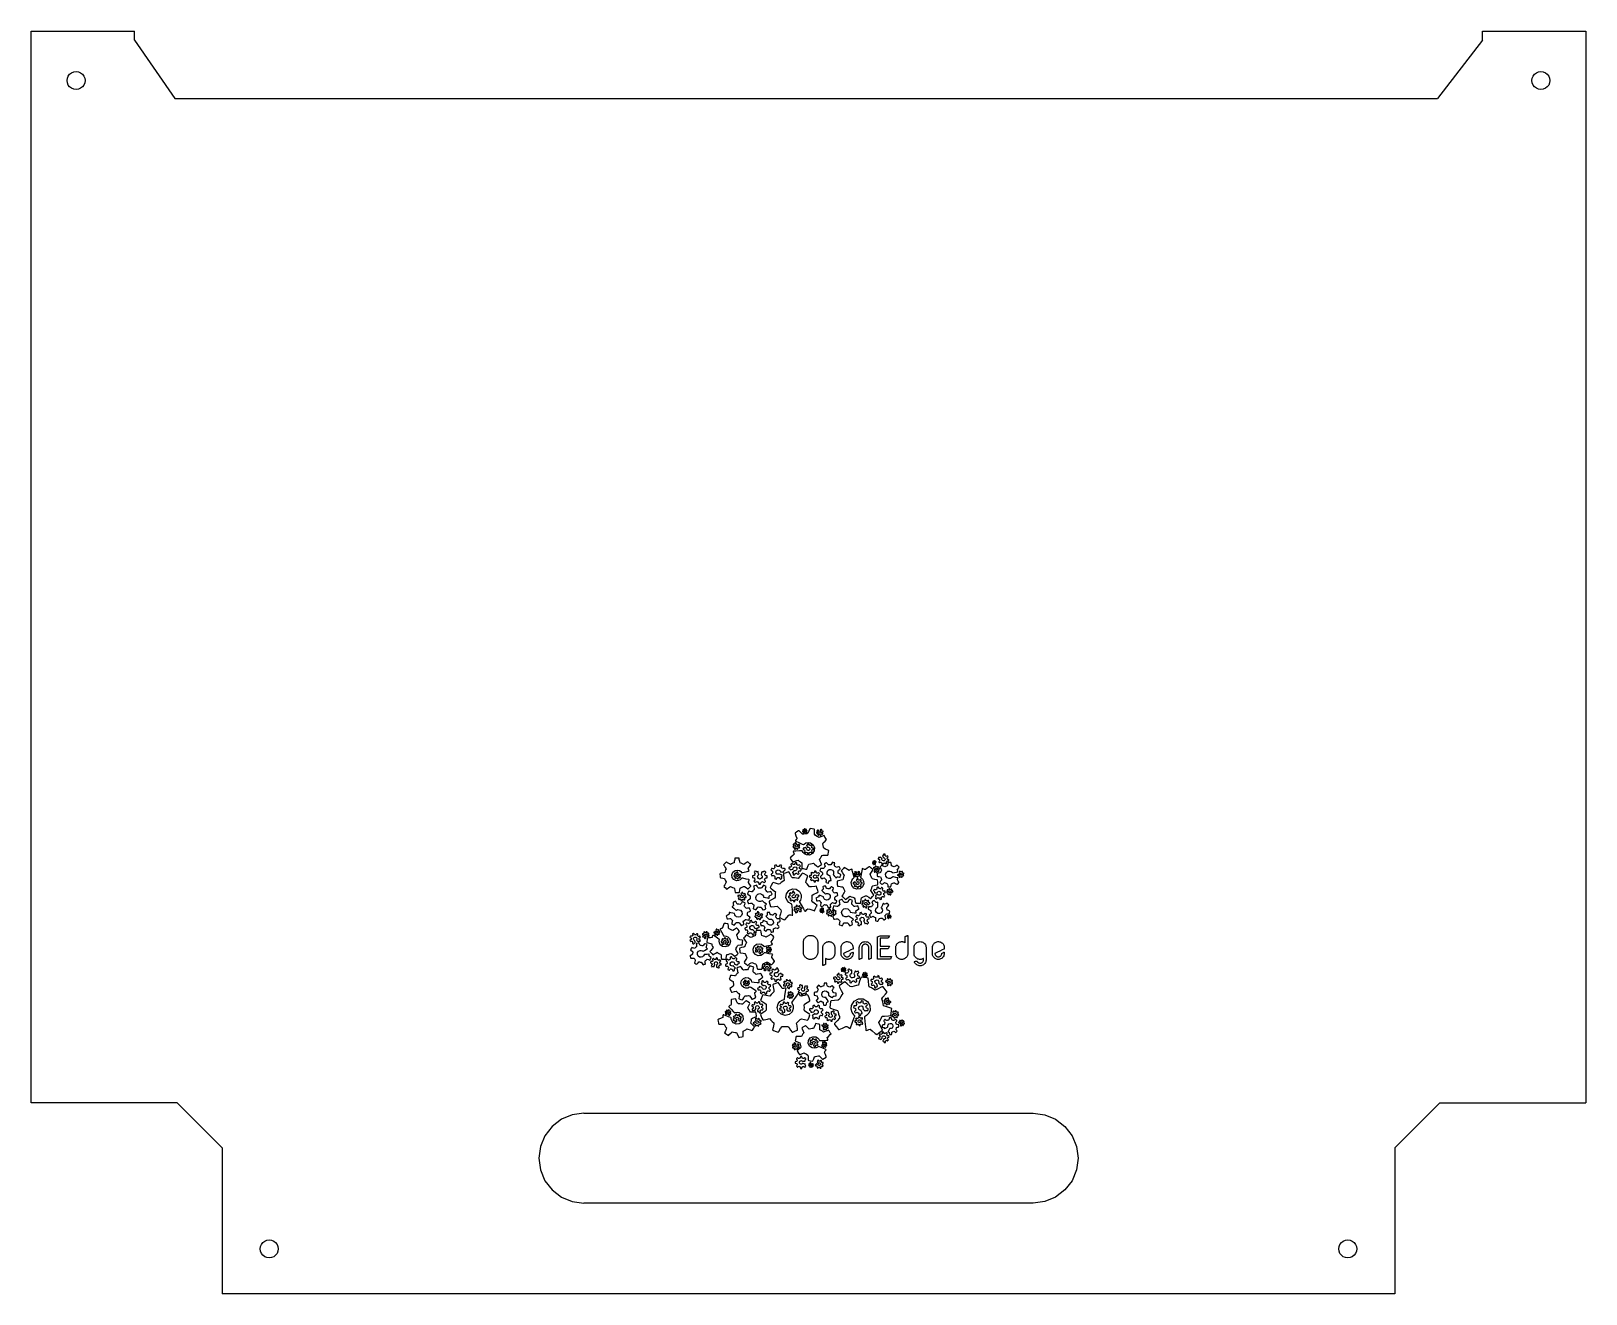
# Model space of a CAD drawing. Header units: metres. Extents: x 1284 to 1630, y 1792 to 2073.
import ezdxf

# ---------------------------------------------------------------- set-up
doc = ezdxf.new("R2010")
doc.units = ezdxf.units.M

msp = doc.modelspace()

# ---------------------------------------------------------------- linework, layer by layer
at = {"layer": 'COMPONENT0'}
for p, q in [((1453.87, 1894.5, 0), (1453.83, 1894.37, 0)), ((1453.83, 1894.37, 0), (1454.03, 1893.88, 0)), ((1454.25, 1894.75, 0), (1453.87, 1894.5, 0)), ((1453.96, 1892.85, 0), (1453.89, 1892.75, 0)), ((1453.89, 1892.75, 0), (1453.98, 1892.71, 0)), ((1454.09, 1893.03, 0), (1453.96, 1892.85, 0)), ((1453.98, 1892.71, 0), (1454.66, 1892.39, 0)), ((1454.03, 1893.88, 0), (1454.25, 1893.38, 0)), ((1454.22, 1893.2, 0), (1454.09, 1893.03, 0)), ((1454.25, 1893.38, 0), (1454.22, 1893.2, 0)), ((1454.63, 1895.01, 0), (1454.25, 1894.75, 0)), ((1454.76, 1894.98, 0), (1454.63, 1895.01, 0)), ((1455.14, 1894.61, 0), (1454.76, 1894.98, 0)), ((1455.52, 1894.22, 0), (1455.14, 1894.61, 0)), ((1455.53, 1894.91, 0), (1455.48, 1894.88, 0)), ((1455.48, 1894.88, 0), (1455.49, 1894.82, 0)), ((1455.49, 1894.82, 0), (1455.5, 1894.77, 0)), ((1455.5, 1894.77, 0), (1455.58, 1894.76, 0)), ((1455.75, 1894.21, 0), (1455.52, 1894.22, 0)), ((1455.55, 1895.2, 0), (1455.53, 1895.16, 0)), ((1455.53, 1895.16, 0), (1455.58, 1895.1, 0)), ((1455.61, 1894.95, 0), (1455.53, 1894.91, 0)), ((1455.59, 1895.26, 0), (1455.55, 1895.2, 0)), ((1455.58, 1895.1, 0), (1455.62, 1895.06, 0)), ((1455.58, 1894.76, 0), (1455.63, 1894.76, 0)), ((1455.64, 1895.24, 0), (1455.59, 1895.26, 0)), ((1455.62, 1895.03, 0), (1455.61, 1894.99, 0)), ((1455.61, 1894.99, 0), (1455.61, 1894.95, 0)), ((1455.62, 1895.06, 0), (1455.62, 1895.03, 0)), ((1455.63, 1894.76, 0), (1455.67, 1894.71, 0)), ((1455.73, 1895.21, 0), (1455.64, 1895.24, 0)), ((1455.69, 1894.6, 0), (1455.66, 1894.54, 0)), ((1455.66, 1894.54, 0), (1455.71, 1894.5, 0)), ((1455.67, 1894.71, 0), (1455.7, 1894.68, 0)), ((1455.7, 1894.68, 0), (1455.69, 1894.6, 0)), ((1455.71, 1894.5, 0), (1455.75, 1894.47, 0)), ((1455.76, 1895.24, 0), (1455.73, 1895.21, 0)), ((1455.75, 1894.47, 0), (1455.81, 1894.52, 0)), ((1456.09, 1894.3, 0), (1455.75, 1894.21, 0)), ((1455.79, 1895.26, 0), (1455.76, 1895.24, 0)), ((1455.82, 1895.28, 0), (1455.79, 1895.26, 0)), ((1455.81, 1894.52, 0), (1455.85, 1894.56, 0)), ((1455.86, 1895.43, 0), (1455.82, 1895.42, 0)), ((1455.82, 1895.42, 0), (1455.82, 1895.33, 0)), ((1455.82, 1895.33, 0), (1455.82, 1895.28, 0)), ((1455.83, 1894.92, 0), (1455.85, 1895, 0)), ((1455.85, 1894.86, 0), (1455.83, 1894.92, 0)), ((1455.85, 1895, 0), (1455.9, 1895.06, 0)), ((1455.88, 1894.82, 0), (1455.85, 1894.86, 0)), ((1455.85, 1894.56, 0), (1455.9, 1894.56, 0)), ((1455.94, 1895.44, 0), (1455.86, 1895.43, 0)), ((1455.94, 1894.77, 0), (1455.88, 1894.82, 0)), ((1455.9, 1895.06, 0), (1455.98, 1895.09, 0)), ((1455.9, 1894.56, 0), (1455.93, 1894.55, 0)), ((1455.93, 1894.55, 0), (1455.94, 1894.65, 0)), ((1455.96, 1895.4, 0), (1455.94, 1895.44, 0)), ((1455.94, 1894.74, 0), (1455.94, 1894.77, 0)), ((1455.94, 1894.65, 0), (1455.94, 1894.74, 0)), ((1455.98, 1895.34, 0), (1455.96, 1895.4, 0)), ((1456, 1895.31, 0), (1455.98, 1895.34, 0)), ((1455.98, 1895.09, 0), (1456.06, 1895.07, 0)), ((1456.04, 1895.31, 0), (1456, 1895.31, 0)), ((1456.08, 1895.3, 0), (1456.04, 1895.31, 0)), ((1456.06, 1895.07, 0), (1456.12, 1895.02, 0)), ((1456.12, 1895.29, 0), (1456.08, 1895.3, 0)), ((1456.12, 1894.84, 0), (1456.09, 1894.81, 0)), ((1456.09, 1894.81, 0), (1456.13, 1894.74, 0)), ((1456.44, 1894.35, 0), (1456.09, 1894.3, 0)), ((1456.15, 1895.33, 0), (1456.12, 1895.29, 0)), ((1456.12, 1895.02, 0), (1456.15, 1894.95, 0)), ((1456.14, 1894.89, 0), (1456.12, 1894.84, 0)), ((1456.13, 1894.74, 0), (1456.17, 1894.66, 0)), ((1456.15, 1894.95, 0), (1456.14, 1894.89, 0)), ((1456.19, 1895.37, 0), (1456.15, 1895.33, 0)), ((1456.17, 1894.66, 0), (1456.18, 1894.63, 0)), ((1456.18, 1894.63, 0), (1456.22, 1894.62, 0)), ((1456.21, 1895.39, 0), (1456.19, 1895.37, 0)), ((1456.25, 1895.37, 0), (1456.21, 1895.39, 0)), ((1456.22, 1894.62, 0), (1456.25, 1894.65, 0)), ((1456.32, 1895.33, 0), (1456.25, 1895.37, 0)), ((1456.25, 1894.65, 0), (1456.29, 1894.64, 0)), ((1456.27, 1895.19, 0), (1456.28, 1895.23, 0)), ((1456.29, 1895.16, 0), (1456.27, 1895.19, 0)), ((1456.28, 1895.23, 0), (1456.3, 1895.29, 0)), ((1456.31, 1895.13, 0), (1456.29, 1895.16, 0)), ((1456.29, 1894.64, 0), (1456.36, 1894.61, 0)), ((1456.3, 1895.29, 0), (1456.32, 1895.33, 0)), ((1456.33, 1895.1, 0), (1456.31, 1895.13, 0)), ((1456.37, 1895.1, 0), (1456.33, 1895.1, 0)), ((1456.35, 1894.81, 0), (1456.36, 1894.84, 0)), ((1456.37, 1894.78, 0), (1456.35, 1894.81, 0)), ((1456.36, 1894.84, 0), (1456.37, 1894.88, 0)), ((1456.36, 1894.61, 0), (1456.39, 1894.6, 0)), ((1456.44, 1895.1, 0), (1456.37, 1895.1, 0)), ((1456.37, 1894.92, 0), (1456.41, 1894.94, 0)), ((1456.37, 1894.88, 0), (1456.37, 1894.92, 0)), ((1456.42, 1894.73, 0), (1456.37, 1894.78, 0)), ((1456.39, 1894.6, 0), (1456.41, 1894.63, 0)), ((1456.41, 1894.94, 0), (1456.47, 1894.97, 0)), ((1456.41, 1894.63, 0), (1456.44, 1894.68, 0)), ((1456.44, 1894.68, 0), (1456.42, 1894.73, 0)), ((1456.48, 1895.1, 0), (1456.44, 1895.1, 0)), ((1456.67, 1894.44, 0), (1456.44, 1894.35, 0)), ((1456.47, 1894.97, 0), (1456.5, 1894.98, 0)), ((1456.48, 1895.07, 0), (1456.48, 1895.1, 0)), ((1456.49, 1895.01, 0), (1456.48, 1895.07, 0)), ((1456.5, 1894.98, 0), (1456.49, 1895.01, 0)), ((1456.87, 1894.92, 0), (1456.67, 1894.44, 0)), ((1457.08, 1895.43, 0), (1456.87, 1894.92, 0)), ((1457.18, 1895.53, 0), (1457.08, 1895.43, 0)), ((1457.61, 1895.44, 0), (1457.18, 1895.53, 0)), ((1458.07, 1895.35, 0), (1457.61, 1895.44, 0)), ((1458.18, 1895.27, 0), (1458.07, 1895.35, 0)), ((1458.18, 1894.77, 0), (1458.18, 1895.27, 0)), ((1458.18, 1894.21, 0), (1458.18, 1894.77, 0)), ((1458.31, 1894.01, 0), (1458.18, 1894.21, 0)), ((1458.62, 1893.83, 0), (1458.31, 1894.01, 0)), ((1458.67, 1894.61, 0), (1458.62, 1894.58, 0)), ((1458.62, 1894.58, 0), (1458.63, 1894.54, 0)), ((1458.91, 1893.62, 0), (1458.62, 1893.83, 0)), ((1458.63, 1894.54, 0), (1458.65, 1894.46, 0)), ((1458.65, 1894.46, 0), (1458.66, 1894.42, 0)), ((1458.66, 1894.42, 0), (1458.71, 1894.42, 0)), ((1458.69, 1895.01, 0), (1458.67, 1894.98, 0)), ((1458.67, 1894.98, 0), (1458.72, 1894.94, 0)), ((1458.75, 1894.65, 0), (1458.67, 1894.61, 0)), ((1458.73, 1895.08, 0), (1458.69, 1895.01, 0)), ((1458.71, 1894.42, 0), (1458.81, 1894.43, 0)), ((1458.72, 1894.94, 0), (1458.79, 1894.87, 0)), ((1458.76, 1895.13, 0), (1458.73, 1895.08, 0)), ((1458.8, 1894.67, 0), (1458.75, 1894.65, 0)), ((1458.8, 1895.11, 0), (1458.76, 1895.13, 0)), ((1458.79, 1894.87, 0), (1458.82, 1894.84, 0)), ((1458.89, 1895.08, 0), (1458.8, 1895.11, 0)), ((1458.81, 1894.79, 0), (1458.8, 1894.73, 0)), ((1458.8, 1894.73, 0), (1458.8, 1894.67, 0)), ((1458.82, 1894.84, 0), (1458.81, 1894.79, 0)), ((1458.81, 1894.43, 0), (1458.86, 1894.43, 0)), ((1458.86, 1894.43, 0), (1458.89, 1894.38, 0)), ((1458.95, 1895.06, 0), (1458.89, 1895.08, 0)), ((1458.89, 1894.38, 0), (1458.93, 1894.34, 0)), ((1458.92, 1894.16, 0), (1458.9, 1894.1, 0)), ((1458.9, 1894.1, 0), (1458.93, 1894.08, 0)), ((1459.12, 1893.49, 0), (1458.91, 1893.62, 0)), ((1458.95, 1894.25, 0), (1458.92, 1894.16, 0)), ((1458.93, 1894.34, 0), (1458.97, 1894.29, 0)), ((1458.93, 1894.08, 0), (1459, 1894.04, 0)), ((1458.98, 1895.08, 0), (1458.95, 1895.06, 0)), ((1458.97, 1894.29, 0), (1458.95, 1894.25, 0)), ((1459, 1895.11, 0), (1458.98, 1895.08, 0)), ((1459.04, 1895.12, 0), (1459, 1895.11, 0)), ((1459, 1894.04, 0), (1459.05, 1894.01, 0)), ((1459.05, 1895.1, 0), (1459.04, 1895.12, 0)), ((1459.08, 1895.05, 0), (1459.05, 1895.1, 0)), ((1459.05, 1894.01, 0), (1459.08, 1894.04, 0)), ((1459.14, 1894.94, 0), (1459.08, 1895.05, 0)), ((1459.08, 1894.04, 0), (1459.14, 1894.12, 0)), ((1459.12, 1894.73, 0), (1459.15, 1894.8, 0)), ((1459.12, 1894.65, 0), (1459.12, 1894.73, 0)), ((1459.16, 1894.55, 0), (1459.12, 1894.65, 0)), ((1459.57, 1893.68, 0), (1459.12, 1893.49, 0)), ((1459.19, 1894.85, 0), (1459.14, 1894.94, 0)), ((1459.14, 1894.12, 0), (1459.18, 1894.16, 0)), ((1459.15, 1894.8, 0), (1459.19, 1894.85, 0)), ((1459.25, 1894.48, 0), (1459.16, 1894.55, 0)), ((1459.18, 1894.16, 0), (1459.23, 1894.15, 0)), ((1459.23, 1894.15, 0), (1459.29, 1894.14, 0)), ((1459.37, 1894.46, 0), (1459.25, 1894.48, 0)), ((1459.29, 1894.14, 0), (1459.35, 1894.14, 0)), ((1459.35, 1894.14, 0), (1459.37, 1894.11, 0)), ((1459.48, 1894.5, 0), (1459.37, 1894.46, 0)), ((1459.37, 1894.11, 0), (1459.41, 1894.02, 0)), ((1459.42, 1895.22, 0), (1459.4, 1895.09, 0)), ((1459.4, 1895.09, 0), (1459.4, 1894.95, 0)), ((1459.4, 1894.95, 0), (1459.4, 1894.91, 0)), ((1459.4, 1894.91, 0), (1459.43, 1894.89, 0)), ((1459.41, 1894.02, 0), (1459.44, 1893.96, 0)), ((1459.45, 1895.22, 0), (1459.42, 1895.22, 0)), ((1459.43, 1894.89, 0), (1459.49, 1894.85, 0)), ((1459.44, 1893.96, 0), (1459.47, 1893.97, 0)), ((1459.51, 1895.22, 0), (1459.45, 1895.22, 0)), ((1459.47, 1893.97, 0), (1459.55, 1893.99, 0)), ((1459.55, 1894.59, 0), (1459.48, 1894.5, 0)), ((1459.49, 1894.85, 0), (1459.54, 1894.79, 0)), ((1459.57, 1895.28, 0), (1459.51, 1895.22, 0)), ((1459.54, 1894.79, 0), (1459.57, 1894.7, 0)), ((1459.57, 1894.7, 0), (1459.55, 1894.59, 0)), ((1459.55, 1893.99, 0), (1459.61, 1894, 0)), ((1459.65, 1895.35, 0), (1459.57, 1895.28, 0)), ((1460.1, 1893.9, 0), (1459.57, 1893.68, 0)), ((1459.6, 1894.2, 0), (1459.64, 1894.23, 0)), ((1459.6, 1894.13, 0), (1459.6, 1894.2, 0)), ((1459.61, 1894.04, 0), (1459.6, 1894.13, 0)), ((1459.61, 1894, 0), (1459.61, 1894.04, 0)), ((1459.64, 1894.23, 0), (1459.68, 1894.26, 0)), ((1459.71, 1895.31, 0), (1459.65, 1895.35, 0)), ((1459.68, 1894.26, 0), (1459.73, 1894.3, 0)), ((1459.78, 1895.25, 0), (1459.71, 1895.31, 0)), ((1459.72, 1895.09, 0), (1459.75, 1895.17, 0)), ((1459.74, 1895.06, 0), (1459.72, 1895.09, 0)), ((1459.73, 1894.3, 0), (1459.77, 1894.3, 0)), ((1459.78, 1895.01, 0), (1459.74, 1895.06, 0)), ((1459.75, 1895.17, 0), (1459.78, 1895.25, 0)), ((1459.77, 1894.3, 0), (1459.85, 1894.27, 0)), ((1459.81, 1894.97, 0), (1459.78, 1895.01, 0)), ((1459.84, 1894.94, 0), (1459.81, 1894.97, 0)), ((1459.92, 1894.95, 0), (1459.84, 1894.94, 0)), ((1459.85, 1894.27, 0), (1459.92, 1894.24, 0)), ((1459.87, 1894.56, 0), (1459.88, 1894.62, 0)), ((1459.87, 1894.52, 0), (1459.87, 1894.56, 0)), ((1459.93, 1894.47, 0), (1459.87, 1894.52, 0)), ((1459.88, 1894.62, 0), (1459.89, 1894.68, 0)), ((1459.89, 1894.68, 0), (1459.91, 1894.71, 0)), ((1459.91, 1894.71, 0), (1459.99, 1894.75, 0)), ((1460.03, 1894.94, 0), (1459.92, 1894.95, 0)), ((1459.92, 1894.24, 0), (1459.98, 1894.33, 0)), ((1460.01, 1894.39, 0), (1459.93, 1894.47, 0)), ((1459.98, 1894.33, 0), (1460.01, 1894.39, 0)), ((1459.99, 1894.75, 0), (1460.06, 1894.78, 0)), ((1460.05, 1894.88, 0), (1460.03, 1894.94, 0)), ((1460.06, 1894.78, 0), (1460.05, 1894.88, 0)), ((1460.09, 1892.3, 0), (1460.5, 1892.71, 0)), ((1460.27, 1893.93, 0), (1460.1, 1893.9, 0)), ((1460.49, 1893.59, 0), (1460.27, 1893.93, 0)), ((1460.77, 1893.19, 0), (1460.49, 1893.59, 0)), ((1460.5, 1892.71, 0), (1460.82, 1893.04, 0)), ((1460.82, 1893.04, 0), (1460.77, 1893.19, 0)), ((1453.33, 1889.51, 0), (1452.9, 1889.09, 0)), ((1453.6, 1889.79, 0), (1453.33, 1889.51, 0)), ((1453.42, 1891.47, 0), (1453.36, 1891.44, 0)), ((1453.36, 1891.44, 0), (1453.38, 1891.4, 0)), ((1453.4, 1891.91, 0), (1453.38, 1891.86, 0)), ((1453.38, 1891.86, 0), (1453.43, 1891.83, 0)), ((1453.38, 1891.4, 0), (1453.41, 1891.32, 0)), ((1453.44, 1891.99, 0), (1453.4, 1891.91, 0)), ((1453.41, 1891.32, 0), (1453.43, 1891.27, 0)), ((1453.51, 1891.53, 0), (1453.42, 1891.47, 0)), ((1453.43, 1891.83, 0), (1453.51, 1891.77, 0)), ((1453.43, 1891.27, 0), (1453.47, 1891.27, 0)), ((1453.46, 1892.03, 0), (1453.44, 1891.99, 0)), ((1453.48, 1890.45, 0), (1453.44, 1890.42, 0)), ((1453.44, 1890.42, 0), (1453.48, 1890.2, 0)), ((1453.51, 1892.02, 0), (1453.46, 1892.03, 0)), ((1453.47, 1891.27, 0), (1453.57, 1891.29, 0)), ((1453.59, 1890.46, 0), (1453.48, 1890.45, 0)), ((1453.48, 1890.2, 0), (1453.54, 1889.98, 0)), ((1453.61, 1891.99, 0), (1453.51, 1892.02, 0)), ((1453.51, 1891.77, 0), (1453.56, 1891.74, 0)), ((1453.55, 1891.56, 0), (1453.51, 1891.53, 0)), ((1453.55, 1891.68, 0), (1453.54, 1891.62, 0)), ((1453.54, 1891.62, 0), (1453.55, 1891.56, 0)), ((1453.54, 1889.98, 0), (1453.6, 1889.79, 0)), ((1453.56, 1891.74, 0), (1453.55, 1891.68, 0)), ((1453.57, 1891.29, 0), (1453.64, 1891.3, 0)), ((1453.67, 1890.46, 0), (1453.59, 1890.46, 0)), ((1453.67, 1891.98, 0), (1453.61, 1891.99, 0)), ((1453.64, 1891.3, 0), (1453.67, 1891.26, 0)), ((1453.71, 1892.02, 0), (1453.67, 1891.98, 0)), ((1453.67, 1891.26, 0), (1453.71, 1891.21, 0)), ((1453.98, 1890.47, 0), (1453.67, 1890.46, 0)), ((1453.76, 1892.06, 0), (1453.71, 1892.02, 0)), ((1453.71, 1891.21, 0), (1453.76, 1891.17, 0)), ((1453.73, 1891.03, 0), (1453.71, 1890.96, 0)), ((1453.71, 1890.96, 0), (1453.74, 1890.94, 0)), ((1453.75, 1891.12, 0), (1453.73, 1891.03, 0)), ((1453.74, 1890.94, 0), (1453.82, 1890.9, 0)), ((1453.76, 1891.17, 0), (1453.75, 1891.12, 0)), ((1453.8, 1892.1, 0), (1453.76, 1892.06, 0)), ((1453.81, 1892.33, 0), (1453.77, 1892.32, 0)), ((1453.77, 1892.32, 0), (1453.78, 1892.25, 0)), ((1453.78, 1892.25, 0), (1453.8, 1892.15, 0)), ((1453.8, 1892.15, 0), (1453.8, 1892.1, 0)), ((1453.9, 1892.36, 0), (1453.81, 1892.33, 0)), ((1453.82, 1890.9, 0), (1453.88, 1890.88, 0)), ((1453.88, 1891.63, 0), (1453.92, 1891.74, 0)), ((1453.91, 1891.51, 0), (1453.88, 1891.63, 0)), ((1453.88, 1890.88, 0), (1453.9, 1890.9, 0)), ((1453.95, 1892.38, 0), (1453.9, 1892.36, 0)), ((1453.9, 1890.9, 0), (1453.96, 1890.98, 0)), ((1453.99, 1891.42, 0), (1453.91, 1891.51, 0)), ((1453.92, 1891.74, 0), (1453.97, 1891.8, 0)), ((1453.97, 1892.34, 0), (1453.95, 1892.38, 0)), ((1453.96, 1890.98, 0), (1454, 1891.05, 0)), ((1454.02, 1892.25, 0), (1453.97, 1892.34, 0)), ((1453.97, 1891.8, 0), (1454.04, 1891.84, 0)), ((1454.78, 1890.51, 0), (1453.98, 1890.47, 0)), ((1454.11, 1891.38, 0), (1453.99, 1891.42, 0)), ((1454, 1891.05, 0), (1454.05, 1891.04, 0)), ((1454.06, 1892.19, 0), (1454.02, 1892.25, 0)), ((1454.04, 1891.84, 0), (1454.11, 1891.86, 0)), ((1454.05, 1891.04, 0), (1454.11, 1891.04, 0)), ((1454.09, 1892.19, 0), (1454.06, 1892.19, 0)), ((1454.13, 1892.2, 0), (1454.09, 1892.19, 0)), ((1454.11, 1891.86, 0), (1454.13, 1891.97, 0)), ((1454.23, 1891.4, 0), (1454.11, 1891.38, 0)), ((1454.11, 1891.04, 0), (1454.17, 1891.04, 0)), ((1454.17, 1892.19, 0), (1454.13, 1892.2, 0)), ((1454.13, 1891.97, 0), (1454.16, 1892.1, 0)), ((1454.16, 1892.1, 0), (1454.17, 1892.15, 0)), ((1454.17, 1892.15, 0), (1454.17, 1892.19, 0)), ((1454.17, 1891.04, 0), (1454.21, 1891.01, 0)), ((1454.21, 1891.01, 0), (1454.26, 1890.93, 0)), ((1454.32, 1891.48, 0), (1454.23, 1891.4, 0)), ((1454.26, 1890.93, 0), (1454.3, 1890.86, 0)), ((1454.3, 1890.86, 0), (1454.4, 1890.89, 0)), ((1454.36, 1891.57, 0), (1454.32, 1891.48, 0)), ((1454.35, 1891.79, 0), (1454.33, 1891.76, 0)), ((1454.33, 1891.76, 0), (1454.34, 1891.73, 0)), ((1454.34, 1891.73, 0), (1454.36, 1891.65, 0)), ((1454.45, 1891.91, 0), (1454.35, 1891.79, 0)), ((1454.36, 1891.65, 0), (1454.36, 1891.57, 0)), ((1454.4, 1890.89, 0), (1454.47, 1890.92, 0)), ((1454.44, 1891.12, 0), (1454.47, 1891.15, 0)), ((1454.46, 1891.04, 0), (1454.44, 1891.12, 0)), ((1454.55, 1892.01, 0), (1454.45, 1891.91, 0)), ((1454.47, 1890.95, 0), (1454.46, 1891.04, 0)), ((1454.47, 1891.15, 0), (1454.52, 1891.19, 0)), ((1454.47, 1890.92, 0), (1454.47, 1890.95, 0)), ((1454.52, 1891.19, 0), (1454.56, 1891.24, 0)), ((1454.58, 1891.98, 0), (1454.55, 1892.01, 0)), ((1454.56, 1891.24, 0), (1454.6, 1891.25, 0)), ((1454.6, 1891.95, 0), (1454.58, 1891.98, 0)), ((1454.63, 1891.94, 0), (1454.6, 1891.95, 0)), ((1454.6, 1891.25, 0), (1454.7, 1891.23, 0)), ((1454.72, 1891.95, 0), (1454.63, 1891.94, 0)), ((1454.66, 1892.39, 0), (1455.44, 1892.03, 0)), ((1454.7, 1891.65, 0), (1454.71, 1891.69, 0)), ((1454.7, 1891.59, 0), (1454.7, 1891.65, 0)), ((1454.7, 1891.53, 0), (1454.7, 1891.59, 0)), ((1454.7, 1891.49, 0), (1454.7, 1891.53, 0)), ((1454.77, 1891.44, 0), (1454.7, 1891.49, 0)), ((1454.7, 1891.23, 0), (1454.78, 1891.21, 0)), ((1454.71, 1891.69, 0), (1454.79, 1891.74, 0)), ((1454.83, 1891.95, 0), (1454.72, 1891.95, 0)), ((1454.86, 1891.36, 0), (1454.77, 1891.44, 0)), ((1454.78, 1891.21, 0), (1454.83, 1891.29, 0)), ((1455.35, 1890.53, 0), (1454.78, 1890.51, 0)), ((1454.79, 1891.74, 0), (1454.87, 1891.79, 0)), ((1454.85, 1891.88, 0), (1454.83, 1891.95, 0)), ((1454.83, 1891.29, 0), (1454.86, 1891.36, 0)), ((1454.87, 1891.79, 0), (1454.85, 1891.88, 0)), ((1455.38, 1890.53, 0), (1455.35, 1890.53, 0)), ((1455.44, 1890.54, 0), (1455.38, 1890.53, 0)), ((1455.44, 1892.03, 0), (1455.65, 1891.94, 0)), ((1455.61, 1890.2, 0), (1455.44, 1890.54, 0)), ((1455.94, 1889.85, 0), (1455.61, 1890.2, 0)), ((1455.69, 1891.12, 0), (1455.62, 1891.1, 0)), ((1455.62, 1891.1, 0), (1455.62, 1891.02, 0)), ((1455.62, 1891.02, 0), (1455.62, 1890.89, 0)), ((1455.62, 1890.89, 0), (1455.62, 1890.83, 0)), ((1455.62, 1890.83, 0), (1455.71, 1890.81, 0)), ((1455.65, 1891.94, 0), (1455.68, 1891.92, 0)), ((1455.68, 1891.92, 0), (1455.71, 1891.91, 0)), ((1455.84, 1891.15, 0), (1455.69, 1891.12, 0)), ((1455.71, 1891.91, 0), (1455.83, 1892.02, 0)), ((1455.71, 1890.81, 0), (1455.86, 1890.79, 0)), ((1455.83, 1892.02, 0), (1456.23, 1892.28, 0)), ((1455.94, 1891.17, 0), (1455.84, 1891.15, 0)), ((1455.86, 1890.79, 0), (1455.94, 1890.77, 0)), ((1455.91, 1890.32, 0), (1455.86, 1890.26, 0)), ((1455.86, 1890.26, 0), (1455.91, 1890.21, 0)), ((1455.99, 1890.45, 0), (1455.91, 1890.32, 0)), ((1455.91, 1890.21, 0), (1456, 1890.12, 0)), ((1455.95, 1891.21, 0), (1455.94, 1891.17, 0)), ((1455.94, 1890.77, 0), (1455.96, 1890.68, 0)), ((1456.39, 1889.62, 0), (1455.94, 1889.85, 0)), ((1455.97, 1891.27, 0), (1455.95, 1891.21, 0)), ((1455.96, 1890.68, 0), (1456, 1890.6, 0)), ((1456, 1891.32, 0), (1455.97, 1891.27, 0)), ((1456.04, 1890.52, 0), (1455.99, 1890.45, 0)), ((1456.04, 1891.3, 0), (1456, 1891.32, 0)), ((1456, 1890.6, 0), (1456.04, 1890.52, 0)), ((1456, 1890.12, 0), (1456.06, 1890.07, 0)), ((1456.11, 1891.26, 0), (1456.04, 1891.3, 0)), ((1456.06, 1890.07, 0), (1456.12, 1890.11, 0)), ((1456.28, 1891.15, 0), (1456.11, 1891.26, 0)), ((1456.12, 1890.11, 0), (1456.25, 1890.19, 0)), ((1456.23, 1892.28, 0), (1456.71, 1892.39, 0)), ((1456.25, 1890.19, 0), (1456.32, 1890.24, 0)), ((1456.43, 1891.06, 0), (1456.28, 1891.15, 0)), ((1456.32, 1890.24, 0), (1456.4, 1890.2, 0)), ((1457.07, 1889.59, 0), (1456.39, 1889.62, 0)), ((1456.4, 1890.2, 0), (1456.48, 1890.17, 0)), ((1456.44, 1891.76, 0), (1456.41, 1891.74, 0)), ((1456.41, 1891.74, 0), (1456.52, 1891.56, 0)), ((1456.41, 1890.97, 0), (1456.43, 1891.06, 0)), ((1456.43, 1890.85, 0), (1456.41, 1890.97, 0)), ((1456.49, 1890.74, 0), (1456.43, 1890.85, 0)), ((1456.49, 1891.78, 0), (1456.44, 1891.76, 0)), ((1456.48, 1890.17, 0), (1456.56, 1890.14, 0)), ((1456.54, 1891.79, 0), (1456.49, 1891.78, 0)), ((1456.63, 1890.64, 0), (1456.49, 1890.74, 0)), ((1456.52, 1891.56, 0), (1456.63, 1891.38, 0)), ((1456.57, 1891.83, 0), (1456.54, 1891.79, 0)), ((1456.56, 1890.14, 0), (1456.58, 1890.07, 0)), ((1456.6, 1891.96, 0), (1456.57, 1891.83, 0)), ((1456.58, 1890.07, 0), (1456.61, 1889.92, 0)), ((1456.62, 1892.09, 0), (1456.6, 1891.96, 0)), ((1456.61, 1889.92, 0), (1456.63, 1889.83, 0)), ((1456.65, 1892.11, 0), (1456.62, 1892.09, 0)), ((1456.63, 1891.38, 0), (1456.67, 1891.33, 0)), ((1456.81, 1890.62, 0), (1456.63, 1890.64, 0)), ((1456.63, 1889.83, 0), (1456.69, 1889.83, 0)), ((1456.77, 1892.11, 0), (1456.65, 1892.11, 0)), ((1456.67, 1891.33, 0), (1456.71, 1891.32, 0)), ((1456.69, 1889.83, 0), (1456.82, 1889.83, 0)), ((1456.71, 1892.39, 0), (1457.28, 1892.3, 0)), ((1456.71, 1891.32, 0), (1456.83, 1891.32, 0)), ((1456.88, 1892.11, 0), (1456.77, 1892.11, 0)), ((1456.98, 1890.68, 0), (1456.81, 1890.62, 0)), ((1456.82, 1889.83, 0), (1456.9, 1889.83, 0)), ((1456.83, 1891.32, 0), (1456.95, 1891.27, 0)), ((1456.9, 1892.09, 0), (1456.88, 1892.11, 0)), ((1456.93, 1891.96, 0), (1456.9, 1892.09, 0)), ((1456.9, 1889.83, 0), (1456.92, 1889.89, 0)), ((1456.92, 1889.89, 0), (1456.95, 1890.04, 0)), ((1456.96, 1891.83, 0), (1456.93, 1891.96, 0)), ((1456.95, 1891.27, 0), (1457.06, 1891.18, 0)), ((1456.95, 1890.04, 0), (1456.96, 1890.14, 0)), ((1457, 1891.79, 0), (1456.96, 1891.83, 0)), ((1456.96, 1890.14, 0), (1457.04, 1890.16, 0)), ((1457.09, 1890.83, 0), (1456.98, 1890.68, 0)), ((1457.09, 1891.76, 0), (1457, 1891.79, 0)), ((1457.04, 1890.16, 0), (1457.12, 1890.19, 0)), ((1457.06, 1891.18, 0), (1457.12, 1891.01, 0)), ((1457.71, 1889.91, 0), (1457.07, 1889.59, 0)), ((1457.17, 1891.72, 0), (1457.09, 1891.76, 0)), ((1457.12, 1891.01, 0), (1457.09, 1890.83, 0)), ((1457.12, 1890.19, 0), (1457.2, 1890.24, 0)), ((1457.23, 1891.71, 0), (1457.17, 1891.72, 0)), ((1457.2, 1890.24, 0), (1457.27, 1890.21, 0)), ((1457.34, 1891.78, 0), (1457.23, 1891.71, 0)), ((1457.27, 1890.21, 0), (1457.39, 1890.13, 0)), ((1457.28, 1892.3, 0), (1457.87, 1891.88, 0)), ((1457.45, 1891.86, 0), (1457.34, 1891.78, 0)), ((1457.39, 1890.13, 0), (1457.48, 1890.07, 0)), ((1457.49, 1891.87, 0), (1457.45, 1891.86, 0)), ((1457.48, 1890.07, 0), (1457.51, 1890.1, 0)), ((1457.56, 1891.79, 0), (1457.49, 1891.87, 0)), ((1457.5, 1890.52, 0), (1457.53, 1890.58, 0)), ((1457.56, 1890.43, 0), (1457.5, 1890.52, 0)), ((1457.51, 1891.45, 0), (1457.59, 1891.57, 0)), ((1457.51, 1891.39, 0), (1457.51, 1891.45, 0)), ((1457.55, 1891.31, 0), (1457.51, 1891.39, 0)), ((1457.51, 1890.1, 0), (1457.6, 1890.19, 0)), ((1457.53, 1890.58, 0), (1457.57, 1890.67, 0)), ((1457.58, 1891.23, 0), (1457.55, 1891.31, 0)), ((1457.65, 1891.7, 0), (1457.56, 1891.79, 0)), ((1457.64, 1890.3, 0), (1457.56, 1890.43, 0)), ((1457.57, 1890.67, 0), (1457.59, 1890.75, 0)), ((1457.61, 1891.17, 0), (1457.58, 1891.23, 0)), ((1457.59, 1891.57, 0), (1457.66, 1891.67, 0)), ((1457.59, 1890.75, 0), (1457.64, 1890.78, 0)), ((1457.6, 1890.19, 0), (1457.67, 1890.26, 0)), ((1457.73, 1891.14, 0), (1457.61, 1891.17, 0)), ((1457.64, 1890.78, 0), (1457.79, 1890.81, 0)), ((1457.67, 1890.26, 0), (1457.64, 1890.3, 0)), ((1457.66, 1891.67, 0), (1457.65, 1891.7, 0)), ((1458.11, 1890.5, 0), (1457.71, 1889.91, 0)), ((1457.87, 1891.12, 0), (1457.73, 1891.14, 0)), ((1457.79, 1890.81, 0), (1457.9, 1890.84, 0)), ((1457.87, 1891.88, 0), (1458.17, 1891.24, 0)), ((1457.91, 1891.1, 0), (1457.87, 1891.12, 0)), ((1457.9, 1890.84, 0), (1457.91, 1890.87, 0)), ((1457.91, 1891, 0), (1457.91, 1891.1, 0)), ((1457.91, 1890.87, 0), (1457.91, 1891, 0)), ((1458.17, 1891.24, 0), (1458.11, 1890.5, 0)), ((1459.47, 1888.9, 0), (1459.67, 1889.2, 0)), ((1459.67, 1889.2, 0), (1459.85, 1889.52, 0)), ((1459.85, 1889.52, 0), (1460.1, 1889.57, 0)), ((1459.99, 1892.08, 0), (1460.09, 1892.3, 0)), ((1460.09, 1891.74, 0), (1459.99, 1892.08, 0)), ((1460.15, 1891.38, 0), (1460.09, 1891.74, 0)), ((1460.1, 1889.57, 0), (1460.69, 1889.57, 0)), ((1460.2, 1891.1, 0), (1460.15, 1891.38, 0)), ((1460.6, 1890.93, 0), (1460.2, 1891.1, 0)), ((1461.15, 1890.71, 0), (1460.6, 1890.93, 0)), ((1460.69, 1889.57, 0), (1461.11, 1889.58, 0)), ((1461.11, 1889.58, 0), (1461.16, 1889.76, 0)), ((1461.33, 1890.62, 0), (1461.15, 1890.71, 0)), ((1461.16, 1889.76, 0), (1461.26, 1890.25, 0)), ((1461.26, 1890.25, 0), (1461.33, 1890.62, 0)), ((1472.8, 1889.17, 0), (1472.75, 1889.12, 0)), ((1472.84, 1889.13, 0), (1472.8, 1889.17, 0)), ((1473.33, 1889.52, 0), (1473.3, 1889.51, 0)), ((1473.3, 1889.51, 0), (1473.37, 1889.31, 0)), ((1473.38, 1889.53, 0), (1473.33, 1889.52, 0)), ((1473.37, 1889.31, 0), (1473.45, 1889.1, 0)), ((1473.44, 1889.53, 0), (1473.38, 1889.53, 0)), ((1473.48, 1889.56, 0), (1473.44, 1889.53, 0)), ((1473.53, 1889.69, 0), (1473.48, 1889.56, 0)), ((1473.58, 1889.82, 0), (1473.53, 1889.69, 0)), ((1473.61, 1889.84, 0), (1473.58, 1889.82, 0)), ((1473.73, 1889.81, 0), (1473.61, 1889.84, 0)), ((1473.85, 1889.79, 0), (1473.73, 1889.81, 0)), ((1473.87, 1889.76, 0), (1473.85, 1889.79, 0)), ((1473.87, 1889.63, 0), (1473.87, 1889.76, 0)), ((1473.87, 1889.48, 0), (1473.87, 1889.63, 0)), ((1473.91, 1889.44, 0), (1473.87, 1889.48, 0)), ((1473.98, 1889.39, 0), (1473.91, 1889.44, 0)), ((1474.06, 1889.34, 0), (1473.98, 1889.39, 0)), ((1474.12, 1889.31, 0), (1474.06, 1889.34, 0)), ((1474.24, 1889.37, 0), (1474.12, 1889.31, 0)), ((1474.37, 1889.42, 0), (1474.24, 1889.37, 0)), ((1474.41, 1889.42, 0), (1474.37, 1889.42, 0)), ((1474.47, 1889.33, 0), (1474.41, 1889.42, 0)), ((1474.45, 1889.1, 0), (1474.55, 1889.19, 0)), ((1474.54, 1889.22, 0), (1474.47, 1889.33, 0)), ((1474.55, 1889.19, 0), (1474.54, 1889.22, 0)), ((1438.1, 1887.62, 0), (1437.9, 1887.42, 0)), ((1437.9, 1887.42, 0), (1438.02, 1887.24, 0)), ((1438.17, 1885.75, 0), (1437.97, 1885.65, 0)), ((1438.02, 1887.24, 0), (1438.3, 1886.83, 0)), ((1438.4, 1887.93, 0), (1438.1, 1887.62, 0)), ((1438.26, 1886.04, 0), (1438.17, 1885.75, 0)), ((1438.37, 1886.32, 0), (1438.26, 1886.04, 0)), ((1438.3, 1886.83, 0), (1438.49, 1886.55, 0)), ((1438.49, 1886.55, 0), (1438.37, 1886.32, 0)), ((1438.54, 1888.06, 0), (1438.4, 1887.93, 0)), ((1438.8, 1887.89, 0), (1438.54, 1888.06, 0)), ((1439.22, 1887.61, 0), (1438.8, 1887.89, 0)), ((1439.44, 1887.49, 0), (1439.22, 1887.61, 0)), ((1439.7, 1887.64, 0), (1439.44, 1887.49, 0)), ((1439.98, 1887.76, 0), (1439.7, 1887.64, 0)), ((1439.76, 1885.23, 0), (1440, 1885.79, 0)), ((1440.26, 1887.84, 0), (1439.98, 1887.76, 0)), ((1440, 1885.79, 0), (1440.47, 1886.16, 0)), ((1440.31, 1888.13, 0), (1440.26, 1887.84, 0)), ((1440.41, 1888.63, 0), (1440.31, 1888.13, 0)), ((1440.46, 1888.88, 0), (1440.41, 1888.63, 0)), ((1440.7, 1888.89, 0), (1440.46, 1888.88, 0)), ((1440.47, 1886.16, 0), (1441.04, 1886.25, 0)), ((1441.13, 1888.89, 0), (1440.7, 1888.89, 0)), ((1440.8, 1885.75, 0), (1440.79, 1885.65, 0)), ((1440.85, 1885.82, 0), (1440.8, 1885.81, 0)), ((1440.8, 1885.81, 0), (1440.8, 1885.75, 0)), ((1440.93, 1885.83, 0), (1440.85, 1885.82, 0)), ((1440.99, 1885.84, 0), (1440.93, 1885.83, 0)), ((1441, 1885.79, 0), (1440.99, 1885.84, 0)), ((1441.03, 1885.69, 0), (1441, 1885.79, 0)), ((1441.04, 1886.25, 0), (1441.44, 1886.14, 0)), ((1441.36, 1888.89, 0), (1441.13, 1888.89, 0)), ((1441.42, 1888.63, 0), (1441.36, 1888.89, 0)), ((1441.52, 1888.13, 0), (1441.42, 1888.63, 0)), ((1441.44, 1886.14, 0), (1441.78, 1885.91, 0)), ((1441.58, 1887.85, 0), (1441.52, 1888.13, 0)), ((1441.87, 1887.77, 0), (1441.58, 1887.85, 0)), ((1441.78, 1885.91, 0), (1441.97, 1885.66, 0)), ((1442.14, 1887.66, 0), (1441.87, 1887.77, 0)), ((1442.05, 1885.68, 0), (1442.52, 1885.79, 0)), ((1442.41, 1887.52, 0), (1442.14, 1887.66, 0)), ((1442.63, 1887.65, 0), (1442.41, 1887.52, 0)), ((1442.52, 1885.79, 0), (1443.17, 1885.96, 0)), ((1443.05, 1887.94, 0), (1442.63, 1887.65, 0)), ((1443.3, 1888.11, 0), (1443.05, 1887.94, 0)), ((1443.17, 1885.96, 0), (1443.42, 1886.02, 0)), ((1443.45, 1887.97, 0), (1443.3, 1888.11, 0)), ((1443.37, 1886.59, 0), (1443.55, 1886.86, 0)), ((1443.45, 1886.44, 0), (1443.37, 1886.59, 0)), ((1443.42, 1886.02, 0), (1443.49, 1886.04, 0)), ((1443.75, 1887.67, 0), (1443.45, 1887.97, 0)), ((1443.53, 1886.27, 0), (1443.45, 1886.44, 0)), ((1443.49, 1886.04, 0), (1443.58, 1886.06, 0)), ((1443.61, 1886.1, 0), (1443.53, 1886.27, 0)), ((1443.55, 1886.86, 0), (1443.82, 1887.29, 0)), ((1443.58, 1886.06, 0), (1443.61, 1886.1, 0)), ((1443.95, 1887.48, 0), (1443.75, 1887.67, 0)), ((1443.82, 1887.29, 0), (1443.95, 1887.48, 0)), ((1444.77, 1885.87, 0), (1444.7, 1885.81, 0)), ((1444.7, 1885.81, 0), (1444.78, 1885.7, 0)), ((1444.9, 1886, 0), (1444.77, 1885.87, 0)), ((1444.98, 1886.08, 0), (1444.9, 1886, 0)), ((1445.06, 1886.02, 0), (1444.98, 1886.08, 0)), ((1445.24, 1885.9, 0), (1445.06, 1886.02, 0)), ((1445.36, 1885.82, 0), (1445.24, 1885.9, 0)), ((1445.42, 1885.85, 0), (1445.36, 1885.82, 0)), ((1445.5, 1885.89, 0), (1445.42, 1885.85, 0)), ((1445.59, 1885.9, 0), (1445.5, 1885.89, 0)), ((1445.6, 1885.84, 0), (1445.59, 1885.9, 0)), ((1445.63, 1885.72, 0), (1445.6, 1885.84, 0)), ((1445.69, 1885.44, 0), (1445.63, 1885.72, 0)), ((1446.43, 1885.87, 0), (1446.36, 1885.61, 0)), ((1446.44, 1885.9, 0), (1446.43, 1885.87, 0)), ((1446.48, 1885.89, 0), (1446.44, 1885.9, 0)), ((1446.55, 1885.85, 0), (1446.48, 1885.89, 0)), ((1446.62, 1885.81, 0), (1446.55, 1885.85, 0)), ((1446.68, 1885.82, 0), (1446.62, 1885.81, 0)), ((1446.85, 1885.92, 0), (1446.68, 1885.82, 0)), ((1447.01, 1886.03, 0), (1446.85, 1885.92, 0)), ((1447.06, 1886.02, 0), (1447.01, 1886.03, 0)), ((1447.17, 1885.9, 0), (1447.06, 1886.02, 0)), ((1447.29, 1885.78, 0), (1447.17, 1885.9, 0)), ((1447.18, 1885.58, 0), (1447.29, 1885.74, 0)), ((1447.29, 1885.74, 0), (1447.29, 1885.78, 0)), ((1448.52, 1886.37, 0), (1448.47, 1886.24, 0)), ((1448.47, 1886.24, 0), (1448.53, 1886.2, 0)), ((1448.58, 1886.54, 0), (1448.52, 1886.37, 0)), ((1448.53, 1886.2, 0), (1448.71, 1886.08, 0)), ((1448.61, 1886.6, 0), (1448.58, 1886.54, 0)), ((1448.76, 1886.57, 0), (1448.61, 1886.6, 0)), ((1448.71, 1886.08, 0), (1448.84, 1885.99, 0)), ((1448.97, 1886.53, 0), (1448.76, 1886.57, 0)), ((1448.84, 1885.99, 0), (1448.84, 1885.89, 0)), ((1448.84, 1885.89, 0), (1448.84, 1885.76, 0)), ((1448.84, 1885.76, 0), (1448.85, 1885.63, 0)), ((1449.07, 1886.54, 0), (1448.97, 1886.53, 0)), ((1449.15, 1886.64, 0), (1449.07, 1886.54, 0)), ((1449.24, 1886.73, 0), (1449.15, 1886.64, 0)), ((1449.34, 1887.29, 0), (1449.23, 1887.25, 0)), ((1449.23, 1887.25, 0), (1449.25, 1887.16, 0)), ((1449.33, 1886.8, 0), (1449.24, 1886.73, 0)), ((1449.25, 1887.16, 0), (1449.3, 1886.94, 0)), ((1449.3, 1886.94, 0), (1449.33, 1886.8, 0)), ((1449.51, 1887.37, 0), (1449.34, 1887.29, 0)), ((1449.59, 1887.4, 0), (1449.51, 1887.37, 0)), ((1449.55, 1885.81, 0), (1449.62, 1886.07, 0)), ((1449.62, 1885.56, 0), (1449.55, 1885.81, 0)), ((1449.67, 1887.29, 0), (1449.59, 1887.4, 0)), ((1449.62, 1886.07, 0), (1449.81, 1886.26, 0)), ((1449.79, 1887.11, 0), (1449.67, 1887.29, 0)), ((1449.86, 1887.03, 0), (1449.79, 1887.11, 0)), ((1449.81, 1886.26, 0), (1450.05, 1886.33, 0)), ((1449.99, 1887.04, 0), (1449.86, 1887.03, 0)), ((1450.12, 1887.04, 0), (1449.99, 1887.04, 0)), ((1450.05, 1886.33, 0), (1450.3, 1886.27, 0)), ((1450.24, 1887.03, 0), (1450.12, 1887.04, 0)), ((1450.31, 1887.14, 0), (1450.24, 1887.03, 0)), ((1450.3, 1886.27, 0), (1450.44, 1886.16, 0)), ((1450.43, 1887.32, 0), (1450.31, 1887.14, 0)), ((1450.49, 1887.42, 0), (1450.43, 1887.32, 0)), ((1450.44, 1886.16, 0), (1450.54, 1886.02, 0)), ((1450.59, 1887.38, 0), (1450.49, 1887.42, 0)), ((1450.54, 1886.02, 0), (1450.57, 1885.89, 0)), ((1450.57, 1885.89, 0), (1450.61, 1885.88, 0)), ((1450.76, 1887.31, 0), (1450.59, 1887.38, 0)), ((1450.61, 1885.88, 0), (1450.81, 1885.85, 0)), ((1450.85, 1887.27, 0), (1450.76, 1887.31, 0)), ((1450.77, 1886.82, 0), (1450.79, 1886.94, 0)), ((1450.87, 1886.75, 0), (1450.77, 1886.82, 0)), ((1450.79, 1886.94, 0), (1450.83, 1887.16, 0)), ((1450.81, 1885.85, 0), (1451.1, 1885.81, 0)), ((1450.83, 1887.16, 0), (1450.85, 1887.27, 0)), ((1450.96, 1886.66, 0), (1450.87, 1886.75, 0)), ((1451.05, 1886.56, 0), (1450.96, 1886.66, 0)), ((1451.16, 1886.58, 0), (1451.05, 1886.56, 0)), ((1451.1, 1885.81, 0), (1451.21, 1885.8, 0)), ((1451.37, 1886.62, 0), (1451.16, 1886.58, 0)), ((1451.21, 1885.8, 0), (1451.28, 1885.79, 0)), ((1451.28, 1886.03, 0), (1451.39, 1886.11, 0)), ((1451.29, 1885.96, 0), (1451.28, 1886.03, 0)), ((1451.28, 1885.79, 0), (1451.29, 1885.88, 0)), ((1451.29, 1885.88, 0), (1451.29, 1885.96, 0)), ((1451.5, 1886.65, 0), (1451.37, 1886.62, 0)), ((1451.39, 1886.11, 0), (1451.57, 1886.24, 0)), ((1451.53, 1886.57, 0), (1451.5, 1886.65, 0)), ((1451.61, 1886.4, 0), (1451.53, 1886.57, 0)), ((1451.57, 1886.24, 0), (1451.65, 1886.29, 0)), ((1451.65, 1886.29, 0), (1451.61, 1886.4, 0)), ((1452.25, 1885.78, 0), (1451.66, 1885.6, 0)), ((1452.47, 1885.83, 0), (1452.25, 1885.78, 0)), ((1452.46, 1886.76, 0), (1452.44, 1886.63, 0)), ((1452.44, 1886.63, 0), (1452.46, 1886.59, 0)), ((1452.49, 1886.9, 0), (1452.46, 1886.76, 0)), ((1452.46, 1886.59, 0), (1452.61, 1886.53, 0)), ((1452.72, 1885.38, 0), (1452.47, 1885.83, 0)), ((1452.52, 1886.92, 0), (1452.49, 1886.9, 0)), ((1452.68, 1886.92, 0), (1452.52, 1886.92, 0)), ((1452.61, 1886.53, 0), (1452.76, 1886.47, 0)), ((1452.84, 1886.92, 0), (1452.68, 1886.92, 0)), ((1452.9, 1889.09, 0), (1452.71, 1888.89, 0)), ((1452.71, 1888.89, 0), (1452.89, 1888.63, 0)), ((1452.76, 1886.47, 0), (1452.79, 1886.43, 0)), ((1452.79, 1886.43, 0), (1452.8, 1886.37, 0)), ((1452.8, 1886.37, 0), (1452.81, 1886.3, 0)), ((1452.81, 1886.3, 0), (1452.82, 1886.27, 0)), ((1452.82, 1886.27, 0), (1452.85, 1886.28, 0)), ((1452.9, 1886.97, 0), (1452.84, 1886.92, 0)), ((1452.85, 1886.28, 0), (1453.06, 1886.36, 0)), ((1452.89, 1888.63, 0), (1453.17, 1888.2, 0)), ((1452.95, 1887.06, 0), (1452.9, 1886.97, 0)), ((1453.02, 1887.63, 0), (1452.91, 1887.55, 0)), ((1452.91, 1887.55, 0), (1452.91, 1887.51, 0)), ((1452.91, 1887.51, 0), (1452.98, 1887.36, 0)), ((1453.01, 1887.15, 0), (1452.95, 1887.06, 0)), ((1452.98, 1887.36, 0), (1453.04, 1887.22, 0)), ((1453.04, 1887.22, 0), (1453.01, 1887.15, 0)), ((1453.14, 1887.71, 0), (1453.02, 1887.63, 0)), ((1453.06, 1886.36, 0), (1453.3, 1886.45, 0)), ((1453.18, 1887.71, 0), (1453.14, 1887.71, 0)), ((1453.17, 1888.2, 0), (1453.31, 1888, 0)), ((1453.28, 1887.61, 0), (1453.18, 1887.71, 0)), ((1453.27, 1885.74, 0), (1453.23, 1885.7, 0)), ((1453.33, 1885.81, 0), (1453.27, 1885.74, 0)), ((1453.41, 1887.49, 0), (1453.28, 1887.61, 0)), ((1453.3, 1886.45, 0), (1453.36, 1886.47, 0)), ((1453.31, 1888, 0), (1453.65, 1888.14, 0)), ((1453.49, 1885.99, 0), (1453.33, 1885.81, 0)), ((1453.36, 1886.47, 0), (1453.38, 1886.53, 0)), ((1453.38, 1886.53, 0), (1453.41, 1886.67, 0)), ((1453.47, 1887.48, 0), (1453.41, 1887.49, 0)), ((1453.41, 1886.67, 0), (1453.49, 1886.79, 0)), ((1453.58, 1887.51, 0), (1453.47, 1887.48, 0)), ((1453.49, 1886.79, 0), (1453.62, 1886.9, 0)), ((1453.6, 1886.11, 0), (1453.49, 1885.99, 0)), ((1453.68, 1887.53, 0), (1453.58, 1887.51, 0)), ((1453.62, 1886.14, 0), (1453.6, 1886.11, 0)), ((1453.62, 1886.9, 0), (1453.84, 1886.94, 0)), ((1453.73, 1886.1, 0), (1453.62, 1886.14, 0)), ((1453.65, 1888.14, 0), (1454.2, 1888.38, 0)), ((1453.76, 1887.54, 0), (1453.68, 1887.53, 0)), ((1453.87, 1886.1, 0), (1453.73, 1886.1, 0)), ((1453.81, 1887.68, 0), (1453.76, 1887.54, 0)), ((1453.87, 1887.84, 0), (1453.81, 1887.68, 0)), ((1453.84, 1886.94, 0), (1454.04, 1886.87, 0)), ((1453.9, 1887.88, 0), (1453.87, 1887.84, 0)), ((1454.01, 1886.15, 0), (1453.87, 1886.1, 0)), ((1454.02, 1887.86, 0), (1453.9, 1887.88, 0)), ((1454.16, 1886.29, 0), (1454.01, 1886.15, 0)), ((1454.17, 1887.83, 0), (1454.02, 1887.86, 0)), ((1454.04, 1886.87, 0), (1454.19, 1886.7, 0)), ((1454.23, 1886.49, 0), (1454.16, 1886.29, 0)), ((1454.21, 1887.82, 0), (1454.17, 1887.83, 0)), ((1454.19, 1886.7, 0), (1454.23, 1886.49, 0)), ((1454.2, 1888.38, 0), (1454.49, 1888.48, 0)), ((1454.21, 1887.68, 0), (1454.21, 1887.82, 0)), ((1454.21, 1887.5, 0), (1454.21, 1887.68, 0)), ((1454.24, 1887.44, 0), (1454.21, 1887.5, 0)), ((1454.33, 1887.39, 0), (1454.24, 1887.44, 0)), ((1454.42, 1887.32, 0), (1454.33, 1887.39, 0)), ((1454.49, 1887.28, 0), (1454.42, 1887.32, 0)), ((1454.49, 1888.48, 0), (1454.76, 1888.25, 0)), ((1454.62, 1887.33, 0), (1454.49, 1887.28, 0)), ((1454.56, 1885.83, 0), (1454.63, 1885.91, 0)), ((1454.6, 1885.74, 0), (1454.56, 1885.83, 0)), ((1454.67, 1885.57, 0), (1454.6, 1885.74, 0)), ((1454.78, 1887.4, 0), (1454.62, 1887.33, 0)), ((1454.63, 1885.91, 0), (1454.68, 1886, 0)), ((1454.68, 1886, 0), (1454.73, 1886.1, 0)), ((1454.73, 1886.1, 0), (1454.82, 1886.11, 0)), ((1454.76, 1888.25, 0), (1455.06, 1888.06, 0)), ((1454.76, 1886.87, 0), (1454.8, 1886.93, 0)), ((1454.79, 1886.76, 0), (1454.76, 1886.87, 0)), ((1454.84, 1887.42, 0), (1454.78, 1887.4, 0)), ((1454.81, 1886.66, 0), (1454.79, 1886.76, 0)), ((1454.8, 1886.93, 0), (1454.93, 1887.06, 0)), ((1454.82, 1886.57, 0), (1454.81, 1886.66, 0)), ((1454.94, 1886.52, 0), (1454.82, 1886.57, 0)), ((1454.82, 1886.11, 0), (1455, 1886.11, 0)), ((1454.9, 1887.33, 0), (1454.84, 1887.42, 0)), ((1454.98, 1887.2, 0), (1454.9, 1887.33, 0)), ((1454.93, 1887.06, 0), (1455.01, 1887.15, 0)), ((1455.1, 1886.46, 0), (1454.94, 1886.52, 0)), ((1455.01, 1887.15, 0), (1454.98, 1887.2, 0)), ((1455, 1886.11, 0), (1455.11, 1886.11, 0)), ((1455.06, 1888.06, 0), (1455.37, 1887.89, 0)), ((1455.17, 1886.43, 0), (1455.1, 1886.46, 0)), ((1455.11, 1886.11, 0), (1455.13, 1886.18, 0)), ((1455.13, 1886.18, 0), (1455.15, 1886.33, 0)), ((1455.15, 1886.33, 0), (1455.17, 1886.43, 0)), ((1455.37, 1887.89, 0), (1455.37, 1887.56, 0)), ((1455.37, 1887.56, 0), (1455.37, 1886.95, 0)), ((1455.37, 1886.95, 0), (1455.37, 1886.63, 0)), ((1455.37, 1886.63, 0), (1455.64, 1886.58, 0)), ((1455.64, 1886.58, 0), (1456.15, 1886.48, 0)), ((1456.15, 1886.48, 0), (1456.43, 1886.42, 0)), ((1456.43, 1886.42, 0), (1456.55, 1886.71, 0)), ((1456.55, 1886.71, 0), (1456.78, 1887.26, 0)), ((1456.78, 1887.26, 0), (1456.91, 1887.59, 0)), ((1456.91, 1887.59, 0), (1457.25, 1887.62, 0)), ((1457.25, 1887.62, 0), (1457.6, 1887.69, 0)), ((1457.53, 1885.75, 0), (1457.43, 1885.66, 0)), ((1457.58, 1885.79, 0), (1457.53, 1885.75, 0)), ((1457.65, 1885.73, 0), (1457.58, 1885.79, 0)), ((1457.6, 1887.69, 0), (1457.94, 1887.79, 0)), ((1457.78, 1885.63, 0), (1457.65, 1885.73, 0)), ((1457.94, 1887.79, 0), (1458.17, 1887.6, 0)), ((1458.13, 1885.77, 0), (1458.11, 1885.68, 0)), ((1458.17, 1885.92, 0), (1458.13, 1885.77, 0)), ((1458.17, 1887.6, 0), (1458.59, 1887.18, 0)), ((1458.19, 1886, 0), (1458.17, 1885.92, 0)), ((1458.27, 1885.99, 0), (1458.19, 1886, 0)), ((1458.4, 1885.99, 0), (1458.27, 1885.99, 0)), ((1458.47, 1885.98, 0), (1458.4, 1885.99, 0)), ((1458.49, 1885.9, 0), (1458.47, 1885.98, 0)), ((1458.51, 1885.74, 0), (1458.49, 1885.9, 0)), ((1458.52, 1885.65, 0), (1458.51, 1885.74, 0)), ((1458.59, 1887.18, 0), (1458.86, 1886.91, 0)), ((1458.86, 1886.91, 0), (1459.05, 1887.04, 0)), ((1459.05, 1887.04, 0), (1459.48, 1887.32, 0)), ((1459.27, 1888.66, 0), (1459.47, 1888.9, 0)), ((1459.43, 1888.3, 0), (1459.27, 1888.66, 0)), ((1459.39, 1886.33, 0), (1459.33, 1886.13, 0)), ((1459.33, 1886.13, 0), (1459.39, 1886.07, 0)), ((1459.47, 1886.57, 0), (1459.39, 1886.33, 0)), ((1459.39, 1886.07, 0), (1459.66, 1885.92, 0)), ((1459.66, 1887.75, 0), (1459.43, 1888.3, 0)), ((1459.51, 1886.64, 0), (1459.47, 1886.57, 0)), ((1459.48, 1887.32, 0), (1459.75, 1887.51, 0)), ((1459.75, 1886.62, 0), (1459.51, 1886.64, 0)), ((1459.75, 1887.51, 0), (1459.66, 1887.75, 0)), ((1459.66, 1885.92, 0), (1459.88, 1885.8, 0)), ((1460.05, 1886.58, 0), (1459.75, 1886.62, 0)), ((1459.88, 1885.8, 0), (1459.9, 1885.67, 0)), ((1460.17, 1886.62, 0), (1460.05, 1886.58, 0)), ((1460.28, 1886.77, 0), (1460.17, 1886.62, 0)), ((1460.4, 1886.91, 0), (1460.28, 1886.77, 0)), ((1460.5, 1887.73, 0), (1460.33, 1887.64, 0)), ((1460.33, 1887.64, 0), (1460.35, 1887.53, 0)), ((1460.35, 1887.53, 0), (1460.44, 1887.24, 0)), ((1460.5, 1887.02, 0), (1460.4, 1886.91, 0)), ((1460.44, 1887.24, 0), (1460.5, 1887.02, 0)), ((1460.74, 1887.85, 0), (1460.5, 1887.73, 0)), ((1460.83, 1887.89, 0), (1460.74, 1887.85, 0)), ((1460.96, 1887.72, 0), (1460.83, 1887.89, 0)), ((1460.94, 1885.81, 0), (1461.11, 1886.15, 0)), ((1460.97, 1885.44, 0), (1460.94, 1885.81, 0)), ((1461.16, 1887.48, 0), (1460.96, 1887.72, 0)), ((1461.11, 1886.15, 0), (1461.43, 1886.37, 0)), ((1461.26, 1887.39, 0), (1461.16, 1887.48, 0)), ((1461.45, 1887.43, 0), (1461.26, 1887.39, 0)), ((1461.43, 1886.37, 0), (1461.8, 1886.39, 0)), ((1461.64, 1887.44, 0), (1461.45, 1887.43, 0)), ((1461.8, 1887.44, 0), (1461.64, 1887.44, 0)), ((1461.9, 1887.62, 0), (1461.8, 1887.44, 0)), ((1461.8, 1886.39, 0), (1462.14, 1886.23, 0)), ((1462.05, 1887.89, 0), (1461.9, 1887.62, 0)), ((1462.11, 1888.01, 0), (1462.05, 1887.89, 0)), ((1462.28, 1887.96, 0), (1462.11, 1888.01, 0)), ((1462.14, 1886.23, 0), (1462.35, 1885.95, 0)), ((1462.53, 1887.88, 0), (1462.28, 1887.96, 0)), ((1462.35, 1885.95, 0), (1462.4, 1885.69, 0)), ((1462.65, 1887.84, 0), (1462.53, 1887.88, 0)), ((1462.59, 1887.33, 0), (1462.63, 1887.65, 0)), ((1462.59, 1887.18, 0), (1462.59, 1887.33, 0)), ((1462.74, 1887.08, 0), (1462.59, 1887.18, 0)), ((1462.63, 1887.65, 0), (1462.65, 1887.84, 0)), ((1462.88, 1886.96, 0), (1462.74, 1887.08, 0)), ((1463.01, 1886.83, 0), (1462.88, 1886.96, 0)), ((1463.18, 1886.88, 0), (1463.01, 1886.83, 0)), ((1463.49, 1886.96, 0), (1463.18, 1886.88, 0)), ((1463.39, 1886.1, 0), (1463.52, 1886.21, 0)), ((1463.42, 1885.92, 0), (1463.39, 1886.1, 0)), ((1463.44, 1885.73, 0), (1463.42, 1885.92, 0)), ((1463.43, 1885.55, 0), (1463.44, 1885.73, 0)), ((1463.64, 1887.01, 0), (1463.49, 1886.96, 0)), ((1463.52, 1886.21, 0), (1463.77, 1886.41, 0)), ((1463.71, 1886.88, 0), (1463.64, 1887.01, 0)), ((1463.83, 1886.64, 0), (1463.71, 1886.88, 0)), ((1463.77, 1886.41, 0), (1463.9, 1886.51, 0)), ((1463.9, 1886.51, 0), (1463.83, 1886.64, 0)), ((1464.23, 1886.25, 0), (1464.07, 1886.07, 0)), ((1464.07, 1886.07, 0), (1464.28, 1885.78, 0)), ((1464.58, 1886.62, 0), (1464.23, 1886.25, 0)), ((1464.28, 1885.78, 0), (1464.63, 1885.29, 0)), ((1464.79, 1886.85, 0), (1464.58, 1886.62, 0)), ((1465.02, 1886.71, 0), (1464.79, 1886.85, 0)), ((1465.53, 1886.39, 0), (1465.02, 1886.71, 0)), ((1465.86, 1886.19, 0), (1465.53, 1886.39, 0)), ((1466.03, 1886.29, 0), (1465.86, 1886.19, 0)), ((1466.23, 1886.39, 0), (1466.03, 1886.29, 0)), ((1466.43, 1886.49, 0), (1466.23, 1886.39, 0)), ((1466.47, 1886.46, 0), (1466.43, 1886.49, 0)), ((1466.5, 1886.35, 0), (1466.47, 1886.46, 0)), ((1466.52, 1886.27, 0), (1466.5, 1886.35, 0)), ((1466.61, 1885.97, 0), (1466.52, 1886.27, 0)), ((1466.82, 1885.21, 0), (1466.61, 1885.97, 0)), ((1467.1, 1885.83, 0), (1467.07, 1885.8, 0)), ((1467.07, 1885.8, 0), (1467.1, 1885.76, 0)), ((1467.15, 1885.89, 0), (1467.1, 1885.83, 0)), ((1467.1, 1885.76, 0), (1467.16, 1885.68, 0)), ((1467.18, 1885.93, 0), (1467.15, 1885.89, 0)), ((1467.22, 1885.91, 0), (1467.18, 1885.93, 0)), ((1467.3, 1885.86, 0), (1467.22, 1885.91, 0)), ((1467.35, 1885.83, 0), (1467.3, 1885.86, 0)), ((1467.38, 1885.85, 0), (1467.35, 1885.83, 0)), ((1467.41, 1885.87, 0), (1467.38, 1885.85, 0)), ((1467.45, 1885.88, 0), (1467.41, 1885.87, 0)), ((1467.46, 1885.85, 0), (1467.45, 1885.88, 0)), ((1467.47, 1885.8, 0), (1467.46, 1885.85, 0)), ((1467.51, 1885.68, 0), (1467.47, 1885.8, 0)), ((1467.79, 1885.77, 0), (1467.76, 1885.64, 0)), ((1467.83, 1885.9, 0), (1467.79, 1885.77, 0)), ((1467.86, 1885.89, 0), (1467.83, 1885.9, 0)), ((1467.92, 1885.88, 0), (1467.86, 1885.89, 0)), ((1467.99, 1885.93, 0), (1467.92, 1885.88, 0)), ((1468.07, 1885.98, 0), (1467.99, 1885.93, 0)), ((1468.13, 1885.93, 0), (1468.07, 1885.98, 0)), ((1468.1, 1885.72, 0), (1468.14, 1885.79, 0)), ((1468.1, 1885.68, 0), (1468.1, 1885.72, 0)), ((1468.18, 1885.86, 0), (1468.13, 1885.93, 0)), ((1468.14, 1885.79, 0), (1468.18, 1885.86, 0)), ((1468.61, 1885.75, 0), (1468.44, 1884.91, 0)), ((1468.76, 1886.48, 0), (1468.61, 1885.75, 0)), ((1468.78, 1886.57, 0), (1468.76, 1886.48, 0)), ((1468.9, 1886.53, 0), (1468.78, 1886.57, 0)), ((1469.1, 1886.45, 0), (1468.9, 1886.53, 0)), ((1469.3, 1886.35, 0), (1469.1, 1886.45, 0)), ((1469.47, 1886.37, 0), (1469.3, 1886.35, 0)), ((1469.91, 1886.69, 0), (1469.47, 1886.37, 0)), ((1470.34, 1887, 0), (1469.91, 1886.69, 0)), ((1470.47, 1886.99, 0), (1470.34, 1887, 0)), ((1470.8, 1886.68, 0), (1470.47, 1886.99, 0)), ((1470.57, 1885.33, 0), (1470.86, 1885.79, 0)), ((1471.13, 1886.37, 0), (1470.8, 1886.68, 0)), ((1470.86, 1885.79, 0), (1471.14, 1886.24, 0)), ((1471.08, 1888.05, 0), (1471.06, 1887.99, 0)), ((1471.06, 1887.99, 0), (1471.06, 1887.95, 0)), ((1471.06, 1887.95, 0), (1471.12, 1887.92, 0)), ((1471.12, 1888.05, 0), (1471.08, 1888.05, 0)), ((1471.12, 1887.76, 0), (1471.09, 1887.73, 0)), ((1471.09, 1887.73, 0), (1471.12, 1887.67, 0)), ((1471.2, 1888.05, 0), (1471.12, 1888.05, 0)), ((1471.12, 1887.92, 0), (1471.16, 1887.9, 0)), ((1471.17, 1887.81, 0), (1471.12, 1887.76, 0)), ((1471.12, 1887.67, 0), (1471.14, 1887.64, 0)), ((1471.14, 1886.24, 0), (1471.13, 1886.37, 0)), ((1471.14, 1887.64, 0), (1471.2, 1887.66, 0)), ((1471.16, 1887.9, 0), (1471.17, 1887.84, 0)), ((1471.17, 1887.84, 0), (1471.17, 1887.81, 0)), ((1471.22, 1888.08, 0), (1471.2, 1888.05, 0)), ((1471.2, 1887.66, 0), (1471.25, 1887.68, 0)), ((1471.24, 1888.25, 0), (1471.22, 1888.23, 0)), ((1471.22, 1888.23, 0), (1471.24, 1888.16, 0)), ((1471.26, 1888.12, 0), (1471.22, 1888.08, 0)), ((1471.3, 1888.28, 0), (1471.24, 1888.25, 0)), ((1471.24, 1888.16, 0), (1471.26, 1888.12, 0)), ((1471.25, 1887.68, 0), (1471.29, 1887.64, 0)), ((1471.31, 1886.81, 0), (1471.27, 1886.75, 0)), ((1471.27, 1886.75, 0), (1471.33, 1886.67, 0)), ((1471.29, 1887.64, 0), (1471.32, 1887.62, 0)), ((1471.33, 1888.26, 0), (1471.3, 1888.28, 0)), ((1471.37, 1886.87, 0), (1471.31, 1886.81, 0)), ((1471.32, 1887.62, 0), (1471.33, 1887.55, 0)), ((1471.33, 1887.55, 0), (1471.32, 1887.51, 0)), ((1471.32, 1887.51, 0), (1471.38, 1887.49, 0)), ((1471.38, 1888.2, 0), (1471.33, 1888.26, 0)), ((1471.33, 1886.67, 0), (1471.39, 1886.61, 0)), ((1471.35, 1887.95, 0), (1471.4, 1888, 0)), ((1471.35, 1887.88, 0), (1471.35, 1887.95, 0)), ((1471.37, 1887.82, 0), (1471.35, 1887.88, 0)), ((1471.42, 1887.78, 0), (1471.37, 1887.82, 0)), ((1471.45, 1886.84, 0), (1471.37, 1886.87, 0)), ((1471.42, 1888.21, 0), (1471.38, 1888.2, 0)), ((1471.38, 1887.49, 0), (1471.42, 1887.48, 0)), ((1471.39, 1886.55, 0), (1471.38, 1886.52, 0)), ((1471.38, 1886.52, 0), (1471.51, 1886.49, 0)), ((1471.39, 1886.61, 0), (1471.39, 1886.55, 0)), ((1471.4, 1888, 0), (1471.46, 1888.03, 0)), ((1471.45, 1888.21, 0), (1471.42, 1888.21, 0)), ((1471.48, 1887.77, 0), (1471.42, 1887.78, 0)), ((1471.42, 1887.48, 0), (1471.45, 1887.53, 0)), ((1471.45, 1885.91, 0), (1471.43, 1885.87, 0)), ((1471.43, 1885.87, 0), (1471.47, 1885.84, 0)), ((1471.48, 1888.21, 0), (1471.45, 1888.21, 0)), ((1471.45, 1887.53, 0), (1471.47, 1887.58, 0)), ((1471.53, 1886.8, 0), (1471.45, 1886.84, 0)), ((1471.48, 1886.15, 0), (1471.45, 1886.14, 0)), ((1471.45, 1886.14, 0), (1471.47, 1886.1, 0)), ((1471.49, 1885.99, 0), (1471.45, 1885.91, 0)), ((1471.46, 1888.03, 0), (1471.52, 1888.02, 0)), ((1471.47, 1887.58, 0), (1471.52, 1887.59, 0)), ((1471.47, 1886.1, 0), (1471.49, 1886.07, 0)), ((1471.47, 1885.84, 0), (1471.54, 1885.8, 0)), ((1471.49, 1888.24, 0), (1471.48, 1888.21, 0)), ((1471.52, 1887.77, 0), (1471.48, 1887.77, 0)), ((1471.52, 1886.17, 0), (1471.48, 1886.15, 0)), ((1471.52, 1888.29, 0), (1471.49, 1888.24, 0)), ((1471.49, 1886.07, 0), (1471.51, 1886.05, 0)), ((1471.51, 1886.05, 0), (1471.49, 1885.99, 0)), ((1471.51, 1886.49, 0), (1471.64, 1886.48, 0)), ((1471.56, 1888.31, 0), (1471.52, 1888.29, 0)), ((1471.52, 1888.02, 0), (1471.56, 1888, 0)), ((1471.56, 1887.8, 0), (1471.52, 1887.77, 0)), ((1471.52, 1887.59, 0), (1471.56, 1887.59, 0)), ((1471.64, 1886.22, 0), (1471.52, 1886.17, 0)), ((1471.56, 1886.82, 0), (1471.53, 1886.8, 0)), ((1471.54, 1885.8, 0), (1471.57, 1885.77, 0)), ((1471.63, 1888.29, 0), (1471.56, 1888.31, 0)), ((1471.56, 1888, 0), (1471.59, 1887.96, 0)), ((1471.59, 1887.79, 0), (1471.56, 1887.8, 0)), ((1471.56, 1887.59, 0), (1471.61, 1887.55, 0)), ((1471.61, 1886.85, 0), (1471.56, 1886.82, 0)), ((1471.57, 1885.77, 0), (1471.61, 1885.81, 0)), ((1471.59, 1887.96, 0), (1471.6, 1887.93, 0)), ((1471.67, 1887.76, 0), (1471.59, 1887.79, 0)), ((1471.6, 1887.93, 0), (1471.66, 1887.93, 0)), ((1471.61, 1887.55, 0), (1471.64, 1887.52, 0)), ((1471.65, 1886.88, 0), (1471.61, 1886.85, 0)), ((1471.61, 1885.81, 0), (1471.68, 1885.88, 0)), ((1471.62, 1888.21, 0), (1471.63, 1888.26, 0)), ((1471.62, 1888.18, 0), (1471.62, 1888.21, 0)), ((1471.65, 1888.16, 0), (1471.62, 1888.18, 0)), ((1471.63, 1888.26, 0), (1471.63, 1888.29, 0)), ((1471.64, 1887.52, 0), (1471.69, 1887.53, 0)), ((1471.64, 1886.48, 0), (1471.68, 1886.48, 0)), ((1471.73, 1886.27, 0), (1471.64, 1886.22, 0)), ((1471.68, 1888.14, 0), (1471.65, 1888.16, 0)), ((1471.68, 1886.9, 0), (1471.65, 1886.88, 0)), ((1471.66, 1887.93, 0), (1471.74, 1887.93, 0)), ((1471.73, 1887.72, 0), (1471.67, 1887.76, 0)), ((1471.73, 1888.13, 0), (1471.68, 1888.14, 0)), ((1471.69, 1887.09, 0), (1471.68, 1886.98, 0)), ((1471.68, 1886.98, 0), (1471.68, 1886.9, 0)), ((1471.68, 1886.48, 0), (1471.7, 1886.5, 0)), ((1471.68, 1885.88, 0), (1471.72, 1885.91, 0)), ((1471.69, 1887.53, 0), (1471.73, 1887.56, 0)), ((1471.76, 1887.1, 0), (1471.69, 1887.09, 0)), ((1471.7, 1887.66, 0), (1471.72, 1887.69, 0)), ((1471.72, 1887.61, 0), (1471.7, 1887.66, 0)), ((1471.7, 1886.5, 0), (1471.75, 1886.56, 0)), ((1471.72, 1887.69, 0), (1471.73, 1887.72, 0)), ((1471.73, 1887.56, 0), (1471.72, 1887.61, 0)), ((1471.72, 1885.91, 0), (1471.77, 1885.9, 0)), ((1471.78, 1888.14, 0), (1471.73, 1888.13, 0)), ((1471.78, 1886.23, 0), (1471.73, 1886.27, 0)), ((1471.74, 1887.93, 0), (1471.77, 1887.93, 0)), ((1471.75, 1886.56, 0), (1471.81, 1886.61, 0)), ((1471.85, 1887.11, 0), (1471.76, 1887.1, 0)), ((1471.77, 1887.93, 0), (1471.79, 1887.95, 0)), ((1471.77, 1885.9, 0), (1471.82, 1885.88, 0)), ((1471.82, 1888.14, 0), (1471.78, 1888.14, 0)), ((1471.78, 1887.99, 0), (1471.8, 1888.02, 0)), ((1471.79, 1887.95, 0), (1471.78, 1887.99, 0)), ((1471.84, 1886.2, 0), (1471.78, 1886.23, 0)), ((1471.8, 1888.02, 0), (1471.85, 1888.05, 0)), ((1471.81, 1886.61, 0), (1471.89, 1886.63, 0)), ((1471.85, 1888.1, 0), (1471.82, 1888.14, 0)), ((1471.82, 1885.88, 0), (1471.88, 1885.88, 0)), ((1471.92, 1886.19, 0), (1471.84, 1886.2, 0)), ((1471.85, 1888.05, 0), (1471.85, 1888.1, 0)), ((1471.88, 1887.04, 0), (1471.85, 1887.11, 0)), ((1471.91, 1886.96, 0), (1471.88, 1887.04, 0)), ((1471.88, 1885.88, 0), (1471.9, 1885.83, 0)), ((1471.89, 1886.63, 0), (1472, 1886.6, 0)), ((1471.9, 1885.83, 0), (1471.93, 1885.74, 0)), ((1471.94, 1886.94, 0), (1471.91, 1886.96, 0)), ((1472.02, 1886.22, 0), (1471.92, 1886.19, 0)), ((1471.93, 1885.74, 0), (1471.95, 1885.7, 0)), ((1472, 1886.93, 0), (1471.94, 1886.94, 0)), ((1471.95, 1885.7, 0), (1471.99, 1885.7, 0)), ((1471.99, 1885.7, 0), (1472.07, 1885.72, 0)), ((1472.05, 1886.92, 0), (1472, 1886.93, 0)), ((1472, 1886.6, 0), (1472.09, 1886.53, 0)), ((1472.1, 1886.31, 0), (1472.02, 1886.22, 0)), ((1472.09, 1886.91, 0), (1472.05, 1886.92, 0)), ((1472.07, 1885.72, 0), (1472.12, 1885.73, 0)), ((1472.15, 1886.96, 0), (1472.09, 1886.91, 0)), ((1472.09, 1886.53, 0), (1472.12, 1886.42, 0)), ((1472.12, 1886.42, 0), (1472.1, 1886.31, 0)), ((1472.12, 1885.93, 0), (1472.17, 1885.95, 0)), ((1472.12, 1885.87, 0), (1472.12, 1885.93, 0)), ((1472.12, 1885.78, 0), (1472.12, 1885.87, 0)), ((1472.12, 1885.73, 0), (1472.12, 1885.78, 0)), ((1472.23, 1887.04, 0), (1472.15, 1886.96, 0)), ((1472.17, 1885.95, 0), (1472.21, 1885.98, 0)), ((1472.21, 1885.98, 0), (1472.26, 1886.02, 0)), ((1472.28, 1887, 0), (1472.23, 1887.04, 0)), ((1472.26, 1886.02, 0), (1472.3, 1886, 0)), ((1472.36, 1886.94, 0), (1472.28, 1887, 0)), ((1472.3, 1886.79, 0), (1472.34, 1886.88, 0)), ((1472.3, 1886.76, 0), (1472.3, 1886.79, 0)), ((1472.33, 1886.71, 0), (1472.3, 1886.76, 0)), ((1472.3, 1886, 0), (1472.39, 1885.96, 0)), ((1472.33, 1888.81, 0), (1472.32, 1888.75, 0)), ((1472.32, 1888.75, 0), (1472.41, 1888.71, 0)), ((1472.36, 1888.94, 0), (1472.33, 1888.81, 0)), ((1472.36, 1886.66, 0), (1472.33, 1886.71, 0)), ((1472.34, 1886.88, 0), (1472.36, 1886.94, 0)), ((1472.37, 1889.02, 0), (1472.36, 1888.94, 0)), ((1472.39, 1886.63, 0), (1472.36, 1886.66, 0)), ((1472.44, 1889.02, 0), (1472.37, 1889.02, 0)), ((1472.46, 1886.63, 0), (1472.39, 1886.63, 0)), ((1472.39, 1885.96, 0), (1472.44, 1885.94, 0)), ((1472.4, 1886.22, 0), (1472.41, 1886.27, 0)), ((1472.44, 1886.18, 0), (1472.4, 1886.22, 0)), ((1472.41, 1888.71, 0), (1472.55, 1888.65, 0)), ((1472.41, 1886.27, 0), (1472.42, 1886.32, 0)), ((1472.42, 1886.32, 0), (1472.43, 1886.38, 0)), ((1472.43, 1886.38, 0), (1472.46, 1886.4, 0)), ((1472.6, 1889.02, 0), (1472.44, 1889.02, 0)), ((1472.51, 1886.11, 0), (1472.44, 1886.18, 0)), ((1472.44, 1885.94, 0), (1472.46, 1885.97, 0)), ((1472.51, 1888.18, 0), (1472.45, 1888.12, 0)), ((1472.45, 1888.12, 0), (1472.49, 1888.06, 0)), ((1472.55, 1886.63, 0), (1472.46, 1886.63, 0)), ((1472.46, 1886.4, 0), (1472.55, 1886.43, 0)), ((1472.46, 1885.97, 0), (1472.5, 1886.04, 0)), ((1472.49, 1888.06, 0), (1472.56, 1887.95, 0)), ((1472.5, 1886.04, 0), (1472.53, 1886.08, 0)), ((1472.62, 1888.29, 0), (1472.51, 1888.18, 0)), ((1472.53, 1886.08, 0), (1472.51, 1886.11, 0)), ((1472.55, 1888.65, 0), (1472.62, 1888.62, 0)), ((1472.58, 1886.62, 0), (1472.55, 1886.63, 0)), ((1472.55, 1886.43, 0), (1472.61, 1886.46, 0)), ((1472.56, 1887.95, 0), (1472.6, 1887.89, 0)), ((1472.59, 1886.57, 0), (1472.58, 1886.62, 0)), ((1472.61, 1886.49, 0), (1472.59, 1886.57, 0)), ((1472.7, 1889.02, 0), (1472.6, 1889.02, 0)), ((1472.6, 1887.89, 0), (1472.68, 1887.92, 0)), ((1472.61, 1886.46, 0), (1472.61, 1886.49, 0)), ((1472.62, 1888.62, 0), (1472.63, 1888.53, 0)), ((1472.68, 1888.35, 0), (1472.62, 1888.29, 0)), ((1472.63, 1888.53, 0), (1472.65, 1888.44, 0)), ((1472.65, 1888.44, 0), (1472.68, 1888.35, 0)), ((1472.68, 1887.92, 0), (1472.82, 1887.98, 0)), ((1472.82, 1887.04, 0), (1472.68, 1886.9, 0)), ((1472.68, 1886.9, 0), (1472.76, 1886.77, 0)), ((1472.73, 1889.07, 0), (1472.7, 1889.02, 0)), ((1472.86, 1885.71, 0), (1472.71, 1885.64, 0)), ((1472.75, 1889.12, 0), (1472.73, 1889.07, 0)), ((1472.76, 1886.77, 0), (1472.96, 1886.47, 0)), ((1472.82, 1887.98, 0), (1472.9, 1888.01, 0)), ((1473.04, 1887.25, 0), (1472.82, 1887.04, 0)), ((1472.9, 1889.08, 0), (1472.84, 1889.13, 0)), ((1472.92, 1885.91, 0), (1472.86, 1885.71, 0)), ((1473.05, 1888.94, 0), (1472.9, 1889.08, 0)), ((1472.9, 1888.01, 0), (1472.97, 1887.95, 0)), ((1473.01, 1886.11, 0), (1472.92, 1885.91, 0)), ((1472.96, 1886.47, 0), (1473.09, 1886.27, 0)), ((1472.97, 1887.95, 0), (1473.05, 1887.9, 0)), ((1473.09, 1886.27, 0), (1473.01, 1886.11, 0)), ((1473.14, 1887.35, 0), (1473.04, 1887.25, 0)), ((1473.18, 1888.82, 0), (1473.05, 1888.94, 0)), ((1473.05, 1887.9, 0), (1473.13, 1887.86, 0)), ((1473.13, 1887.86, 0), (1473.14, 1887.78, 0)), ((1473.14, 1888.73, 0), (1473.18, 1888.82, 0)), ((1473.14, 1888.6, 0), (1473.14, 1888.73, 0)), ((1473.18, 1888.48, 0), (1473.14, 1888.6, 0)), ((1473.14, 1887.78, 0), (1473.14, 1887.63, 0)), ((1473.14, 1887.63, 0), (1473.14, 1887.53, 0)), ((1473.14, 1887.53, 0), (1473.2, 1887.52, 0)), ((1473.32, 1887.22, 0), (1473.14, 1887.35, 0)), ((1473.3, 1888.35, 0), (1473.18, 1888.48, 0)), ((1473.2, 1887.52, 0), (1473.33, 1887.49, 0)), ((1473.48, 1888.29, 0), (1473.3, 1888.35, 0)), ((1473.62, 1887.02, 0), (1473.32, 1887.22, 0)), ((1473.33, 1887.49, 0), (1473.41, 1887.48, 0)), ((1473.41, 1887.48, 0), (1473.44, 1887.54, 0)), ((1473.44, 1887.54, 0), (1473.5, 1887.68, 0)), ((1473.45, 1889.1, 0), (1473.47, 1889.04, 0)), ((1473.47, 1889.04, 0), (1473.52, 1889.02, 0)), ((1473.66, 1888.33, 0), (1473.48, 1888.29, 0)), ((1473.5, 1887.68, 0), (1473.54, 1887.78, 0)), ((1473.52, 1889.02, 0), (1473.64, 1889, 0)), ((1473.54, 1887.78, 0), (1473.62, 1887.78, 0)), ((1473.62, 1887.78, 0), (1473.71, 1887.8, 0)), ((1473.77, 1886.94, 0), (1473.62, 1887.02, 0)), ((1473.64, 1889, 0), (1473.75, 1888.93, 0)), ((1473.81, 1888.45, 0), (1473.66, 1888.33, 0)), ((1473.71, 1887.8, 0), (1473.8, 1887.83, 0)), ((1473.75, 1888.93, 0), (1473.84, 1888.81, 0)), ((1473.96, 1887.04, 0), (1473.77, 1886.94, 0)), ((1473.8, 1887.83, 0), (1473.86, 1887.79, 0)), ((1473.87, 1888.63, 0), (1473.81, 1888.45, 0)), ((1473.84, 1888.81, 0), (1473.87, 1888.63, 0)), ((1473.86, 1887.79, 0), (1473.96, 1887.68, 0)), ((1473.96, 1887.68, 0), (1474.04, 1887.61, 0)), ((1474.16, 1887.12, 0), (1473.96, 1887.04, 0)), ((1473.99, 1885.33, 0), (1474.16, 1885.72, 0)), ((1474.04, 1887.61, 0), (1474.08, 1887.63, 0)), ((1474.08, 1887.63, 0), (1474.19, 1887.7, 0)), ((1474.15, 1888.05, 0), (1474.2, 1888.11, 0)), ((1474.2, 1887.95, 0), (1474.15, 1888.05, 0)), ((1474.36, 1887.18, 0), (1474.16, 1887.12, 0)), ((1474.16, 1885.72, 0), (1474.5, 1885.98, 0)), ((1474.19, 1887.7, 0), (1474.27, 1887.76, 0)), ((1474.2, 1888.11, 0), (1474.25, 1888.19, 0)), ((1474.26, 1887.81, 0), (1474.2, 1887.95, 0)), ((1474.25, 1888.19, 0), (1474.29, 1888.27, 0)), ((1474.27, 1887.76, 0), (1474.26, 1887.81, 0)), ((1474.29, 1888.27, 0), (1474.35, 1888.3, 0)), ((1474.34, 1888.93, 0), (1474.35, 1888.99, 0)), ((1474.36, 1888.84, 0), (1474.34, 1888.93, 0)), ((1474.35, 1888.99, 0), (1474.45, 1889.1, 0)), ((1474.35, 1888.3, 0), (1474.5, 1888.3, 0)), ((1474.38, 1888.75, 0), (1474.36, 1888.84, 0)), ((1474.4, 1887.38, 0), (1474.36, 1887.18, 0)), ((1474.39, 1888.69, 0), (1474.38, 1888.75, 0)), ((1474.51, 1888.64, 0), (1474.39, 1888.69, 0)), ((1474.47, 1887.74, 0), (1474.4, 1887.38, 0)), ((1474.5, 1887.92, 0), (1474.47, 1887.74, 0)), ((1474.5, 1888.3, 0), (1474.62, 1888.3, 0)), ((1474.68, 1887.92, 0), (1474.5, 1887.92, 0)), ((1474.5, 1885.98, 0), (1474.9, 1886.04, 0)), ((1474.65, 1888.59, 0), (1474.51, 1888.64, 0)), ((1474.62, 1888.3, 0), (1474.64, 1888.33, 0)), ((1474.64, 1888.33, 0), (1474.66, 1888.46, 0)), ((1474.68, 1888.56, 0), (1474.65, 1888.59, 0)), ((1474.66, 1888.46, 0), (1474.68, 1888.56, 0)), ((1474.98, 1887.92, 0), (1474.68, 1887.92, 0)), ((1474.9, 1886.04, 0), (1475.19, 1885.97, 0)), ((1475.15, 1887.92, 0), (1474.98, 1887.92, 0)), ((1475.19, 1887.73, 0), (1475.15, 1887.92, 0)), ((1475.26, 1887.38, 0), (1475.19, 1887.73, 0)), ((1475.19, 1885.97, 0), (1475.42, 1885.8, 0)), ((1475.3, 1887.18, 0), (1475.26, 1887.38, 0)), ((1475.5, 1887.12, 0), (1475.3, 1887.18, 0)), ((1475.42, 1885.8, 0), (1475.56, 1885.62, 0)), ((1475.69, 1887.04, 0), (1475.5, 1887.12, 0)), ((1475.6, 1885.63, 0), (1475.95, 1885.71, 0)), ((1475.88, 1886.94, 0), (1475.69, 1887.04, 0)), ((1476.04, 1887.03, 0), (1475.88, 1886.94, 0)), ((1475.95, 1885.71, 0), (1476.41, 1885.82, 0)), ((1476.34, 1887.23, 0), (1476.04, 1887.03, 0)), ((1476.52, 1887.35, 0), (1476.34, 1887.23, 0)), ((1476.41, 1885.82, 0), (1476.59, 1885.87, 0)), ((1476.62, 1887.25, 0), (1476.52, 1887.35, 0)), ((1476.56, 1886.27, 0), (1476.69, 1886.46, 0)), ((1476.61, 1886.16, 0), (1476.56, 1886.27, 0)), ((1476.59, 1885.87, 0), (1476.64, 1885.88, 0)), ((1476.67, 1886.04, 0), (1476.61, 1886.16, 0)), ((1476.84, 1887.03, 0), (1476.62, 1887.25, 0)), ((1476.64, 1885.88, 0), (1476.7, 1885.89, 0)), ((1476.72, 1885.92, 0), (1476.67, 1886.04, 0)), ((1476.69, 1886.46, 0), (1476.89, 1886.76, 0)), ((1476.7, 1885.89, 0), (1476.72, 1885.92, 0)), ((1476.97, 1886.9, 0), (1476.84, 1887.03, 0)), ((1476.89, 1886.76, 0), (1476.97, 1886.9, 0)), ((1477.01, 1885.73, 0), (1476.99, 1885.7, 0)), ((1476.99, 1885.7, 0), (1477.08, 1885.61, 0)), ((1477.05, 1885.77, 0), (1477.01, 1885.73, 0)), ((1477.11, 1885.98, 0), (1477.04, 1885.96, 0)), ((1477.04, 1885.96, 0), (1477.04, 1885.86, 0)), ((1477.04, 1885.86, 0), (1477.05, 1885.77, 0)), ((1477.19, 1885.99, 0), (1477.11, 1885.98, 0)), ((1477.24, 1885.92, 0), (1477.19, 1885.99, 0)), ((1477.28, 1885.85, 0), (1477.24, 1885.92, 0)), ((1477.31, 1885.84, 0), (1477.28, 1885.85, 0)), ((1477.37, 1885.84, 0), (1477.31, 1885.84, 0)), ((1477.42, 1885.83, 0), (1477.37, 1885.84, 0)), ((1477.46, 1885.83, 0), (1477.42, 1885.83, 0)), ((1477.51, 1885.9, 0), (1477.46, 1885.83, 0)), ((1477.58, 1885.98, 0), (1477.51, 1885.9, 0)), ((1477.64, 1885.95, 0), (1477.58, 1885.98, 0)), ((1477.72, 1885.9, 0), (1477.64, 1885.95, 0)), ((1477.68, 1885.74, 0), (1477.7, 1885.82, 0)), ((1477.69, 1885.7, 0), (1477.68, 1885.74, 0)), ((1477.73, 1885.66, 0), (1477.69, 1885.7, 0)), ((1477.7, 1885.82, 0), (1477.72, 1885.9, 0)), ((1437.13, 1885.48, 0), (1437.12, 1885.32, 0)), ((1437.12, 1885.32, 0), (1437.13, 1884.9, 0)), ((1437.48, 1885.55, 0), (1437.13, 1885.48, 0)), ((1437.13, 1884.9, 0), (1437.13, 1884.59, 0)), ((1437.13, 1884.59, 0), (1437.3, 1884.54, 0)), ((1437.3, 1884.54, 0), (1437.78, 1884.45, 0)), ((1437.97, 1885.65, 0), (1437.48, 1885.55, 0)), ((1437.78, 1884.45, 0), (1438.15, 1884.38, 0)), ((1438.18, 1883, 0), (1437.96, 1882.67, 0)), ((1437.96, 1882.67, 0), (1438.04, 1882.56, 0)), ((1438.04, 1882.56, 0), (1438.33, 1882.27, 0)), ((1438.15, 1884.38, 0), (1438.23, 1884.15, 0)), ((1438.44, 1883.41, 0), (1438.18, 1883, 0)), ((1438.23, 1884.15, 0), (1438.35, 1883.87, 0)), ((1438.33, 1882.27, 0), (1438.57, 1882.03, 0)), ((1438.35, 1883.87, 0), (1438.49, 1883.61, 0)), ((1438.49, 1883.61, 0), (1438.44, 1883.41, 0)), ((1438.71, 1882.09, 0), (1439.1, 1882.36, 0)), ((1439.1, 1882.36, 0), (1439.44, 1882.59, 0)), ((1439.44, 1882.59, 0), (1439.64, 1882.52, 0)), ((1439.64, 1882.52, 0), (1439.92, 1882.4, 0)), ((1439.84, 1884.61, 0), (1439.76, 1885.23, 0)), ((1440.21, 1884.13, 0), (1439.84, 1884.61, 0)), ((1439.92, 1882.4, 0), (1440.2, 1882.3, 0)), ((1440.26, 1885.07, 0), (1440.2, 1885.05, 0)), ((1440.2, 1885.05, 0), (1440.2, 1885.01, 0)), ((1440.2, 1885.01, 0), (1440.21, 1884.93, 0)), ((1440.2, 1882.3, 0), (1440.34, 1882.16, 0)), ((1440.21, 1884.93, 0), (1440.22, 1884.87, 0)), ((1440.76, 1883.89, 0), (1440.21, 1884.13, 0)), ((1440.22, 1884.87, 0), (1440.26, 1884.87, 0)), ((1440.36, 1885.1, 0), (1440.26, 1885.07, 0)), ((1440.26, 1884.87, 0), (1440.36, 1884.86, 0)), ((1440.35, 1885.5, 0), (1440.32, 1885.46, 0)), ((1440.32, 1885.46, 0), (1440.35, 1885.42, 0)), ((1440.4, 1885.57, 0), (1440.35, 1885.5, 0)), ((1440.35, 1885.42, 0), (1440.42, 1885.34, 0)), ((1440.41, 1885.12, 0), (1440.36, 1885.1, 0)), ((1440.36, 1884.86, 0), (1440.43, 1884.85, 0)), ((1440.43, 1885.61, 0), (1440.4, 1885.57, 0)), ((1440.42, 1885.18, 0), (1440.41, 1885.12, 0)), ((1440.42, 1885.34, 0), (1440.46, 1885.3, 0)), ((1440.43, 1885.24, 0), (1440.42, 1885.18, 0)), ((1440.48, 1885.58, 0), (1440.43, 1885.61, 0)), ((1440.46, 1885.3, 0), (1440.43, 1885.24, 0)), ((1440.43, 1884.85, 0), (1440.45, 1884.8, 0)), ((1440.46, 1884.56, 0), (1440.43, 1884.5, 0)), ((1440.43, 1884.5, 0), (1440.45, 1884.48, 0)), ((1440.45, 1884.8, 0), (1440.48, 1884.75, 0)), ((1440.45, 1884.48, 0), (1440.52, 1884.42, 0)), ((1440.51, 1884.65, 0), (1440.46, 1884.56, 0)), ((1440.57, 1885.54, 0), (1440.48, 1885.58, 0)), ((1440.48, 1884.75, 0), (1440.52, 1884.7, 0)), ((1440.52, 1884.7, 0), (1440.51, 1884.65, 0)), ((1440.52, 1884.42, 0), (1440.57, 1884.38, 0)), ((1440.62, 1885.51, 0), (1440.57, 1885.54, 0)), ((1440.57, 1884.38, 0), (1440.6, 1884.4, 0)), ((1440.6, 1884.4, 0), (1440.67, 1884.47, 0)), ((1440.67, 1885.54, 0), (1440.62, 1885.51, 0)), ((1440.73, 1885.57, 0), (1440.67, 1885.54, 0)), ((1440.67, 1884.47, 0), (1440.73, 1884.52, 0)), ((1440.78, 1885.6, 0), (1440.73, 1885.57, 0)), ((1440.73, 1884.52, 0), (1440.78, 1884.5, 0)), ((1440.75, 1885.12, 0), (1440.81, 1885.22, 0)), ((1440.75, 1884.99, 0), (1440.75, 1885.12, 0)), ((1440.81, 1884.88, 0), (1440.75, 1884.99, 0)), ((1441.25, 1883.92, 0), (1440.76, 1883.89, 0)), ((1440.79, 1885.65, 0), (1440.78, 1885.6, 0)), ((1440.78, 1884.5, 0), (1440.84, 1884.48, 0)), ((1440.81, 1885.22, 0), (1440.88, 1885.27, 0)), ((1440.91, 1884.82, 0), (1440.81, 1884.88, 0)), ((1440.84, 1884.48, 0), (1440.9, 1884.47, 0)), ((1440.88, 1885.27, 0), (1440.96, 1885.29, 0)), ((1440.9, 1884.47, 0), (1440.92, 1884.44, 0)), ((1441.04, 1884.81, 0), (1440.91, 1884.82, 0)), ((1440.92, 1884.44, 0), (1440.95, 1884.35, 0)), ((1440.95, 1884.35, 0), (1440.98, 1884.27, 0)), ((1440.96, 1885.29, 0), (1441.02, 1885.29, 0)), ((1440.98, 1884.27, 0), (1441.09, 1884.28, 0)), ((1441.02, 1885.29, 0), (1441.07, 1885.39, 0)), ((1441.05, 1885.63, 0), (1441.03, 1885.69, 0)), ((1441.15, 1884.87, 0), (1441.04, 1884.81, 0)), ((1441.09, 1885.62, 0), (1441.05, 1885.63, 0)), ((1441.07, 1885.39, 0), (1441.13, 1885.52, 0)), ((1441.13, 1885.61, 0), (1441.09, 1885.62, 0)), ((1441.09, 1884.28, 0), (1441.16, 1884.28, 0)), ((1441.16, 1885.59, 0), (1441.13, 1885.61, 0)), ((1441.13, 1885.52, 0), (1441.15, 1885.56, 0)), ((1441.15, 1885.56, 0), (1441.16, 1885.59, 0)), ((1441.2, 1884.95, 0), (1441.15, 1884.87, 0)), ((1441.16, 1884.28, 0), (1441.17, 1884.31, 0)), ((1441.17, 1884.41, 0), (1441.18, 1884.49, 0)), ((1441.17, 1884.31, 0), (1441.17, 1884.41, 0)), ((1441.18, 1884.49, 0), (1441.22, 1884.52, 0)), ((1441.22, 1885.03, 0), (1441.2, 1884.95, 0)), ((1441.25, 1885.17, 0), (1441.22, 1885.15, 0)), ((1441.22, 1885.15, 0), (1441.22, 1885.11, 0)), ((1441.22, 1885.11, 0), (1441.22, 1885.03, 0)), ((1441.22, 1884.52, 0), (1441.27, 1884.54, 0)), ((1441.37, 1885.26, 0), (1441.25, 1885.17, 0)), ((1441.62, 1884.09, 0), (1441.25, 1883.92, 0)), ((1441.27, 1884.54, 0), (1441.32, 1884.58, 0)), ((1441.32, 1884.58, 0), (1441.36, 1884.58, 0)), ((1441.36, 1884.58, 0), (1441.45, 1884.54, 0)), ((1441.49, 1885.33, 0), (1441.37, 1885.26, 0)), ((1441.45, 1884.54, 0), (1441.53, 1884.5, 0)), ((1441.51, 1885.3, 0), (1441.49, 1885.33, 0)), ((1441.52, 1885.26, 0), (1441.51, 1885.3, 0)), ((1441.55, 1885.25, 0), (1441.52, 1885.26, 0)), ((1441.52, 1884.83, 0), (1441.54, 1884.89, 0)), ((1441.52, 1884.79, 0), (1441.52, 1884.83, 0)), ((1441.58, 1884.72, 0), (1441.52, 1884.79, 0)), ((1441.53, 1884.5, 0), (1441.6, 1884.57, 0)), ((1441.54, 1884.89, 0), (1441.56, 1884.95, 0)), ((1441.64, 1885.24, 0), (1441.55, 1885.25, 0)), ((1441.56, 1884.95, 0), (1441.58, 1884.98, 0)), ((1441.58, 1884.98, 0), (1441.67, 1885.01, 0)), ((1441.65, 1884.63, 0), (1441.58, 1884.72, 0)), ((1441.6, 1884.57, 0), (1441.65, 1884.63, 0)), ((1441.91, 1884.37, 0), (1441.62, 1884.09, 0)), ((1441.63, 1882.23, 0), (1441.8, 1882.34, 0)), ((1441.75, 1885.21, 0), (1441.64, 1885.24, 0)), ((1441.67, 1885.01, 0), (1441.75, 1885.04, 0)), ((1441.76, 1885.14, 0), (1441.75, 1885.21, 0)), ((1441.75, 1885.04, 0), (1441.76, 1885.14, 0)), ((1441.8, 1882.34, 0), (1442.08, 1882.44, 0)), ((1441.98, 1884.48, 0), (1441.91, 1884.37, 0)), ((1441.97, 1885.66, 0), (1442.02, 1885.67, 0)), ((1442.04, 1884.47, 0), (1441.98, 1884.48, 0)), ((1442.02, 1885.67, 0), (1442.05, 1885.68, 0)), ((1442.23, 1884.42, 0), (1442.04, 1884.47, 0)), ((1442.08, 1882.44, 0), (1442.35, 1882.58, 0)), ((1442.94, 1884.26, 0), (1442.23, 1884.42, 0)), ((1442.35, 1882.58, 0), (1442.54, 1882.6, 0)), ((1442.54, 1882.6, 0), (1442.92, 1882.35, 0)), ((1442.92, 1882.35, 0), (1443.3, 1882.1, 0)), ((1443.55, 1884.12, 0), (1442.94, 1884.26, 0)), ((1443.41, 1882.11, 0), (1443.68, 1882.38, 0)), ((1443.43, 1883.67, 0), (1443.52, 1883.83, 0)), ((1443.44, 1883.52, 0), (1443.43, 1883.67, 0)), ((1443.71, 1883.14, 0), (1443.44, 1883.52, 0)), ((1443.52, 1883.83, 0), (1443.59, 1884, 0)), ((1443.63, 1884.1, 0), (1443.55, 1884.12, 0)), ((1443.59, 1884, 0), (1443.63, 1884.1, 0)), ((1443.68, 1882.38, 0), (1443.95, 1882.66, 0)), ((1443.96, 1882.77, 0), (1443.71, 1883.14, 0)), ((1443.95, 1882.66, 0), (1443.96, 1882.77, 0)), ((1444.35, 1884.98, 0), (1444.34, 1884.88, 0)), ((1444.34, 1884.88, 0), (1444.34, 1884.7, 0)), ((1444.34, 1884.7, 0), (1444.34, 1884.59, 0)), ((1444.34, 1884.59, 0), (1444.45, 1884.57, 0)), ((1444.46, 1885, 0), (1444.35, 1884.98, 0)), ((1444.45, 1884.57, 0), (1444.66, 1884.52, 0)), ((1444.68, 1885.04, 0), (1444.46, 1885, 0)), ((1444.8, 1882.71, 0), (1444.61, 1882.64, 0)), ((1444.61, 1882.64, 0), (1444.63, 1882.48, 0)), ((1444.63, 1882.48, 0), (1444.7, 1882.12, 0)), ((1444.66, 1884.52, 0), (1444.79, 1884.5, 0)), ((1444.75, 1883.87, 0), (1444.67, 1883.76, 0)), ((1444.67, 1883.76, 0), (1444.73, 1883.7, 0)), ((1444.8, 1885.06, 0), (1444.68, 1885.04, 0)), ((1444.73, 1883.7, 0), (1444.86, 1883.56, 0)), ((1444.87, 1884.05, 0), (1444.75, 1883.87, 0)), ((1444.78, 1885.7, 0), (1444.89, 1885.51, 0)), ((1444.79, 1884.5, 0), (1444.82, 1884.38, 0)), ((1444.83, 1885.19, 0), (1444.8, 1885.06, 0)), ((1445.1, 1882.83, 0), (1444.8, 1882.71, 0)), ((1444.82, 1884.38, 0), (1444.87, 1884.25, 0)), ((1444.89, 1885.3, 0), (1444.83, 1885.19, 0)), ((1444.86, 1883.56, 0), (1444.94, 1883.48, 0)), ((1444.87, 1884.25, 0), (1444.92, 1884.14, 0)), ((1444.92, 1884.14, 0), (1444.87, 1884.05, 0)), ((1444.89, 1885.51, 0), (1444.95, 1885.42, 0)), ((1444.95, 1885.42, 0), (1444.89, 1885.3, 0)), ((1444.94, 1883.48, 0), (1445.02, 1883.53, 0)), ((1445.02, 1883.53, 0), (1445.2, 1883.64, 0)), ((1445.23, 1882.88, 0), (1445.1, 1882.83, 0)), ((1445.2, 1883.64, 0), (1445.32, 1883.72, 0)), ((1445.36, 1882.68, 0), (1445.23, 1882.88, 0)), ((1445.32, 1883.72, 0), (1445.42, 1883.67, 0)), ((1445.56, 1882.37, 0), (1445.36, 1882.68, 0)), ((1445.42, 1883.67, 0), (1445.54, 1883.61, 0)), ((1445.48, 1884.81, 0), (1445.53, 1884.99, 0)), ((1445.51, 1884.57, 0), (1445.48, 1884.81, 0)), ((1445.67, 1884.36, 0), (1445.51, 1884.57, 0)), ((1445.53, 1884.99, 0), (1445.63, 1885.13, 0)), ((1445.54, 1883.61, 0), (1445.66, 1883.57, 0)), ((1445.67, 1882.23, 0), (1445.56, 1882.37, 0)), ((1445.63, 1885.13, 0), (1445.74, 1885.21, 0)), ((1445.66, 1883.57, 0), (1445.7, 1883.48, 0)), ((1445.9, 1884.25, 0), (1445.67, 1884.36, 0)), ((1445.89, 1882.24, 0), (1445.67, 1882.23, 0)), ((1445.74, 1885.24, 0), (1445.69, 1885.44, 0)), ((1445.7, 1883.48, 0), (1445.74, 1883.27, 0)), ((1445.74, 1885.21, 0), (1445.74, 1885.24, 0)), ((1445.74, 1883.27, 0), (1445.76, 1883.12, 0)), ((1445.76, 1883.12, 0), (1445.83, 1883.12, 0)), ((1445.83, 1883.12, 0), (1446.02, 1883.11, 0)), ((1446.11, 1882.24, 0), (1445.89, 1882.24, 0)), ((1446.17, 1884.28, 0), (1445.9, 1884.25, 0)), ((1446.02, 1883.11, 0), (1446.15, 1883.11, 0)), ((1446.15, 1883.11, 0), (1446.17, 1883.18, 0)), ((1446.38, 1884.43, 0), (1446.17, 1884.28, 0)), ((1446.17, 1883.18, 0), (1446.22, 1883.39, 0)), ((1446.22, 1883.39, 0), (1446.25, 1883.55, 0)), ((1446.25, 1883.55, 0), (1446.35, 1883.58, 0)), ((1446.28, 1885.3, 0), (1446.26, 1885.22, 0)), ((1446.26, 1885.22, 0), (1446.3, 1885.16, 0)), ((1446.36, 1885.61, 0), (1446.28, 1885.3, 0)), ((1446.3, 1885.16, 0), (1446.42, 1885.04, 0)), ((1446.45, 1882.39, 0), (1446.33, 1882.21, 0)), ((1446.35, 1883.58, 0), (1446.47, 1883.63, 0)), ((1446.49, 1884.67, 0), (1446.38, 1884.43, 0)), ((1446.42, 1885.04, 0), (1446.49, 1884.88, 0)), ((1446.66, 1882.7, 0), (1446.45, 1882.39, 0)), ((1446.47, 1883.63, 0), (1446.59, 1883.68, 0)), ((1446.49, 1884.88, 0), (1446.49, 1884.67, 0)), ((1446.59, 1883.68, 0), (1446.67, 1883.66, 0)), ((1446.77, 1882.86, 0), (1446.66, 1882.7, 0)), ((1446.67, 1883.66, 0), (1446.84, 1883.54, 0)), ((1446.94, 1882.79, 0), (1446.77, 1882.86, 0)), ((1446.84, 1883.54, 0), (1446.98, 1883.45, 0)), ((1447.23, 1882.66, 0), (1446.94, 1882.79, 0)), ((1446.98, 1883.45, 0), (1447.03, 1883.48, 0)), ((1447.03, 1884.08, 0), (1447.07, 1884.17, 0)), ((1447.13, 1883.94, 0), (1447.03, 1884.08, 0)), ((1447.03, 1883.48, 0), (1447.16, 1883.6, 0)), ((1447.07, 1885.42, 0), (1447.18, 1885.58, 0)), ((1447.07, 1885.33, 0), (1447.07, 1885.42, 0)), ((1447.13, 1885.22, 0), (1447.07, 1885.33, 0)), ((1447.07, 1884.17, 0), (1447.12, 1884.29, 0)), ((1447.12, 1884.29, 0), (1447.17, 1884.41, 0)), ((1447.17, 1885.09, 0), (1447.13, 1885.22, 0)), ((1447.24, 1883.76, 0), (1447.13, 1883.94, 0)), ((1447.16, 1883.6, 0), (1447.26, 1883.7, 0)), ((1447.22, 1885.02, 0), (1447.17, 1885.09, 0)), ((1447.17, 1884.41, 0), (1447.23, 1884.46, 0)), ((1447.4, 1884.98, 0), (1447.22, 1885.02, 0)), ((1447.23, 1884.46, 0), (1447.43, 1884.5, 0)), ((1447.39, 1882.59, 0), (1447.23, 1882.66, 0)), ((1447.26, 1883.7, 0), (1447.24, 1883.76, 0)), ((1447.27, 1882.03, 0), (1447.35, 1882.39, 0)), ((1447.35, 1882.39, 0), (1447.39, 1882.59, 0)), ((1447.6, 1884.94, 0), (1447.4, 1884.98, 0)), ((1447.43, 1884.5, 0), (1447.61, 1884.53, 0)), ((1447.64, 1884.91, 0), (1447.6, 1884.94, 0)), ((1447.61, 1884.53, 0), (1447.63, 1884.58, 0)), ((1447.63, 1884.75, 0), (1447.64, 1884.91, 0)), ((1447.63, 1884.58, 0), (1447.63, 1884.75, 0)), ((1448.53, 1882.81, 0), (1448.3, 1882.37, 0)), ((1448.3, 1882.37, 0), (1448.43, 1882.21, 0)), ((1448.63, 1885.44, 0), (1448.49, 1885.34, 0)), ((1448.49, 1885.34, 0), (1448.5, 1885.29, 0)), ((1448.5, 1885.29, 0), (1448.57, 1885.12, 0)), ((1448.81, 1883.35, 0), (1448.53, 1882.81, 0)), ((1448.57, 1885.12, 0), (1448.63, 1884.99, 0)), ((1448.8, 1885.56, 0), (1448.63, 1885.44, 0)), ((1448.63, 1884.99, 0), (1448.69, 1884.99, 0)), ((1448.69, 1884.99, 0), (1448.9, 1885.03, 0)), ((1448.85, 1885.63, 0), (1448.8, 1885.56, 0)), ((1448.93, 1883.49, 0), (1448.81, 1883.35, 0)), ((1448.9, 1885.03, 0), (1449.07, 1885.07, 0)), ((1449.47, 1883.33, 0), (1448.93, 1883.49, 0)), ((1449.07, 1885.07, 0), (1449.14, 1885.01, 0)), ((1449.14, 1885.01, 0), (1449.23, 1884.92, 0)), ((1449.23, 1884.92, 0), (1449.32, 1884.83, 0)), ((1449.32, 1884.55, 0), (1449.29, 1884.38, 0)), ((1449.29, 1884.38, 0), (1449.32, 1884.34, 0)), ((1449.32, 1884.83, 0), (1449.36, 1884.75, 0)), ((1449.36, 1884.75, 0), (1449.32, 1884.55, 0)), ((1449.32, 1884.34, 0), (1449.48, 1884.28, 0)), ((1450.15, 1883.14, 0), (1449.47, 1883.33, 0)), ((1449.48, 1884.28, 0), (1449.63, 1884.22, 0)), ((1449.8, 1885.38, 0), (1449.62, 1885.56, 0)), ((1449.63, 1884.22, 0), (1449.67, 1884.25, 0)), ((1449.67, 1884.25, 0), (1449.78, 1884.42, 0)), ((1449.78, 1884.42, 0), (1449.88, 1884.57, 0)), ((1450, 1885.31, 0), (1449.8, 1885.38, 0)), ((1449.88, 1884.57, 0), (1449.97, 1884.59, 0)), ((1449.97, 1884.59, 0), (1450.1, 1884.59, 0)), ((1450.18, 1885.32, 0), (1450, 1885.31, 0)), ((1450.1, 1884.59, 0), (1450.22, 1884.6, 0)), ((1450.44, 1883.16, 0), (1450.15, 1883.14, 0)), ((1450.34, 1885.38, 0), (1450.18, 1885.32, 0)), ((1450.22, 1884.6, 0), (1450.3, 1884.57, 0)), ((1450.3, 1884.57, 0), (1450.42, 1884.41, 0)), ((1450.41, 1885.4, 0), (1450.34, 1885.38, 0)), ((1450.47, 1885.35, 0), (1450.41, 1885.4, 0)), ((1450.42, 1884.41, 0), (1450.53, 1884.25, 0)), ((1450.75, 1883.47, 0), (1450.44, 1883.16, 0)), ((1450.73, 1885.17, 0), (1450.47, 1885.35, 0)), ((1450.53, 1884.25, 0), (1450.57, 1884.24, 0)), ((1450.57, 1884.24, 0), (1450.72, 1884.3, 0)), ((1450.72, 1884.3, 0), (1450.88, 1884.37, 0)), ((1450.95, 1885.02, 0), (1450.73, 1885.17, 0)), ((1451.1, 1883.74, 0), (1450.75, 1883.47, 0)), ((1450.81, 1884.79, 0), (1450.83, 1884.86, 0)), ((1450.86, 1884.6, 0), (1450.81, 1884.79, 0)), ((1450.83, 1884.86, 0), (1450.89, 1884.91, 0)), ((1450.9, 1884.41, 0), (1450.86, 1884.6, 0)), ((1450.88, 1884.37, 0), (1450.9, 1884.41, 0)), ((1450.89, 1884.91, 0), (1450.95, 1884.96, 0)), ((1450.98, 1884.99, 0), (1450.95, 1885.02, 0)), ((1450.95, 1884.96, 0), (1450.98, 1884.99, 0)), ((1451.37, 1883.96, 0), (1451.1, 1883.74, 0)), ((1451.66, 1885.6, 0), (1451.23, 1885.46, 0)), ((1451.23, 1885.46, 0), (1451.24, 1885.2, 0)), ((1451.24, 1885.2, 0), (1451.31, 1884.49, 0)), ((1451.31, 1884.49, 0), (1451.37, 1883.96, 0)), ((1453.07, 1884.75, 0), (1452.72, 1885.38, 0)), ((1453.28, 1884.51, 0), (1453.07, 1884.75, 0)), ((1453.23, 1885.7, 0), (1453.28, 1885.64, 0)), ((1453.28, 1885.64, 0), (1453.34, 1885.61, 0)), ((1453.72, 1884.51, 0), (1453.28, 1884.51, 0)), ((1453.34, 1885.61, 0), (1453.39, 1885.58, 0)), ((1453.39, 1885.58, 0), (1453.4, 1885.47, 0)), ((1453.4, 1885.47, 0), (1453.4, 1885.29, 0)), ((1453.4, 1885.29, 0), (1453.4, 1885.2, 0)), ((1453.4, 1885.2, 0), (1453.5, 1885.19, 0)), ((1453.5, 1885.19, 0), (1453.65, 1885.16, 0)), ((1453.65, 1885.16, 0), (1453.72, 1885.15, 0)), ((1453.72, 1885.15, 0), (1453.76, 1885.25, 0)), ((1454.16, 1884.46, 0), (1453.72, 1884.51, 0)), ((1453.76, 1885.25, 0), (1453.82, 1885.42, 0)), ((1453.82, 1885.42, 0), (1453.86, 1885.5, 0)), ((1453.86, 1885.5, 0), (1453.97, 1885.51, 0)), ((1453.97, 1885.51, 0), (1454.07, 1885.53, 0)), ((1454.07, 1885.53, 0), (1454.17, 1885.57, 0)), ((1454.53, 1884.4, 0), (1454.16, 1884.46, 0)), ((1454.17, 1885.57, 0), (1454.25, 1885.5, 0)), ((1454.25, 1885.5, 0), (1454.38, 1885.37, 0)), ((1454.38, 1885.37, 0), (1454.44, 1885.3, 0)), ((1454.44, 1885.3, 0), (1454.51, 1885.35, 0)), ((1454.51, 1885.35, 0), (1454.64, 1885.44, 0)), ((1454.83, 1884.78, 0), (1454.53, 1884.4, 0)), ((1454.64, 1885.44, 0), (1454.71, 1885.49, 0)), ((1454.71, 1885.49, 0), (1454.67, 1885.57, 0)), ((1455.29, 1885.34, 0), (1454.83, 1884.78, 0)), ((1455.49, 1885.58, 0), (1455.29, 1885.34, 0)), ((1455.85, 1885.4, 0), (1455.49, 1885.58, 0)), ((1456.4, 1885.11, 0), (1455.85, 1885.4, 0)), ((1456.24, 1883.48, 0), (1456.31, 1883.83, 0)), ((1456.55, 1883.18, 0), (1456.24, 1883.48, 0)), ((1456.31, 1883.83, 0), (1456.52, 1884.54, 0)), ((1456.65, 1884.97, 0), (1456.4, 1885.11, 0)), ((1456.52, 1884.54, 0), (1456.65, 1884.97, 0)), ((1456.83, 1882.84, 0), (1456.55, 1883.18, 0)), ((1457.07, 1882.49, 0), (1456.83, 1882.84, 0)), ((1457.07, 1884.83, 0), (1457.06, 1884.73, 0)), ((1457.06, 1884.73, 0), (1457.11, 1884.71, 0)), ((1457.08, 1885.01, 0), (1457.07, 1884.96, 0)), ((1457.07, 1884.96, 0), (1457.07, 1884.83, 0)), ((1457.49, 1882.54, 0), (1457.07, 1882.49, 0)), ((1457.19, 1885.03, 0), (1457.08, 1885.01, 0)), ((1457.11, 1884.71, 0), (1457.26, 1884.67, 0)), ((1457.34, 1885.05, 0), (1457.19, 1885.03, 0)), ((1457.26, 1884.67, 0), (1457.37, 1884.65, 0)), ((1457.35, 1884.21, 0), (1457.28, 1884.12, 0)), ((1457.28, 1884.12, 0), (1457.3, 1884.08, 0)), ((1457.3, 1884.08, 0), (1457.38, 1883.98, 0)), ((1457.41, 1885.07, 0), (1457.34, 1885.05, 0)), ((1457.44, 1884.34, 0), (1457.35, 1884.21, 0)), ((1457.43, 1885.66, 0), (1457.36, 1885.6, 0)), ((1457.36, 1885.6, 0), (1457.4, 1885.54, 0)), ((1457.37, 1884.65, 0), (1457.4, 1884.57, 0)), ((1457.38, 1883.98, 0), (1457.45, 1883.91, 0)), ((1457.4, 1885.54, 0), (1457.48, 1885.4, 0)), ((1457.4, 1884.57, 0), (1457.42, 1884.48, 0)), ((1457.44, 1885.16, 0), (1457.41, 1885.07, 0)), ((1457.42, 1884.48, 0), (1457.46, 1884.4, 0)), ((1457.49, 1885.24, 0), (1457.44, 1885.16, 0)), ((1457.46, 1884.4, 0), (1457.44, 1884.34, 0)), ((1457.45, 1883.91, 0), (1457.5, 1883.92, 0)), ((1457.48, 1885.4, 0), (1457.53, 1885.31, 0)), ((1457.53, 1885.31, 0), (1457.49, 1885.24, 0)), ((1458.22, 1882.62, 0), (1457.49, 1882.54, 0)), ((1457.5, 1883.92, 0), (1457.63, 1884, 0)), ((1457.63, 1884, 0), (1457.74, 1884.06, 0)), ((1457.74, 1884.06, 0), (1457.8, 1884.03, 0)), ((1457.84, 1885.59, 0), (1457.78, 1885.63, 0)), ((1457.8, 1884.03, 0), (1457.88, 1883.99, 0)), ((1457.93, 1885.63, 0), (1457.84, 1885.59, 0)), ((1457.88, 1883.99, 0), (1457.97, 1883.95, 0)), ((1457.9, 1884.87, 0), (1457.98, 1885.04, 0)), ((1457.91, 1884.68, 0), (1457.9, 1884.87, 0)), ((1458.01, 1884.52, 0), (1457.91, 1884.68, 0)), ((1458.02, 1885.66, 0), (1457.93, 1885.63, 0)), ((1457.97, 1883.95, 0), (1458.01, 1883.91, 0)), ((1457.98, 1885.04, 0), (1458.14, 1885.15, 0)), ((1458.18, 1884.44, 0), (1458.01, 1884.52, 0)), ((1458.01, 1883.91, 0), (1458.03, 1883.76, 0)), ((1458.11, 1885.68, 0), (1458.02, 1885.66, 0)), ((1458.03, 1883.76, 0), (1458.05, 1883.63, 0)), ((1458.05, 1883.63, 0), (1458.08, 1883.61, 0)), ((1458.08, 1883.61, 0), (1458.2, 1883.6, 0)), ((1458.14, 1885.15, 0), (1458.32, 1885.17, 0)), ((1458.33, 1884.43, 0), (1458.18, 1884.44, 0)), ((1458.2, 1883.6, 0), (1458.32, 1883.6, 0)), ((1458.6, 1882.66, 0), (1458.22, 1882.62, 0)), ((1458.32, 1885.17, 0), (1458.44, 1885.12, 0)), ((1458.32, 1883.6, 0), (1458.34, 1883.63, 0)), ((1458.45, 1884.48, 0), (1458.33, 1884.43, 0)), ((1458.34, 1883.63, 0), (1458.38, 1883.77, 0)), ((1458.38, 1883.77, 0), (1458.41, 1883.9, 0)), ((1458.41, 1883.9, 0), (1458.47, 1883.93, 0)), ((1458.44, 1885.12, 0), (1458.54, 1885.04, 0)), ((1458.54, 1884.56, 0), (1458.45, 1884.48, 0)), ((1458.47, 1883.93, 0), (1458.56, 1883.96, 0)), ((1458.61, 1885.62, 0), (1458.52, 1885.65, 0)), ((1458.54, 1885.04, 0), (1458.59, 1884.96, 0)), ((1458.59, 1884.59, 0), (1458.54, 1884.56, 0)), ((1458.56, 1883.96, 0), (1458.64, 1883.99, 0)), ((1458.59, 1884.96, 0), (1458.77, 1884.99, 0)), ((1458.65, 1884.57, 0), (1458.59, 1884.59, 0)), ((1458.7, 1882.33, 0), (1458.6, 1882.66, 0)), ((1458.69, 1885.58, 0), (1458.61, 1885.62, 0)), ((1458.64, 1883.99, 0), (1458.7, 1884, 0)), ((1458.86, 1884.5, 0), (1458.65, 1884.57, 0)), ((1458.77, 1885.53, 0), (1458.69, 1885.58, 0)), ((1458.7, 1884, 0), (1458.82, 1883.91, 0)), ((1458.89, 1881.73, 0), (1458.7, 1882.33, 0)), ((1458.84, 1885.57, 0), (1458.77, 1885.53, 0)), ((1458.77, 1884.99, 0), (1458.97, 1885.03, 0)), ((1458.82, 1883.91, 0), (1458.93, 1883.82, 0)), ((1458.98, 1885.65, 0), (1458.84, 1885.57, 0)), ((1459.08, 1884.44, 0), (1458.86, 1884.5, 0)), ((1458.93, 1883.82, 0), (1458.96, 1883.82, 0)), ((1458.96, 1883.82, 0), (1459.05, 1883.9, 0)), ((1458.97, 1885.03, 0), (1459.05, 1885.04, 0)), ((1459.06, 1885.7, 0), (1458.98, 1885.65, 0)), ((1459.01, 1884.31, 0), (1459.04, 1884.36, 0)), ((1459.01, 1884.26, 0), (1459.01, 1884.31, 0)), ((1459.08, 1884.14, 0), (1459.01, 1884.26, 0)), ((1459.04, 1884.36, 0), (1459.06, 1884.41, 0)), ((1459.05, 1885.22, 0), (1459.11, 1885.3, 0)), ((1459.07, 1885.17, 0), (1459.05, 1885.22, 0)), ((1459.05, 1885.04, 0), (1459.1, 1885.05, 0)), ((1459.05, 1883.9, 0), (1459.14, 1883.98, 0)), ((1459.1, 1885.65, 0), (1459.06, 1885.7, 0)), ((1459.06, 1884.41, 0), (1459.08, 1884.44, 0)), ((1459.09, 1885.12, 0), (1459.07, 1885.17, 0)), ((1459.15, 1884.02, 0), (1459.08, 1884.14, 0)), ((1459.1, 1885.05, 0), (1459.09, 1885.12, 0)), ((1459.19, 1885.55, 0), (1459.1, 1885.65, 0)), ((1459.11, 1885.3, 0), (1459.21, 1885.43, 0)), ((1459.14, 1883.98, 0), (1459.15, 1884.02, 0)), ((1459.25, 1885.49, 0), (1459.19, 1885.55, 0)), ((1459.21, 1885.43, 0), (1459.25, 1885.49, 0)), ((1459.66, 1885, 0), (1459.46, 1884.84, 0)), ((1459.46, 1884.84, 0), (1459.46, 1884.77, 0)), ((1459.46, 1884.77, 0), (1459.58, 1884.55, 0)), ((1459.58, 1884.55, 0), (1459.68, 1884.35, 0)), ((1459.89, 1885.19, 0), (1459.66, 1885, 0)), ((1459.68, 1884.35, 0), (1459.76, 1884.34, 0)), ((1459.76, 1884.34, 0), (1460.03, 1884.42, 0)), ((1459.93, 1885.3, 0), (1459.89, 1885.19, 0)), ((1459.9, 1885.67, 0), (1459.9, 1885.49, 0)), ((1459.9, 1885.49, 0), (1459.93, 1885.3, 0)), ((1460.03, 1884.42, 0), (1460.29, 1884.49, 0)), ((1460.08, 1882.6, 0), (1460.03, 1882.55, 0)), ((1460.03, 1882.55, 0), (1460.05, 1882.26, 0)), ((1460.05, 1882.26, 0), (1460.06, 1881.97, 0)), ((1460.31, 1882.66, 0), (1460.08, 1882.6, 0)), ((1460.29, 1884.49, 0), (1460.4, 1884.43, 0)), ((1460.55, 1882.72, 0), (1460.31, 1882.66, 0)), ((1460.4, 1884.43, 0), (1460.54, 1884.3, 0)), ((1460.54, 1884.3, 0), (1460.69, 1884.19, 0)), ((1460.61, 1882.69, 0), (1460.55, 1882.72, 0)), ((1460.73, 1882.43, 0), (1460.61, 1882.69, 0)), ((1460.69, 1884.19, 0), (1460.76, 1884.09, 0)), ((1460.72, 1883.81, 0), (1460.69, 1883.53, 0)), ((1460.69, 1883.53, 0), (1460.73, 1883.47, 0)), ((1460.76, 1884.09, 0), (1460.72, 1883.81, 0)), ((1460.73, 1883.47, 0), (1460.95, 1883.4, 0)), ((1460.86, 1882.17, 0), (1460.73, 1882.43, 0)), ((1460.95, 1883.4, 0), (1461.18, 1883.33, 0)), ((1461.12, 1885.18, 0), (1460.97, 1885.44, 0)), ((1461.32, 1885.02, 0), (1461.12, 1885.18, 0)), ((1461.18, 1883.33, 0), (1461.25, 1883.36, 0)), ((1461.25, 1883.36, 0), (1461.38, 1883.6, 0)), ((1461.55, 1884.94, 0), (1461.32, 1885.02, 0)), ((1461.38, 1883.6, 0), (1461.52, 1883.85, 0)), ((1461.66, 1882.27, 0), (1461.47, 1882.06, 0)), ((1461.52, 1883.85, 0), (1461.59, 1883.9, 0)), ((1461.64, 1884.93, 0), (1461.55, 1884.94, 0)), ((1461.59, 1883.9, 0), (1461.71, 1883.9, 0)), ((1461.64, 1884.89, 0), (1461.64, 1884.93, 0)), ((1461.67, 1884.78, 0), (1461.64, 1884.89, 0)), ((1461.86, 1882.49, 0), (1461.66, 1882.27, 0)), ((1461.78, 1884.34, 0), (1461.67, 1884.78, 0)), ((1461.71, 1883.9, 0), (1461.82, 1883.9, 0)), ((1461.88, 1883.96, 0), (1461.78, 1884.34, 0)), ((1461.82, 1883.9, 0), (1461.89, 1883.91, 0)), ((1461.93, 1882.52, 0), (1461.86, 1882.49, 0)), ((1461.89, 1883.91, 0), (1461.88, 1883.96, 0)), ((1462.13, 1882.4, 0), (1461.93, 1882.52, 0)), ((1462.35, 1882.27, 0), (1462.13, 1882.4, 0)), ((1462.37, 1885.44, 0), (1462.28, 1885.26, 0)), ((1462.28, 1885.26, 0), (1462.31, 1885.24, 0)), ((1462.31, 1885.24, 0), (1462.51, 1885, 0)), ((1462.39, 1882.21, 0), (1462.35, 1882.27, 0)), ((1462.4, 1885.69, 0), (1462.37, 1885.44, 0)), ((1462.51, 1885, 0), (1462.79, 1884.69, 0)), ((1462.79, 1884.69, 0), (1462.89, 1884.57, 0)), ((1462.89, 1884.57, 0), (1462.92, 1884.54, 0)), ((1462.92, 1884.54, 0), (1462.96, 1884.49, 0)), ((1462.96, 1884.49, 0), (1463.06, 1884.58, 0)), ((1463.06, 1884.58, 0), (1463.13, 1884.67, 0)), ((1463.13, 1884.67, 0), (1463.19, 1884.76, 0)), ((1463.19, 1884.76, 0), (1463.39, 1884.73, 0)), ((1463.52, 1883.84, 0), (1463.2, 1883.77, 0)), ((1463.2, 1883.77, 0), (1463.21, 1883.5, 0)), ((1463.21, 1883.5, 0), (1463.23, 1882.99, 0)), ((1463.23, 1882.99, 0), (1463.24, 1882.7, 0)), ((1463.24, 1882.7, 0), (1463.54, 1882.65, 0)), ((1463.39, 1884.73, 0), (1463.71, 1884.7, 0)), ((1463.57, 1885.46, 0), (1463.43, 1885.55, 0)), ((1464.1, 1883.98, 0), (1463.52, 1883.84, 0)), ((1463.54, 1882.65, 0), (1464.13, 1882.55, 0)), ((1463.85, 1885.31, 0), (1463.57, 1885.46, 0)), ((1463.71, 1884.7, 0), (1463.85, 1884.69, 0)), ((1464.01, 1885.22, 0), (1463.85, 1885.31, 0)), ((1463.85, 1884.69, 0), (1463.9, 1884.85, 0)), ((1463.9, 1884.85, 0), (1463.98, 1885.1, 0)), ((1463.98, 1885.1, 0), (1464.01, 1885.22, 0)), ((1464.43, 1884.05, 0), (1464.1, 1883.98, 0)), ((1464.13, 1882.55, 0), (1464.48, 1882.5, 0)), ((1464.51, 1884.39, 0), (1464.43, 1884.05, 0)), ((1464.48, 1882.5, 0), (1464.58, 1882.17, 0)), ((1464.64, 1884.72, 0), (1464.51, 1884.39, 0)), ((1464.63, 1885.29, 0), (1464.79, 1885.03, 0)), ((1464.79, 1885.03, 0), (1464.64, 1884.72, 0)), ((1466.32, 1883.46, 0), (1466.44, 1883.94, 0)), ((1466.45, 1882.8, 0), (1466.32, 1883.46, 0)), ((1466.44, 1883.94, 0), (1466.71, 1884.34, 0)), ((1466.9, 1882.25, 0), (1466.45, 1882.8, 0)), ((1466.71, 1884.34, 0), (1467, 1884.58, 0)), ((1466.82, 1883.46, 0), (1466.77, 1883.44, 0)), ((1466.77, 1883.44, 0), (1466.77, 1883.38, 0)), ((1466.77, 1883.38, 0), (1466.77, 1883.26, 0)), ((1466.77, 1883.26, 0), (1466.77, 1883.21, 0)), ((1466.77, 1883.21, 0), (1466.85, 1883.2, 0)), ((1466.97, 1884.67, 0), (1466.82, 1885.21, 0)), ((1466.95, 1883.49, 0), (1466.82, 1883.46, 0)), ((1466.85, 1883.2, 0), (1466.98, 1883.17, 0)), ((1467.56, 1881.99, 0), (1466.9, 1882.25, 0)), ((1466.99, 1885.45, 0), (1466.94, 1885.44, 0)), ((1466.94, 1885.44, 0), (1466.95, 1885.4, 0)), ((1466.95, 1885.4, 0), (1466.95, 1885.32, 0)), ((1466.95, 1885.32, 0), (1466.95, 1885.27, 0)), ((1466.95, 1885.27, 0), (1467, 1885.26, 0)), ((1467.04, 1883.5, 0), (1466.95, 1883.49, 0)), ((1466.98, 1884.64, 0), (1466.97, 1884.67, 0)), ((1467, 1884.58, 0), (1466.98, 1884.64, 0)), ((1466.98, 1883.17, 0), (1467.04, 1883.16, 0)), ((1467.08, 1885.48, 0), (1466.99, 1885.45, 0)), ((1467.03, 1882.77, 0), (1466.99, 1882.72, 0)), ((1466.99, 1882.72, 0), (1467.03, 1882.67, 0)), ((1467, 1885.26, 0), (1467.1, 1885.25, 0)), ((1467.1, 1882.89, 0), (1467.03, 1882.77, 0)), ((1467.03, 1882.67, 0), (1467.11, 1882.6, 0)), ((1467.05, 1883.55, 0), (1467.04, 1883.5, 0)), ((1467.04, 1883.16, 0), (1467.07, 1883.08, 0)), ((1467.06, 1883.59, 0), (1467.05, 1883.55, 0)), ((1467.09, 1883.64, 0), (1467.06, 1883.59, 0)), ((1467.07, 1883.08, 0), (1467.1, 1883.01, 0)), ((1467.14, 1885.49, 0), (1467.08, 1885.48, 0)), ((1467.13, 1883.62, 0), (1467.09, 1883.64, 0)), ((1467.1, 1885.25, 0), (1467.15, 1885.24, 0)), ((1467.1, 1883.01, 0), (1467.14, 1882.95, 0)), ((1467.14, 1882.95, 0), (1467.1, 1882.89, 0)), ((1467.11, 1882.6, 0), (1467.16, 1882.55, 0)), ((1467.15, 1884.97, 0), (1467.12, 1884.92, 0)), ((1467.12, 1884.92, 0), (1467.15, 1884.9, 0)), ((1467.19, 1883.58, 0), (1467.13, 1883.62, 0)), ((1467.15, 1885.54, 0), (1467.14, 1885.49, 0)), ((1467.17, 1885.6, 0), (1467.15, 1885.54, 0)), ((1467.15, 1885.24, 0), (1467.17, 1885.19, 0)), ((1467.2, 1885.05, 0), (1467.15, 1884.97, 0)), ((1467.15, 1884.9, 0), (1467.21, 1884.85, 0)), ((1467.16, 1885.68, 0), (1467.19, 1885.65, 0)), ((1467.16, 1882.55, 0), (1467.21, 1882.59, 0)), ((1467.19, 1885.65, 0), (1467.17, 1885.6, 0)), ((1467.17, 1885.19, 0), (1467.19, 1885.14, 0)), ((1467.19, 1885.14, 0), (1467.22, 1885.1, 0)), ((1467.34, 1883.5, 0), (1467.19, 1883.58, 0)), ((1467.22, 1885.1, 0), (1467.2, 1885.05, 0)), ((1467.21, 1884.85, 0), (1467.25, 1884.81, 0)), ((1467.21, 1882.59, 0), (1467.32, 1882.67, 0)), ((1467.25, 1884.81, 0), (1467.28, 1884.84, 0)), ((1467.28, 1884.84, 0), (1467.36, 1884.89, 0)), ((1467.32, 1882.67, 0), (1467.38, 1882.71, 0)), ((1467.46, 1883.42, 0), (1467.34, 1883.5, 0)), ((1467.36, 1884.89, 0), (1467.41, 1884.93, 0)), ((1467.38, 1882.71, 0), (1467.45, 1882.67, 0)), ((1467.41, 1884.93, 0), (1467.45, 1884.91, 0)), ((1467.44, 1885.4, 0), (1467.45, 1885.48, 0)), ((1467.46, 1885.3, 0), (1467.44, 1885.4, 0)), ((1467.45, 1885.48, 0), (1467.49, 1885.54, 0)), ((1467.45, 1884.91, 0), (1467.5, 1884.89, 0)), ((1467.46, 1884.02, 0), (1467.45, 1883.99, 0)), ((1467.45, 1883.99, 0), (1467.54, 1883.86, 0)), ((1467.45, 1883.34, 0), (1467.46, 1883.42, 0)), ((1467.47, 1883.24, 0), (1467.45, 1883.34, 0)), ((1467.45, 1882.67, 0), (1467.52, 1882.65, 0)), ((1467.53, 1885.22, 0), (1467.46, 1885.3, 0)), ((1467.51, 1884.04, 0), (1467.46, 1884.02, 0)), ((1467.53, 1883.14, 0), (1467.47, 1883.24, 0)), ((1467.49, 1885.54, 0), (1467.54, 1885.58, 0)), ((1467.5, 1884.89, 0), (1467.56, 1884.88, 0)), ((1467.54, 1885.58, 0), (1467.51, 1885.68, 0)), ((1467.55, 1884.06, 0), (1467.51, 1884.04, 0)), ((1467.52, 1882.65, 0), (1467.6, 1882.62, 0)), ((1467.64, 1885.18, 0), (1467.53, 1885.22, 0)), ((1467.65, 1883.06, 0), (1467.53, 1883.14, 0)), ((1467.54, 1883.86, 0), (1467.64, 1883.7, 0)), ((1467.58, 1884.08, 0), (1467.55, 1884.06, 0)), ((1467.56, 1884.88, 0), (1467.58, 1884.84, 0)), ((1467.58, 1884.84, 0), (1467.6, 1884.75, 0)), ((1467.6, 1884.2, 0), (1467.58, 1884.08, 0)), ((1467.6, 1884.75, 0), (1467.62, 1884.69, 0)), ((1467.64, 1884.33, 0), (1467.6, 1884.2, 0)), ((1467.6, 1882.62, 0), (1467.61, 1882.56, 0)), ((1467.61, 1882.56, 0), (1467.64, 1882.44, 0)), ((1467.62, 1884.69, 0), (1467.65, 1884.69, 0)), ((1467.75, 1885.2, 0), (1467.64, 1885.18, 0)), ((1467.74, 1884.34, 0), (1467.64, 1884.33, 0)), ((1467.64, 1883.7, 0), (1467.67, 1883.66, 0)), ((1467.64, 1882.44, 0), (1467.66, 1882.36, 0)), ((1467.65, 1884.69, 0), (1467.72, 1884.69, 0)), ((1467.8, 1883.04, 0), (1467.65, 1883.06, 0)), ((1467.66, 1882.36, 0), (1467.71, 1882.36, 0)), ((1467.67, 1883.66, 0), (1467.71, 1883.65, 0)), ((1467.71, 1883.65, 0), (1467.81, 1883.65, 0)), ((1467.71, 1882.36, 0), (1467.82, 1882.36, 0)), ((1467.72, 1884.69, 0), (1467.78, 1884.7, 0)), ((1467.84, 1884.34, 0), (1467.74, 1884.34, 0)), ((1467.84, 1885.27, 0), (1467.75, 1885.2, 0)), ((1467.76, 1885.64, 0), (1467.76, 1885.61, 0)), ((1467.76, 1885.61, 0), (1467.78, 1885.58, 0)), ((1467.78, 1885.58, 0), (1467.83, 1885.53, 0)), ((1467.78, 1884.7, 0), (1467.79, 1884.73, 0)), ((1467.79, 1884.73, 0), (1467.8, 1884.82, 0)), ((1467.8, 1884.82, 0), (1467.81, 1884.89, 0)), ((1467.95, 1883.1, 0), (1467.8, 1883.04, 0)), ((1467.81, 1884.89, 0), (1467.85, 1884.9, 0)), ((1467.81, 1883.65, 0), (1467.91, 1883.61, 0)), ((1467.82, 1882.36, 0), (1467.89, 1882.36, 0)), ((1467.83, 1885.53, 0), (1467.87, 1885.46, 0)), ((1467.88, 1885.38, 0), (1467.84, 1885.27, 0)), ((1467.86, 1884.32, 0), (1467.84, 1884.34, 0)), ((1467.85, 1884.9, 0), (1467.9, 1884.93, 0)), ((1467.89, 1884.21, 0), (1467.86, 1884.32, 0)), ((1467.87, 1885.46, 0), (1467.88, 1885.38, 0)), ((1467.91, 1884.09, 0), (1467.89, 1884.21, 0)), ((1467.89, 1882.36, 0), (1467.9, 1882.41, 0)), ((1467.9, 1884.93, 0), (1467.95, 1884.96, 0)), ((1467.9, 1882.41, 0), (1467.93, 1882.54, 0)), ((1467.95, 1884.06, 0), (1467.91, 1884.09, 0)), ((1467.91, 1883.61, 0), (1468.01, 1883.53, 0)), ((1467.93, 1882.54, 0), (1467.94, 1882.63, 0)), ((1467.94, 1882.63, 0), (1468.01, 1882.65, 0)), ((1467.95, 1884.96, 0), (1467.99, 1884.95, 0)), ((1468.03, 1884.04, 0), (1467.95, 1884.06, 0)), ((1468.05, 1883.23, 0), (1467.95, 1883.1, 0)), ((1467.99, 1884.95, 0), (1468.07, 1884.91, 0)), ((1468.01, 1883.53, 0), (1468.07, 1883.38, 0)), ((1468.01, 1882.65, 0), (1468.08, 1882.68, 0)), ((1468.1, 1884, 0), (1468.03, 1884.04, 0)), ((1468.07, 1883.38, 0), (1468.05, 1883.23, 0)), ((1468.07, 1884.91, 0), (1468.13, 1884.87, 0)), ((1468.08, 1882.68, 0), (1468.15, 1882.72, 0)), ((1468.13, 1885.63, 0), (1468.1, 1885.68, 0)), ((1468.15, 1883.99, 0), (1468.1, 1884, 0)), ((1468.15, 1885.58, 0), (1468.13, 1885.63, 0)), ((1468.13, 1885.14, 0), (1468.14, 1885.18, 0)), ((1468.17, 1885.08, 0), (1468.13, 1885.14, 0)), ((1468.13, 1884.87, 0), (1468.2, 1884.94, 0)), ((1468.14, 1885.18, 0), (1468.16, 1885.23, 0)), ((1468.17, 1885.55, 0), (1468.15, 1885.58, 0)), ((1468.24, 1884.06, 0), (1468.15, 1883.99, 0)), ((1468.15, 1882.72, 0), (1468.2, 1882.7, 0)), ((1468.16, 1885.23, 0), (1468.17, 1885.29, 0)), ((1468.26, 1885.54, 0), (1468.17, 1885.55, 0)), ((1468.17, 1885.29, 0), (1468.2, 1885.31, 0)), ((1468.24, 1884.99, 0), (1468.17, 1885.08, 0)), ((1468.2, 1885.31, 0), (1468.29, 1885.34, 0)), ((1468.2, 1884.94, 0), (1468.24, 1884.99, 0)), ((1468.2, 1882.7, 0), (1468.31, 1882.63, 0)), ((1468.34, 1884.13, 0), (1468.24, 1884.06, 0)), ((1468.36, 1885.52, 0), (1468.26, 1885.54, 0)), ((1468.29, 1885.34, 0), (1468.36, 1885.36, 0)), ((1468.84, 1882.54, 0), (1468.29, 1882.1, 0)), ((1468.31, 1882.63, 0), (1468.39, 1882.58, 0)), ((1468.37, 1884.13, 0), (1468.34, 1884.13, 0)), ((1468.36, 1885.45, 0), (1468.36, 1885.52, 0)), ((1468.36, 1885.36, 0), (1468.36, 1885.45, 0)), ((1468.44, 1884.07, 0), (1468.37, 1884.13, 0)), ((1468.39, 1884.66, 0), (1468.38, 1884.63, 0)), ((1468.38, 1884.63, 0), (1468.51, 1884.53, 0)), ((1468.4, 1884.69, 0), (1468.39, 1884.66, 0)), ((1468.39, 1882.58, 0), (1468.42, 1882.6, 0)), ((1468.44, 1884.91, 0), (1468.4, 1884.69, 0)), ((1468.4, 1883.77, 0), (1468.46, 1883.88, 0)), ((1468.4, 1883.72, 0), (1468.4, 1883.77, 0)), ((1468.43, 1883.65, 0), (1468.4, 1883.72, 0)), ((1468.4, 1882.97, 0), (1468.43, 1883.02, 0)), ((1468.45, 1882.89, 0), (1468.4, 1882.97, 0)), ((1468.42, 1882.6, 0), (1468.49, 1882.68, 0)), ((1468.46, 1883.58, 0), (1468.43, 1883.65, 0)), ((1468.43, 1883.02, 0), (1468.46, 1883.09, 0)), ((1468.51, 1884, 0), (1468.44, 1884.07, 0)), ((1468.53, 1882.78, 0), (1468.45, 1882.89, 0)), ((1468.46, 1883.88, 0), (1468.52, 1883.97, 0)), ((1468.49, 1883.53, 0), (1468.46, 1883.58, 0)), ((1468.46, 1883.09, 0), (1468.48, 1883.17, 0)), ((1468.48, 1883.17, 0), (1468.52, 1883.2, 0)), ((1468.59, 1883.51, 0), (1468.49, 1883.53, 0)), ((1468.49, 1882.68, 0), (1468.55, 1882.74, 0)), ((1468.51, 1884.53, 0), (1468.85, 1884.2, 0)), ((1468.52, 1883.97, 0), (1468.51, 1884, 0)), ((1468.52, 1883.2, 0), (1468.64, 1883.22, 0)), ((1468.55, 1882.74, 0), (1468.53, 1882.78, 0)), ((1468.71, 1883.49, 0), (1468.59, 1883.51, 0)), ((1468.64, 1883.22, 0), (1468.74, 1883.25, 0)), ((1468.75, 1883.48, 0), (1468.71, 1883.49, 0)), ((1468.74, 1883.25, 0), (1468.75, 1883.28, 0)), ((1468.75, 1883.39, 0), (1468.75, 1883.48, 0)), ((1468.75, 1883.28, 0), (1468.75, 1883.39, 0)), ((1469.11, 1883.2, 0), (1468.84, 1882.54, 0)), ((1468.85, 1884.2, 0), (1469.07, 1883.77, 0)), ((1469.07, 1883.77, 0), (1469.11, 1883.2, 0)), ((1470.61, 1885.1, 0), (1470.57, 1885.33, 0)), ((1470.77, 1884.8, 0), (1470.61, 1885.1, 0)), ((1470.75, 1881.92, 0), (1470.89, 1882.25, 0)), ((1470.91, 1884.47, 0), (1470.77, 1884.8, 0)), ((1470.89, 1882.25, 0), (1470.99, 1882.59, 0)), ((1471.04, 1884.27, 0), (1470.91, 1884.47, 0)), ((1470.99, 1882.59, 0), (1471.16, 1882.76, 0)), ((1471.55, 1884.18, 0), (1471.04, 1884.27, 0)), ((1471.16, 1882.76, 0), (1471.7, 1882.88, 0)), ((1472.09, 1884.1, 0), (1471.55, 1884.18, 0)), ((1471.7, 1882.88, 0), (1472.18, 1883, 0)), ((1472.05, 1882.41, 0), (1472.04, 1882.37, 0)), ((1472.04, 1882.37, 0), (1472.05, 1882.2, 0)), ((1472.18, 1882.44, 0), (1472.05, 1882.41, 0)), ((1472.21, 1884.02, 0), (1472.09, 1884.1, 0)), ((1472.12, 1885.52, 0), (1472.11, 1885.41, 0)), ((1472.11, 1885.41, 0), (1472.11, 1885.11, 0)), ((1472.11, 1885.11, 0), (1472.11, 1884.89, 0)), ((1472.11, 1884.89, 0), (1472.23, 1884.85, 0)), ((1472.37, 1885.57, 0), (1472.12, 1885.52, 0)), ((1472.18, 1883, 0), (1472.24, 1883.12, 0)), ((1472.32, 1882.48, 0), (1472.18, 1882.44, 0)), ((1472.22, 1883.59, 0), (1472.21, 1884.02, 0)), ((1472.24, 1883.12, 0), (1472.22, 1883.59, 0)), ((1472.23, 1884.85, 0), (1472.58, 1884.79, 0)), ((1472.36, 1882.47, 0), (1472.32, 1882.48, 0)), ((1472.43, 1882.33, 0), (1472.36, 1882.47, 0)), ((1472.71, 1885.64, 0), (1472.37, 1885.57, 0)), ((1472.5, 1882.18, 0), (1472.43, 1882.33, 0)), ((1472.58, 1884.79, 0), (1472.84, 1884.73, 0)), ((1472.85, 1883.75, 0), (1472.69, 1883.52, 0)), ((1472.69, 1883.52, 0), (1472.74, 1883.45, 0)), ((1472.74, 1883.45, 0), (1472.95, 1883.24, 0)), ((1472.84, 1884.73, 0), (1472.9, 1884.57, 0)), ((1473.04, 1884.04, 0), (1472.85, 1883.75, 0)), ((1472.9, 1884.57, 0), (1472.97, 1884.37, 0)), ((1472.95, 1883.24, 0), (1473.12, 1883.07, 0)), ((1473.07, 1882.34, 0), (1472.96, 1882.21, 0)), ((1472.97, 1884.37, 0), (1473.07, 1884.18, 0)), ((1473.07, 1884.18, 0), (1473.04, 1884.04, 0)), ((1473.11, 1882.37, 0), (1473.07, 1882.34, 0)), ((1473.22, 1882.31, 0), (1473.11, 1882.37, 0)), ((1473.12, 1883.07, 0), (1473.22, 1883.11, 0)), ((1473.22, 1883.11, 0), (1473.5, 1883.3, 0)), ((1473.35, 1882.23, 0), (1473.22, 1882.31, 0)), ((1473.5, 1883.3, 0), (1473.74, 1883.46, 0)), ((1473.74, 1883.46, 0), (1473.89, 1883.4, 0)), ((1473.89, 1883.4, 0), (1474.08, 1883.32, 0)), ((1474.04, 1884.89, 0), (1473.99, 1885.33, 0)), ((1474.3, 1884.55, 0), (1474.04, 1884.89, 0)), ((1474.08, 1883.32, 0), (1474.28, 1883.25, 0)), ((1474.28, 1883.25, 0), (1474.38, 1883.15, 0)), ((1474.69, 1884.37, 0), (1474.3, 1884.55, 0)), ((1474.38, 1883.15, 0), (1474.44, 1882.82, 0)), ((1474.44, 1882.82, 0), (1474.5, 1882.52, 0)), ((1474.5, 1882.52, 0), (1474.58, 1882.49, 0)), ((1474.58, 1882.49, 0), (1474.86, 1882.49, 0)), ((1475.03, 1884.39, 0), (1474.69, 1884.37, 0)), ((1474.86, 1882.49, 0), (1475.12, 1882.49, 0)), ((1475.3, 1884.5, 0), (1475.03, 1884.39, 0)), ((1475.12, 1882.49, 0), (1475.17, 1882.56, 0)), ((1475.17, 1882.56, 0), (1475.23, 1882.88, 0)), ((1475.23, 1882.88, 0), (1475.29, 1883.19, 0)), ((1475.29, 1883.19, 0), (1475.42, 1883.26, 0)), ((1475.5, 1884.7, 0), (1475.3, 1884.5, 0)), ((1475.42, 1883.26, 0), (1475.62, 1883.33, 0)), ((1475.56, 1884.78, 0), (1475.5, 1884.7, 0)), ((1475.56, 1885.62, 0), (1475.6, 1885.63, 0)), ((1475.6, 1884.77, 0), (1475.56, 1884.78, 0)), ((1475.73, 1884.74, 0), (1475.6, 1884.77, 0)), ((1475.62, 1883.33, 0), (1475.81, 1883.43, 0)), ((1476.24, 1884.62, 0), (1475.73, 1884.74, 0)), ((1475.81, 1883.43, 0), (1475.94, 1883.44, 0)), ((1475.94, 1883.44, 0), (1476.21, 1883.26, 0)), ((1476.21, 1883.26, 0), (1476.48, 1883.09, 0)), ((1476.67, 1884.51, 0), (1476.24, 1884.62, 0)), ((1476.48, 1883.09, 0), (1476.56, 1883.09, 0)), ((1476.56, 1883.09, 0), (1476.75, 1883.28, 0)), ((1476.59, 1884.19, 0), (1476.65, 1884.31, 0)), ((1476.59, 1884.09, 0), (1476.59, 1884.19, 0)), ((1476.78, 1883.82, 0), (1476.59, 1884.09, 0)), ((1476.68, 1885.18, 0), (1476.64, 1885.16, 0)), ((1476.64, 1885.16, 0), (1476.66, 1885.11, 0)), ((1476.65, 1884.31, 0), (1476.7, 1884.43, 0)), ((1476.66, 1885.11, 0), (1476.68, 1885.03, 0)), ((1476.73, 1884.5, 0), (1476.67, 1884.51, 0)), ((1476.76, 1885.23, 0), (1476.68, 1885.18, 0)), ((1476.68, 1885.03, 0), (1476.69, 1885, 0)), ((1476.69, 1885, 0), (1476.75, 1885.01, 0)), ((1476.7, 1884.43, 0), (1476.73, 1884.5, 0)), ((1476.75, 1885.01, 0), (1476.84, 1885.02, 0)), ((1476.75, 1883.28, 0), (1476.94, 1883.48, 0)), ((1476.81, 1885.26, 0), (1476.76, 1885.23, 0)), ((1476.95, 1883.55, 0), (1476.78, 1883.82, 0)), ((1476.82, 1885.36, 0), (1476.81, 1885.32, 0)), ((1476.81, 1885.32, 0), (1476.81, 1885.29, 0)), ((1476.81, 1885.29, 0), (1476.81, 1885.26, 0)), ((1476.85, 1885.35, 0), (1476.82, 1885.36, 0)), ((1476.84, 1885.02, 0), (1476.89, 1885.02, 0)), ((1476.9, 1885.34, 0), (1476.85, 1885.35, 0)), ((1476.89, 1885.02, 0), (1476.92, 1884.98, 0)), ((1477.02, 1885.32, 0), (1476.9, 1885.34, 0)), ((1476.92, 1884.98, 0), (1476.96, 1884.94, 0)), ((1476.94, 1883.48, 0), (1476.95, 1883.55, 0)), ((1476.96, 1884.76, 0), (1476.95, 1884.71, 0)), ((1476.95, 1884.71, 0), (1476.99, 1884.69, 0)), ((1476.96, 1884.94, 0), (1477, 1884.9, 0)), ((1476.99, 1884.85, 0), (1476.96, 1884.76, 0)), ((1477, 1884.9, 0), (1476.99, 1884.85, 0)), ((1476.99, 1884.69, 0), (1477.06, 1884.65, 0)), ((1477.12, 1885.29, 0), (1477.02, 1885.32, 0)), ((1477.06, 1884.65, 0), (1477.1, 1884.63, 0)), ((1477.08, 1885.61, 0), (1477.18, 1885.52, 0)), ((1477.1, 1884.63, 0), (1477.13, 1884.67, 0)), ((1477.13, 1885.24, 0), (1477.12, 1885.29, 0)), ((1477.17, 1885.17, 0), (1477.13, 1885.24, 0)), ((1477.13, 1884.67, 0), (1477.19, 1884.75, 0)), ((1477.22, 1885.12, 0), (1477.17, 1885.17, 0)), ((1477.18, 1885.52, 0), (1477.21, 1885.5, 0)), ((1477.19, 1884.75, 0), (1477.22, 1884.79, 0)), ((1477.21, 1885.5, 0), (1477.24, 1885.5, 0)), ((1477.33, 1885.09, 0), (1477.22, 1885.12, 0)), ((1477.22, 1884.79, 0), (1477.27, 1884.78, 0)), ((1477.24, 1885.5, 0), (1477.31, 1885.52, 0)), ((1477.27, 1884.78, 0), (1477.33, 1884.78, 0)), ((1477.31, 1885.52, 0), (1477.38, 1885.52, 0)), ((1477.43, 1885.11, 0), (1477.33, 1885.09, 0)), ((1477.33, 1884.78, 0), (1477.38, 1884.78, 0)), ((1477.38, 1885.52, 0), (1477.47, 1885.49, 0)), ((1477.38, 1884.78, 0), (1477.41, 1884.74, 0)), ((1477.41, 1884.74, 0), (1477.46, 1884.66, 0)), ((1477.52, 1885.18, 0), (1477.43, 1885.11, 0)), ((1477.46, 1884.66, 0), (1477.49, 1884.61, 0)), ((1477.47, 1885.49, 0), (1477.54, 1885.4, 0)), ((1477.49, 1884.61, 0), (1477.52, 1884.62, 0)), ((1477.56, 1885.29, 0), (1477.52, 1885.18, 0)), ((1477.52, 1884.62, 0), (1477.6, 1884.65, 0)), ((1477.54, 1885.4, 0), (1477.56, 1885.29, 0)), ((1477.6, 1884.65, 0), (1477.65, 1884.66, 0)), ((1477.62, 1884.86, 0), (1477.66, 1884.89, 0)), ((1477.63, 1884.8, 0), (1477.62, 1884.86, 0)), ((1477.64, 1884.7, 0), (1477.63, 1884.8, 0)), ((1477.65, 1884.66, 0), (1477.64, 1884.7, 0)), ((1477.66, 1884.89, 0), (1477.7, 1884.92, 0)), ((1477.7, 1884.92, 0), (1477.74, 1884.96, 0)), ((1477.77, 1885.62, 0), (1477.73, 1885.66, 0)), ((1477.74, 1884.96, 0), (1477.78, 1884.96, 0)), ((1477.79, 1885.59, 0), (1477.77, 1885.62, 0)), ((1477.78, 1884.96, 0), (1477.87, 1884.94, 0)), ((1477.87, 1885.6, 0), (1477.79, 1885.59, 0)), ((1477.86, 1885.23, 0), (1477.87, 1885.29, 0)), ((1477.86, 1885.19, 0), (1477.86, 1885.23, 0)), ((1477.91, 1885.15, 0), (1477.86, 1885.19, 0)), ((1477.98, 1885.61, 0), (1477.87, 1885.6, 0)), ((1477.87, 1885.34, 0), (1477.89, 1885.37, 0)), ((1477.87, 1885.29, 0), (1477.87, 1885.34, 0)), ((1477.87, 1884.94, 0), (1477.93, 1884.92, 0)), ((1477.89, 1885.37, 0), (1477.97, 1885.42, 0)), ((1477.99, 1885.09, 0), (1477.91, 1885.15, 0)), ((1477.93, 1884.92, 0), (1477.95, 1884.95, 0)), ((1477.95, 1884.95, 0), (1477.98, 1885.02, 0)), ((1477.97, 1885.42, 0), (1478.03, 1885.45, 0)), ((1478, 1885.55, 0), (1477.98, 1885.61, 0)), ((1477.98, 1885.02, 0), (1478.01, 1885.07, 0)), ((1478.01, 1885.07, 0), (1477.99, 1885.09, 0)), ((1478.03, 1885.45, 0), (1478, 1885.55, 0)), ((1438.57, 1882.03, 0), (1438.71, 1882.09, 0)), ((1440.06, 1879.12, 0), (1440.02, 1879.05, 0)), ((1440.02, 1879.05, 0), (1440.06, 1878.73, 0)), ((1440.32, 1879.21, 0), (1440.06, 1879.12, 0)), ((1440.58, 1879.3, 0), (1440.32, 1879.21, 0)), ((1440.34, 1882.16, 0), (1440.44, 1881.7, 0)), ((1440.44, 1881.7, 0), (1440.52, 1881.28, 0)), ((1440.52, 1881.28, 0), (1440.63, 1881.23, 0)), ((1440.65, 1879.26, 0), (1440.58, 1879.3, 0)), ((1440.63, 1881.23, 0), (1441.03, 1881.24, 0)), ((1440.82, 1878.98, 0), (1440.65, 1879.26, 0)), ((1440.98, 1878.7, 0), (1440.82, 1878.98, 0)), ((1441.03, 1881.24, 0), (1441.39, 1881.24, 0)), ((1441.08, 1880.52, 0), (1441.07, 1880.42, 0)), ((1441.07, 1880.42, 0), (1441.07, 1880.37, 0)), ((1441.07, 1880.37, 0), (1441.14, 1880.34, 0)), ((1441.09, 1880.58, 0), (1441.08, 1880.52, 0)), ((1441.15, 1880.59, 0), (1441.09, 1880.58, 0)), ((1441.14, 1880.34, 0), (1441.25, 1880.31, 0)), ((1441.27, 1880.6, 0), (1441.15, 1880.59, 0)), ((1441.25, 1879.93, 0), (1441.2, 1879.88, 0)), ((1441.2, 1879.88, 0), (1441.24, 1879.84, 0)), ((1441.24, 1879.84, 0), (1441.3, 1879.76, 0)), ((1441.25, 1880.31, 0), (1441.31, 1880.28, 0)), ((1441.33, 1880.03, 0), (1441.25, 1879.93, 0)), ((1441.35, 1880.61, 0), (1441.27, 1880.6, 0)), ((1441.3, 1879.76, 0), (1441.34, 1879.71, 0)), ((1441.31, 1880.28, 0), (1441.32, 1880.21, 0)), ((1441.32, 1880.21, 0), (1441.34, 1880.14, 0)), ((1441.37, 1880.08, 0), (1441.33, 1880.03, 0)), ((1441.34, 1880.14, 0), (1441.37, 1880.08, 0)), ((1441.34, 1879.71, 0), (1441.4, 1879.74, 0)), ((1441.36, 1880.64, 0), (1441.35, 1880.61, 0)), ((1441.38, 1880.68, 0), (1441.36, 1880.64, 0)), ((1441.42, 1880.72, 0), (1441.38, 1880.68, 0)), ((1441.39, 1881.24, 0), (1441.46, 1881.34, 0)), ((1441.4, 1879.74, 0), (1441.51, 1879.79, 0)), ((1441.45, 1880.7, 0), (1441.42, 1880.72, 0)), ((1441.5, 1880.66, 0), (1441.45, 1880.7, 0)), ((1441.46, 1881.34, 0), (1441.54, 1881.8, 0)), ((1441.63, 1880.56, 0), (1441.5, 1880.66, 0)), ((1441.51, 1879.79, 0), (1441.57, 1879.83, 0)), ((1441.54, 1881.8, 0), (1441.63, 1882.23, 0)), ((1441.57, 1879.83, 0), (1441.63, 1879.79, 0)), ((1441.73, 1880.48, 0), (1441.63, 1880.56, 0)), ((1441.63, 1879.79, 0), (1441.69, 1879.75, 0)), ((1441.69, 1879.75, 0), (1441.76, 1879.72, 0)), ((1441.88, 1878.9, 0), (1441.69, 1878.65, 0)), ((1441.71, 1880.4, 0), (1441.73, 1880.48, 0)), ((1441.72, 1880.31, 0), (1441.71, 1880.4, 0)), ((1441.76, 1880.21, 0), (1441.72, 1880.31, 0)), ((1441.86, 1880.12, 0), (1441.76, 1880.21, 0)), ((1441.76, 1879.72, 0), (1441.77, 1879.66, 0)), ((1441.77, 1879.66, 0), (1441.78, 1879.54, 0)), ((1441.78, 1879.54, 0), (1441.78, 1879.46, 0)), ((1441.78, 1879.46, 0), (1441.83, 1879.46, 0)), ((1441.81, 1881.03, 0), (1441.79, 1881.01, 0)), ((1441.79, 1881.01, 0), (1441.86, 1880.87, 0)), ((1441.85, 1881.04, 0), (1441.81, 1881.03, 0)), ((1441.83, 1879.46, 0), (1441.93, 1879.45, 0)), ((1441.9, 1881.05, 0), (1441.85, 1881.04, 0)), ((1441.86, 1880.87, 0), (1441.93, 1880.71, 0)), ((1442, 1880.08, 0), (1441.86, 1880.12, 0)), ((1442.08, 1879.16, 0), (1441.88, 1878.9, 0)), ((1441.92, 1881.08, 0), (1441.9, 1881.05, 0)), ((1441.96, 1881.18, 0), (1441.92, 1881.08, 0)), ((1441.93, 1880.71, 0), (1441.95, 1880.67, 0)), ((1441.93, 1879.45, 0), (1442, 1879.44, 0)), ((1441.95, 1880.67, 0), (1441.99, 1880.66, 0)), ((1442.01, 1881.3, 0), (1441.96, 1881.18, 0)), ((1441.99, 1880.66, 0), (1442.08, 1880.64, 0)), ((1442.14, 1880.12, 0), (1442, 1880.08, 0)), ((1442, 1879.44, 0), (1442.02, 1879.49, 0)), ((1442.11, 1881.29, 0), (1442.01, 1881.3, 0)), ((1442.02, 1879.49, 0), (1442.05, 1879.6, 0)), ((1442.05, 1879.6, 0), (1442.08, 1879.68, 0)), ((1442.08, 1880.64, 0), (1442.17, 1880.6, 0)), ((1442.08, 1879.68, 0), (1442.14, 1879.69, 0)), ((1442.15, 1879.21, 0), (1442.08, 1879.16, 0)), ((1442.21, 1881.26, 0), (1442.11, 1881.29, 0)), ((1442.25, 1880.23, 0), (1442.14, 1880.12, 0)), ((1442.14, 1879.69, 0), (1442.21, 1879.71, 0)), ((1442.39, 1879.09, 0), (1442.15, 1879.21, 0)), ((1442.17, 1880.6, 0), (1442.25, 1880.51, 0)), ((1442.22, 1881.15, 0), (1442.21, 1881.26, 0)), ((1442.21, 1879.71, 0), (1442.28, 1879.74, 0)), ((1442.23, 1881.04, 0), (1442.22, 1881.15, 0)), ((1442.27, 1881.01, 0), (1442.23, 1881.04, 0)), ((1442.25, 1880.51, 0), (1442.29, 1880.37, 0)), ((1442.29, 1880.37, 0), (1442.25, 1880.23, 0)), ((1442.33, 1880.97, 0), (1442.27, 1881.01, 0)), ((1442.28, 1879.74, 0), (1442.33, 1879.71, 0)), ((1442.39, 1880.94, 0), (1442.33, 1880.97, 0)), ((1442.33, 1879.71, 0), (1442.42, 1879.63, 0)), ((1442.44, 1880.92, 0), (1442.39, 1880.94, 0)), ((1442.65, 1878.97, 0), (1442.39, 1879.09, 0)), ((1442.42, 1879.63, 0), (1442.48, 1879.58, 0)), ((1442.53, 1880.97, 0), (1442.44, 1880.92, 0)), ((1442.48, 1879.58, 0), (1442.52, 1879.6, 0)), ((1442.52, 1879.6, 0), (1442.6, 1879.66, 0)), ((1442.63, 1881.02, 0), (1442.53, 1880.97, 0)), ((1442.54, 1879.94, 0), (1442.57, 1879.99, 0)), ((1442.58, 1879.86, 0), (1442.54, 1879.94, 0)), ((1442.57, 1879.99, 0), (1442.61, 1880.05, 0)), ((1442.64, 1879.75, 0), (1442.58, 1879.86, 0)), ((1442.6, 1879.66, 0), (1442.65, 1879.71, 0)), ((1442.61, 1880.05, 0), (1442.64, 1880.12, 0)), ((1442.62, 1878.61, 0), (1442.7, 1878.9, 0)), ((1442.66, 1881.02, 0), (1442.63, 1881.02, 0)), ((1442.64, 1880.68, 0), (1442.72, 1880.77, 0)), ((1442.64, 1880.64, 0), (1442.64, 1880.68, 0)), ((1442.66, 1880.57, 0), (1442.64, 1880.64, 0)), ((1442.64, 1880.12, 0), (1442.68, 1880.14, 0)), ((1442.65, 1879.71, 0), (1442.64, 1879.75, 0)), ((1442.7, 1878.9, 0), (1442.65, 1878.97, 0)), ((1442.72, 1880.95, 0), (1442.66, 1881.02, 0)), ((1442.68, 1880.5, 0), (1442.66, 1880.57, 0)), ((1442.69, 1880.45, 0), (1442.68, 1880.5, 0)), ((1442.68, 1880.14, 0), (1442.8, 1880.15, 0)), ((1442.79, 1880.42, 0), (1442.69, 1880.45, 0)), ((1442.78, 1880.85, 0), (1442.72, 1880.95, 0)), ((1442.72, 1880.77, 0), (1442.78, 1880.85, 0)), ((1442.9, 1880.38, 0), (1442.79, 1880.42, 0)), ((1442.8, 1880.15, 0), (1442.9, 1880.15, 0)), ((1442.93, 1880.37, 0), (1442.9, 1880.38, 0)), ((1442.9, 1880.15, 0), (1442.91, 1880.18, 0)), ((1442.91, 1880.18, 0), (1442.92, 1880.28, 0)), ((1442.92, 1880.28, 0), (1442.93, 1880.37, 0)), ((1443.46, 1879.57, 0), (1443.22, 1879.42, 0)), ((1443.22, 1879.42, 0), (1443.24, 1879.32, 0)), ((1443.33, 1881.17, 0), (1443.23, 1880.96, 0)), ((1443.23, 1880.96, 0), (1443.33, 1880.88, 0)), ((1443.24, 1879.32, 0), (1443.35, 1879.04, 0)), ((1443.3, 1882.1, 0), (1443.41, 1882.11, 0)), ((1443.45, 1881.46, 0), (1443.33, 1881.17, 0)), ((1443.33, 1880.88, 0), (1443.63, 1880.67, 0)), ((1443.35, 1879.04, 0), (1443.44, 1878.8, 0)), ((1443.44, 1878.8, 0), (1443.55, 1878.8, 0)), ((1443.51, 1881.56, 0), (1443.45, 1881.46, 0)), ((1443.77, 1879.77, 0), (1443.46, 1879.57, 0)), ((1443.76, 1881.51, 0), (1443.51, 1881.56, 0)), ((1443.55, 1878.8, 0), (1443.9, 1878.86, 0)), ((1443.63, 1880.67, 0), (1443.86, 1880.51, 0)), ((1444.12, 1881.43, 0), (1443.76, 1881.51, 0)), ((1443.85, 1879.89, 0), (1443.77, 1879.77, 0)), ((1443.85, 1880.34, 0), (1443.84, 1880.11, 0)), ((1443.84, 1880.11, 0), (1443.85, 1879.89, 0)), ((1443.86, 1880.51, 0), (1443.85, 1880.34, 0)), ((1443.9, 1878.86, 0), (1444.19, 1878.92, 0)), ((1444.28, 1881.43, 0), (1444.12, 1881.43, 0)), ((1444.19, 1878.92, 0), (1444.31, 1878.81, 0)), ((1444.43, 1881.6, 0), (1444.28, 1881.43, 0)), ((1444.31, 1878.81, 0), (1444.46, 1878.64, 0)), ((1444.6, 1881.75, 0), (1444.43, 1881.6, 0)), ((1444.75, 1881.87, 0), (1444.6, 1881.75, 0)), ((1444.7, 1882.12, 0), (1444.75, 1881.87, 0)), ((1445.07, 1880.16, 0), (1445.21, 1880.6, 0)), ((1445.17, 1879.73, 0), (1445.07, 1880.16, 0)), ((1445.48, 1879.39, 0), (1445.17, 1879.73, 0)), ((1445.21, 1880.6, 0), (1445.53, 1880.91, 0)), ((1445.81, 1879.27, 0), (1445.48, 1879.39, 0)), ((1445.53, 1880.91, 0), (1445.96, 1881.01, 0)), ((1446.11, 1879.27, 0), (1445.81, 1879.27, 0)), ((1445.96, 1881.01, 0), (1446.37, 1880.9, 0)), ((1446.33, 1882.21, 0), (1446.11, 1882.24, 0)), ((1446.39, 1879.37, 0), (1446.11, 1879.27, 0)), ((1446.37, 1880.9, 0), (1446.61, 1880.71, 0)), ((1446.48, 1879.42, 0), (1446.39, 1879.37, 0)), ((1446.51, 1879.4, 0), (1446.48, 1879.42, 0)), ((1446.63, 1879.31, 0), (1446.51, 1879.4, 0)), ((1446.61, 1880.71, 0), (1446.77, 1880.45, 0)), ((1447.05, 1878.99, 0), (1446.63, 1879.31, 0)), ((1446.77, 1880.45, 0), (1446.83, 1880.22, 0)), ((1446.83, 1880.22, 0), (1446.86, 1880.22, 0)), ((1446.86, 1880.22, 0), (1447.23, 1880.15, 0)), ((1447.43, 1878.71, 0), (1447.05, 1878.99, 0)), ((1447.22, 1881.82, 0), (1447.27, 1882.03, 0)), ((1447.39, 1881.68, 0), (1447.22, 1881.82, 0)), ((1447.23, 1880.15, 0), (1447.72, 1880.07, 0)), ((1447.54, 1881.52, 0), (1447.39, 1881.68, 0)), ((1447.68, 1881.35, 0), (1447.54, 1881.52, 0)), ((1447.87, 1881.37, 0), (1447.68, 1881.35, 0)), ((1447.72, 1880.07, 0), (1447.91, 1880.03, 0)), ((1448.24, 1881.44, 0), (1447.87, 1881.37, 0)), ((1447.91, 1880.03, 0), (1447.96, 1880.02, 0)), ((1447.96, 1880.02, 0), (1448.03, 1880.01, 0)), ((1448.03, 1880.01, 0), (1448.06, 1880.03, 0)), ((1448.04, 1880.43, 0), (1448.25, 1880.56, 0)), ((1448.06, 1880.31, 0), (1448.04, 1880.43, 0)), ((1448.06, 1880.17, 0), (1448.06, 1880.31, 0)), ((1448.06, 1880.03, 0), (1448.06, 1880.17, 0)), ((1448.08, 1879.35, 0), (1448.06, 1879.19, 0)), ((1448.06, 1879.19, 0), (1448.23, 1878.64, 0)), ((1448.62, 1879.65, 0), (1448.08, 1879.35, 0)), ((1448.46, 1881.48, 0), (1448.24, 1881.44, 0)), ((1448.25, 1880.56, 0), (1448.57, 1880.77, 0)), ((1448.43, 1882.21, 0), (1448.98, 1881.78, 0)), ((1448.52, 1881.34, 0), (1448.46, 1881.48, 0)), ((1448.63, 1881.04, 0), (1448.52, 1881.34, 0)), ((1448.57, 1880.77, 0), (1448.71, 1880.86, 0)), ((1449.22, 1879.98, 0), (1448.62, 1879.65, 0)), ((1448.71, 1880.86, 0), (1448.63, 1881.04, 0)), ((1448.98, 1881.78, 0), (1449.44, 1881.41, 0)), ((1449.37, 1880.23, 0), (1449.22, 1879.98, 0)), ((1449.43, 1881.1, 0), (1449.37, 1880.67, 0)), ((1449.37, 1880.67, 0), (1449.37, 1880.23, 0)), ((1449.44, 1881.41, 0), (1449.43, 1881.1, 0)), ((1451.8, 1880.12, 0), (1451.9, 1881, 0)), ((1452.04, 1879.46, 0), (1451.8, 1880.12, 0)), ((1451.9, 1881, 0), (1452.41, 1881.7, 0)), ((1452.44, 1879.02, 0), (1452.04, 1879.46, 0)), ((1452.46, 1880.42, 0), (1452.37, 1880.39, 0)), ((1452.37, 1880.39, 0), (1452.38, 1880.33, 0)), ((1452.38, 1880.33, 0), (1452.39, 1880.21, 0)), ((1452.39, 1880.21, 0), (1452.4, 1880.12, 0)), ((1452.4, 1880.12, 0), (1452.46, 1880.12, 0)), ((1452.41, 1881.7, 0), (1453.24, 1882.07, 0)), ((1452.95, 1878.74, 0), (1452.44, 1879.02, 0)), ((1452.6, 1880.47, 0), (1452.46, 1880.42, 0)), ((1452.46, 1880.12, 0), (1452.61, 1880.1, 0)), ((1452.59, 1881.05, 0), (1452.54, 1880.99, 0)), ((1452.54, 1880.99, 0), (1452.59, 1880.93, 0)), ((1452.67, 1881.15, 0), (1452.59, 1881.05, 0)), ((1452.59, 1880.93, 0), (1452.69, 1880.82, 0)), ((1452.67, 1880.49, 0), (1452.6, 1880.47, 0)), ((1452.61, 1880.1, 0), (1452.71, 1880.1, 0)), ((1452.71, 1881.2, 0), (1452.67, 1881.15, 0)), ((1452.69, 1880.58, 0), (1452.67, 1880.49, 0)), ((1452.69, 1880.82, 0), (1452.75, 1880.75, 0)), ((1452.71, 1880.67, 0), (1452.69, 1880.58, 0)), ((1452.75, 1879.67, 0), (1452.7, 1879.58, 0)), ((1452.7, 1879.58, 0), (1452.74, 1879.55, 0)), ((1452.78, 1881.17, 0), (1452.71, 1881.2, 0)), ((1452.75, 1880.75, 0), (1452.71, 1880.67, 0)), ((1452.71, 1880.1, 0), (1452.74, 1880.02, 0)), ((1452.74, 1880.02, 0), (1452.79, 1879.94, 0)), ((1452.74, 1879.55, 0), (1452.84, 1879.47, 0)), ((1452.82, 1879.8, 0), (1452.75, 1879.67, 0)), ((1452.92, 1881.1, 0), (1452.78, 1881.17, 0)), ((1452.79, 1879.94, 0), (1452.84, 1879.87, 0)), ((1452.84, 1879.87, 0), (1452.82, 1879.8, 0)), ((1452.84, 1879.47, 0), (1452.91, 1879.41, 0)), ((1452.91, 1879.41, 0), (1452.95, 1879.44, 0)), ((1452.99, 1881.06, 0), (1452.92, 1881.1, 0)), ((1452.95, 1879.44, 0), (1453.07, 1879.53, 0)), ((1453.07, 1881.11, 0), (1452.99, 1881.06, 0)), ((1453.15, 1881.15, 0), (1453.07, 1881.11, 0)), ((1453.07, 1879.53, 0), (1453.15, 1879.61, 0)), ((1453.23, 1881.19, 0), (1453.15, 1881.15, 0)), ((1453.15, 1879.61, 0), (1453.22, 1879.58, 0)), ((1453.17, 1880.3, 0), (1453.18, 1880.48, 0)), ((1453.26, 1880.14, 0), (1453.17, 1880.3, 0)), ((1453.18, 1880.48, 0), (1453.26, 1880.63, 0)), ((1453.22, 1879.58, 0), (1453.31, 1879.56, 0)), ((1453.24, 1881.26, 0), (1453.23, 1881.19, 0)), ((1453.24, 1882.07, 0), (1454.11, 1881.99, 0)), ((1453.25, 1881.41, 0), (1453.24, 1881.26, 0)), ((1453.26, 1881.5, 0), (1453.25, 1881.41, 0)), ((1453.32, 1881.51, 0), (1453.26, 1881.5, 0)), ((1453.26, 1880.63, 0), (1453.36, 1880.7, 0)), ((1453.42, 1880.04, 0), (1453.26, 1880.14, 0)), ((1453.31, 1879.56, 0), (1453.39, 1879.54, 0)), ((1453.45, 1881.53, 0), (1453.32, 1881.51, 0)), ((1453.36, 1880.7, 0), (1453.48, 1880.74, 0)), ((1453.39, 1879.54, 0), (1453.43, 1879.49, 0)), ((1453.6, 1880.04, 0), (1453.42, 1880.04, 0)), ((1453.43, 1879.49, 0), (1453.48, 1879.35, 0)), ((1453.53, 1881.54, 0), (1453.45, 1881.53, 0)), ((1453.48, 1880.74, 0), (1453.58, 1880.73, 0)), ((1453.48, 1879.35, 0), (1453.51, 1879.24, 0)), ((1453.51, 1879.24, 0), (1453.55, 1879.24, 0)), ((1453.55, 1881.47, 0), (1453.53, 1881.54, 0)), ((1453.59, 1881.33, 0), (1453.55, 1881.47, 0)), ((1453.55, 1879.24, 0), (1453.67, 1879.25, 0)), ((1453.58, 1880.73, 0), (1453.65, 1880.89, 0)), ((1453.62, 1881.23, 0), (1453.59, 1881.33, 0)), ((1453.76, 1880.12, 0), (1453.6, 1880.04, 0)), ((1453.67, 1881.22, 0), (1453.62, 1881.23, 0)), ((1453.65, 1880.89, 0), (1453.73, 1881.07, 0)), ((1453.73, 1881.21, 0), (1453.67, 1881.22, 0)), ((1453.67, 1879.25, 0), (1453.77, 1879.26, 0)), ((1453.79, 1881.18, 0), (1453.73, 1881.21, 0)), ((1453.73, 1881.07, 0), (1453.77, 1881.14, 0)), ((1453.84, 1880.24, 0), (1453.76, 1880.12, 0)), ((1453.77, 1881.14, 0), (1453.79, 1881.18, 0)), ((1453.77, 1879.26, 0), (1453.79, 1879.3, 0)), ((1453.79, 1879.3, 0), (1453.8, 1879.45, 0)), ((1453.8, 1879.45, 0), (1453.81, 1879.57, 0)), ((1453.81, 1879.57, 0), (1453.86, 1879.6, 0)), ((1453.87, 1880.36, 0), (1453.84, 1880.24, 0)), ((1453.87, 1880.52, 0), (1453.86, 1880.48, 0)), ((1453.86, 1880.48, 0), (1453.87, 1880.36, 0)), ((1453.86, 1879.6, 0), (1453.94, 1879.64, 0)), ((1453.91, 1880.56, 0), (1453.87, 1880.52, 0)), ((1454.08, 1880.69, 0), (1453.91, 1880.56, 0)), ((1453.94, 1879.64, 0), (1454.02, 1879.69, 0)), ((1454.02, 1879.69, 0), (1454.08, 1879.7, 0)), ((1454.25, 1880.82, 0), (1454.08, 1880.69, 0)), ((1454.08, 1879.7, 0), (1454.2, 1879.63, 0)), ((1454.11, 1881.99, 0), (1454.82, 1881.48, 0)), ((1454.2, 1879.63, 0), (1454.32, 1879.57, 0)), ((1454.27, 1880.8, 0), (1454.25, 1880.82, 0)), ((1454.29, 1880.75, 0), (1454.27, 1880.8, 0)), ((1454.31, 1880.7, 0), (1454.29, 1880.75, 0)), ((1454.35, 1880.67, 0), (1454.31, 1880.7, 0)), ((1454.31, 1880.07, 0), (1454.34, 1880.15, 0)), ((1454.31, 1880.01, 0), (1454.31, 1880.07, 0)), ((1454.39, 1879.91, 0), (1454.31, 1880.01, 0)), ((1454.32, 1879.57, 0), (1454.35, 1879.59, 0)), ((1454.34, 1880.15, 0), (1454.36, 1880.24, 0)), ((1454.49, 1880.66, 0), (1454.35, 1880.67, 0)), ((1454.35, 1879.59, 0), (1454.42, 1879.68, 0)), ((1454.36, 1880.24, 0), (1454.39, 1880.29, 0)), ((1454.39, 1880.29, 0), (1454.52, 1880.33, 0)), ((1454.48, 1879.8, 0), (1454.39, 1879.91, 0)), ((1454.42, 1879.68, 0), (1454.49, 1879.77, 0)), ((1454.49, 1879.77, 0), (1454.48, 1879.8, 0)), ((1454.62, 1880.65, 0), (1454.49, 1880.66, 0)), ((1454.52, 1880.33, 0), (1454.65, 1880.37, 0)), ((1454.64, 1880.63, 0), (1454.62, 1880.65, 0)), ((1454.66, 1880.51, 0), (1454.64, 1880.63, 0)), ((1454.65, 1880.37, 0), (1454.67, 1880.4, 0)), ((1454.67, 1880.4, 0), (1454.66, 1880.51, 0)), ((1455.03, 1879.57, 0), (1454.76, 1879.19, 0)), ((1454.76, 1879.19, 0), (1454.78, 1879.16, 0)), ((1454.78, 1879.16, 0), (1454.8, 1879.13, 0)), ((1454.8, 1879.13, 0), (1454.82, 1879.09, 0)), ((1454.82, 1881.48, 0), (1455.19, 1880.74, 0)), ((1454.82, 1879.09, 0), (1455.18, 1878.5, 0)), ((1455.21, 1880.13, 0), (1455.03, 1879.57, 0)), ((1455.19, 1880.74, 0), (1455.21, 1880.13, 0)), ((1457.53, 1879.38, 0), (1457.61, 1879.8, 0)), ((1457.8, 1879.13, 0), (1457.53, 1879.38, 0)), ((1457.61, 1879.8, 0), (1457.65, 1880.23, 0)), ((1457.64, 1880.66, 0), (1458, 1880.86, 0)), ((1457.65, 1880.23, 0), (1457.64, 1880.66, 0)), ((1458.38, 1878.67, 0), (1457.8, 1879.13, 0)), ((1458, 1880.86, 0), (1458.65, 1881.22, 0)), ((1458.61, 1880.06, 0), (1458.48, 1879.99, 0)), ((1458.48, 1879.99, 0), (1458.52, 1879.83, 0)), ((1458.52, 1879.83, 0), (1458.59, 1879.56, 0)), ((1458.59, 1879.56, 0), (1458.62, 1879.43, 0)), ((1458.9, 1880.19, 0), (1458.61, 1880.06, 0)), ((1458.62, 1879.43, 0), (1458.81, 1879.44, 0)), ((1458.65, 1881.22, 0), (1458.99, 1881.41, 0)), ((1458.81, 1879.44, 0), (1459.14, 1879.46, 0)), ((1458.99, 1881.41, 0), (1458.89, 1881.73, 0)), ((1459.09, 1880.28, 0), (1458.9, 1880.19, 0)), ((1459.1, 1880.51, 0), (1459.09, 1880.39, 0)), ((1459.09, 1880.39, 0), (1459.09, 1880.28, 0)), ((1459.12, 1880.63, 0), (1459.1, 1880.51, 0)), ((1459.15, 1880.64, 0), (1459.12, 1880.63, 0)), ((1459.14, 1879.46, 0), (1459.3, 1879.46, 0)), ((1459.21, 1880.62, 0), (1459.15, 1880.64, 0)), ((1459.25, 1880.61, 0), (1459.21, 1880.62, 0)), ((1459.4, 1880.56, 0), (1459.25, 1880.61, 0)), ((1459.3, 1879.46, 0), (1459.4, 1879.3, 0)), ((1459.81, 1880.43, 0), (1459.4, 1880.56, 0)), ((1459.4, 1879.3, 0), (1459.51, 1879.14, 0)), ((1459.58, 1878.84, 0), (1459.47, 1878.53, 0)), ((1459.51, 1879.14, 0), (1459.64, 1879.01, 0)), ((1459.64, 1879.01, 0), (1459.58, 1878.84, 0)), ((1459.82, 1881.76, 0), (1459.77, 1881.72, 0)), ((1459.77, 1881.72, 0), (1459.81, 1881.68, 0)), ((1459.81, 1881.68, 0), (1460.09, 1881.4, 0)), ((1460.12, 1880.33, 0), (1459.81, 1880.43, 0)), ((1459.92, 1881.83, 0), (1459.82, 1881.76, 0)), ((1460.02, 1881.89, 0), (1459.92, 1881.83, 0)), ((1460.06, 1881.97, 0), (1460.02, 1881.89, 0)), ((1460.09, 1881.4, 0), (1460.42, 1881.08, 0)), ((1460.15, 1880.32, 0), (1460.12, 1880.33, 0)), ((1460.17, 1880.12, 0), (1460.15, 1880.32, 0)), ((1460.28, 1879.89, 0), (1460.17, 1880.12, 0)), ((1460.46, 1879.69, 0), (1460.28, 1879.89, 0)), ((1460.42, 1881.08, 0), (1460.51, 1880.99, 0)), ((1460.8, 1879.56, 0), (1460.46, 1879.69, 0)), ((1460.51, 1880.99, 0), (1460.54, 1880.97, 0)), ((1460.54, 1880.97, 0), (1460.61, 1881, 0)), ((1460.61, 1881, 0), (1460.86, 1881.06, 0)), ((1461.18, 1879.6, 0), (1460.8, 1879.56, 0)), ((1460.97, 1882.12, 0), (1460.86, 1882.17, 0)), ((1460.86, 1881.06, 0), (1461.12, 1881.03, 0)), ((1461.16, 1882.1, 0), (1460.97, 1882.12, 0)), ((1461.12, 1881.03, 0), (1461.39, 1880.88, 0)), ((1461.35, 1882.06, 0), (1461.16, 1882.1, 0)), ((1461.49, 1879.82, 0), (1461.18, 1879.6, 0)), ((1461.47, 1882.06, 0), (1461.35, 1882.06, 0)), ((1461.39, 1880.88, 0), (1461.61, 1880.56, 0)), ((1461.65, 1880.19, 0), (1461.49, 1879.82, 0)), ((1461.61, 1880.56, 0), (1461.65, 1880.19, 0)), ((1461.88, 1878.77, 0), (1462.04, 1878.88, 0)), ((1462.04, 1878.88, 0), (1462.18, 1879.01, 0)), ((1462.18, 1879.01, 0), (1462.32, 1879, 0)), ((1462.19, 1881.68, 0), (1462.3, 1881.96, 0)), ((1462.22, 1881.55, 0), (1462.19, 1881.68, 0)), ((1462.34, 1881.41, 0), (1462.22, 1881.55, 0)), ((1462.3, 1881.96, 0), (1462.39, 1882.21, 0)), ((1462.32, 1879, 0), (1462.62, 1878.89, 0)), ((1462.45, 1881.25, 0), (1462.34, 1881.41, 0)), ((1462.54, 1881.14, 0), (1462.45, 1881.25, 0)), ((1462.8, 1881.16, 0), (1462.54, 1881.14, 0)), ((1462.62, 1878.89, 0), (1462.83, 1878.81, 0)), ((1462.65, 1879.75, 0), (1462.67, 1879.9, 0)), ((1462.82, 1879.59, 0), (1462.65, 1879.75, 0)), ((1462.67, 1879.9, 0), (1462.71, 1880.09, 0)), ((1462.71, 1880.09, 0), (1462.72, 1880.28, 0)), ((1462.72, 1880.28, 0), (1462.81, 1880.37, 0)), ((1463.1, 1881.17, 0), (1462.8, 1881.16, 0)), ((1462.81, 1880.37, 0), (1463.09, 1880.5, 0)), ((1463.05, 1879.38, 0), (1462.82, 1879.59, 0)), ((1462.83, 1878.81, 0), (1462.89, 1878.9, 0)), ((1462.89, 1878.9, 0), (1463.03, 1879.13, 0)), ((1463.03, 1879.13, 0), (1463.13, 1879.3, 0)), ((1463.13, 1879.3, 0), (1463.05, 1879.38, 0)), ((1463.09, 1880.5, 0), (1463.31, 1880.61, 0)), ((1463.19, 1881.16, 0), (1463.1, 1881.17, 0)), ((1463.24, 1880.95, 0), (1463.19, 1881.16, 0)), ((1463.31, 1880.69, 0), (1463.24, 1880.95, 0)), ((1463.31, 1880.61, 0), (1463.31, 1880.69, 0)), ((1463.82, 1879.54, 0), (1463.62, 1879.45, 0)), ((1463.62, 1879.45, 0), (1463.65, 1879.28, 0)), ((1463.65, 1879.28, 0), (1463.73, 1878.89, 0)), ((1463.73, 1878.89, 0), (1463.78, 1878.63, 0)), ((1464.14, 1879.67, 0), (1463.82, 1879.54, 0)), ((1464.28, 1879.73, 0), (1464.14, 1879.67, 0)), ((1464.46, 1880.78, 0), (1464.26, 1880.47, 0)), ((1464.26, 1880.47, 0), (1464.43, 1880.31, 0)), ((1464.42, 1879.52, 0), (1464.28, 1879.73, 0)), ((1464.65, 1879.19, 0), (1464.42, 1879.52, 0)), ((1464.43, 1880.31, 0), (1464.8, 1879.96, 0)), ((1464.77, 1881.29, 0), (1464.46, 1880.78, 0)), ((1464.58, 1882.17, 0), (1464.73, 1881.85, 0)), ((1464.77, 1879.03, 0), (1464.65, 1879.19, 0)), ((1464.73, 1881.85, 0), (1464.9, 1881.54, 0)), ((1464.9, 1881.54, 0), (1464.77, 1881.29, 0)), ((1465, 1879.06, 0), (1464.77, 1879.03, 0)), ((1464.8, 1879.96, 0), (1465.04, 1879.74, 0)), ((1465.24, 1879.06, 0), (1465, 1879.06, 0)), ((1465.04, 1879.74, 0), (1465.25, 1879.88, 0)), ((1465.47, 1879.03, 0), (1465.24, 1879.06, 0)), ((1465.25, 1879.88, 0), (1465.72, 1880.23, 0)), ((1465.6, 1879.23, 0), (1465.47, 1879.03, 0)), ((1465.82, 1879.57, 0), (1465.6, 1879.23, 0)), ((1465.72, 1880.23, 0), (1466.05, 1880.46, 0)), ((1465.94, 1879.74, 0), (1465.82, 1879.57, 0)), ((1466.12, 1879.67, 0), (1465.94, 1879.74, 0)), ((1466.05, 1880.46, 0), (1466.32, 1880.32, 0)), ((1466.43, 1879.54, 0), (1466.12, 1879.67, 0)), ((1466.32, 1880.32, 0), (1466.65, 1880.19, 0)), ((1466.61, 1879.47, 0), (1466.43, 1879.54, 0)), ((1466.44, 1878.64, 0), (1466.49, 1878.86, 0)), ((1466.49, 1878.86, 0), (1466.56, 1879.26, 0)), ((1466.56, 1879.26, 0), (1466.61, 1879.47, 0)), ((1466.65, 1880.19, 0), (1467, 1880.1, 0)), ((1467, 1880.1, 0), (1467.11, 1879.86, 0)), ((1467.11, 1879.86, 0), (1467.24, 1879.29, 0)), ((1467.24, 1879.29, 0), (1467.34, 1878.89, 0)), ((1467.34, 1878.89, 0), (1467.53, 1878.88, 0)), ((1467.53, 1878.88, 0), (1468.03, 1878.89, 0)), ((1468.29, 1882.1, 0), (1467.56, 1881.99, 0)), ((1468.03, 1878.89, 0), (1468.39, 1878.91, 0)), ((1468.39, 1878.91, 0), (1468.44, 1879.11, 0)), ((1468.44, 1879.11, 0), (1468.54, 1879.68, 0)), ((1468.54, 1879.68, 0), (1468.61, 1880.11, 0)), ((1468.61, 1880.11, 0), (1468.87, 1880.22, 0)), ((1468.66, 1878.78, 0), (1468.65, 1878.75, 0)), ((1468.74, 1878.81, 0), (1468.66, 1878.78, 0)), ((1468.85, 1878.84, 0), (1468.74, 1878.81, 0)), ((1468.83, 1879.32, 0), (1468.79, 1879.26, 0)), ((1468.79, 1879.26, 0), (1468.81, 1879.23, 0)), ((1468.81, 1879.23, 0), (1468.89, 1879.14, 0)), ((1468.89, 1879.4, 0), (1468.83, 1879.32, 0)), ((1468.89, 1878.88, 0), (1468.85, 1878.84, 0)), ((1468.87, 1880.22, 0), (1469.2, 1880.36, 0)), ((1468.92, 1879.43, 0), (1468.89, 1879.4, 0)), ((1468.89, 1879.14, 0), (1468.94, 1879.07, 0)), ((1468.9, 1878.95, 0), (1468.89, 1878.88, 0)), ((1468.93, 1879.01, 0), (1468.9, 1878.95, 0)), ((1469, 1879.39, 0), (1468.92, 1879.43, 0)), ((1468.94, 1879.07, 0), (1468.93, 1879.01, 0)), ((1469.1, 1879.33, 0), (1469, 1879.39, 0)), ((1469.15, 1879.32, 0), (1469.1, 1879.33, 0)), ((1469.21, 1879.36, 0), (1469.15, 1879.32, 0)), ((1469.2, 1880.36, 0), (1469.51, 1880.53, 0)), ((1469.28, 1879.39, 0), (1469.21, 1879.36, 0)), ((1469.33, 1879.42, 0), (1469.28, 1879.39, 0)), ((1469.29, 1878.86, 0), (1469.37, 1878.98, 0)), ((1469.29, 1878.72, 0), (1469.29, 1878.86, 0)), ((1469.34, 1879.5, 0), (1469.33, 1879.42, 0)), ((1469.35, 1879.62, 0), (1469.34, 1879.5, 0)), ((1469.42, 1879.68, 0), (1469.35, 1879.67, 0)), ((1469.35, 1879.67, 0), (1469.35, 1879.62, 0)), ((1469.37, 1878.98, 0), (1469.5, 1879.05, 0)), ((1469.52, 1879.69, 0), (1469.42, 1879.68, 0)), ((1469.5, 1879.05, 0), (1469.64, 1879.05, 0)), ((1469.51, 1880.53, 0), (1469.74, 1880.49, 0)), ((1469.57, 1879.69, 0), (1469.52, 1879.69, 0)), ((1469.59, 1879.62, 0), (1469.57, 1879.69, 0)), ((1469.63, 1879.51, 0), (1469.59, 1879.62, 0)), ((1469.65, 1879.45, 0), (1469.63, 1879.51, 0)), ((1469.64, 1879.05, 0), (1469.76, 1878.98, 0)), ((1469.72, 1879.44, 0), (1469.65, 1879.45, 0)), ((1469.79, 1879.42, 0), (1469.72, 1879.44, 0)), ((1469.74, 1880.49, 0), (1470.23, 1880.19, 0)), ((1469.76, 1878.98, 0), (1469.82, 1878.9, 0)), ((1469.85, 1879.39, 0), (1469.79, 1879.42, 0)), ((1469.82, 1878.9, 0), (1469.85, 1878.81, 0)), ((1469.85, 1878.81, 0), (1469.84, 1878.73, 0)), ((1469.91, 1879.44, 0), (1469.85, 1879.39, 0)), ((1470, 1879.52, 0), (1469.91, 1879.44, 0)), ((1470.05, 1879.56, 0), (1470, 1879.52, 0)), ((1470.09, 1879.52, 0), (1470.05, 1879.56, 0)), ((1470.17, 1879.46, 0), (1470.09, 1879.52, 0)), ((1470.1, 1879.2, 0), (1470.13, 1879.26, 0)), ((1470.14, 1879.14, 0), (1470.1, 1879.2, 0)), ((1470.13, 1879.26, 0), (1470.19, 1879.37, 0)), ((1470.17, 1879.08, 0), (1470.14, 1879.14, 0)), ((1470.21, 1879.42, 0), (1470.17, 1879.46, 0)), ((1470.2, 1879.01, 0), (1470.17, 1879.08, 0)), ((1470.19, 1879.37, 0), (1470.21, 1879.42, 0)), ((1470.26, 1879.01, 0), (1470.2, 1879.01, 0)), ((1470.23, 1880.19, 0), (1470.62, 1879.94, 0)), ((1470.38, 1879, 0), (1470.26, 1879.01, 0)), ((1470.46, 1878.99, 0), (1470.38, 1879, 0)), ((1470.46, 1878.94, 0), (1470.46, 1878.99, 0)), ((1470.47, 1878.84, 0), (1470.46, 1878.94, 0)), ((1470.48, 1878.78, 0), (1470.47, 1878.84, 0)), ((1470.62, 1879.94, 0), (1470.75, 1880.03, 0)), ((1470.67, 1881.68, 0), (1470.75, 1881.92, 0)), ((1470.95, 1881.3, 0), (1470.67, 1881.68, 0)), ((1470.75, 1880.03, 0), (1471.08, 1880.39, 0)), ((1471.03, 1879.25, 0), (1470.93, 1879.18, 0)), ((1470.93, 1879.18, 0), (1471, 1879, 0)), ((1471.29, 1880.83, 0), (1470.95, 1881.3, 0)), ((1471, 1879, 0), (1471.12, 1878.7, 0)), ((1471.26, 1879.4, 0), (1471.03, 1879.25, 0)), ((1471.08, 1880.39, 0), (1471.36, 1880.68, 0)), ((1471.41, 1879.5, 0), (1471.26, 1879.4, 0)), ((1471.35, 1881.81, 0), (1471.28, 1881.69, 0)), ((1471.28, 1881.69, 0), (1471.28, 1881.65, 0)), ((1471.28, 1881.65, 0), (1471.4, 1881.55, 0)), ((1471.36, 1880.68, 0), (1471.29, 1880.83, 0)), ((1471.42, 1881.93, 0), (1471.35, 1881.81, 0)), ((1471.4, 1881.55, 0), (1471.53, 1881.43, 0)), ((1471.51, 1879.39, 0), (1471.41, 1879.5, 0)), ((1471.46, 1881.94, 0), (1471.42, 1881.93, 0)), ((1471.61, 1881.89, 0), (1471.46, 1881.94, 0)), ((1471.53, 1881.32, 0), (1471.51, 1881.25, 0)), ((1471.51, 1881.25, 0), (1471.51, 1881.22, 0)), ((1471.51, 1881.22, 0), (1471.54, 1881.22, 0)), ((1471.74, 1879.16, 0), (1471.51, 1879.39, 0)), ((1471.53, 1881.43, 0), (1471.54, 1881.38, 0)), ((1471.54, 1881.38, 0), (1471.53, 1881.32, 0)), ((1471.54, 1881.22, 0), (1471.77, 1881.22, 0)), ((1471.77, 1881.83, 0), (1471.61, 1881.89, 0)), ((1471.71, 1880.08, 0), (1471.69, 1880, 0)), ((1471.69, 1880, 0), (1471.77, 1879.95, 0)), ((1471.75, 1880.56, 0), (1471.7, 1880.53, 0)), ((1471.7, 1880.53, 0), (1471.73, 1880.46, 0)), ((1471.78, 1880.25, 0), (1471.71, 1880.08, 0)), ((1471.73, 1880.46, 0), (1471.78, 1880.41, 0)), ((1471.88, 1879.01, 0), (1471.74, 1879.16, 0)), ((1471.83, 1880.6, 0), (1471.75, 1880.56, 0)), ((1471.83, 1881.86, 0), (1471.77, 1881.83, 0)), ((1471.77, 1881.22, 0), (1472.03, 1881.22, 0)), ((1471.77, 1879.95, 0), (1471.91, 1879.87, 0)), ((1471.78, 1880.41, 0), (1471.82, 1880.36, 0)), ((1471.82, 1880.36, 0), (1471.78, 1880.25, 0)), ((1471.91, 1881.93, 0), (1471.83, 1881.86, 0)), ((1472.05, 1880.71, 0), (1471.83, 1880.6, 0)), ((1471.98, 1879.04, 0), (1471.88, 1879.01, 0)), ((1472, 1881.99, 0), (1471.91, 1881.93, 0)), ((1471.91, 1879.87, 0), (1471.97, 1879.83, 0)), ((1471.97, 1879.83, 0), (1472.04, 1879.91, 0)), ((1472.1, 1879.07, 0), (1471.98, 1879.04, 0)), ((1472.06, 1882.04, 0), (1472, 1881.99, 0)), ((1472.03, 1881.22, 0), (1472.1, 1881.22, 0)), ((1472.04, 1879.91, 0), (1472.17, 1880.05, 0)), ((1472.05, 1882.2, 0), (1472.06, 1882.04, 0)), ((1472.2, 1880.79, 0), (1472.05, 1880.71, 0)), ((1472.1, 1881.22, 0), (1472.14, 1881.27, 0)), ((1472.22, 1879.1, 0), (1472.1, 1879.07, 0)), ((1472.14, 1881.27, 0), (1472.22, 1881.39, 0)), ((1472.17, 1880.05, 0), (1472.23, 1880.12, 0)), ((1472.23, 1880.81, 0), (1472.2, 1880.79, 0)), ((1472.22, 1881.39, 0), (1472.33, 1881.48, 0)), ((1472.24, 1879.08, 0), (1472.22, 1879.1, 0)), ((1472.32, 1880.74, 0), (1472.23, 1880.81, 0)), ((1472.23, 1880.12, 0), (1472.34, 1880.09, 0)), ((1472.24, 1879.01, 0), (1472.24, 1879.08, 0)), ((1472.24, 1878.97, 0), (1472.24, 1879.01, 0)), ((1472.24, 1878.81, 0), (1472.24, 1878.97, 0)), ((1472.26, 1878.38, 0), (1472.24, 1878.81, 0)), ((1472.45, 1880.68, 0), (1472.32, 1880.74, 0)), ((1472.33, 1881.48, 0), (1472.5, 1881.53, 0)), ((1472.34, 1880.09, 0), (1472.44, 1880.07, 0)), ((1472.44, 1880.07, 0), (1472.55, 1880.07, 0)), ((1472.61, 1880.68, 0), (1472.45, 1880.68, 0)), ((1472.56, 1882.14, 0), (1472.5, 1882.18, 0)), ((1472.5, 1881.53, 0), (1472.72, 1881.5, 0)), ((1472.55, 1880.07, 0), (1472.6, 1879.98, 0)), ((1472.67, 1882.13, 0), (1472.56, 1882.14, 0)), ((1472.6, 1879.98, 0), (1472.67, 1879.81, 0)), ((1472.8, 1880.76, 0), (1472.61, 1880.68, 0)), ((1472.78, 1882.11, 0), (1472.67, 1882.13, 0)), ((1472.67, 1879.81, 0), (1472.72, 1879.72, 0)), ((1472.72, 1881.5, 0), (1472.89, 1881.36, 0)), ((1472.72, 1879.72, 0), (1472.8, 1879.74, 0)), ((1472.86, 1882.1, 0), (1472.78, 1882.11, 0)), ((1472.93, 1880.93, 0), (1472.8, 1880.76, 0)), ((1472.8, 1879.74, 0), (1472.95, 1879.78, 0)), ((1472.96, 1882.21, 0), (1472.86, 1882.1, 0)), ((1472.89, 1881.36, 0), (1472.97, 1881.15, 0)), ((1472.97, 1881.15, 0), (1472.93, 1880.93, 0)), ((1472.95, 1879.78, 0), (1473.04, 1879.8, 0)), ((1473.02, 1880.19, 0), (1473.11, 1880.24, 0)), ((1473.02, 1880.08, 0), (1473.02, 1880.19, 0)), ((1473.03, 1879.9, 0), (1473.02, 1880.08, 0)), ((1473.04, 1879.8, 0), (1473.03, 1879.9, 0)), ((1473.11, 1880.24, 0), (1473.19, 1880.3, 0)), ((1473.19, 1880.3, 0), (1473.27, 1880.38, 0)), ((1473.27, 1880.38, 0), (1473.36, 1880.35, 0)), ((1473.44, 1878.79, 0), (1473.27, 1878.43, 0)), ((1473.28, 1881.9, 0), (1473.34, 1882.07, 0)), ((1473.28, 1881.83, 0), (1473.28, 1881.9, 0)), ((1473.35, 1881.74, 0), (1473.28, 1881.83, 0)), ((1473.34, 1882.07, 0), (1473.38, 1882.2, 0)), ((1473.38, 1882.2, 0), (1473.35, 1882.23, 0)), ((1473.41, 1881.66, 0), (1473.35, 1881.74, 0)), ((1473.36, 1880.35, 0), (1473.53, 1880.29, 0)), ((1473.46, 1881.58, 0), (1473.41, 1881.66, 0)), ((1473.46, 1878.84, 0), (1473.44, 1878.79, 0)), ((1473.6, 1881.59, 0), (1473.46, 1881.58, 0)), ((1473.52, 1878.8, 0), (1473.46, 1878.84, 0)), ((1473.61, 1878.73, 0), (1473.52, 1878.8, 0)), ((1473.53, 1880.79, 0), (1473.55, 1880.88, 0)), ((1473.62, 1880.71, 0), (1473.53, 1880.79, 0)), ((1473.53, 1880.29, 0), (1473.64, 1880.25, 0)), ((1473.55, 1880.88, 0), (1473.57, 1880.99, 0)), ((1473.57, 1881.1, 0), (1473.64, 1881.15, 0)), ((1473.57, 1880.99, 0), (1473.57, 1881.1, 0)), ((1473.78, 1881.6, 0), (1473.6, 1881.59, 0)), ((1473.75, 1880.59, 0), (1473.62, 1880.71, 0)), ((1473.64, 1881.15, 0), (1473.8, 1881.23, 0)), ((1473.64, 1880.25, 0), (1473.68, 1880.31, 0)), ((1473.68, 1880.31, 0), (1473.76, 1880.45, 0)), ((1473.81, 1880.53, 0), (1473.75, 1880.59, 0)), ((1473.76, 1880.45, 0), (1473.81, 1880.53, 0)), ((1473.84, 1881.6, 0), (1473.78, 1881.6, 0)), ((1473.8, 1881.23, 0), (1473.92, 1881.28, 0)), ((1473.87, 1881.49, 0), (1473.84, 1881.6, 0)), ((1473.91, 1881.34, 0), (1473.87, 1881.49, 0)), ((1473.92, 1881.28, 0), (1473.91, 1881.34, 0)), ((1474.33, 1878.86, 0), (1474.07, 1878.76, 0)), ((1474.28, 1881.38, 0), (1474.21, 1881.35, 0)), ((1474.21, 1881.35, 0), (1474.23, 1881.25, 0)), ((1474.23, 1881.25, 0), (1474.24, 1881.19, 0)), ((1474.24, 1881.19, 0), (1474.35, 1881.18, 0)), ((1474.32, 1881.78, 0), (1474.28, 1881.73, 0)), ((1474.28, 1881.73, 0), (1474.31, 1881.71, 0)), ((1474.36, 1881.41, 0), (1474.28, 1881.38, 0)), ((1474.31, 1881.71, 0), (1474.37, 1881.64, 0)), ((1474.36, 1881.84, 0), (1474.32, 1881.78, 0)), ((1474.4, 1878.84, 0), (1474.33, 1878.86, 0)), ((1474.35, 1881.18, 0), (1474.43, 1881.18, 0)), ((1474.38, 1881.87, 0), (1474.36, 1881.84, 0)), ((1474.39, 1881.44, 0), (1474.36, 1881.41, 0)), ((1474.37, 1881.64, 0), (1474.42, 1881.59, 0)), ((1474.44, 1881.84, 0), (1474.38, 1881.87, 0)), ((1474.4, 1881.49, 0), (1474.39, 1881.44, 0)), ((1474.41, 1881.55, 0), (1474.4, 1881.49, 0)), ((1474.53, 1878.64, 0), (1474.4, 1878.84, 0)), ((1474.42, 1881.59, 0), (1474.41, 1881.55, 0)), ((1474.43, 1881.18, 0), (1474.45, 1881.15, 0)), ((1474.52, 1881.81, 0), (1474.44, 1881.84, 0)), ((1474.45, 1881.15, 0), (1474.48, 1881.1, 0)), ((1474.49, 1880.94, 0), (1474.46, 1880.87, 0)), ((1474.46, 1880.87, 0), (1474.53, 1880.81, 0)), ((1474.48, 1881.1, 0), (1474.52, 1881.06, 0)), ((1474.52, 1881.02, 0), (1474.49, 1880.94, 0)), ((1474.57, 1881.8, 0), (1474.52, 1881.81, 0)), ((1474.52, 1881.06, 0), (1474.52, 1881.02, 0)), ((1474.53, 1880.81, 0), (1474.59, 1880.77, 0)), ((1474.61, 1881.84, 0), (1474.57, 1881.8, 0)), ((1474.59, 1880.77, 0), (1474.67, 1880.84, 0)), ((1474.66, 1881.87, 0), (1474.61, 1881.84, 0)), ((1474.7, 1881.89, 0), (1474.66, 1881.87, 0)), ((1474.67, 1880.84, 0), (1474.73, 1880.9, 0)), ((1474.75, 1882.09, 0), (1474.7, 1882.08, 0)), ((1474.7, 1882.08, 0), (1474.7, 1882.04, 0)), ((1474.7, 1882.04, 0), (1474.7, 1881.95, 0)), ((1474.7, 1881.95, 0), (1474.7, 1881.89, 0)), ((1474.7, 1881.45, 0), (1474.75, 1881.55, 0)), ((1474.71, 1881.34, 0), (1474.7, 1881.45, 0)), ((1474.77, 1881.24, 0), (1474.71, 1881.34, 0)), ((1474.73, 1880.9, 0), (1474.76, 1880.9, 0)), ((1474.83, 1882.11, 0), (1474.75, 1882.09, 0)), ((1474.75, 1881.55, 0), (1474.85, 1881.61, 0)), ((1474.76, 1880.9, 0), (1474.82, 1880.88, 0)), ((1474.84, 1881.2, 0), (1474.77, 1881.24, 0)), ((1474.82, 1880.88, 0), (1474.87, 1880.88, 0)), ((1474.86, 1882.12, 0), (1474.83, 1882.11, 0)), ((1474.92, 1881.18, 0), (1474.84, 1881.2, 0)), ((1474.85, 1881.61, 0), (1474.96, 1881.62, 0)), ((1474.89, 1882.06, 0), (1474.86, 1882.12, 0)), ((1474.87, 1880.88, 0), (1474.9, 1880.86, 0)), ((1474.92, 1881.97, 0), (1474.89, 1882.06, 0)), ((1474.9, 1880.86, 0), (1474.94, 1880.78, 0)), ((1474.94, 1881.93, 0), (1474.92, 1881.97, 0)), ((1474.99, 1881.2, 0), (1474.92, 1881.18, 0)), ((1475, 1881.93, 0), (1474.94, 1881.93, 0)), ((1474.94, 1880.78, 0), (1474.97, 1880.71, 0)), ((1474.96, 1881.62, 0), (1475.06, 1881.58, 0)), ((1474.97, 1880.71, 0), (1475.05, 1880.71, 0)), ((1475.02, 1881.2, 0), (1474.99, 1881.2, 0)), ((1475.05, 1881.92, 0), (1475, 1881.93, 0)), ((1475.05, 1881.17, 0), (1475.02, 1881.2, 0)), ((1475.1, 1881.9, 0), (1475.05, 1881.92, 0)), ((1475.14, 1881.07, 0), (1475.05, 1881.17, 0)), ((1475.05, 1880.71, 0), (1475.13, 1880.72, 0)), ((1475.06, 1881.58, 0), (1475.11, 1881.52, 0)), ((1475.14, 1881.94, 0), (1475.1, 1881.9, 0)), ((1475.11, 1881.52, 0), (1475.13, 1881.45, 0)), ((1475.13, 1881.45, 0), (1475.14, 1881.39, 0)), ((1475.13, 1880.72, 0), (1475.14, 1880.82, 0)), ((1475.21, 1882.01, 0), (1475.14, 1881.94, 0)), ((1475.14, 1881.39, 0), (1475.24, 1881.35, 0)), ((1475.21, 1880.96, 0), (1475.14, 1881.07, 0)), ((1475.14, 1880.91, 0), (1475.18, 1880.95, 0)), ((1475.14, 1880.82, 0), (1475.14, 1880.91, 0)), ((1475.18, 1880.95, 0), (1475.21, 1880.96, 0)), ((1475.24, 1882.04, 0), (1475.21, 1882.01, 0)), ((1475.28, 1882.01, 0), (1475.24, 1882.04, 0)), ((1475.24, 1881.35, 0), (1475.35, 1881.31, 0)), ((1475.35, 1881.97, 0), (1475.28, 1882.01, 0)), ((1475.31, 1881.76, 0), (1475.33, 1881.81, 0)), ((1475.34, 1881.72, 0), (1475.31, 1881.76, 0)), ((1475.33, 1881.81, 0), (1475.36, 1881.9, 0)), ((1475.37, 1881.68, 0), (1475.34, 1881.72, 0)), ((1475.38, 1881.95, 0), (1475.35, 1881.97, 0)), ((1475.35, 1881.31, 0), (1475.4, 1881.29, 0)), ((1475.36, 1881.9, 0), (1475.38, 1881.95, 0)), ((1475.4, 1881.63, 0), (1475.37, 1881.68, 0)), ((1475.45, 1881.62, 0), (1475.4, 1881.63, 0)), ((1475.4, 1881.29, 0), (1475.43, 1881.28, 0)), ((1475.43, 1881.28, 0), (1475.44, 1881.32, 0)), ((1475.44, 1881.32, 0), (1475.45, 1881.35, 0)), ((1475.54, 1881.62, 0), (1475.45, 1881.62, 0)), ((1475.45, 1881.38, 0), (1475.5, 1881.41, 0)), ((1475.45, 1881.35, 0), (1475.45, 1881.38, 0)), ((1475.5, 1881.41, 0), (1475.59, 1881.44, 0)), ((1475.6, 1881.62, 0), (1475.54, 1881.62, 0)), ((1475.59, 1881.44, 0), (1475.63, 1881.46, 0)), ((1475.61, 1881.59, 0), (1475.6, 1881.62, 0)), ((1475.62, 1881.51, 0), (1475.61, 1881.59, 0)), ((1475.63, 1881.46, 0), (1475.62, 1881.51, 0)), ((1438.65, 1876.11, 0), (1438.51, 1876.02, 0)), ((1438.51, 1876.02, 0), (1438.58, 1875.84, 0)), ((1438.58, 1875.84, 0), (1438.68, 1875.54, 0)), ((1438.97, 1876.29, 0), (1438.65, 1876.11, 0)), ((1438.68, 1875.54, 0), (1438.73, 1875.41, 0)), ((1438.73, 1875.41, 0), (1438.94, 1875.44, 0)), ((1438.94, 1875.44, 0), (1439.31, 1875.49, 0)), ((1439.17, 1876.41, 0), (1438.97, 1876.29, 0)), ((1439.18, 1876.8, 0), (1439.17, 1876.66, 0)), ((1439.17, 1876.66, 0), (1439.17, 1876.53, 0)), ((1439.17, 1876.53, 0), (1439.17, 1876.41, 0)), ((1439.2, 1876.81, 0), (1439.18, 1876.8, 0)), ((1439.27, 1876.8, 0), (1439.2, 1876.81, 0)), ((1439.32, 1876.79, 0), (1439.27, 1876.8, 0)), ((1439.31, 1875.49, 0), (1439.49, 1875.5, 0)), ((1439.5, 1876.75, 0), (1439.32, 1876.79, 0)), ((1439.49, 1875.5, 0), (1439.61, 1875.33, 0)), ((1439.97, 1876.64, 0), (1439.5, 1876.75, 0)), ((1439.61, 1875.33, 0), (1439.76, 1875.17, 0)), ((1439.86, 1878.14, 0), (1439.8, 1878.09, 0)), ((1439.8, 1878.09, 0), (1439.85, 1878.05, 0)), ((1439.85, 1878.05, 0), (1440.2, 1877.77, 0)), ((1439.96, 1878.23, 0), (1439.86, 1878.14, 0)), ((1440.07, 1878.3, 0), (1439.96, 1878.23, 0)), ((1440.33, 1876.57, 0), (1439.97, 1876.64, 0)), ((1440.06, 1878.73, 0), (1440.11, 1878.4, 0)), ((1440.11, 1878.4, 0), (1440.07, 1878.3, 0)), ((1440.2, 1877.77, 0), (1440.6, 1877.43, 0)), ((1440.37, 1876.56, 0), (1440.33, 1876.57, 0)), ((1440.41, 1876.33, 0), (1440.37, 1876.56, 0)), ((1440.55, 1876.08, 0), (1440.41, 1876.33, 0)), ((1440.78, 1875.88, 0), (1440.55, 1876.08, 0)), ((1440.6, 1877.43, 0), (1440.7, 1877.34, 0)), ((1440.7, 1877.34, 0), (1440.74, 1877.32, 0)), ((1440.74, 1877.32, 0), (1440.82, 1877.36, 0)), ((1441.17, 1875.76, 0), (1440.78, 1875.88, 0)), ((1440.82, 1877.36, 0), (1441.1, 1877.45, 0)), ((1441.11, 1878.66, 0), (1440.98, 1878.7, 0)), ((1441.1, 1877.45, 0), (1441.39, 1877.44, 0)), ((1441.33, 1878.66, 0), (1441.11, 1878.66, 0)), ((1441.59, 1875.84, 0), (1441.17, 1875.76, 0)), ((1441.54, 1878.63, 0), (1441.33, 1878.66, 0)), ((1441.39, 1877.44, 0), (1441.71, 1877.3, 0)), ((1441.69, 1878.65, 0), (1441.54, 1878.63, 0)), ((1441.92, 1876.13, 0), (1441.59, 1875.84, 0)), ((1441.71, 1877.3, 0), (1441.99, 1876.97, 0)), ((1442.07, 1876.55, 0), (1441.92, 1876.13, 0)), ((1441.99, 1876.97, 0), (1442.07, 1876.55, 0)), ((1442.53, 1878.28, 0), (1442.62, 1878.61, 0)), ((1442.58, 1878.14, 0), (1442.53, 1878.28, 0)), ((1442.73, 1877.99, 0), (1442.58, 1878.14, 0)), ((1442.87, 1877.83, 0), (1442.73, 1877.99, 0)), ((1442.97, 1877.71, 0), (1442.87, 1877.83, 0)), ((1443.26, 1877.75, 0), (1442.97, 1877.71, 0)), ((1443.23, 1876.15, 0), (1443.25, 1876.32, 0)), ((1443.44, 1875.99, 0), (1443.23, 1876.15, 0)), ((1443.25, 1876.32, 0), (1443.27, 1876.54, 0)), ((1443.61, 1877.8, 0), (1443.26, 1877.75, 0)), ((1443.26, 1876.76, 0), (1443.35, 1876.87, 0)), ((1443.27, 1876.54, 0), (1443.26, 1876.76, 0)), ((1443.35, 1876.87, 0), (1443.66, 1877.05, 0)), ((1443.73, 1875.78, 0), (1443.44, 1875.99, 0)), ((1443.59, 1875.22, 0), (1443.72, 1875.49, 0)), ((1443.71, 1877.79, 0), (1443.61, 1877.8, 0)), ((1443.66, 1877.05, 0), (1443.9, 1877.19, 0)), ((1443.79, 1877.56, 0), (1443.71, 1877.79, 0)), ((1443.72, 1875.49, 0), (1443.82, 1875.69, 0)), ((1443.82, 1875.69, 0), (1443.73, 1875.78, 0)), ((1443.89, 1877.28, 0), (1443.79, 1877.56, 0)), ((1443.9, 1877.19, 0), (1443.89, 1877.28, 0)), ((1444.46, 1878.64, 0), (1444.62, 1878.49, 0)), ((1444.6, 1878.01, 0), (1444.53, 1877.71, 0)), ((1444.53, 1877.71, 0), (1444.59, 1877.64, 0)), ((1444.59, 1877.64, 0), (1444.86, 1877.53, 0)), ((1444.67, 1878.36, 0), (1444.6, 1878.01, 0)), ((1444.62, 1878.49, 0), (1444.67, 1878.36, 0)), ((1444.86, 1877.53, 0), (1445.1, 1877.42, 0)), ((1444.97, 1876.02, 0), (1444.9, 1875.99, 0)), ((1444.9, 1875.99, 0), (1444.91, 1875.95, 0)), ((1444.91, 1875.95, 0), (1444.94, 1875.85, 0)), ((1444.94, 1875.85, 0), (1444.96, 1875.79, 0)), ((1444.99, 1876.51, 0), (1444.96, 1876.46, 0)), ((1444.96, 1876.46, 0), (1445, 1876.42, 0)), ((1444.96, 1875.79, 0), (1445.01, 1875.79, 0)), ((1445.07, 1876.07, 0), (1444.97, 1876.02, 0)), ((1445.03, 1876.6, 0), (1444.99, 1876.51, 0)), ((1445, 1876.42, 0), (1445.09, 1876.35, 0)), ((1445.01, 1875.79, 0), (1445.12, 1875.8, 0)), ((1445.06, 1876.64, 0), (1445.03, 1876.6, 0)), ((1445.12, 1876.62, 0), (1445.06, 1876.64, 0)), ((1445.12, 1876.1, 0), (1445.07, 1876.07, 0)), ((1445.09, 1876.35, 0), (1445.14, 1876.3, 0)), ((1445.1, 1877.42, 0), (1445.18, 1877.47, 0)), ((1445.23, 1876.59, 0), (1445.12, 1876.62, 0)), ((1445.13, 1876.24, 0), (1445.12, 1876.17, 0)), ((1445.12, 1876.17, 0), (1445.12, 1876.1, 0)), ((1445.12, 1875.8, 0), (1445.2, 1875.81, 0)), ((1445.14, 1876.3, 0), (1445.13, 1876.24, 0)), ((1445.18, 1877.47, 0), (1445.38, 1877.75, 0)), ((1445.2, 1875.81, 0), (1445.23, 1875.76, 0)), ((1445.29, 1876.57, 0), (1445.23, 1876.59, 0)), ((1445.23, 1875.76, 0), (1445.27, 1875.7, 0)), ((1445.28, 1875.5, 0), (1445.25, 1875.42, 0)), ((1445.25, 1875.42, 0), (1445.29, 1875.4, 0)), ((1445.27, 1875.7, 0), (1445.32, 1875.65, 0)), ((1445.31, 1875.6, 0), (1445.28, 1875.5, 0)), ((1445.34, 1876.61, 0), (1445.29, 1876.57, 0)), ((1445.29, 1875.4, 0), (1445.37, 1875.35, 0)), ((1445.32, 1875.65, 0), (1445.31, 1875.6, 0)), ((1445.39, 1876.66, 0), (1445.34, 1876.61, 0)), ((1445.37, 1875.35, 0), (1445.43, 1875.32, 0)), ((1445.38, 1877.75, 0), (1445.56, 1878.02, 0)), ((1445.45, 1876.69, 0), (1445.39, 1876.66, 0)), ((1445.48, 1876.95, 0), (1445.43, 1876.94, 0)), ((1445.43, 1876.94, 0), (1445.44, 1876.87, 0)), ((1445.43, 1875.32, 0), (1445.46, 1875.34, 0)), ((1445.44, 1876.87, 0), (1445.45, 1876.75, 0)), ((1445.45, 1876.75, 0), (1445.45, 1876.69, 0)), ((1445.46, 1875.34, 0), (1445.53, 1875.43, 0)), ((1445.57, 1876.98, 0), (1445.48, 1876.95, 0)), ((1445.5, 1876.16, 0), (1445.55, 1876.28, 0)), ((1445.52, 1876.02, 0), (1445.5, 1876.16, 0)), ((1445.6, 1875.91, 0), (1445.52, 1876.02, 0)), ((1445.53, 1875.43, 0), (1445.59, 1875.49, 0)), ((1445.55, 1876.28, 0), (1445.61, 1876.35, 0)), ((1445.56, 1878.02, 0), (1445.71, 1878.04, 0)), ((1445.63, 1876.99, 0), (1445.57, 1876.98, 0)), ((1445.59, 1875.49, 0), (1445.64, 1875.49, 0)), ((1445.73, 1875.86, 0), (1445.6, 1875.91, 0)), ((1445.61, 1876.35, 0), (1445.7, 1876.39, 0)), ((1445.66, 1876.95, 0), (1445.63, 1876.99, 0)), ((1445.64, 1875.49, 0), (1445.71, 1875.48, 0)), ((1445.71, 1876.84, 0), (1445.66, 1876.95, 0)), ((1445.7, 1876.39, 0), (1445.77, 1876.4, 0)), ((1445.71, 1878.04, 0), (1445.93, 1878.02, 0)), ((1445.74, 1876.78, 0), (1445.71, 1876.84, 0)), ((1445.71, 1875.48, 0), (1445.78, 1875.47, 0)), ((1445.87, 1875.87, 0), (1445.73, 1875.86, 0)), ((1445.78, 1876.78, 0), (1445.74, 1876.78, 0)), ((1445.77, 1876.4, 0), (1445.8, 1876.52, 0)), ((1445.82, 1876.77, 0), (1445.78, 1876.78, 0)), ((1445.78, 1875.47, 0), (1445.81, 1875.44, 0)), ((1445.8, 1876.52, 0), (1445.84, 1876.67, 0)), ((1445.81, 1875.44, 0), (1445.86, 1875.34, 0)), ((1445.87, 1876.76, 0), (1445.82, 1876.77, 0)), ((1445.84, 1876.67, 0), (1445.86, 1876.72, 0)), ((1445.86, 1876.72, 0), (1445.87, 1876.76, 0)), ((1445.86, 1875.34, 0), (1445.9, 1875.27, 0)), ((1445.98, 1875.96, 0), (1445.87, 1875.87, 0)), ((1445.93, 1878.02, 0), (1446.15, 1878.03, 0)), ((1446.03, 1876.06, 0), (1445.98, 1875.96, 0)), ((1446.04, 1876.31, 0), (1446.01, 1876.27, 0)), ((1446.01, 1876.27, 0), (1446.02, 1876.24, 0)), ((1446.02, 1876.24, 0), (1446.04, 1876.15, 0)), ((1446.04, 1876.15, 0), (1446.03, 1876.06, 0)), ((1446.15, 1876.43, 0), (1446.04, 1876.31, 0)), ((1446.09, 1875.55, 0), (1446.12, 1875.58, 0)), ((1446.1, 1875.46, 0), (1446.09, 1875.55, 0)), ((1446.1, 1875.35, 0), (1446.1, 1875.46, 0)), ((1446.1, 1875.31, 0), (1446.1, 1875.35, 0)), ((1446.12, 1875.58, 0), (1446.18, 1875.62, 0)), ((1446.15, 1878.03, 0), (1446.29, 1877.99, 0)), ((1446.28, 1876.53, 0), (1446.15, 1876.43, 0)), ((1446.18, 1875.62, 0), (1446.23, 1875.67, 0)), ((1446.23, 1875.67, 0), (1446.27, 1875.68, 0)), ((1446.27, 1875.68, 0), (1446.38, 1875.64, 0)), ((1446.3, 1876.49, 0), (1446.28, 1876.53, 0)), ((1446.29, 1877.99, 0), (1446.47, 1877.71, 0)), ((1446.33, 1876.46, 0), (1446.3, 1876.49, 0)), ((1446.36, 1876.45, 0), (1446.33, 1876.46, 0)), ((1446.46, 1876.45, 0), (1446.36, 1876.45, 0)), ((1446.38, 1875.64, 0), (1446.47, 1875.61, 0)), ((1446.41, 1875.99, 0), (1446.42, 1876.05, 0)), ((1446.41, 1875.94, 0), (1446.41, 1875.99, 0)), ((1446.48, 1875.87, 0), (1446.41, 1875.94, 0)), ((1446.42, 1876.12, 0), (1446.44, 1876.16, 0)), ((1446.42, 1876.05, 0), (1446.42, 1876.12, 0)), ((1446.44, 1876.16, 0), (1446.53, 1876.21, 0)), ((1446.59, 1876.45, 0), (1446.46, 1876.45, 0)), ((1446.47, 1877.71, 0), (1446.65, 1877.43, 0)), ((1446.47, 1875.61, 0), (1446.54, 1875.71, 0)), ((1446.58, 1875.78, 0), (1446.48, 1875.87, 0)), ((1446.53, 1876.21, 0), (1446.62, 1876.26, 0)), ((1446.54, 1875.71, 0), (1446.58, 1875.78, 0)), ((1446.61, 1876.36, 0), (1446.59, 1876.45, 0)), ((1446.62, 1876.26, 0), (1446.61, 1876.36, 0)), ((1446.65, 1877.43, 0), (1446.73, 1877.4, 0)), ((1446.73, 1877.4, 0), (1446.99, 1877.5, 0)), ((1446.99, 1877.5, 0), (1447.25, 1877.61, 0)), ((1447.18, 1878.34, 0), (1447.21, 1878.44, 0)), ((1447.24, 1878, 0), (1447.18, 1878.34, 0)), ((1447.21, 1878.44, 0), (1447.32, 1878.52, 0)), ((1447.3, 1877.68, 0), (1447.24, 1878, 0)), ((1447.25, 1877.61, 0), (1447.3, 1877.68, 0)), ((1447.32, 1878.52, 0), (1447.42, 1878.62, 0)), ((1447.39, 1876.02, 0), (1447.34, 1875.99, 0)), ((1447.34, 1875.99, 0), (1447.37, 1875.95, 0)), ((1447.37, 1875.95, 0), (1447.62, 1875.68, 0)), ((1447.48, 1876.08, 0), (1447.39, 1876.02, 0)), ((1447.42, 1878.62, 0), (1447.47, 1878.67, 0)), ((1447.47, 1878.67, 0), (1447.43, 1878.71, 0)), ((1447.57, 1876.13, 0), (1447.48, 1876.08, 0)), ((1447.61, 1876.21, 0), (1447.57, 1876.13, 0)), ((1447.65, 1876.78, 0), (1447.61, 1876.73, 0)), ((1447.61, 1876.73, 0), (1447.61, 1876.47, 0)), ((1447.61, 1876.47, 0), (1447.61, 1876.21, 0)), ((1447.62, 1875.68, 0), (1447.91, 1875.38, 0)), ((1447.87, 1876.83, 0), (1447.65, 1876.78, 0)), ((1448.08, 1876.87, 0), (1447.87, 1876.83, 0)), ((1447.91, 1875.38, 0), (1447.99, 1875.3, 0)), ((1448.14, 1876.84, 0), (1448.08, 1876.87, 0)), ((1448.08, 1875.3, 0), (1448.31, 1875.34, 0)), ((1448.24, 1876.6, 0), (1448.14, 1876.84, 0)), ((1448.23, 1878.64, 0), (1448.39, 1878.13, 0)), ((1448.35, 1876.36, 0), (1448.24, 1876.6, 0)), ((1448.31, 1875.34, 0), (1448.55, 1875.31, 0)), ((1448.45, 1876.31, 0), (1448.35, 1876.36, 0)), ((1448.39, 1878.13, 0), (1448.56, 1878.08, 0)), ((1448.62, 1876.29, 0), (1448.45, 1876.31, 0)), ((1448.56, 1878.08, 0), (1449.23, 1878.15, 0)), ((1448.79, 1876.25, 0), (1448.62, 1876.29, 0)), ((1448.91, 1876.24, 0), (1448.79, 1876.25, 0)), ((1449.08, 1876.42, 0), (1448.91, 1876.24, 0)), ((1449.27, 1876.62, 0), (1449.08, 1876.42, 0)), ((1449.23, 1878.15, 0), (1449.86, 1878.22, 0)), ((1449.34, 1876.64, 0), (1449.27, 1876.62, 0)), ((1449.51, 1876.53, 0), (1449.34, 1876.64, 0)), ((1449.71, 1876.4, 0), (1449.51, 1876.53, 0)), ((1449.55, 1875.86, 0), (1449.65, 1876.12, 0)), ((1449.57, 1875.75, 0), (1449.55, 1875.86, 0)), ((1449.68, 1875.61, 0), (1449.57, 1875.75, 0)), ((1449.65, 1876.12, 0), (1449.74, 1876.35, 0)), ((1449.77, 1875.47, 0), (1449.68, 1875.61, 0)), ((1449.74, 1876.35, 0), (1449.71, 1876.4, 0)), ((1449.84, 1875.37, 0), (1449.77, 1875.47, 0)), ((1450.08, 1875.37, 0), (1449.84, 1875.37, 0)), ((1449.86, 1878.22, 0), (1450.09, 1878.03, 0)), ((1450.36, 1875.37, 0), (1450.08, 1875.37, 0)), ((1450.09, 1878.03, 0), (1450.35, 1877.68, 0)), ((1450.35, 1877.68, 0), (1450.65, 1877.37, 0)), ((1450.44, 1875.36, 0), (1450.36, 1875.37, 0)), ((1450.58, 1876.48, 0), (1450.4, 1875.85, 0)), ((1450.4, 1875.85, 0), (1450.45, 1875.7, 0)), ((1450.48, 1875.16, 0), (1450.44, 1875.36, 0)), ((1450.45, 1875.7, 0), (1450.94, 1875.44, 0)), ((1450.77, 1877.12, 0), (1450.58, 1876.48, 0)), ((1450.65, 1877.37, 0), (1450.77, 1877.12, 0)), ((1450.94, 1875.44, 0), (1451.44, 1875.19, 0)), ((1451.6, 1875.22, 0), (1452, 1875.72, 0)), ((1452, 1875.72, 0), (1452.42, 1876.25, 0)), ((1452.42, 1876.25, 0), (1452.62, 1876.32, 0)), ((1452.62, 1876.32, 0), (1452.88, 1876.28, 0)), ((1452.88, 1876.28, 0), (1453.15, 1876.24, 0)), ((1453.13, 1878.68, 0), (1452.95, 1878.74, 0)), ((1453.14, 1878.63, 0), (1453.13, 1878.68, 0)), ((1453.14, 1878.6, 0), (1453.14, 1878.63, 0)), ((1453.16, 1878.31, 0), (1453.14, 1878.6, 0)), ((1453.15, 1876.24, 0), (1453.3, 1876.23, 0)), ((1453.23, 1877.26, 0), (1453.16, 1878.31, 0)), ((1453.29, 1876.35, 0), (1453.23, 1877.26, 0)), ((1453.3, 1876.23, 0), (1453.29, 1876.35, 0)), ((1453.66, 1877.43, 0), (1453.58, 1877.39, 0)), ((1453.58, 1877.39, 0), (1453.6, 1877.28, 0)), ((1453.6, 1877.28, 0), (1453.62, 1877.2, 0)), ((1453.66, 1877.93, 0), (1453.62, 1877.86, 0)), ((1453.62, 1877.86, 0), (1453.64, 1877.84, 0)), ((1453.62, 1877.2, 0), (1453.75, 1877.2, 0)), ((1453.64, 1877.84, 0), (1453.72, 1877.77, 0)), ((1453.7, 1878.02, 0), (1453.66, 1877.93, 0)), ((1453.76, 1877.48, 0), (1453.66, 1877.43, 0)), ((1453.72, 1878.04, 0), (1453.7, 1878.02, 0)), ((1453.81, 1878.01, 0), (1453.72, 1878.04, 0)), ((1453.72, 1877.77, 0), (1453.8, 1877.71, 0)), ((1453.75, 1877.2, 0), (1453.85, 1877.21, 0)), ((1453.78, 1877.52, 0), (1453.76, 1877.48, 0)), ((1453.79, 1877.66, 0), (1453.78, 1877.59, 0)), ((1453.78, 1877.59, 0), (1453.78, 1877.52, 0)), ((1453.8, 1877.71, 0), (1453.79, 1877.66, 0)), ((1453.91, 1877.98, 0), (1453.81, 1878.01, 0)), ((1453.85, 1877.21, 0), (1453.89, 1877.18, 0)), ((1453.89, 1877.18, 0), (1453.93, 1877.12, 0)), ((1453.96, 1877.98, 0), (1453.91, 1877.98, 0)), ((1453.93, 1877.12, 0), (1453.97, 1877.07, 0)), ((1453.96, 1876.93, 0), (1453.93, 1876.83, 0)), ((1453.93, 1876.83, 0), (1454.01, 1876.77, 0)), ((1454.01, 1878.03, 0), (1453.96, 1877.98, 0)), ((1453.99, 1877.03, 0), (1453.96, 1876.93, 0)), ((1453.97, 1877.07, 0), (1453.99, 1877.03, 0)), ((1454.06, 1878.07, 0), (1454.01, 1878.03, 0)), ((1454.01, 1876.77, 0), (1454.09, 1876.72, 0)), ((1454.11, 1878.11, 0), (1454.06, 1878.07, 0)), ((1454.16, 1878.36, 0), (1454.09, 1878.34, 0)), ((1454.09, 1878.34, 0), (1454.09, 1878.3, 0)), ((1454.09, 1878.3, 0), (1454.1, 1878.19, 0)), ((1454.09, 1876.72, 0), (1454.18, 1876.81, 0)), ((1454.1, 1878.19, 0), (1454.11, 1878.11, 0)), ((1454.25, 1878.39, 0), (1454.16, 1878.36, 0)), ((1454.16, 1877.5, 0), (1454.18, 1877.64, 0)), ((1454.2, 1877.4, 0), (1454.16, 1877.5, 0)), ((1454.18, 1877.64, 0), (1454.26, 1877.75, 0)), ((1454.18, 1876.81, 0), (1454.25, 1876.89, 0)), ((1454.26, 1877.32, 0), (1454.2, 1877.4, 0)), ((1454.29, 1878.4, 0), (1454.25, 1878.39, 0)), ((1454.25, 1876.89, 0), (1454.28, 1876.9, 0)), ((1454.26, 1877.75, 0), (1454.39, 1877.8, 0)), ((1454.34, 1877.28, 0), (1454.26, 1877.32, 0)), ((1454.28, 1876.9, 0), (1454.32, 1876.89, 0)), ((1454.32, 1878.33, 0), (1454.29, 1878.4, 0)), ((1454.38, 1878.23, 0), (1454.32, 1878.33, 0)), ((1454.32, 1876.89, 0), (1454.36, 1876.89, 0)), ((1454.37, 1877.26, 0), (1454.34, 1877.28, 0)), ((1454.36, 1876.89, 0), (1454.38, 1877.05, 0)), ((1454.37, 1877.21, 0), (1454.37, 1877.26, 0)), ((1454.38, 1877.05, 0), (1454.37, 1877.21, 0)), ((1454.41, 1878.19, 0), (1454.38, 1878.23, 0)), ((1454.39, 1877.8, 0), (1454.53, 1877.79, 0)), ((1454.48, 1878.19, 0), (1454.41, 1878.19, 0)), ((1454.55, 1878.18, 0), (1454.48, 1878.19, 0)), ((1454.53, 1877.79, 0), (1454.64, 1877.71, 0)), ((1454.6, 1878.17, 0), (1454.55, 1878.18, 0)), ((1454.65, 1878.22, 0), (1454.6, 1878.17, 0)), ((1454.67, 1877.4, 0), (1454.63, 1877.34, 0)), ((1454.63, 1877.34, 0), (1454.69, 1877.23, 0)), ((1454.64, 1877.71, 0), (1454.7, 1877.59, 0)), ((1454.73, 1878.31, 0), (1454.65, 1878.22, 0)), ((1454.7, 1877.49, 0), (1454.67, 1877.4, 0)), ((1454.69, 1877.23, 0), (1454.77, 1877.1, 0)), ((1454.7, 1877.59, 0), (1454.7, 1877.49, 0)), ((1454.76, 1878.35, 0), (1454.73, 1878.31, 0)), ((1454.82, 1878.32, 0), (1454.76, 1878.35, 0)), ((1454.77, 1877.1, 0), (1454.8, 1877.05, 0)), ((1454.8, 1877.05, 0), (1454.82, 1877.02, 0)), ((1454.9, 1878.27, 0), (1454.82, 1878.32, 0)), ((1454.82, 1877.02, 0), (1454.86, 1877.04, 0)), ((1454.86, 1877.04, 0), (1454.89, 1877.07, 0)), ((1454.87, 1878.02, 0), (1454.88, 1878.07, 0)), ((1454.92, 1877.97, 0), (1454.87, 1878.02, 0)), ((1454.88, 1878.07, 0), (1454.92, 1878.18, 0)), ((1454.89, 1877.07, 0), (1454.92, 1877.1, 0)), ((1454.94, 1878.25, 0), (1454.9, 1878.27, 0)), ((1454.92, 1878.18, 0), (1454.94, 1878.25, 0)), ((1454.96, 1877.91, 0), (1454.92, 1877.97, 0)), ((1454.92, 1877.1, 0), (1454.99, 1877.07, 0)), ((1455, 1877.86, 0), (1454.96, 1877.91, 0)), ((1454.99, 1877.07, 0), (1455.1, 1877.04, 0)), ((1455.07, 1877.86, 0), (1455, 1877.86, 0)), ((1455.06, 1877.37, 0), (1455.08, 1877.43, 0)), ((1455.11, 1877.33, 0), (1455.06, 1877.37, 0)), ((1455.18, 1877.88, 0), (1455.07, 1877.86, 0)), ((1455.08, 1877.57, 0), (1455.14, 1877.6, 0)), ((1455.08, 1877.5, 0), (1455.08, 1877.57, 0)), ((1455.08, 1877.43, 0), (1455.08, 1877.5, 0)), ((1455.1, 1877.04, 0), (1455.15, 1877.03, 0)), ((1455.2, 1877.25, 0), (1455.11, 1877.33, 0)), ((1455.14, 1877.6, 0), (1455.25, 1877.65, 0)), ((1455.15, 1877.03, 0), (1455.18, 1877.08, 0)), ((1455.18, 1878.5, 0), (1455.68, 1877.66, 0)), ((1455.24, 1877.88, 0), (1455.18, 1877.88, 0)), ((1455.18, 1877.08, 0), (1455.23, 1877.17, 0)), ((1455.25, 1877.21, 0), (1455.2, 1877.25, 0)), ((1455.23, 1877.17, 0), (1455.25, 1877.21, 0)), ((1455.26, 1877.83, 0), (1455.24, 1877.88, 0)), ((1455.25, 1877.65, 0), (1455.3, 1877.68, 0)), ((1455.29, 1877.73, 0), (1455.26, 1877.83, 0)), ((1455.3, 1877.68, 0), (1455.29, 1877.73, 0)), ((1455.68, 1877.66, 0), (1455.88, 1877.34, 0)), ((1455.88, 1877.34, 0), (1455.93, 1877.25, 0)), ((1455.93, 1877.25, 0), (1456, 1877.14, 0)), ((1456, 1877.14, 0), (1456.07, 1877.11, 0)), ((1456.07, 1877.11, 0), (1456.28, 1877.29, 0)), ((1456.28, 1877.29, 0), (1456.47, 1877.48, 0)), ((1456.47, 1877.48, 0), (1456.64, 1877.65, 0)), ((1456.64, 1877.65, 0), (1457.1, 1877.52, 0)), ((1457.1, 1877.52, 0), (1457.81, 1877.31, 0)), ((1457.81, 1877.31, 0), (1458.13, 1877.22, 0)), ((1458.13, 1877.22, 0), (1458.31, 1877.57, 0)), ((1458.31, 1877.57, 0), (1458.6, 1878.13, 0)), ((1458.73, 1878.39, 0), (1458.38, 1878.67, 0)), ((1458.6, 1878.13, 0), (1458.73, 1878.39, 0)), ((1459.37, 1877.25, 0), (1459.33, 1877.24, 0)), ((1459.33, 1877.24, 0), (1459.34, 1877.16, 0)), ((1459.34, 1877.16, 0), (1459.34, 1877.12, 0)), ((1459.34, 1877.12, 0), (1459.43, 1877.11, 0)), ((1459.44, 1877.28, 0), (1459.37, 1877.25, 0)), ((1459.42, 1877.54, 0), (1459.4, 1877.51, 0)), ((1459.4, 1877.51, 0), (1459.41, 1877.49, 0)), ((1459.47, 1878.53, 0), (1459.41, 1878.37, 0)), ((1459.41, 1878.37, 0), (1459.53, 1878.29, 0)), ((1459.41, 1877.49, 0), (1459.46, 1877.44, 0)), ((1459.47, 1877.61, 0), (1459.42, 1877.54, 0)), ((1459.43, 1877.11, 0), (1459.48, 1877.11, 0)), ((1459.46, 1877.29, 0), (1459.44, 1877.28, 0)), ((1459.46, 1877.44, 0), (1459.49, 1877.4, 0)), ((1459.47, 1877.33, 0), (1459.46, 1877.29, 0)), ((1459.51, 1877.59, 0), (1459.47, 1877.61, 0)), ((1459.48, 1877.37, 0), (1459.47, 1877.33, 0)), ((1459.49, 1877.4, 0), (1459.48, 1877.37, 0)), ((1459.48, 1877.11, 0), (1459.5, 1877.08, 0)), ((1459.51, 1876.93, 0), (1459.49, 1876.88, 0)), ((1459.49, 1876.88, 0), (1459.54, 1876.83, 0)), ((1459.5, 1877.08, 0), (1459.52, 1877.05, 0)), ((1459.57, 1877.56, 0), (1459.51, 1877.59, 0)), ((1459.54, 1877.01, 0), (1459.51, 1876.93, 0)), ((1459.52, 1877.05, 0), (1459.54, 1877.01, 0)), ((1459.53, 1878.29, 0), (1459.77, 1878.15, 0)), ((1459.54, 1876.83, 0), (1459.58, 1876.81, 0)), ((1459.6, 1877.55, 0), (1459.57, 1877.56, 0)), ((1459.58, 1876.81, 0), (1459.64, 1876.86, 0)), ((1459.63, 1877.57, 0), (1459.6, 1877.55, 0)), ((1459.67, 1877.59, 0), (1459.63, 1877.57, 0)), ((1459.64, 1876.86, 0), (1459.69, 1876.9, 0)), ((1459.7, 1877.61, 0), (1459.67, 1877.59, 0)), ((1459.68, 1877.25, 0), (1459.7, 1877.33, 0)), ((1459.7, 1877.17, 0), (1459.68, 1877.25, 0)), ((1459.69, 1876.9, 0), (1459.75, 1876.88, 0)), ((1459.71, 1877.71, 0), (1459.7, 1877.65, 0)), ((1459.7, 1877.65, 0), (1459.7, 1877.61, 0)), ((1459.7, 1877.33, 0), (1459.76, 1877.39, 0)), ((1459.76, 1877.11, 0), (1459.7, 1877.17, 0)), ((1459.74, 1877.75, 0), (1459.71, 1877.75, 0)), ((1459.71, 1877.75, 0), (1459.71, 1877.71, 0)), ((1459.8, 1877.76, 0), (1459.74, 1877.75, 0)), ((1459.75, 1876.88, 0), (1459.79, 1876.87, 0)), ((1459.76, 1877.39, 0), (1459.83, 1877.41, 0)), ((1459.84, 1877.09, 0), (1459.76, 1877.11, 0)), ((1459.77, 1878.15, 0), (1459.9, 1878.07, 0)), ((1459.79, 1876.87, 0), (1459.83, 1876.79, 0)), ((1459.83, 1877.77, 0), (1459.8, 1877.76, 0)), ((1459.84, 1877.73, 0), (1459.83, 1877.77, 0)), ((1459.83, 1877.41, 0), (1459.89, 1877.4, 0)), ((1459.83, 1876.79, 0), (1459.85, 1876.74, 0)), ((1459.86, 1877.67, 0), (1459.84, 1877.73, 0)), ((1459.9, 1877.1, 0), (1459.84, 1877.09, 0)), ((1459.85, 1876.74, 0), (1459.92, 1876.74, 0)), ((1459.88, 1877.63, 0), (1459.86, 1877.67, 0)), ((1459.92, 1877.63, 0), (1459.88, 1877.63, 0)), ((1459.89, 1877.4, 0), (1459.94, 1877.38, 0)), ((1459.9, 1878.07, 0), (1460.01, 1878.2, 0)), ((1459.95, 1877.13, 0), (1459.9, 1877.1, 0)), ((1459.95, 1877.62, 0), (1459.92, 1877.63, 0)), ((1459.92, 1876.74, 0), (1459.97, 1876.75, 0)), ((1459.94, 1877.38, 0), (1459.97, 1877.35, 0)), ((1459.99, 1877.6, 0), (1459.95, 1877.62, 0)), ((1459.99, 1877.19, 0), (1459.95, 1877.13, 0)), ((1459.97, 1877.35, 0), (1460.04, 1877.38, 0)), ((1459.97, 1876.75, 0), (1459.98, 1876.83, 0)), ((1459.98, 1876.89, 0), (1460.04, 1876.92, 0)), ((1459.98, 1876.83, 0), (1459.98, 1876.89, 0)), ((1460.02, 1877.62, 0), (1459.99, 1877.6, 0)), ((1460.02, 1877.19, 0), (1459.99, 1877.19, 0)), ((1460.01, 1878.2, 0), (1460.23, 1878.44, 0)), ((1460.07, 1877.67, 0), (1460.02, 1877.62, 0)), ((1460.12, 1877.18, 0), (1460.02, 1877.19, 0)), ((1460.04, 1877.38, 0), (1460.12, 1877.41, 0)), ((1460.04, 1876.92, 0), (1460.07, 1876.95, 0)), ((1460.12, 1877.68, 0), (1460.07, 1877.67, 0)), ((1460.07, 1876.95, 0), (1460.15, 1876.93, 0)), ((1460.17, 1877.65, 0), (1460.12, 1877.68, 0)), ((1460.12, 1877.41, 0), (1460.15, 1877.42, 0)), ((1460.22, 1877.17, 0), (1460.12, 1877.18, 0)), ((1460.14, 1877.5, 0), (1460.15, 1877.54, 0)), ((1460.16, 1877.46, 0), (1460.14, 1877.5, 0)), ((1460.15, 1877.54, 0), (1460.18, 1877.6, 0)), ((1460.15, 1877.42, 0), (1460.16, 1877.46, 0)), ((1460.15, 1876.93, 0), (1460.21, 1876.9, 0)), ((1460.2, 1877.62, 0), (1460.17, 1877.65, 0)), ((1460.18, 1877.6, 0), (1460.2, 1877.62, 0)), ((1460.2, 1877.09, 0), (1460.21, 1877.13, 0)), ((1460.24, 1877.04, 0), (1460.2, 1877.09, 0)), ((1460.21, 1877.13, 0), (1460.22, 1877.17, 0)), ((1460.21, 1876.9, 0), (1460.25, 1876.94, 0)), ((1460.23, 1878.44, 0), (1460.36, 1878.57, 0)), ((1460.28, 1876.98, 0), (1460.24, 1877.04, 0)), ((1460.25, 1876.94, 0), (1460.28, 1876.98, 0)), ((1460.36, 1878.57, 0), (1460.53, 1878.53, 0)), ((1460.53, 1878.53, 0), (1460.72, 1878.5, 0)), ((1460.72, 1878.5, 0), (1460.91, 1878.49, 0)), ((1460.87, 1876.74, 0), (1460.8, 1876.7, 0)), ((1460.8, 1876.7, 0), (1460.82, 1876.66, 0)), ((1460.82, 1876.66, 0), (1460.84, 1876.57, 0)), ((1460.84, 1876.57, 0), (1460.86, 1876.51, 0)), ((1460.88, 1877.22, 0), (1460.86, 1877.17, 0)), ((1460.86, 1877.17, 0), (1460.9, 1877.13, 0)), ((1460.86, 1876.51, 0), (1460.91, 1876.51, 0)), ((1460.97, 1876.79, 0), (1460.87, 1876.74, 0)), ((1460.93, 1877.3, 0), (1460.88, 1877.22, 0)), ((1460.9, 1877.13, 0), (1460.99, 1877.06, 0)), ((1460.91, 1878.49, 0), (1460.99, 1878.35, 0)), ((1460.91, 1876.51, 0), (1461.02, 1876.52, 0)), ((1460.95, 1877.35, 0), (1460.93, 1877.3, 0)), ((1461.01, 1877.33, 0), (1460.95, 1877.35, 0)), ((1461.02, 1876.82, 0), (1460.97, 1876.79, 0)), ((1460.99, 1878.35, 0), (1461.13, 1878.06, 0)), ((1460.99, 1877.06, 0), (1461.04, 1877.02, 0)), ((1461.12, 1877.3, 0), (1461.01, 1877.33, 0)), ((1461.04, 1877.02, 0), (1461.02, 1876.95, 0)), ((1461.02, 1876.95, 0), (1461.02, 1876.88, 0)), ((1461.02, 1876.88, 0), (1461.02, 1876.82, 0)), ((1461.02, 1876.52, 0), (1461.1, 1876.53, 0)), ((1461.1, 1876.53, 0), (1461.13, 1876.48, 0)), ((1461.18, 1877.28, 0), (1461.12, 1877.3, 0)), ((1461.13, 1878.06, 0), (1461.21, 1877.88, 0)), ((1461.13, 1876.48, 0), (1461.17, 1876.43, 0)), ((1461.18, 1876.22, 0), (1461.16, 1876.14, 0)), ((1461.16, 1876.14, 0), (1461.19, 1876.12, 0)), ((1461.17, 1876.43, 0), (1461.22, 1876.38, 0)), ((1461.23, 1877.32, 0), (1461.18, 1877.28, 0)), ((1461.21, 1876.33, 0), (1461.18, 1876.22, 0)), ((1461.19, 1876.12, 0), (1461.27, 1876.08, 0)), ((1461.21, 1877.88, 0), (1461.33, 1877.91, 0)), ((1461.22, 1876.38, 0), (1461.21, 1876.33, 0)), ((1461.28, 1877.36, 0), (1461.23, 1877.32, 0)), ((1461.27, 1876.08, 0), (1461.33, 1876.04, 0)), ((1461.34, 1877.4, 0), (1461.28, 1877.36, 0)), ((1461.36, 1877.65, 0), (1461.32, 1877.64, 0)), ((1461.32, 1877.64, 0), (1461.33, 1877.57, 0)), ((1461.33, 1877.91, 0), (1461.6, 1877.98, 0)), ((1461.33, 1877.57, 0), (1461.34, 1877.46, 0)), ((1461.33, 1876.04, 0), (1461.36, 1876.07, 0)), ((1461.34, 1877.46, 0), (1461.34, 1877.4, 0)), ((1461.46, 1877.68, 0), (1461.36, 1877.65, 0)), ((1461.36, 1876.07, 0), (1461.43, 1876.16, 0)), ((1461.39, 1876.87, 0), (1461.44, 1876.99, 0)), ((1461.41, 1876.74, 0), (1461.39, 1876.87, 0)), ((1461.5, 1876.63, 0), (1461.41, 1876.74, 0)), ((1461.43, 1876.16, 0), (1461.48, 1876.22, 0)), ((1461.44, 1876.99, 0), (1461.5, 1877.06, 0)), ((1461.51, 1877.7, 0), (1461.46, 1877.68, 0)), ((1461.48, 1876.22, 0), (1461.54, 1876.21, 0)), ((1461.5, 1877.06, 0), (1461.58, 1877.1, 0)), ((1461.63, 1876.58, 0), (1461.5, 1876.63, 0)), ((1461.54, 1877.65, 0), (1461.51, 1877.7, 0)), ((1461.59, 1877.55, 0), (1461.54, 1877.65, 0)), ((1461.54, 1876.21, 0), (1461.6, 1876.2, 0)), ((1461.58, 1877.1, 0), (1461.65, 1877.11, 0)), ((1461.63, 1877.49, 0), (1461.59, 1877.55, 0)), ((1461.6, 1877.98, 0), (1461.77, 1878.02, 0)), ((1461.6, 1876.2, 0), (1461.67, 1876.2, 0)), ((1461.66, 1877.49, 0), (1461.63, 1877.49, 0)), ((1461.76, 1876.6, 0), (1461.63, 1876.58, 0)), ((1461.65, 1877.11, 0), (1461.69, 1877.23, 0)), ((1461.71, 1877.48, 0), (1461.66, 1877.49, 0)), ((1461.67, 1876.2, 0), (1461.71, 1876.17, 0)), ((1461.69, 1877.23, 0), (1461.73, 1877.38, 0)), ((1461.75, 1877.47, 0), (1461.71, 1877.48, 0)), ((1461.71, 1876.17, 0), (1461.76, 1876.08, 0)), ((1461.73, 1877.38, 0), (1461.74, 1877.44, 0)), ((1461.74, 1878.69, 0), (1461.88, 1878.77, 0)), ((1461.75, 1878.47, 0), (1461.74, 1878.69, 0)), ((1461.74, 1877.44, 0), (1461.75, 1877.47, 0)), ((1461.77, 1878.16, 0), (1461.75, 1878.47, 0)), ((1461.87, 1876.68, 0), (1461.76, 1876.6, 0)), ((1461.76, 1876.08, 0), (1461.8, 1876, 0)), ((1461.77, 1878.02, 0), (1461.77, 1878.16, 0)), ((1461.8, 1876, 0), (1461.83, 1876, 0)), ((1461.83, 1876, 0), (1461.92, 1876.03, 0)), ((1461.92, 1876.78, 0), (1461.87, 1876.68, 0)), ((1461.92, 1877.03, 0), (1461.9, 1876.99, 0)), ((1461.9, 1876.99, 0), (1461.9, 1876.96, 0)), ((1461.9, 1876.96, 0), (1461.92, 1876.87, 0)), ((1462.03, 1877.15, 0), (1461.92, 1877.03, 0)), ((1461.92, 1876.87, 0), (1461.92, 1876.78, 0)), ((1461.92, 1876.03, 0), (1461.99, 1876.05, 0)), ((1461.98, 1876.28, 0), (1462.01, 1876.31, 0)), ((1461.98, 1876.19, 0), (1461.98, 1876.28, 0)), ((1461.99, 1876.08, 0), (1461.98, 1876.19, 0)), ((1461.99, 1876.05, 0), (1461.99, 1876.08, 0)), ((1462.01, 1876.31, 0), (1462.07, 1876.35, 0)), ((1462.16, 1877.25, 0), (1462.03, 1877.15, 0)), ((1462.07, 1876.35, 0), (1462.12, 1876.4, 0)), ((1462.12, 1876.4, 0), (1462.16, 1876.41, 0)), ((1462.18, 1877.21, 0), (1462.16, 1877.25, 0)), ((1462.16, 1876.41, 0), (1462.26, 1876.37, 0)), ((1462.28, 1877.84, 0), (1462.18, 1877.61, 0)), ((1462.18, 1877.61, 0), (1462.29, 1877.52, 0)), ((1462.2, 1877.18, 0), (1462.18, 1877.21, 0)), ((1462.24, 1877.16, 0), (1462.2, 1877.18, 0)), ((1462.47, 1876.13, 0), (1462.21, 1875.95, 0)), ((1462.21, 1875.95, 0), (1462.23, 1875.85, 0)), ((1462.23, 1875.85, 0), (1462.36, 1875.55, 0)), ((1462.34, 1877.17, 0), (1462.24, 1877.16, 0)), ((1462.26, 1876.37, 0), (1462.35, 1876.35, 0)), ((1462.4, 1878.15, 0), (1462.28, 1877.84, 0)), ((1462.29, 1877.52, 0), (1462.62, 1877.31, 0)), ((1462.29, 1876.71, 0), (1462.3, 1876.78, 0)), ((1462.29, 1876.67, 0), (1462.29, 1876.71, 0)), ((1462.36, 1876.6, 0), (1462.29, 1876.67, 0)), ((1462.3, 1876.85, 0), (1462.32, 1876.89, 0)), ((1462.3, 1876.78, 0), (1462.3, 1876.85, 0)), ((1462.32, 1876.89, 0), (1462.41, 1876.93, 0)), ((1462.46, 1877.17, 0), (1462.34, 1877.17, 0)), ((1462.35, 1876.35, 0), (1462.42, 1876.44, 0)), ((1462.45, 1876.51, 0), (1462.36, 1876.6, 0)), ((1462.36, 1875.55, 0), (1462.46, 1875.3, 0)), ((1462.46, 1878.26, 0), (1462.4, 1878.15, 0)), ((1462.41, 1876.93, 0), (1462.5, 1876.98, 0)), ((1462.42, 1876.44, 0), (1462.45, 1876.51, 0)), ((1462.74, 1878.21, 0), (1462.46, 1878.26, 0)), ((1462.48, 1877.08, 0), (1462.46, 1877.17, 0)), ((1462.79, 1876.34, 0), (1462.47, 1876.13, 0)), ((1462.5, 1876.98, 0), (1462.48, 1877.08, 0)), ((1462.58, 1875.3, 0), (1462.95, 1875.38, 0)), ((1462.62, 1877.31, 0), (1462.87, 1877.15, 0)), ((1463.13, 1878.14, 0), (1462.74, 1878.21, 0)), ((1462.88, 1876.48, 0), (1462.79, 1876.34, 0)), ((1462.87, 1877.15, 0), (1462.86, 1876.96, 0)), ((1462.86, 1876.96, 0), (1462.86, 1876.71, 0)), ((1462.86, 1876.71, 0), (1462.88, 1876.48, 0)), ((1462.95, 1875.38, 0), (1463.27, 1875.44, 0)), ((1463.3, 1878.14, 0), (1463.13, 1878.14, 0)), ((1463.27, 1875.44, 0), (1463.39, 1875.33, 0)), ((1463.46, 1878.33, 0), (1463.3, 1878.14, 0)), ((1463.39, 1875.33, 0), (1463.56, 1875.15, 0)), ((1463.63, 1878.5, 0), (1463.46, 1878.33, 0)), ((1463.78, 1878.63, 0), (1463.63, 1878.5, 0)), ((1464.18, 1876.8, 0), (1464.31, 1877.27, 0)), ((1464.3, 1876.34, 0), (1464.18, 1876.8, 0)), ((1464.63, 1875.99, 0), (1464.3, 1876.34, 0)), ((1464.31, 1877.27, 0), (1464.66, 1877.61, 0)), ((1465, 1875.86, 0), (1464.63, 1875.99, 0)), ((1464.66, 1877.61, 0), (1465.11, 1877.74, 0)), ((1465.32, 1875.87, 0), (1465, 1875.86, 0)), ((1465.11, 1877.74, 0), (1465.56, 1877.63, 0)), ((1465.62, 1875.99, 0), (1465.32, 1875.87, 0)), ((1465.56, 1877.63, 0), (1465.82, 1877.43, 0)), ((1465.71, 1876.04, 0), (1465.62, 1875.99, 0)), ((1465.75, 1876.02, 0), (1465.71, 1876.04, 0)), ((1465.87, 1875.93, 0), (1465.75, 1876.02, 0)), ((1465.82, 1877.43, 0), (1466, 1877.15, 0)), ((1466.34, 1875.59, 0), (1465.87, 1875.93, 0)), ((1466, 1877.15, 0), (1466.06, 1876.91, 0)), ((1466.06, 1876.91, 0), (1466.1, 1876.91, 0)), ((1466.1, 1876.91, 0), (1466.5, 1876.85, 0)), ((1466.74, 1875.3, 0), (1466.34, 1875.59, 0)), ((1466.63, 1878.49, 0), (1466.44, 1878.64, 0)), ((1466.5, 1876.85, 0), (1467.03, 1876.77, 0)), ((1466.8, 1878.32, 0), (1466.63, 1878.49, 0)), ((1466.95, 1878.14, 0), (1466.8, 1878.32, 0)), ((1467.15, 1878.17, 0), (1466.95, 1878.14, 0)), ((1467.03, 1876.77, 0), (1467.23, 1876.74, 0)), ((1467.55, 1878.25, 0), (1467.15, 1878.17, 0)), ((1467.23, 1876.74, 0), (1467.29, 1876.73, 0)), ((1467.29, 1876.73, 0), (1467.36, 1876.72, 0)), ((1467.42, 1876.04, 0), (1467.35, 1875.92, 0)), ((1467.35, 1875.92, 0), (1467.38, 1875.87, 0)), ((1467.36, 1876.72, 0), (1467.39, 1876.73, 0)), ((1467.37, 1877.17, 0), (1467.58, 1877.31, 0)), ((1467.38, 1877.03, 0), (1467.37, 1877.17, 0)), ((1467.39, 1876.89, 0), (1467.38, 1877.03, 0)), ((1467.38, 1875.87, 0), (1467.53, 1875.74, 0)), ((1467.39, 1876.73, 0), (1467.39, 1876.89, 0)), ((1467.51, 1876.18, 0), (1467.42, 1876.04, 0)), ((1467.55, 1876.22, 0), (1467.51, 1876.18, 0)), ((1467.53, 1875.74, 0), (1467.65, 1875.63, 0)), ((1467.78, 1878.3, 0), (1467.55, 1878.25, 0)), ((1467.69, 1876.16, 0), (1467.55, 1876.22, 0)), ((1467.58, 1877.31, 0), (1467.92, 1877.54, 0)), ((1467.61, 1875.42, 0), (1467.6, 1875.3, 0)), ((1467.64, 1875.54, 0), (1467.61, 1875.42, 0)), ((1467.65, 1875.63, 0), (1467.64, 1875.54, 0)), ((1467.88, 1876.09, 0), (1467.69, 1876.16, 0)), ((1467.85, 1878.16, 0), (1467.78, 1878.3, 0)), ((1467.98, 1877.84, 0), (1467.85, 1878.16, 0)), ((1467.96, 1876.1, 0), (1467.88, 1876.09, 0)), ((1467.92, 1877.54, 0), (1468.06, 1877.64, 0)), ((1468.05, 1876.18, 0), (1467.96, 1876.1, 0)), ((1468.06, 1877.64, 0), (1467.98, 1877.84, 0)), ((1468.16, 1876.25, 0), (1468.05, 1876.18, 0)), ((1468.24, 1876.3, 0), (1468.16, 1876.25, 0)), ((1468.23, 1876.72, 0), (1468.22, 1876.65, 0)), ((1468.22, 1876.65, 0), (1468.23, 1876.45, 0)), ((1468.35, 1876.75, 0), (1468.23, 1876.72, 0)), ((1468.23, 1876.45, 0), (1468.24, 1876.3, 0)), ((1468.28, 1875.22, 0), (1468.33, 1875.46, 0)), ((1468.33, 1875.46, 0), (1468.48, 1875.65, 0)), ((1468.52, 1876.79, 0), (1468.35, 1876.75, 0)), ((1468.48, 1875.65, 0), (1468.72, 1875.74, 0)), ((1468.58, 1876.8, 0), (1468.52, 1876.79, 0)), ((1468.64, 1876.67, 0), (1468.58, 1876.8, 0)), ((1468.72, 1876.49, 0), (1468.64, 1876.67, 0)), ((1468.65, 1878.75, 0), (1468.66, 1878.65, 0)), ((1468.66, 1878.65, 0), (1468.67, 1878.57, 0)), ((1468.67, 1878.57, 0), (1468.71, 1878.56, 0)), ((1468.71, 1878.56, 0), (1468.82, 1878.55, 0)), ((1468.78, 1876.42, 0), (1468.72, 1876.49, 0)), ((1468.72, 1875.74, 0), (1468.96, 1875.7, 0)), ((1468.9, 1876.41, 0), (1468.78, 1876.42, 0)), ((1468.82, 1878.55, 0), (1468.92, 1878.54, 0)), ((1469.02, 1876.39, 0), (1468.9, 1876.41, 0)), ((1468.92, 1878.54, 0), (1468.94, 1878.5, 0)), ((1468.97, 1878.23, 0), (1468.92, 1878.14, 0)), ((1468.92, 1878.14, 0), (1469.01, 1878.06, 0)), ((1468.94, 1878.5, 0), (1468.98, 1878.44, 0)), ((1468.96, 1875.7, 0), (1469.15, 1875.54, 0)), ((1469.02, 1878.33, 0), (1468.97, 1878.23, 0)), ((1468.98, 1878.44, 0), (1469.01, 1878.38, 0)), ((1469.01, 1878.38, 0), (1469.02, 1878.33, 0)), ((1469.01, 1878.06, 0), (1469.08, 1878, 0)), ((1469.13, 1876.36, 0), (1469.02, 1876.39, 0)), ((1469.08, 1878, 0), (1469.19, 1878.08, 0)), ((1469.22, 1876.46, 0), (1469.13, 1876.36, 0)), ((1469.15, 1875.54, 0), (1469.24, 1875.33, 0)), ((1469.19, 1878.08, 0), (1469.27, 1878.15, 0)), ((1469.36, 1876.61, 0), (1469.22, 1876.46, 0)), ((1469.24, 1875.33, 0), (1469.23, 1875.16, 0)), ((1469.27, 1878.15, 0), (1469.32, 1878.15, 0)), ((1469.36, 1878.59, 0), (1469.29, 1878.72, 0)), ((1469.32, 1878.15, 0), (1469.38, 1878.12, 0)), ((1469.45, 1878.52, 0), (1469.36, 1878.59, 0)), ((1469.42, 1876.67, 0), (1469.36, 1876.61, 0)), ((1469.38, 1878.12, 0), (1469.45, 1878.11, 0)), ((1469.51, 1876.61, 0), (1469.42, 1876.67, 0)), ((1469.54, 1878.5, 0), (1469.45, 1878.52, 0)), ((1469.45, 1878.11, 0), (1469.49, 1878.08, 0)), ((1469.49, 1878.08, 0), (1469.53, 1877.98, 0)), ((1469.66, 1876.52, 0), (1469.51, 1876.61, 0)), ((1469.53, 1877.98, 0), (1469.56, 1877.88, 0)), ((1469.64, 1878.51, 0), (1469.54, 1878.5, 0)), ((1469.56, 1877.88, 0), (1469.67, 1877.87, 0)), ((1469.59, 1876.07, 0), (1469.61, 1876.17, 0)), ((1469.67, 1875.98, 0), (1469.59, 1876.07, 0)), ((1469.61, 1876.17, 0), (1469.69, 1876.36, 0)), ((1469.68, 1878.5, 0), (1469.64, 1878.51, 0)), ((1469.73, 1876.48, 0), (1469.66, 1876.52, 0)), ((1469.67, 1877.87, 0), (1469.76, 1877.88, 0)), ((1469.74, 1875.88, 0), (1469.67, 1875.98, 0)), ((1469.71, 1878.47, 0), (1469.68, 1878.5, 0)), ((1469.69, 1876.36, 0), (1469.73, 1876.48, 0)), ((1469.81, 1878.33, 0), (1469.71, 1878.47, 0)), ((1469.8, 1875.78, 0), (1469.74, 1875.88, 0)), ((1469.76, 1877.88, 0), (1469.79, 1878.01, 0)), ((1469.79, 1878.01, 0), (1469.8, 1878.12, 0)), ((1469.8, 1878.12, 0), (1469.82, 1878.15, 0)), ((1469.92, 1875.78, 0), (1469.8, 1875.78, 0)), ((1469.91, 1878.21, 0), (1469.81, 1878.33, 0)), ((1469.82, 1878.15, 0), (1469.86, 1878.16, 0)), ((1469.84, 1878.73, 0), (1469.96, 1878.68, 0)), ((1469.86, 1878.16, 0), (1469.9, 1878.18, 0)), ((1469.9, 1878.18, 0), (1469.91, 1878.21, 0)), ((1470.12, 1875.79, 0), (1469.92, 1875.78, 0)), ((1469.96, 1878.68, 0), (1470.11, 1878.61, 0)), ((1470.03, 1875.31, 0), (1470.21, 1875.39, 0)), ((1470.09, 1877.67, 0), (1470.06, 1877.52, 0)), ((1470.06, 1877.52, 0), (1470.21, 1877.46, 0)), ((1470.15, 1877.94, 0), (1470.09, 1877.67, 0)), ((1470.11, 1878.61, 0), (1470.17, 1878.59, 0)), ((1470.23, 1875.8, 0), (1470.12, 1875.79, 0)), ((1470.18, 1878.09, 0), (1470.15, 1877.94, 0)), ((1470.17, 1878.59, 0), (1470.2, 1878.57, 0)), ((1470.35, 1878.08, 0), (1470.18, 1878.09, 0)), ((1470.2, 1878.57, 0), (1470.22, 1878.62, 0)), ((1470.21, 1877.46, 0), (1470.51, 1877.33, 0)), ((1470.21, 1875.39, 0), (1470.32, 1875.44, 0)), ((1470.22, 1878.62, 0), (1470.23, 1878.66, 0)), ((1470.23, 1878.66, 0), (1470.24, 1878.7, 0)), ((1470.25, 1875.7, 0), (1470.23, 1875.8, 0)), ((1470.24, 1878.7, 0), (1470.32, 1878.72, 0)), ((1470.29, 1875.53, 0), (1470.25, 1875.7, 0)), ((1470.32, 1875.44, 0), (1470.29, 1875.53, 0)), ((1470.45, 1876.36, 0), (1470.31, 1876.22, 0)), ((1470.31, 1876.22, 0), (1470.38, 1876.12, 0)), ((1470.32, 1878.72, 0), (1470.43, 1878.76, 0)), ((1470.68, 1878.08, 0), (1470.35, 1878.08, 0)), ((1470.38, 1876.12, 0), (1470.53, 1875.89, 0)), ((1470.43, 1878.76, 0), (1470.48, 1878.78, 0)), ((1470.68, 1876.58, 0), (1470.45, 1876.36, 0)), ((1470.51, 1877.33, 0), (1470.68, 1877.26, 0)), ((1470.53, 1875.89, 0), (1470.62, 1875.74, 0)), ((1470.62, 1875.74, 0), (1470.75, 1875.79, 0)), ((1470.86, 1878.08, 0), (1470.68, 1878.08, 0)), ((1470.68, 1877.26, 0), (1470.7, 1877.07, 0)), ((1470.79, 1876.7, 0), (1470.68, 1876.58, 0)), ((1470.7, 1877.07, 0), (1470.73, 1876.89, 0)), ((1470.73, 1876.89, 0), (1470.79, 1876.7, 0)), ((1470.75, 1875.79, 0), (1471.05, 1875.91, 0)), ((1470.94, 1878.24, 0), (1470.86, 1878.08, 0)), ((1471.05, 1878.4, 0), (1470.94, 1878.24, 0)), ((1471.17, 1878.55, 0), (1471.05, 1878.4, 0)), ((1471.05, 1875.91, 0), (1471.24, 1875.99, 0)), ((1471.12, 1878.7, 0), (1471.17, 1878.55, 0)), ((1471.24, 1875.99, 0), (1471.37, 1875.88, 0)), ((1471.37, 1875.88, 0), (1471.53, 1875.77, 0)), ((1471.53, 1875.77, 0), (1471.7, 1875.68, 0)), ((1471.7, 1875.68, 0), (1471.73, 1875.54, 0)), ((1471.73, 1875.54, 0), (1471.72, 1875.22, 0)), ((1471.76, 1877.16, 0), (1471.77, 1877.53, 0)), ((1471.92, 1876.82, 0), (1471.76, 1877.16, 0)), ((1471.77, 1877.53, 0), (1471.9, 1877.76, 0)), ((1471.9, 1877.76, 0), (1472.09, 1877.94, 0)), ((1472.23, 1876.6, 0), (1471.92, 1876.82, 0)), ((1472.09, 1877.94, 0), (1472.27, 1878.02, 0)), ((1472.63, 1876.56, 0), (1472.23, 1876.6, 0)), ((1472.27, 1878.06, 0), (1472.26, 1878.38, 0)), ((1472.27, 1878.02, 0), (1472.27, 1878.06, 0)), ((1472.45, 1875.26, 0), (1472.54, 1875.48, 0)), ((1472.54, 1875.48, 0), (1472.69, 1875.5, 0)), ((1472.98, 1876.72, 0), (1472.63, 1876.56, 0)), ((1472.69, 1875.5, 0), (1472.88, 1875.53, 0)), ((1472.88, 1875.53, 0), (1473.07, 1875.58, 0)), ((1473.2, 1877.03, 0), (1472.98, 1876.72, 0)), ((1473.02, 1877.9, 0), (1473, 1877.87, 0)), ((1473, 1877.87, 0), (1473.06, 1877.81, 0)), ((1473.07, 1878.02, 0), (1473.02, 1877.9, 0)), ((1473.06, 1877.81, 0), (1473.19, 1877.59, 0)), ((1473.27, 1878.43, 0), (1473.07, 1878.02, 0)), ((1473.07, 1875.58, 0), (1473.19, 1875.53, 0)), ((1473.19, 1877.59, 0), (1473.25, 1877.34, 0)), ((1473.19, 1875.53, 0), (1473.4, 1875.31, 0)), ((1473.25, 1877.34, 0), (1473.2, 1877.03, 0)), ((1473.7, 1878.66, 0), (1473.61, 1878.73, 0)), ((1473.8, 1878.65, 0), (1473.7, 1878.66, 0)), ((1474.07, 1878.76, 0), (1473.8, 1878.65, 0)), ((1473.83, 1876.04, 0), (1473.9, 1876.15, 0)), ((1473.92, 1875.8, 0), (1473.83, 1876.04, 0)), ((1473.87, 1875.31, 0), (1474.06, 1875.42, 0)), ((1473.9, 1876.15, 0), (1474.01, 1876.31, 0)), ((1474.04, 1875.51, 0), (1473.92, 1875.8, 0)), ((1474.01, 1876.31, 0), (1474.11, 1876.47, 0)), ((1474.06, 1875.42, 0), (1474.04, 1875.51, 0)), ((1474.11, 1876.47, 0), (1474.22, 1876.54, 0)), ((1474.22, 1876.54, 0), (1474.52, 1876.53, 0)), ((1474.23, 1877.84, 0), (1474.24, 1877.96, 0)), ((1474.28, 1877.65, 0), (1474.23, 1877.84, 0)), ((1474.24, 1877.96, 0), (1474.45, 1878.16, 0)), ((1474.3, 1877.47, 0), (1474.28, 1877.65, 0)), ((1474.35, 1877.34, 0), (1474.3, 1877.47, 0)), ((1474.6, 1877.24, 0), (1474.35, 1877.34, 0)), ((1474.4, 1875.82, 0), (1474.35, 1875.8, 0)), ((1474.35, 1875.8, 0), (1474.36, 1875.74, 0)), ((1474.36, 1875.74, 0), (1474.37, 1875.71, 0)), ((1474.37, 1875.71, 0), (1474.43, 1875.7, 0)), ((1474.41, 1876.06, 0), (1474.39, 1876.03, 0)), ((1474.39, 1876.03, 0), (1474.44, 1875.98, 0)), ((1474.46, 1875.86, 0), (1474.4, 1875.82, 0)), ((1474.44, 1876.11, 0), (1474.41, 1876.06, 0)), ((1474.43, 1875.7, 0), (1474.48, 1875.7, 0)), ((1474.48, 1876.09, 0), (1474.44, 1876.11, 0)), ((1474.44, 1875.98, 0), (1474.47, 1875.95, 0)), ((1474.45, 1878.16, 0), (1474.65, 1878.36, 0)), ((1474.47, 1875.95, 0), (1474.46, 1875.89, 0)), ((1474.46, 1875.89, 0), (1474.46, 1875.86, 0)), ((1474.56, 1876.07, 0), (1474.48, 1876.09, 0)), ((1474.48, 1875.7, 0), (1474.51, 1875.66, 0)), ((1474.51, 1875.66, 0), (1474.54, 1875.63, 0)), ((1474.52, 1875.57, 0), (1474.51, 1875.52, 0)), ((1474.51, 1875.52, 0), (1474.55, 1875.49, 0)), ((1474.52, 1876.53, 0), (1474.78, 1876.53, 0)), ((1474.54, 1875.63, 0), (1474.52, 1875.57, 0)), ((1474.66, 1878.43, 0), (1474.53, 1878.64, 0)), ((1474.55, 1875.49, 0), (1474.58, 1875.46, 0)), ((1474.58, 1876.09, 0), (1474.56, 1876.07, 0)), ((1474.63, 1876.13, 0), (1474.58, 1876.09, 0)), ((1474.58, 1875.46, 0), (1474.63, 1875.5, 0)), ((1474.88, 1877.12, 0), (1474.6, 1877.24, 0)), ((1474.66, 1876.25, 0), (1474.63, 1876.24, 0)), ((1474.63, 1876.24, 0), (1474.63, 1876.17, 0)), ((1474.63, 1876.17, 0), (1474.63, 1876.13, 0)), ((1474.63, 1875.5, 0), (1474.66, 1875.54, 0)), ((1474.64, 1875.83, 0), (1474.65, 1875.9, 0)), ((1474.65, 1875.78, 0), (1474.64, 1875.83, 0)), ((1474.65, 1878.36, 0), (1474.66, 1878.43, 0)), ((1474.65, 1875.9, 0), (1474.7, 1875.95, 0)), ((1474.68, 1875.75, 0), (1474.65, 1875.78, 0)), ((1474.73, 1876.26, 0), (1474.66, 1876.25, 0)), ((1474.66, 1875.54, 0), (1474.7, 1875.54, 0)), ((1474.72, 1875.72, 0), (1474.68, 1875.75, 0)), ((1474.7, 1875.95, 0), (1474.76, 1875.97, 0)), ((1474.7, 1875.54, 0), (1474.73, 1875.53, 0)), ((1474.73, 1875.69, 0), (1474.72, 1875.72, 0)), ((1474.74, 1876.23, 0), (1474.73, 1876.26, 0)), ((1474.73, 1875.61, 0), (1474.73, 1875.69, 0)), ((1474.73, 1875.53, 0), (1474.73, 1875.61, 0)), ((1474.78, 1876.16, 0), (1474.74, 1876.23, 0)), ((1474.76, 1875.97, 0), (1474.83, 1875.96, 0)), ((1474.78, 1876.53, 0), (1474.83, 1876.59, 0)), ((1474.81, 1876.15, 0), (1474.78, 1876.16, 0)), ((1474.87, 1876.14, 0), (1474.81, 1876.15, 0)), ((1474.83, 1876.59, 0), (1474.88, 1876.84, 0)), ((1474.83, 1875.96, 0), (1474.88, 1875.92, 0)), ((1474.88, 1875.77, 0), (1474.86, 1875.75, 0)), ((1474.86, 1875.75, 0), (1474.89, 1875.69, 0)), ((1474.9, 1876.17, 0), (1474.87, 1876.14, 0)), ((1474.93, 1877.06, 0), (1474.88, 1877.12, 0)), ((1474.88, 1876.84, 0), (1474.93, 1877.06, 0)), ((1474.88, 1875.92, 0), (1474.9, 1875.86, 0)), ((1474.9, 1875.81, 0), (1474.88, 1875.77, 0)), ((1474.89, 1875.69, 0), (1474.92, 1875.62, 0)), ((1474.95, 1876.23, 0), (1474.9, 1876.17, 0)), ((1474.9, 1875.86, 0), (1474.9, 1875.81, 0)), ((1474.92, 1875.62, 0), (1474.93, 1875.6, 0)), ((1474.93, 1875.6, 0), (1474.96, 1875.59, 0)), ((1474.98, 1876.21, 0), (1474.95, 1876.23, 0)), ((1474.96, 1875.59, 0), (1474.99, 1875.62, 0)), ((1475.04, 1876.17, 0), (1474.98, 1876.21, 0)), ((1474.99, 1875.62, 0), (1475.02, 1875.6, 0)), ((1475, 1876.06, 0), (1475.02, 1876.14, 0)), ((1475.02, 1876.04, 0), (1475, 1876.06, 0)), ((1475.02, 1876.14, 0), (1475.04, 1876.17, 0)), ((1475.04, 1876.01, 0), (1475.02, 1876.04, 0)), ((1475.02, 1875.6, 0), (1475.08, 1875.58, 0)), ((1475.05, 1875.98, 0), (1475.04, 1876.01, 0)), ((1475.09, 1875.98, 0), (1475.05, 1875.98, 0)), ((1475.08, 1875.81, 0), (1475.09, 1875.84, 0)), ((1475.08, 1875.77, 0), (1475.08, 1875.81, 0)), ((1475.09, 1875.72, 0), (1475.08, 1875.77, 0)), ((1475.08, 1875.58, 0), (1475.12, 1875.6, 0)), ((1475.14, 1875.98, 0), (1475.09, 1875.98, 0)), ((1475.09, 1875.84, 0), (1475.11, 1875.85, 0)), ((1475.13, 1875.68, 0), (1475.09, 1875.72, 0)), ((1475.11, 1875.85, 0), (1475.17, 1875.87, 0)), ((1475.12, 1875.6, 0), (1475.14, 1875.64, 0)), ((1475.14, 1875.64, 0), (1475.13, 1875.68, 0)), ((1475.18, 1875.96, 0), (1475.14, 1875.98, 0)), ((1475.17, 1875.87, 0), (1475.19, 1875.89, 0)), ((1475.19, 1875.89, 0), (1475.18, 1875.96, 0)), ((1431.12, 1872.06, 0), (1431.03, 1872.03, 0)), ((1431.03, 1872.03, 0), (1431.03, 1871.97, 0)), ((1431.03, 1871.97, 0), (1431.06, 1871.82, 0)), ((1431.24, 1872.11, 0), (1431.12, 1872.06, 0)), ((1431.29, 1872.13, 0), (1431.24, 1872.11, 0)), ((1431.35, 1872.03, 0), (1431.29, 1872.13, 0)), ((1431.44, 1871.9, 0), (1431.35, 1872.03, 0)), ((1431.49, 1871.85, 0), (1431.44, 1871.9, 0)), ((1431.58, 1871.86, 0), (1431.49, 1871.85, 0)), ((1431.68, 1871.86, 0), (1431.58, 1871.86, 0)), ((1431.82, 1871.94, 0), (1431.76, 1871.85, 0)), ((1431.91, 1872.07, 0), (1431.82, 1871.94, 0)), ((1431.95, 1872.12, 0), (1431.91, 1872.07, 0)), ((1432.03, 1872.09, 0), (1431.95, 1872.12, 0)), ((1432.15, 1872.03, 0), (1432.03, 1872.09, 0)), ((1432.21, 1872.01, 0), (1432.15, 1872.03, 0)), ((1432.15, 1871.76, 0), (1432.18, 1871.91, 0)), ((1432.18, 1871.91, 0), (1432.21, 1872.01, 0)), ((1433.22, 1871.98, 0), (1433.2, 1871.91, 0)), ((1433.2, 1871.91, 0), (1433.31, 1871.85, 0)), ((1433.26, 1872.08, 0), (1433.22, 1871.98, 0)), ((1433.33, 1872.07, 0), (1433.26, 1872.08, 0)), ((1433.43, 1872.07, 0), (1433.33, 1872.07, 0)), ((1433.47, 1872.08, 0), (1433.43, 1872.07, 0)), ((1433.5, 1872.13, 0), (1433.47, 1872.08, 0)), ((1433.54, 1872.17, 0), (1433.5, 1872.13, 0)), ((1433.56, 1872.44, 0), (1433.51, 1872.41, 0)), ((1433.51, 1872.41, 0), (1433.52, 1872.37, 0)), ((1433.52, 1872.37, 0), (1433.55, 1872.28, 0)), ((1433.57, 1872.21, 0), (1433.54, 1872.17, 0)), ((1433.55, 1872.28, 0), (1433.57, 1872.21, 0)), ((1433.63, 1872.48, 0), (1433.56, 1872.44, 0)), ((1433.66, 1872.49, 0), (1433.63, 1872.48, 0)), ((1433.71, 1872.44, 0), (1433.66, 1872.49, 0)), ((1433.77, 1872.36, 0), (1433.71, 1872.44, 0)), ((1433.72, 1871.83, 0), (1433.77, 1871.94, 0)), ((1433.81, 1872.34, 0), (1433.77, 1872.36, 0)), ((1433.77, 1871.94, 0), (1433.87, 1872.01, 0)), ((1433.87, 1872.35, 0), (1433.81, 1872.34, 0)), ((1433.93, 1872.36, 0), (1433.87, 1872.35, 0)), ((1433.87, 1872.01, 0), (1433.99, 1872.02, 0)), ((1433.98, 1872.36, 0), (1433.93, 1872.36, 0)), ((1434.01, 1872.42, 0), (1433.98, 1872.36, 0)), ((1433.99, 1872.02, 0), (1434.1, 1871.98, 0)), ((1434.05, 1872.5, 0), (1434.01, 1872.42, 0)), ((1434.07, 1872.54, 0), (1434.05, 1872.5, 0)), ((1434.13, 1872.53, 0), (1434.07, 1872.54, 0)), ((1434.1, 1871.98, 0), (1434.17, 1871.89, 0)), ((1434.21, 1872.5, 0), (1434.13, 1872.53, 0)), ((1434.17, 1871.89, 0), (1434.19, 1871.81, 0)), ((1434.25, 1872.49, 0), (1434.21, 1872.5, 0)), ((1434.23, 1872.33, 0), (1434.24, 1872.43, 0)), ((1434.23, 1872.28, 0), (1434.23, 1872.33, 0)), ((1434.28, 1872.25, 0), (1434.23, 1872.28, 0)), ((1434.24, 1872.43, 0), (1434.25, 1872.49, 0)), ((1434.33, 1872.21, 0), (1434.28, 1872.25, 0)), ((1434.37, 1872.17, 0), (1434.33, 1872.21, 0)), ((1434.43, 1872.19, 0), (1434.37, 1872.17, 0)), ((1434.52, 1872.22, 0), (1434.43, 1872.19, 0)), ((1434.5, 1871.94, 0), (1434.54, 1871.98, 0)), ((1434.51, 1871.89, 0), (1434.5, 1871.94, 0)), ((1434.52, 1871.83, 0), (1434.51, 1871.89, 0)), ((1434.57, 1872.24, 0), (1434.52, 1872.22, 0)), ((1434.54, 1871.98, 0), (1434.62, 1872.05, 0)), ((1434.59, 1872.2, 0), (1434.57, 1872.24, 0)), ((1434.64, 1872.12, 0), (1434.59, 1872.2, 0)), ((1434.62, 1872.05, 0), (1434.66, 1872.08, 0)), ((1434.66, 1872.08, 0), (1434.64, 1872.12, 0)), ((1435.81, 1872.45, 0), (1435.77, 1872.43, 0)), ((1435.77, 1872.43, 0), (1435.77, 1872.39, 0)), ((1435.77, 1872.39, 0), (1435.78, 1872.31, 0)), ((1435.78, 1872.31, 0), (1435.79, 1872.27, 0)), ((1435.79, 1872.27, 0), (1435.84, 1872.27, 0)), ((1435.89, 1872.47, 0), (1435.81, 1872.45, 0)), ((1435.84, 1872.27, 0), (1435.93, 1872.26, 0)), ((1435.95, 1872.49, 0), (1435.89, 1872.47, 0)), ((1435.93, 1872.26, 0), (1435.98, 1872.26, 0)), ((1435.96, 1872.55, 0), (1435.95, 1872.52, 0)), ((1435.95, 1872.52, 0), (1435.95, 1872.49, 0)), ((1435.97, 1872.59, 0), (1435.96, 1872.55, 0)), ((1436, 1872.58, 0), (1435.97, 1872.59, 0)), ((1435.99, 1872, 0), (1435.97, 1871.95, 0)), ((1435.97, 1871.95, 0), (1436, 1871.93, 0)), ((1435.98, 1872.26, 0), (1436, 1872.21, 0)), ((1436.03, 1872.08, 0), (1435.99, 1872, 0)), ((1436.04, 1872.56, 0), (1436, 1872.58, 0)), ((1436, 1872.21, 0), (1436.02, 1872.16, 0)), ((1436, 1871.93, 0), (1436.06, 1871.88, 0)), ((1436.02, 1872.16, 0), (1436.05, 1872.12, 0)), ((1436.05, 1872.12, 0), (1436.03, 1872.08, 0)), ((1436.15, 1872.51, 0), (1436.04, 1872.56, 0)), ((1436.06, 1871.88, 0), (1436.09, 1871.85, 0)), ((1436.09, 1871.85, 0), (1436.13, 1871.88, 0)), ((1436.13, 1871.88, 0), (1436.2, 1871.94, 0)), ((1436.24, 1872.47, 0), (1436.15, 1872.51, 0)), ((1436.23, 1872.89, 0), (1436.2, 1872.87, 0)), ((1436.2, 1872.87, 0), (1436.26, 1872.76, 0)), ((1436.2, 1871.94, 0), (1436.23, 1871.97, 0)), ((1436.28, 1872.92, 0), (1436.23, 1872.89, 0)), ((1436.23, 1871.97, 0), (1436.28, 1871.96, 0)), ((1436.24, 1872.41, 0), (1436.24, 1872.47, 0)), ((1436.26, 1872.34, 0), (1436.24, 1872.41, 0)), ((1436.26, 1872.76, 0), (1436.34, 1872.66, 0)), ((1436.3, 1872.28, 0), (1436.26, 1872.34, 0)), ((1436.3, 1873.1, 0), (1436.28, 1873, 0)), ((1436.28, 1873, 0), (1436.28, 1872.92, 0)), ((1436.28, 1871.96, 0), (1436.33, 1871.94, 0)), ((1436.37, 1873.11, 0), (1436.3, 1873.1, 0)), ((1436.39, 1872.23, 0), (1436.3, 1872.28, 0)), ((1436.33, 1871.94, 0), (1436.39, 1871.93, 0)), ((1436.34, 1872.66, 0), (1436.36, 1872.64, 0)), ((1436.36, 1872.64, 0), (1436.39, 1872.64, 0)), ((1436.45, 1873.1, 0), (1436.37, 1873.11, 0)), ((1436.39, 1872.64, 0), (1436.46, 1872.64, 0)), ((1436.5, 1872.23, 0), (1436.39, 1872.23, 0)), ((1436.39, 1871.93, 0), (1436.4, 1871.89, 0)), ((1436.4, 1871.89, 0), (1436.43, 1871.81, 0)), ((1436.48, 1873.03, 0), (1436.45, 1873.1, 0)), ((1436.46, 1872.64, 0), (1436.53, 1872.62, 0)), ((1436.5, 1872.95, 0), (1436.48, 1873.03, 0)), ((1436.53, 1872.93, 0), (1436.5, 1872.95, 0)), ((1436.59, 1872.28, 0), (1436.5, 1872.23, 0)), ((1436.58, 1872.92, 0), (1436.53, 1872.93, 0)), ((1436.53, 1872.62, 0), (1436.6, 1872.57, 0)), ((1436.63, 1872.9, 0), (1436.58, 1872.92, 0)), ((1436.65, 1872.37, 0), (1436.59, 1872.28, 0)), ((1436.6, 1872.57, 0), (1436.65, 1872.48, 0)), ((1436.61, 1871.81, 0), (1436.62, 1871.9, 0)), ((1436.62, 1871.96, 0), (1436.66, 1871.97, 0)), ((1436.62, 1871.9, 0), (1436.62, 1871.96, 0)), ((1436.67, 1872.9, 0), (1436.63, 1872.9, 0)), ((1436.65, 1872.48, 0), (1436.65, 1872.37, 0)), ((1436.66, 1871.97, 0), (1436.71, 1872, 0)), ((1436.73, 1872.95, 0), (1436.67, 1872.9, 0)), ((1436.71, 1872, 0), (1436.76, 1872.03, 0)), ((1436.81, 1873.01, 0), (1436.73, 1872.95, 0)), ((1436.76, 1872.03, 0), (1436.79, 1872.02, 0)), ((1436.79, 1872.02, 0), (1436.87, 1871.98, 0)), ((1436.86, 1872.97, 0), (1436.81, 1873.01, 0)), ((1436.85, 1872.77, 0), (1436.89, 1872.84, 0)), ((1436.86, 1872.73, 0), (1436.85, 1872.77, 0)), ((1436.93, 1872.91, 0), (1436.86, 1872.97, 0)), ((1436.89, 1872.69, 0), (1436.86, 1872.73, 0)), ((1436.87, 1871.98, 0), (1436.93, 1871.95, 0)), ((1436.89, 1872.84, 0), (1436.93, 1872.91, 0)), ((1436.91, 1872.64, 0), (1436.89, 1872.69, 0)), ((1436.93, 1872.61, 0), (1436.91, 1872.64, 0)), ((1436.91, 1872.22, 0), (1436.92, 1872.26, 0)), ((1436.95, 1872.17, 0), (1436.91, 1872.22, 0)), ((1436.92, 1872.26, 0), (1436.94, 1872.31, 0)), ((1437, 1872.6, 0), (1436.93, 1872.61, 0)), ((1436.93, 1871.95, 0), (1436.99, 1872.03, 0)), ((1436.94, 1872.31, 0), (1436.95, 1872.36, 0)), ((1436.95, 1872.36, 0), (1436.98, 1872.38, 0)), ((1437.01, 1872.1, 0), (1436.95, 1872.17, 0)), ((1436.98, 1872.38, 0), (1437.06, 1872.41, 0)), ((1436.99, 1872.03, 0), (1437.03, 1872.07, 0)), ((1437.11, 1872.59, 0), (1437, 1872.6, 0)), ((1437.03, 1872.07, 0), (1437.01, 1872.1, 0)), ((1437.06, 1872.41, 0), (1437.12, 1872.43, 0)), ((1437.12, 1872.53, 0), (1437.11, 1872.59, 0)), ((1437.12, 1872.43, 0), (1437.12, 1872.53, 0)), ((1437.24, 1873.18, 0), (1437.13, 1873.14, 0)), ((1437.13, 1873.14, 0), (1437.17, 1873.07, 0)), ((1437.17, 1873.07, 0), (1437.48, 1872.49, 0)), ((1437.42, 1873.24, 0), (1437.24, 1873.18, 0)), ((1437.61, 1873.28, 0), (1437.42, 1873.24, 0)), ((1437.48, 1872.49, 0), (1437.83, 1871.82, 0)), ((1437.71, 1873.39, 0), (1437.61, 1873.28, 0)), ((1437.84, 1873.85, 0), (1437.71, 1873.39, 0)), ((1437.96, 1874.3, 0), (1437.84, 1873.85, 0)), ((1438.05, 1874.37, 0), (1437.96, 1874.3, 0)), ((1438.45, 1874.34, 0), (1438.05, 1874.37, 0)), ((1438.85, 1874.32, 0), (1438.45, 1874.34, 0)), ((1438.93, 1874.23, 0), (1438.85, 1874.32, 0)), ((1438.99, 1873.77, 0), (1438.93, 1874.23, 0)), ((1439.05, 1873.3, 0), (1438.99, 1873.77, 0)), ((1439.2, 1873.16, 0), (1439.05, 1873.3, 0)), ((1439.49, 1873.04, 0), (1439.2, 1873.16, 0)), ((1439.76, 1872.89, 0), (1439.49, 1873.04, 0)), ((1439.77, 1874.47, 0), (1439.72, 1874.28, 0)), ((1439.72, 1874.28, 0), (1439.87, 1874.21, 0)), ((1439.76, 1875.17, 0), (1439.91, 1875.02, 0)), ((1439.96, 1872.83, 0), (1439.76, 1872.89, 0)), ((1439.86, 1874.83, 0), (1439.77, 1874.47, 0)), ((1439.91, 1875.02, 0), (1439.86, 1874.83, 0)), ((1439.87, 1874.21, 0), (1440.15, 1874.08, 0)), ((1440.35, 1873.06, 0), (1439.96, 1872.83, 0)), ((1440.15, 1874.08, 0), (1440.3, 1874, 0)), ((1440.3, 1874, 0), (1440.42, 1874.15, 0)), ((1440.77, 1873.3, 0), (1440.35, 1873.06, 0)), ((1440.42, 1874.15, 0), (1440.64, 1874.44, 0)), ((1440.64, 1874.44, 0), (1440.77, 1874.61, 0)), ((1440.77, 1874.61, 0), (1440.97, 1874.57, 0)), ((1440.9, 1873.31, 0), (1440.77, 1873.3, 0)), ((1440.87, 1871.66, 0), (1440.89, 1871.86, 0)), ((1440.89, 1871.86, 0), (1441.19, 1872.25, 0)), ((1441.15, 1873.03, 0), (1440.9, 1873.31, 0)), ((1440.97, 1874.57, 0), (1441.19, 1874.56, 0)), ((1441.42, 1872.72, 0), (1441.15, 1873.03, 0)), ((1441.19, 1874.56, 0), (1441.4, 1874.57, 0)), ((1441.19, 1872.25, 0), (1441.45, 1872.6, 0)), ((1441.4, 1874.57, 0), (1441.5, 1874.42, 0)), ((1441.45, 1872.6, 0), (1441.42, 1872.72, 0)), ((1441.5, 1874.42, 0), (1441.69, 1874.11, 0)), ((1441.69, 1874.11, 0), (1441.8, 1873.91, 0)), ((1441.8, 1873.91, 0), (1441.93, 1873.95, 0)), ((1441.93, 1873.95, 0), (1442.23, 1874.06, 0)), ((1442.23, 1874.06, 0), (1442.41, 1874.12, 0)), ((1442.31, 1874.87, 0), (1442.46, 1874.98, 0)), ((1442.35, 1874.63, 0), (1442.31, 1874.87, 0)), ((1442.4, 1874.27, 0), (1442.35, 1874.63, 0)), ((1442.41, 1874.12, 0), (1442.4, 1874.27, 0)), ((1442.46, 1874.98, 0), (1442.63, 1875.12, 0)), ((1442.63, 1875.12, 0), (1442.78, 1875.28, 0)), ((1442.81, 1873.39, 0), (1442.66, 1873.33, 0)), ((1442.66, 1873.33, 0), (1442.66, 1873.27, 0)), ((1442.66, 1873.27, 0), (1442.69, 1873.1, 0)), ((1442.69, 1873.1, 0), (1442.72, 1872.96, 0)), ((1442.72, 1872.96, 0), (1442.78, 1872.95, 0)), ((1442.78, 1875.28, 0), (1442.94, 1875.27, 0)), ((1442.78, 1872.95, 0), (1442.98, 1872.95, 0)), ((1443, 1873.46, 0), (1442.81, 1873.39, 0)), ((1442.91, 1874.28, 0), (1442.84, 1874.18, 0)), ((1442.84, 1874.18, 0), (1442.88, 1874.12, 0)), ((1442.88, 1874.12, 0), (1443.03, 1873.97, 0)), ((1443.01, 1874.43, 0), (1442.91, 1874.28, 0)), ((1442.94, 1875.27, 0), (1443.28, 1875.18, 0)), ((1442.98, 1872.95, 0), (1443.15, 1872.95, 0)), ((1443.06, 1873.52, 0), (1443, 1873.46, 0)), ((1443.05, 1874.48, 0), (1443.01, 1874.43, 0)), ((1443.03, 1873.97, 0), (1443.13, 1873.86, 0)), ((1443.19, 1874.42, 0), (1443.05, 1874.48, 0)), ((1443.08, 1873.64, 0), (1443.06, 1873.52, 0)), ((1443.11, 1873.77, 0), (1443.08, 1873.64, 0)), ((1443.13, 1873.86, 0), (1443.11, 1873.77, 0)), ((1443.15, 1872.95, 0), (1443.2, 1872.87, 0)), ((1443.37, 1874.34, 0), (1443.19, 1874.42, 0)), ((1443.2, 1872.87, 0), (1443.26, 1872.77, 0)), ((1443.27, 1872.41, 0), (1443.2, 1872.24, 0)), ((1443.2, 1872.24, 0), (1443.23, 1872.2, 0)), ((1443.23, 1872.2, 0), (1443.36, 1872.11, 0)), ((1443.26, 1872.77, 0), (1443.34, 1872.67, 0)), ((1443.35, 1872.59, 0), (1443.27, 1872.41, 0)), ((1443.28, 1875.18, 0), (1443.53, 1875.12, 0)), ((1443.34, 1872.67, 0), (1443.35, 1872.59, 0)), ((1443.36, 1872.11, 0), (1443.49, 1872.02, 0)), ((1443.47, 1874.32, 0), (1443.37, 1874.34, 0)), ((1443.57, 1874.4, 0), (1443.47, 1874.32, 0)), ((1443.49, 1872.02, 0), (1443.54, 1872.04, 0)), ((1443.53, 1875.12, 0), (1443.59, 1875.22, 0)), ((1443.54, 1872.04, 0), (1443.68, 1872.18, 0)), ((1443.67, 1874.47, 0), (1443.57, 1874.4, 0)), ((1443.77, 1874.52, 0), (1443.67, 1874.47, 0)), ((1443.68, 1872.18, 0), (1443.8, 1872.3, 0)), ((1443.76, 1873.54, 0), (1443.89, 1873.77, 0)), ((1443.77, 1873.29, 0), (1443.76, 1873.54, 0)), ((1443.89, 1874.98, 0), (1443.77, 1874.96, 0)), ((1443.77, 1874.96, 0), (1443.77, 1874.87, 0)), ((1443.77, 1874.87, 0), (1443.77, 1874.66, 0)), ((1443.77, 1874.66, 0), (1443.77, 1874.52, 0)), ((1443.91, 1873.07, 0), (1443.77, 1873.29, 0)), ((1443.8, 1872.3, 0), (1443.89, 1872.3, 0)), ((1444.06, 1875.01, 0), (1443.89, 1874.98, 0)), ((1443.89, 1873.77, 0), (1444.1, 1873.9, 0)), ((1443.89, 1872.3, 0), (1444.01, 1872.27, 0)), ((1444.08, 1872.97, 0), (1443.91, 1873.07, 0)), ((1444.01, 1872.27, 0), (1444.13, 1872.25, 0)), ((1444.14, 1875.02, 0), (1444.06, 1875.01, 0)), ((1444.24, 1872.94, 0), (1444.08, 1872.97, 0)), ((1444.1, 1873.9, 0), (1444.35, 1873.91, 0)), ((1444.13, 1872.25, 0), (1444.2, 1872.21, 0)), ((1444.19, 1874.9, 0), (1444.14, 1875.02, 0)), ((1444.27, 1874.71, 0), (1444.19, 1874.9, 0)), ((1444.2, 1872.21, 0), (1444.27, 1872.04, 0)), ((1444.41, 1872.96, 0), (1444.24, 1872.94, 0)), ((1444.31, 1874.62, 0), (1444.27, 1874.71, 0)), ((1444.27, 1872.04, 0), (1444.34, 1871.86, 0)), ((1444.44, 1874.6, 0), (1444.31, 1874.62, 0)), ((1444.34, 1871.86, 0), (1444.38, 1871.84, 0)), ((1444.35, 1873.91, 0), (1444.56, 1873.81, 0)), ((1444.38, 1871.84, 0), (1444.54, 1871.87, 0)), ((1444.48, 1872.97, 0), (1444.41, 1872.96, 0)), ((1444.56, 1874.57, 0), (1444.44, 1874.6, 0)), ((1444.53, 1872.91, 0), (1444.48, 1872.97, 0)), ((1444.73, 1872.68, 0), (1444.53, 1872.91, 0)), ((1444.54, 1871.87, 0), (1444.7, 1871.9, 0)), ((1444.68, 1874.54, 0), (1444.56, 1874.57, 0)), ((1444.56, 1873.81, 0), (1444.67, 1873.68, 0)), ((1444.67, 1873.68, 0), (1444.73, 1873.52, 0)), ((1444.76, 1874.62, 0), (1444.68, 1874.54, 0)), ((1444.7, 1871.9, 0), (1444.73, 1871.93, 0)), ((1444.73, 1873.52, 0), (1444.74, 1873.39, 0)), ((1444.91, 1872.49, 0), (1444.73, 1872.68, 0)), ((1444.73, 1872.31, 0), (1444.76, 1872.36, 0)), ((1444.73, 1872.12, 0), (1444.73, 1872.31, 0)), ((1444.73, 1871.93, 0), (1444.73, 1872.12, 0)), ((1444.74, 1873.39, 0), (1444.77, 1873.37, 0)), ((1444.91, 1874.77, 0), (1444.76, 1874.62, 0)), ((1444.76, 1872.36, 0), (1444.83, 1872.4, 0)), ((1444.77, 1873.37, 0), (1444.96, 1873.3, 0)), ((1444.83, 1872.4, 0), (1444.89, 1872.44, 0)), ((1444.89, 1872.44, 0), (1444.93, 1872.46, 0)), ((1444.99, 1874.85, 0), (1444.91, 1874.77, 0)), ((1444.93, 1872.46, 0), (1444.91, 1872.49, 0)), ((1444.96, 1873.3, 0), (1445.22, 1873.21, 0)), ((1445.03, 1871.95, 0), (1444.98, 1871.62, 0)), ((1445.07, 1874.79, 0), (1444.99, 1874.85, 0)), ((1445.13, 1872.51, 0), (1445.03, 1871.95, 0)), ((1445.22, 1874.69, 0), (1445.07, 1874.79, 0)), ((1445.13, 1874.23, 0), (1445.17, 1874.33, 0)), ((1445.2, 1874.13, 0), (1445.13, 1874.23, 0)), ((1445.18, 1872.8, 0), (1445.13, 1872.51, 0)), ((1445.17, 1874.33, 0), (1445.26, 1874.53, 0)), ((1445.45, 1872.81, 0), (1445.18, 1872.8, 0)), ((1445.27, 1874.03, 0), (1445.2, 1874.13, 0)), ((1445.3, 1874.63, 0), (1445.22, 1874.69, 0)), ((1445.22, 1873.21, 0), (1445.32, 1873.17, 0)), ((1445.26, 1874.53, 0), (1445.3, 1874.63, 0)), ((1445.33, 1873.92, 0), (1445.27, 1874.03, 0)), ((1445.32, 1873.17, 0), (1445.38, 1873.14, 0)), ((1445.44, 1873.91, 0), (1445.33, 1873.92, 0)), ((1445.38, 1873.14, 0), (1445.41, 1873.23, 0)), ((1445.41, 1873.23, 0), (1445.43, 1873.3, 0)), ((1445.43, 1873.37, 0), (1445.56, 1873.42, 0)), ((1445.43, 1873.3, 0), (1445.43, 1873.37, 0)), ((1445.65, 1873.91, 0), (1445.44, 1873.91, 0)), ((1445.94, 1872.83, 0), (1445.45, 1872.81, 0)), ((1445.56, 1873.42, 0), (1445.76, 1873.5, 0)), ((1445.77, 1873.91, 0), (1445.65, 1873.91, 0)), ((1445.76, 1873.5, 0), (1445.84, 1873.54, 0)), ((1445.79, 1873.82, 0), (1445.77, 1873.91, 0)), ((1445.82, 1873.65, 0), (1445.79, 1873.82, 0)), ((1445.84, 1873.54, 0), (1445.82, 1873.65, 0)), ((1445.9, 1875.27, 0), (1445.93, 1875.27, 0)), ((1445.93, 1875.27, 0), (1446.03, 1875.29, 0)), ((1446.2, 1872.83, 0), (1445.94, 1872.83, 0)), ((1446.03, 1875.29, 0), (1446.1, 1875.31, 0)), ((1446.22, 1874.51, 0), (1446.1, 1874.45, 0)), ((1446.1, 1874.45, 0), (1446.13, 1874.3, 0)), ((1446.13, 1874.3, 0), (1446.18, 1874.06, 0)), ((1446.18, 1874.06, 0), (1446.21, 1873.94, 0)), ((1446.27, 1872.54, 0), (1446.2, 1872.83, 0)), ((1446.21, 1873.94, 0), (1446.39, 1873.94, 0)), ((1446.49, 1874.62, 0), (1446.22, 1874.51, 0)), ((1446.39, 1871.98, 0), (1446.27, 1872.54, 0)), ((1446.39, 1873.94, 0), (1446.68, 1873.95, 0)), ((1446.47, 1871.67, 0), (1446.39, 1871.98, 0)), ((1446.67, 1874.7, 0), (1446.49, 1874.62, 0)), ((1446.69, 1874.9, 0), (1446.67, 1874.8, 0)), ((1446.67, 1874.8, 0), (1446.67, 1874.7, 0)), ((1446.68, 1873.95, 0), (1446.83, 1873.94, 0)), ((1446.73, 1875.02, 0), (1446.69, 1874.9, 0)), ((1446.78, 1875, 0), (1446.73, 1875.02, 0)), ((1446.82, 1874.99, 0), (1446.78, 1875, 0)), ((1446.96, 1874.94, 0), (1446.82, 1874.99, 0)), ((1446.83, 1873.94, 0), (1446.91, 1873.79, 0)), ((1446.95, 1873.09, 0), (1446.89, 1872.94, 0)), ((1446.89, 1872.94, 0), (1447, 1872.87, 0)), ((1446.91, 1873.79, 0), (1447.01, 1873.65, 0)), ((1447.06, 1873.36, 0), (1446.95, 1873.09, 0)), ((1447.33, 1874.81, 0), (1446.96, 1874.94, 0)), ((1447, 1872.87, 0), (1447.22, 1872.73, 0)), ((1447.01, 1873.65, 0), (1447.12, 1873.52, 0)), ((1447.12, 1873.52, 0), (1447.06, 1873.36, 0)), ((1447.22, 1872.73, 0), (1447.33, 1872.66, 0)), ((1447.61, 1874.71, 0), (1447.33, 1874.81, 0)), ((1447.33, 1872.66, 0), (1447.44, 1872.76, 0)), ((1447.44, 1872.76, 0), (1447.64, 1872.97, 0)), ((1447.64, 1874.7, 0), (1447.61, 1874.71, 0)), ((1447.65, 1874.52, 0), (1447.64, 1874.7, 0)), ((1447.64, 1872.97, 0), (1447.76, 1873.1, 0)), ((1447.74, 1874.3, 0), (1447.65, 1874.52, 0)), ((1447.9, 1874.11, 0), (1447.74, 1874.3, 0)), ((1447.76, 1873.1, 0), (1447.92, 1873.05, 0)), ((1448.2, 1873.98, 0), (1447.9, 1874.11, 0)), ((1447.92, 1873.05, 0), (1448.1, 1873.01, 0)), ((1447.99, 1875.3, 0), (1448.01, 1875.27, 0)), ((1448.01, 1875.27, 0), (1448.08, 1875.3, 0)), ((1448.1, 1873.01, 0), (1448.27, 1873, 0)), ((1448.39, 1872, 0), (1448.11, 1871.8, 0)), ((1448.55, 1874, 0), (1448.2, 1873.98, 0)), ((1448.27, 1873, 0), (1448.34, 1872.87, 0)), ((1448.34, 1872.87, 0), (1448.45, 1872.6, 0)), ((1448.56, 1871.85, 0), (1448.39, 1872, 0)), ((1448.45, 1872.6, 0), (1448.52, 1872.44, 0)), ((1448.52, 1872.44, 0), (1448.63, 1872.46, 0)), ((1448.55, 1875.31, 0), (1448.79, 1875.16, 0)), ((1448.84, 1874.2, 0), (1448.55, 1874, 0)), ((1448.63, 1872.46, 0), (1448.88, 1872.51, 0)), ((1448.79, 1875.16, 0), (1448.98, 1874.87, 0)), ((1449, 1874.52, 0), (1448.84, 1874.2, 0)), ((1448.88, 1872.51, 0), (1449.04, 1872.54, 0)), ((1448.98, 1874.87, 0), (1449, 1874.52, 0)), ((1449.03, 1873.15, 0), (1449.16, 1873.23, 0)), ((1449.03, 1872.96, 0), (1449.03, 1873.15, 0)), ((1449.04, 1872.67, 0), (1449.03, 1872.96, 0)), ((1449.04, 1872.54, 0), (1449.04, 1872.67, 0)), ((1449.16, 1873.23, 0), (1449.31, 1873.32, 0)), ((1449.31, 1873.32, 0), (1449.45, 1873.43, 0)), ((1449.45, 1873.43, 0), (1449.57, 1873.41, 0)), ((1449.57, 1873.41, 0), (1449.84, 1873.31, 0)), ((1449.84, 1873.31, 0), (1450.03, 1873.23, 0)), ((1449.89, 1874.09, 0), (1449.92, 1874.22, 0)), ((1450.05, 1873.94, 0), (1449.89, 1874.09, 0)), ((1449.92, 1874.22, 0), (1449.96, 1874.4, 0)), ((1449.96, 1874.4, 0), (1449.98, 1874.57, 0)), ((1449.98, 1874.57, 0), (1450.06, 1874.65, 0)), ((1450.03, 1873.23, 0), (1450.09, 1873.3, 0)), ((1450.25, 1873.74, 0), (1450.05, 1873.94, 0)), ((1450.06, 1874.65, 0), (1450.32, 1874.76, 0)), ((1450.09, 1873.3, 0), (1450.22, 1873.51, 0)), ((1450.22, 1873.51, 0), (1450.32, 1873.66, 0)), ((1450.32, 1873.66, 0), (1450.25, 1873.74, 0)), ((1450.32, 1874.76, 0), (1450.53, 1874.85, 0)), ((1450.53, 1874.93, 0), (1450.48, 1875.16, 0)), ((1450.53, 1874.85, 0), (1450.53, 1874.93, 0)), ((1451.44, 1875.19, 0), (1451.6, 1875.22, 0)), ((1462.46, 1875.3, 0), (1462.58, 1875.3, 0)), ((1463.56, 1875.15, 0), (1463.74, 1875, 0)), ((1463.72, 1874.48, 0), (1463.66, 1874.15, 0)), ((1463.66, 1874.15, 0), (1463.72, 1874.08, 0)), ((1463.79, 1874.85, 0), (1463.72, 1874.48, 0)), ((1463.72, 1874.08, 0), (1464.02, 1873.97, 0)), ((1463.74, 1875, 0), (1463.79, 1874.85, 0)), ((1464.02, 1873.97, 0), (1464.28, 1873.86, 0)), ((1464.28, 1873.86, 0), (1464.36, 1873.91, 0)), ((1464.36, 1873.91, 0), (1464.57, 1874.22, 0)), ((1464.57, 1874.22, 0), (1464.76, 1874.51, 0)), ((1464.76, 1874.51, 0), (1464.92, 1874.53, 0)), ((1464.92, 1874.53, 0), (1465.16, 1874.53, 0)), ((1465.16, 1874.53, 0), (1465.39, 1874.54, 0)), ((1465.39, 1874.54, 0), (1465.54, 1874.5, 0)), ((1465.54, 1874.5, 0), (1465.74, 1874.2, 0)), ((1465.74, 1874.2, 0), (1465.94, 1873.9, 0)), ((1465.94, 1873.9, 0), (1466.03, 1873.87, 0)), ((1466.03, 1873.87, 0), (1466.31, 1873.99, 0)), ((1466.31, 1873.99, 0), (1466.59, 1874.11, 0)), ((1466.48, 1874.89, 0), (1466.52, 1875.01, 0)), ((1466.56, 1874.53, 0), (1466.48, 1874.89, 0)), ((1466.52, 1875.01, 0), (1466.63, 1875.1, 0)), ((1466.63, 1874.19, 0), (1466.56, 1874.53, 0)), ((1466.59, 1874.11, 0), (1466.63, 1874.19, 0)), ((1466.63, 1875.1, 0), (1466.74, 1875.2, 0)), ((1466.8, 1875.26, 0), (1466.74, 1875.3, 0)), ((1466.74, 1875.2, 0), (1466.8, 1875.26, 0)), ((1467.23, 1875.08, 0), (1467.22, 1875.03, 0)), ((1467.22, 1875.03, 0), (1467.26, 1874.88, 0)), ((1467.38, 1875.15, 0), (1467.23, 1875.08, 0)), ((1467.26, 1874.88, 0), (1467.29, 1874.73, 0)), ((1467.29, 1874.73, 0), (1467.34, 1874.71, 0)), ((1467.34, 1874.71, 0), (1467.53, 1874.72, 0)), ((1467.56, 1875.23, 0), (1467.38, 1875.15, 0)), ((1467.53, 1874.72, 0), (1467.7, 1874.73, 0)), ((1467.6, 1875.3, 0), (1467.56, 1875.23, 0)), ((1467.7, 1874.73, 0), (1467.76, 1874.67, 0)), ((1467.76, 1874.67, 0), (1467.83, 1874.57, 0)), ((1467.87, 1874.23, 0), (1467.81, 1874.06, 0)), ((1467.81, 1874.06, 0), (1467.82, 1874.01, 0)), ((1467.82, 1874.01, 0), (1467.95, 1873.93, 0)), ((1467.83, 1874.57, 0), (1467.91, 1874.47, 0)), ((1467.93, 1874.4, 0), (1467.87, 1874.23, 0)), ((1467.91, 1874.47, 0), (1467.93, 1874.4, 0)), ((1467.95, 1873.93, 0), (1468.08, 1873.85, 0)), ((1468.08, 1873.85, 0), (1468.13, 1873.85, 0)), ((1468.13, 1873.85, 0), (1468.25, 1873.99, 0)), ((1468.25, 1873.99, 0), (1468.38, 1874.13, 0)), ((1468.34, 1875.03, 0), (1468.28, 1875.22, 0)), ((1468.44, 1874.9, 0), (1468.34, 1875.03, 0)), ((1468.38, 1874.13, 0), (1468.44, 1874.14, 0)), ((1468.57, 1874.81, 0), (1468.44, 1874.9, 0)), ((1468.44, 1874.14, 0), (1468.51, 1874.13, 0)), ((1468.51, 1874.13, 0), (1468.58, 1874.11, 0)), ((1468.63, 1874.77, 0), (1468.57, 1874.81, 0)), ((1468.58, 1874.11, 0), (1468.62, 1874.11, 0)), ((1468.62, 1874.69, 0), (1468.63, 1874.77, 0)), ((1468.62, 1874.39, 0), (1468.62, 1874.69, 0)), ((1468.62, 1874.14, 0), (1468.62, 1874.39, 0)), ((1468.62, 1874.11, 0), (1468.62, 1874.14, 0)), ((1469.17, 1875, 0), (1469.09, 1874.9, 0)), ((1469.09, 1874.9, 0), (1469.11, 1874.87, 0)), ((1469.11, 1874.87, 0), (1469.19, 1874.7, 0)), ((1469.23, 1875.16, 0), (1469.17, 1875, 0)), ((1469.19, 1874.7, 0), (1469.32, 1874.46, 0)), ((1469.32, 1874.46, 0), (1469.37, 1874.36, 0)), ((1469.37, 1874.36, 0), (1469.4, 1874.3, 0)), ((1469.4, 1874.3, 0), (1469.48, 1874.34, 0)), ((1469.48, 1874.34, 0), (1469.53, 1874.39, 0)), ((1469.53, 1874.39, 0), (1469.59, 1874.44, 0)), ((1469.59, 1874.44, 0), (1469.71, 1874.39, 0)), ((1469.71, 1874.39, 0), (1469.9, 1874.32, 0)), ((1469.87, 1874.9, 0), (1469.9, 1875.02, 0)), ((1469.94, 1874.83, 0), (1469.87, 1874.9, 0)), ((1469.9, 1875.02, 0), (1469.92, 1875.14, 0)), ((1469.9, 1874.32, 0), (1469.99, 1874.29, 0)), ((1469.92, 1875.26, 0), (1470.03, 1875.31, 0)), ((1469.92, 1875.14, 0), (1469.92, 1875.26, 0)), ((1470.09, 1874.69, 0), (1469.94, 1874.83, 0)), ((1469.99, 1874.29, 0), (1470.05, 1874.38, 0)), ((1470.05, 1874.38, 0), (1470.14, 1874.53, 0)), ((1470.18, 1874.6, 0), (1470.09, 1874.69, 0)), ((1470.14, 1874.53, 0), (1470.18, 1874.6, 0)), ((1471.72, 1875.22, 0), (1471.72, 1875, 0)), ((1471.72, 1875, 0), (1471.82, 1874.97, 0)), ((1471.82, 1874.97, 0), (1472.08, 1874.91, 0)), ((1472.08, 1874.91, 0), (1472.28, 1874.87, 0)), ((1472.28, 1874.87, 0), (1472.33, 1874.97, 0)), ((1472.33, 1874.97, 0), (1472.45, 1875.26, 0)), ((1473.4, 1875.31, 0), (1473.58, 1875.13, 0)), ((1473.58, 1875.13, 0), (1473.65, 1875.16, 0)), ((1473.65, 1875.16, 0), (1473.87, 1875.31, 0)), ((1430.49, 1871.41, 0), (1430.44, 1871.31, 0)), ((1430.44, 1871.31, 0), (1430.48, 1871.28, 0)), ((1430.45, 1870.66, 0), (1430.44, 1870.62, 0)), ((1430.44, 1870.62, 0), (1430.49, 1870.5, 0)), ((1430.56, 1870.73, 0), (1430.45, 1870.66, 0)), ((1430.48, 1871.28, 0), (1430.6, 1871.19, 0)), ((1430.54, 1871.53, 0), (1430.49, 1871.41, 0)), ((1430.49, 1870.5, 0), (1430.53, 1870.4, 0)), ((1430.53, 1870.4, 0), (1430.57, 1870.39, 0)), ((1430.56, 1871.56, 0), (1430.54, 1871.53, 0)), ((1430.64, 1868.66, 0), (1430.55, 1868.5, 0)), ((1430.55, 1868.5, 0), (1430.66, 1868.41, 0)), ((1430.68, 1871.54, 0), (1430.56, 1871.56, 0)), ((1430.68, 1870.81, 0), (1430.56, 1870.73, 0)), ((1430.57, 1870.39, 0), (1430.71, 1870.42, 0)), ((1430.6, 1871.19, 0), (1430.71, 1871.12, 0)), ((1430.77, 1868.91, 0), (1430.64, 1868.66, 0)), ((1430.66, 1868.41, 0), (1430.91, 1868.21, 0)), ((1430.83, 1871.51, 0), (1430.68, 1871.54, 0)), ((1430.71, 1870.87, 0), (1430.68, 1870.81, 0)), ((1430.71, 1871.05, 0), (1430.7, 1870.96, 0)), ((1430.7, 1870.96, 0), (1430.71, 1870.87, 0)), ((1430.71, 1871.12, 0), (1430.71, 1871.05, 0)), ((1430.71, 1870.42, 0), (1430.85, 1870.44, 0)), ((1430.83, 1869.01, 0), (1430.77, 1868.91, 0)), ((1430.89, 1871.52, 0), (1430.83, 1871.51, 0)), ((1431.02, 1868.96, 0), (1430.83, 1869.01, 0)), ((1430.85, 1870.44, 0), (1430.9, 1870.4, 0)), ((1430.96, 1871.59, 0), (1430.89, 1871.52, 0)), ((1430.9, 1870.4, 0), (1430.96, 1870.33, 0)), ((1431.03, 1871.65, 0), (1430.96, 1871.59, 0)), ((1430.96, 1870.33, 0), (1431.03, 1870.27, 0)), ((1431.03, 1870.08, 0), (1431, 1869.94, 0)), ((1431, 1869.94, 0), (1431.02, 1869.9, 0)), ((1431.02, 1869.9, 0), (1431.13, 1869.86, 0)), ((1431.33, 1868.87, 0), (1431.02, 1868.96, 0)), ((1431.08, 1871.7, 0), (1431.03, 1871.65, 0)), ((1431.03, 1870.27, 0), (1431.06, 1870.22, 0)), ((1431.06, 1870.22, 0), (1431.03, 1870.08, 0)), ((1431.06, 1871.82, 0), (1431.08, 1871.7, 0)), ((1431.13, 1869.86, 0), (1431.24, 1869.81, 0)), ((1431.24, 1871.07, 0), (1431.34, 1871.23, 0)), ((1431.24, 1870.88, 0), (1431.24, 1871.07, 0)), ((1431.3, 1870.74, 0), (1431.24, 1870.88, 0)), ((1431.24, 1869.81, 0), (1431.27, 1869.82, 0)), ((1431.27, 1869.82, 0), (1431.35, 1869.93, 0)), ((1431.39, 1870.65, 0), (1431.3, 1870.74, 0)), ((1431.49, 1868.83, 0), (1431.33, 1868.87, 0)), ((1431.34, 1871.23, 0), (1431.52, 1871.33, 0)), ((1431.35, 1869.93, 0), (1431.43, 1870.05, 0)), ((1431.51, 1870.6, 0), (1431.39, 1870.65, 0)), ((1431.43, 1870.05, 0), (1431.48, 1870.07, 0)), ((1431.48, 1870.07, 0), (1431.53, 1870.07, 0)), ((1431.62, 1868.97, 0), (1431.49, 1868.83, 0)), ((1431.55, 1870.57, 0), (1431.51, 1870.6, 0)), ((1431.52, 1871.33, 0), (1431.71, 1871.32, 0)), ((1431.53, 1870.07, 0), (1431.59, 1870.07, 0)), ((1431.56, 1870.51, 0), (1431.55, 1870.57, 0)), ((1431.59, 1870.29, 0), (1431.56, 1870.51, 0)), ((1431.62, 1870.07, 0), (1431.59, 1870.29, 0)), ((1431.59, 1870.07, 0), (1431.62, 1870.07, 0)), ((1431.77, 1869.09, 0), (1431.62, 1868.97, 0)), ((1431.76, 1871.85, 0), (1431.68, 1871.86, 0)), ((1431.71, 1871.32, 0), (1431.87, 1871.22, 0)), ((1431.93, 1869.2, 0), (1431.77, 1869.09, 0)), ((1432, 1869.92, 0), (1431.85, 1869.88, 0)), ((1431.85, 1869.88, 0), (1431.87, 1869.71, 0)), ((1431.87, 1871.22, 0), (1431.96, 1871.07, 0)), ((1431.87, 1869.71, 0), (1431.91, 1869.39, 0)), ((1431.94, 1870.81, 0), (1431.89, 1870.73, 0)), ((1431.89, 1870.73, 0), (1431.99, 1870.59, 0)), ((1431.91, 1869.39, 0), (1431.93, 1869.2, 0)), ((1431.97, 1870.94, 0), (1431.94, 1870.81, 0)), ((1431.96, 1871.07, 0), (1431.97, 1870.94, 0)), ((1431.99, 1870.59, 0), (1432.12, 1870.41, 0)), ((1432.27, 1870.01, 0), (1432, 1869.92, 0)), ((1432.12, 1870.41, 0), (1432.16, 1870.35, 0)), ((1432.14, 1871.68, 0), (1432.15, 1871.76, 0)), ((1432.21, 1871.62, 0), (1432.14, 1871.68, 0)), ((1432.16, 1870.35, 0), (1432.19, 1870.3, 0)), ((1432.19, 1870.3, 0), (1432.25, 1870.34, 0)), ((1432.28, 1871.55, 0), (1432.21, 1871.62, 0)), ((1432.25, 1870.34, 0), (1432.29, 1870.39, 0)), ((1432.41, 1870.05, 0), (1432.27, 1870.01, 0)), ((1432.34, 1871.48, 0), (1432.28, 1871.55, 0)), ((1432.29, 1870.39, 0), (1432.32, 1870.43, 0)), ((1432.32, 1870.43, 0), (1432.42, 1870.41, 0)), ((1432.43, 1871.5, 0), (1432.34, 1871.48, 0)), ((1432.49, 1869.9, 0), (1432.41, 1870.05, 0)), ((1432.42, 1870.41, 0), (1432.58, 1870.37, 0)), ((1432.58, 1871.52, 0), (1432.43, 1871.5, 0)), ((1432.49, 1871.09, 0), (1432.56, 1871.14, 0)), ((1432.5, 1871, 0), (1432.49, 1871.09, 0)), ((1432.49, 1870.81, 0), (1432.5, 1870.91, 0)), ((1432.55, 1870.76, 0), (1432.49, 1870.81, 0)), ((1432.65, 1869.61, 0), (1432.49, 1869.9, 0)), ((1432.5, 1870.91, 0), (1432.5, 1871, 0)), ((1432.68, 1870.67, 0), (1432.55, 1870.76, 0)), ((1432.56, 1871.14, 0), (1432.7, 1871.23, 0)), ((1432.66, 1871.54, 0), (1432.58, 1871.52, 0)), ((1432.58, 1870.37, 0), (1432.65, 1870.36, 0)), ((1432.65, 1870.36, 0), (1432.68, 1870.44, 0)), ((1432.74, 1869.45, 0), (1432.65, 1869.61, 0)), ((1432.69, 1871.47, 0), (1432.66, 1871.54, 0)), ((1432.76, 1870.62, 0), (1432.68, 1870.67, 0)), ((1432.68, 1870.44, 0), (1432.74, 1870.56, 0)), ((1432.74, 1871.34, 0), (1432.69, 1871.47, 0)), ((1432.7, 1871.23, 0), (1432.77, 1871.27, 0)), ((1432.77, 1871.27, 0), (1432.74, 1871.34, 0)), ((1432.74, 1870.56, 0), (1432.76, 1870.62, 0)), ((1432.93, 1869.45, 0), (1432.74, 1869.45, 0)), ((1433.12, 1869.43, 0), (1432.93, 1869.45, 0)), ((1433.31, 1869.4, 0), (1433.12, 1869.43, 0)), ((1433.32, 1871.56, 0), (1433.26, 1871.5, 0)), ((1433.26, 1871.5, 0), (1433.3, 1871.41, 0)), ((1433.3, 1871.41, 0), (1433.33, 1871.35, 0)), ((1433.31, 1871.85, 0), (1433.38, 1871.82, 0)), ((1433.42, 1869.52, 0), (1433.31, 1869.4, 0)), ((1433.39, 1871.62, 0), (1433.32, 1871.56, 0)), ((1433.33, 1871.35, 0), (1433.45, 1871.37, 0)), ((1433.38, 1871.82, 0), (1433.39, 1871.77, 0)), ((1433.39, 1871.77, 0), (1433.39, 1871.71, 0)), ((1433.39, 1871.71, 0), (1433.41, 1871.66, 0)), ((1433.41, 1871.66, 0), (1433.39, 1871.62, 0)), ((1433.62, 1869.78, 0), (1433.42, 1869.52, 0)), ((1433.45, 1871.37, 0), (1433.53, 1871.4, 0)), ((1433.53, 1871.4, 0), (1433.56, 1871.38, 0)), ((1433.56, 1871.38, 0), (1433.61, 1871.34, 0)), ((1433.61, 1871.34, 0), (1433.66, 1871.31, 0)), ((1433.75, 1869.93, 0), (1433.62, 1869.78, 0)), ((1433.66, 1871.31, 0), (1433.68, 1871.28, 0)), ((1433.68, 1871.28, 0), (1433.67, 1871.19, 0)), ((1433.67, 1871.19, 0), (1433.67, 1871.1, 0)), ((1433.67, 1871.1, 0), (1433.75, 1871.06, 0)), ((1433.69, 1868.36, 0), (1434.06, 1868.58, 0)), ((1433.73, 1871.71, 0), (1433.72, 1871.83, 0)), ((1433.78, 1871.63, 0), (1433.73, 1871.71, 0)), ((1433.75, 1871.06, 0), (1433.82, 1871.04, 0)), ((1433.86, 1869.87, 0), (1433.75, 1869.93, 0)), ((1433.85, 1871.58, 0), (1433.78, 1871.63, 0)), ((1433.82, 1871.04, 0), (1433.88, 1871.13, 0)), ((1433.93, 1871.56, 0), (1433.85, 1871.58, 0)), ((1434.11, 1869.74, 0), (1433.86, 1869.87, 0)), ((1433.88, 1871.13, 0), (1433.92, 1871.21, 0)), ((1433.92, 1871.21, 0), (1433.95, 1871.23, 0)), ((1433.95, 1871.54, 0), (1433.93, 1871.56, 0)), ((1433.97, 1871.51, 0), (1433.95, 1871.54, 0)), ((1433.95, 1871.23, 0), (1433.99, 1871.23, 0)), ((1434, 1871.37, 0), (1433.97, 1871.51, 0)), ((1433.99, 1871.23, 0), (1434.02, 1871.23, 0)), ((1434.02, 1871.23, 0), (1434, 1871.37, 0)), ((1434.06, 1868.58, 0), (1434.21, 1868.67, 0)), ((1434.07, 1869, 0), (1434.13, 1869.21, 0)), ((1434.15, 1868.93, 0), (1434.07, 1869, 0)), ((1434.26, 1869.66, 0), (1434.11, 1869.74, 0)), ((1434.13, 1869.21, 0), (1434.22, 1869.52, 0)), ((1434.23, 1868.84, 0), (1434.15, 1868.93, 0)), ((1434.18, 1871.73, 0), (1434.16, 1871.67, 0)), ((1434.16, 1871.67, 0), (1434.23, 1871.59, 0)), ((1434.19, 1871.81, 0), (1434.18, 1871.73, 0)), ((1434.21, 1870.37, 0), (1434.19, 1870.16, 0)), ((1434.19, 1870.16, 0), (1434.5, 1870.08, 0)), ((1434.24, 1870.82, 0), (1434.21, 1870.37, 0)), ((1434.21, 1868.67, 0), (1434.24, 1868.69, 0)), ((1434.22, 1869.52, 0), (1434.26, 1869.66, 0)), ((1434.23, 1871.59, 0), (1434.32, 1871.49, 0)), ((1434.31, 1868.75, 0), (1434.23, 1868.84, 0)), ((1434.25, 1871.1, 0), (1434.24, 1870.82, 0)), ((1434.24, 1868.69, 0), (1434.3, 1868.72, 0)), ((1434.49, 1871.14, 0), (1434.25, 1871.1, 0)), ((1434.3, 1868.72, 0), (1434.31, 1868.75, 0)), ((1434.32, 1871.49, 0), (1434.36, 1871.45, 0)), ((1434.36, 1871.45, 0), (1434.38, 1871.43, 0)), ((1434.38, 1871.43, 0), (1434.41, 1871.46, 0)), ((1434.41, 1871.46, 0), (1434.43, 1871.49, 0)), ((1434.43, 1871.49, 0), (1434.45, 1871.52, 0)), ((1434.45, 1871.52, 0), (1434.51, 1871.51, 0)), ((1435.01, 1871.2, 0), (1434.49, 1871.14, 0)), ((1434.5, 1870.08, 0), (1435.01, 1869.94, 0)), ((1434.51, 1871.51, 0), (1434.61, 1871.5, 0)), ((1434.52, 1871.77, 0), (1434.52, 1871.83, 0)), ((1434.56, 1871.74, 0), (1434.52, 1871.77, 0)), ((1434.65, 1871.7, 0), (1434.56, 1871.74, 0)), ((1434.61, 1871.5, 0), (1434.66, 1871.5, 0)), ((1434.71, 1871.67, 0), (1434.65, 1871.7, 0)), ((1434.66, 1871.5, 0), (1434.67, 1871.55, 0)), ((1434.67, 1871.55, 0), (1434.7, 1871.63, 0)), ((1434.7, 1871.63, 0), (1434.71, 1871.67, 0)), ((1435.35, 1871.25, 0), (1435.01, 1871.2, 0)), ((1435.01, 1869.94, 0), (1435.27, 1869.86, 0)), ((1435.39, 1868.75, 0), (1435.06, 1868.33, 0)), ((1435.27, 1869.86, 0), (1435.34, 1869.56, 0)), ((1435.34, 1869.56, 0), (1435.44, 1869.27, 0)), ((1435.41, 1871.41, 0), (1435.35, 1871.25, 0)), ((1435.57, 1868.99, 0), (1435.39, 1868.75, 0)), ((1435.49, 1871.59, 0), (1435.41, 1871.41, 0)), ((1435.44, 1869.27, 0), (1435.57, 1868.99, 0)), ((1435.57, 1871.77, 0), (1435.49, 1871.59, 0)), ((1435.62, 1871.77, 0), (1435.57, 1871.77, 0)), ((1435.7, 1871.71, 0), (1435.62, 1871.77, 0)), ((1435.76, 1871.67, 0), (1435.7, 1871.71, 0)), ((1435.98, 1871.52, 0), (1435.76, 1871.67, 0)), ((1436.55, 1871.12, 0), (1435.98, 1871.52, 0)), ((1436.43, 1871.81, 0), (1436.45, 1871.75, 0)), ((1436.45, 1871.75, 0), (1436.48, 1871.76, 0)), ((1436.48, 1871.76, 0), (1436.56, 1871.76, 0)), ((1436.96, 1870.83, 0), (1436.55, 1871.12, 0)), ((1436.56, 1871.76, 0), (1436.61, 1871.77, 0)), ((1436.61, 1871.77, 0), (1436.61, 1871.81, 0)), ((1436.98, 1870.81, 0), (1436.96, 1870.83, 0)), ((1436.96, 1870.46, 0), (1437.03, 1870.78, 0)), ((1437, 1870.04, 0), (1436.96, 1870.46, 0)), ((1437.03, 1870.78, 0), (1436.98, 1870.81, 0)), ((1437.19, 1869.64, 0), (1437, 1870.04, 0)), ((1437.65, 1869.26, 0), (1437.19, 1869.64, 0)), ((1437.36, 1870.41, 0), (1437.35, 1870.3, 0)), ((1437.35, 1870.3, 0), (1437.35, 1870.22, 0)), ((1437.35, 1870.22, 0), (1437.48, 1870.18, 0)), ((1437.46, 1870.43, 0), (1437.36, 1870.41, 0)), ((1437.56, 1870.45, 0), (1437.46, 1870.43, 0)), ((1437.48, 1870.18, 0), (1437.57, 1870.16, 0)), ((1437.59, 1870.9, 0), (1437.54, 1870.84, 0)), ((1437.54, 1870.84, 0), (1437.55, 1870.81, 0)), ((1437.59, 1869.87, 0), (1437.54, 1869.79, 0)), ((1437.54, 1869.79, 0), (1437.6, 1869.71, 0)), ((1437.55, 1870.81, 0), (1437.61, 1870.72, 0)), ((1437.59, 1870.48, 0), (1437.56, 1870.45, 0)), ((1437.57, 1870.16, 0), (1437.6, 1870.12, 0)), ((1437.66, 1870.96, 0), (1437.59, 1870.9, 0)), ((1437.61, 1870.54, 0), (1437.59, 1870.48, 0)), ((1437.65, 1869.96, 0), (1437.59, 1869.87, 0)), ((1437.6, 1870.12, 0), (1437.62, 1870.06, 0)), ((1437.6, 1869.71, 0), (1437.66, 1869.64, 0)), ((1437.61, 1870.72, 0), (1437.66, 1870.65, 0)), ((1437.64, 1870.6, 0), (1437.61, 1870.54, 0)), ((1437.62, 1870.06, 0), (1437.65, 1870, 0)), ((1437.66, 1870.65, 0), (1437.64, 1870.6, 0)), ((1437.65, 1870, 0), (1437.65, 1869.96, 0)), ((1438.26, 1869.14, 0), (1437.65, 1869.26, 0)), ((1437.68, 1870.98, 0), (1437.66, 1870.96, 0)), ((1437.66, 1869.64, 0), (1437.77, 1869.7, 0)), ((1437.75, 1870.93, 0), (1437.68, 1870.98, 0)), ((1437.84, 1870.87, 0), (1437.75, 1870.93, 0)), ((1437.77, 1869.7, 0), (1437.85, 1869.75, 0)), ((1437.83, 1871.82, 0), (1437.92, 1871.64, 0)), ((1437.89, 1870.86, 0), (1437.84, 1870.87, 0)), ((1437.85, 1869.75, 0), (1437.89, 1869.76, 0)), ((1437.95, 1870.89, 0), (1437.89, 1870.86, 0)), ((1437.89, 1869.76, 0), (1437.92, 1869.74, 0)), ((1437.92, 1871.64, 0), (1437.95, 1871.59, 0)), ((1437.92, 1869.74, 0), (1437.96, 1869.72, 0)), ((1437.94, 1870.35, 0), (1438, 1870.47, 0)), ((1437.95, 1870.24, 0), (1437.94, 1870.35, 0)), ((1437.95, 1871.59, 0), (1438.09, 1871.6, 0)), ((1438.01, 1870.91, 0), (1437.95, 1870.89, 0)), ((1437.99, 1870.16, 0), (1437.95, 1870.24, 0)), ((1437.96, 1869.72, 0), (1438.02, 1869.86, 0)), ((1438.05, 1870.09, 0), (1437.99, 1870.16, 0)), ((1438, 1870.47, 0), (1438.11, 1870.55, 0)), ((1438.06, 1870.93, 0), (1438.01, 1870.91, 0)), ((1438.02, 1869.86, 0), (1438.06, 1870.02, 0)), ((1438.07, 1870.06, 0), (1438.05, 1870.09, 0)), ((1438.08, 1871.01, 0), (1438.06, 1870.93, 0)), ((1438.06, 1870.02, 0), (1438.07, 1870.06, 0)), ((1438.1, 1871.12, 0), (1438.08, 1871.01, 0)), ((1438.09, 1871.6, 0), (1438.5, 1871.57, 0)), ((1438.11, 1871.16, 0), (1438.1, 1871.12, 0)), ((1438.18, 1871.16, 0), (1438.11, 1871.16, 0)), ((1438.11, 1870.55, 0), (1438.25, 1870.57, 0)), ((1438.28, 1871.16, 0), (1438.18, 1871.16, 0)), ((1438.25, 1870.57, 0), (1438.37, 1870.51, 0)), ((1438.86, 1869.33, 0), (1438.26, 1869.14, 0)), ((1438.31, 1871.15, 0), (1438.28, 1871.16, 0)), ((1438.33, 1871.08, 0), (1438.31, 1871.15, 0)), ((1438.35, 1870.97, 0), (1438.33, 1871.08, 0)), ((1438.39, 1870.12, 0), (1438.33, 1870.07, 0)), ((1438.33, 1870.07, 0), (1438.36, 1869.95, 0)), ((1438.37, 1870.92, 0), (1438.35, 1870.97, 0)), ((1438.36, 1869.95, 0), (1438.4, 1869.81, 0)), ((1438.43, 1870.9, 0), (1438.37, 1870.92, 0)), ((1438.37, 1870.51, 0), (1438.45, 1870.41, 0)), ((1438.44, 1870.19, 0), (1438.39, 1870.12, 0)), ((1438.4, 1869.81, 0), (1438.41, 1869.75, 0)), ((1438.41, 1869.75, 0), (1438.42, 1869.72, 0)), ((1438.42, 1869.72, 0), (1438.47, 1869.72, 0)), ((1438.49, 1870.87, 0), (1438.43, 1870.9, 0)), ((1438.47, 1870.28, 0), (1438.44, 1870.19, 0)), ((1438.45, 1870.41, 0), (1438.47, 1870.28, 0)), ((1438.47, 1869.72, 0), (1438.5, 1869.74, 0)), ((1438.55, 1870.85, 0), (1438.49, 1870.87, 0)), ((1438.5, 1871.57, 0), (1438.89, 1871.39, 0)), ((1438.5, 1869.74, 0), (1438.54, 1869.76, 0)), ((1438.54, 1869.76, 0), (1438.6, 1869.72, 0)), ((1438.61, 1870.89, 0), (1438.55, 1870.85, 0)), ((1438.6, 1869.72, 0), (1438.69, 1869.66, 0)), ((1438.7, 1870.95, 0), (1438.61, 1870.89, 0)), ((1438.69, 1869.66, 0), (1438.73, 1869.63, 0)), ((1438.74, 1870.98, 0), (1438.7, 1870.95, 0)), ((1438.73, 1869.63, 0), (1438.78, 1869.67, 0)), ((1438.79, 1870.93, 0), (1438.74, 1870.98, 0)), ((1438.75, 1870.63, 0), (1438.78, 1870.68, 0)), ((1438.78, 1870.57, 0), (1438.75, 1870.63, 0)), ((1438.75, 1869.97, 0), (1438.78, 1870.03, 0)), ((1438.78, 1869.92, 0), (1438.75, 1869.97, 0)), ((1438.78, 1870.68, 0), (1438.84, 1870.77, 0)), ((1438.81, 1870.51, 0), (1438.78, 1870.57, 0)), ((1438.78, 1870.03, 0), (1438.81, 1870.09, 0)), ((1438.84, 1869.83, 0), (1438.78, 1869.92, 0)), ((1438.78, 1869.67, 0), (1438.85, 1869.74, 0)), ((1438.85, 1870.86, 0), (1438.79, 1870.93, 0)), ((1438.83, 1870.45, 0), (1438.81, 1870.51, 0)), ((1438.81, 1870.09, 0), (1438.83, 1870.15, 0)), ((1438.89, 1870.44, 0), (1438.83, 1870.45, 0)), ((1438.83, 1870.15, 0), (1438.89, 1870.17, 0)), ((1438.84, 1870.77, 0), (1438.88, 1870.83, 0)), ((1438.88, 1869.77, 0), (1438.84, 1869.83, 0)), ((1438.88, 1870.83, 0), (1438.85, 1870.86, 0)), ((1438.85, 1869.74, 0), (1438.88, 1869.77, 0)), ((1439.3, 1869.81, 0), (1438.86, 1869.33, 0)), ((1438.89, 1871.39, 0), (1439.24, 1871.02, 0)), ((1439, 1870.41, 0), (1438.89, 1870.44, 0)), ((1438.89, 1870.17, 0), (1439, 1870.19, 0)), ((1439.06, 1870.4, 0), (1439, 1870.41, 0)), ((1439, 1870.19, 0), (1439.06, 1870.2, 0)), ((1439.06, 1870.35, 0), (1439.06, 1870.4, 0)), ((1439.06, 1870.25, 0), (1439.06, 1870.35, 0)), ((1439.06, 1870.2, 0), (1439.06, 1870.25, 0)), ((1439.24, 1871.02, 0), (1439.43, 1870.42, 0)), ((1439.43, 1870.42, 0), (1439.3, 1869.81, 0)), ((1440.62, 1868.63, 0), (1440.74, 1868.85, 0)), ((1440.82, 1868.3, 0), (1440.62, 1868.63, 0)), ((1440.74, 1868.85, 0), (1440.89, 1869.13, 0)), ((1440.99, 1871.37, 0), (1440.87, 1871.66, 0)), ((1440.89, 1869.13, 0), (1441.01, 1869.42, 0)), ((1441.08, 1871.07, 0), (1440.99, 1871.37, 0)), ((1441.01, 1869.42, 0), (1441.19, 1869.53, 0)), ((1441.16, 1870.86, 0), (1441.08, 1871.07, 0)), ((1441.57, 1870.75, 0), (1441.16, 1870.86, 0)), ((1441.19, 1869.53, 0), (1441.69, 1869.59, 0)), ((1441.51, 1868.9, 0), (1441.5, 1868.72, 0)), ((1441.5, 1868.72, 0), (1441.52, 1868.24, 0)), ((1441.9, 1868.99, 0), (1441.51, 1868.9, 0)), ((1442.05, 1870.62, 0), (1441.57, 1870.75, 0)), ((1441.69, 1869.59, 0), (1442.09, 1869.64, 0)), ((1442.45, 1869.11, 0), (1441.9, 1868.99, 0)), ((1442.18, 1870.56, 0), (1442.05, 1870.62, 0)), ((1442.09, 1869.64, 0), (1442.13, 1869.78, 0)), ((1442.13, 1869.78, 0), (1442.16, 1870.21, 0)), ((1442.16, 1870.21, 0), (1442.18, 1870.56, 0)), ((1442.55, 1871.33, 0), (1442.33, 1871.1, 0)), ((1442.33, 1871.1, 0), (1442.47, 1870.9, 0)), ((1442.67, 1869.22, 0), (1442.45, 1869.11, 0)), ((1442.47, 1870.9, 0), (1442.8, 1870.44, 0)), ((1442.88, 1871.68, 0), (1442.55, 1871.33, 0)), ((1442.76, 1869.55, 0), (1442.67, 1869.22, 0)), ((1442.89, 1869.87, 0), (1442.76, 1869.55, 0)), ((1442.8, 1870.44, 0), (1443.02, 1870.13, 0)), ((1443.03, 1871.84, 0), (1442.88, 1871.68, 0)), ((1443.02, 1870.13, 0), (1442.89, 1869.87, 0)), ((1443.33, 1871.65, 0), (1443.03, 1871.84, 0)), ((1443.82, 1871.34, 0), (1443.33, 1871.65, 0)), ((1444.06, 1871.22, 0), (1443.82, 1871.34, 0)), ((1444.36, 1871.39, 0), (1444.06, 1871.22, 0)), ((1444.67, 1871.52, 0), (1444.36, 1871.39, 0)), ((1444.48, 1868.67, 0), (1444.73, 1869.31, 0)), ((1444.58, 1867.98, 0), (1444.48, 1868.67, 0)), ((1444.98, 1871.62, 0), (1444.67, 1871.52, 0)), ((1444.73, 1869.31, 0), (1445.26, 1869.73, 0)), ((1445.02, 1868.84, 0), (1444.99, 1868.76, 0)), ((1444.99, 1868.76, 0), (1445.09, 1868.68, 0)), ((1445.08, 1868.94, 0), (1445.02, 1868.84, 0)), ((1445.18, 1868.92, 0), (1445.08, 1868.94, 0)), ((1445.09, 1868.68, 0), (1445.17, 1868.62, 0)), ((1445.17, 1868.43, 0), (1445.15, 1868.39, 0)), ((1445.17, 1868.62, 0), (1445.17, 1868.57, 0)), ((1445.17, 1868.57, 0), (1445.17, 1868.5, 0)), ((1445.17, 1868.5, 0), (1445.17, 1868.43, 0)), ((1445.28, 1868.89, 0), (1445.18, 1868.92, 0)), ((1445.26, 1869.73, 0), (1445.89, 1869.85, 0)), ((1445.33, 1868.9, 0), (1445.28, 1868.89, 0)), ((1445.37, 1868.95, 0), (1445.33, 1868.9, 0)), ((1445.43, 1869, 0), (1445.37, 1868.95, 0)), ((1445.51, 1869.29, 0), (1445.43, 1869.27, 0)), ((1445.43, 1869.27, 0), (1445.43, 1869.23, 0)), ((1445.43, 1869.23, 0), (1445.45, 1869.12, 0)), ((1445.46, 1869.03, 0), (1445.43, 1869, 0)), ((1445.45, 1869.12, 0), (1445.46, 1869.03, 0)), ((1445.6, 1869.33, 0), (1445.51, 1869.29, 0)), ((1445.55, 1868.52, 0), (1445.6, 1868.63, 0)), ((1445.55, 1868.43, 0), (1445.55, 1868.52, 0)), ((1445.58, 1868.34, 0), (1445.55, 1868.43, 0)), ((1445.63, 1869.33, 0), (1445.6, 1869.33, 0)), ((1445.6, 1868.63, 0), (1445.7, 1868.72, 0)), ((1445.67, 1869.25, 0), (1445.63, 1869.33, 0)), ((1445.73, 1869.16, 0), (1445.67, 1869.25, 0)), ((1445.7, 1868.72, 0), (1445.84, 1868.74, 0)), ((1445.77, 1869.13, 0), (1445.73, 1869.16, 0)), ((1445.84, 1869.13, 0), (1445.77, 1869.13, 0)), ((1445.91, 1869.12, 0), (1445.84, 1869.13, 0)), ((1445.84, 1868.74, 0), (1445.98, 1868.7, 0)), ((1445.89, 1869.85, 0), (1446.35, 1869.74, 0)), ((1445.96, 1869.12, 0), (1445.91, 1869.12, 0)), ((1446.01, 1869.19, 0), (1445.96, 1869.12, 0)), ((1445.98, 1868.7, 0), (1446.07, 1868.59, 0)), ((1446.08, 1869.28, 0), (1446.01, 1869.19, 0)), ((1446.1, 1868.46, 0), (1446.06, 1868.33, 0)), ((1446.07, 1868.59, 0), (1446.1, 1868.46, 0)), ((1446.11, 1869.31, 0), (1446.08, 1869.28, 0)), ((1446.17, 1869.28, 0), (1446.11, 1869.31, 0)), ((1446.26, 1869.24, 0), (1446.17, 1869.28, 0)), ((1446.24, 1868.98, 0), (1446.25, 1869.03, 0)), ((1446.3, 1868.93, 0), (1446.24, 1868.98, 0)), ((1446.25, 1869.03, 0), (1446.27, 1869.14, 0)), ((1446.29, 1869.22, 0), (1446.26, 1869.24, 0)), ((1446.27, 1869.14, 0), (1446.29, 1869.22, 0)), ((1446.34, 1868.88, 0), (1446.3, 1868.93, 0)), ((1446.38, 1868.83, 0), (1446.34, 1868.88, 0)), ((1446.35, 1869.74, 0), (1446.73, 1869.48, 0)), ((1446.45, 1868.84, 0), (1446.38, 1868.83, 0)), ((1446.57, 1868.86, 0), (1446.45, 1868.84, 0)), ((1446.79, 1871.58, 0), (1446.47, 1871.67, 0)), ((1446.48, 1868.54, 0), (1446.52, 1868.57, 0)), ((1446.48, 1868.47, 0), (1446.48, 1868.54, 0)), ((1446.48, 1868.4, 0), (1446.48, 1868.47, 0)), ((1446.52, 1868.57, 0), (1446.62, 1868.63, 0)), ((1446.62, 1868.86, 0), (1446.57, 1868.86, 0)), ((1446.64, 1868.8, 0), (1446.62, 1868.86, 0)), ((1446.62, 1868.63, 0), (1446.69, 1868.67, 0)), ((1446.67, 1868.71, 0), (1446.64, 1868.8, 0)), ((1446.69, 1868.67, 0), (1446.67, 1868.71, 0)), ((1446.73, 1869.48, 0), (1446.96, 1869.21, 0)), ((1447.1, 1871.46, 0), (1446.79, 1871.58, 0)), ((1446.96, 1869.21, 0), (1447.01, 1869.22, 0)), ((1447.01, 1869.22, 0), (1447.05, 1869.23, 0)), ((1447.05, 1869.23, 0), (1447.57, 1869.37, 0)), ((1447.4, 1871.31, 0), (1447.1, 1871.46, 0)), ((1447.65, 1871.47, 0), (1447.4, 1871.31, 0)), ((1447.48, 1869, 0), (1447.43, 1868.95, 0)), ((1447.43, 1868.95, 0), (1447.47, 1868.87, 0)), ((1447.47, 1868.87, 0), (1447.51, 1868.81, 0)), ((1447.54, 1869.05, 0), (1447.48, 1869, 0)), ((1447.5, 1868.75, 0), (1447.49, 1868.73, 0)), ((1447.49, 1868.73, 0), (1447.6, 1868.68, 0)), ((1447.51, 1868.81, 0), (1447.5, 1868.75, 0)), ((1447.61, 1869, 0), (1447.54, 1869.05, 0)), ((1447.67, 1868.42, 0), (1447.56, 1868.39, 0)), ((1447.57, 1869.37, 0), (1448.29, 1869.57, 0)), ((1447.6, 1868.68, 0), (1447.72, 1868.65, 0)), ((1447.67, 1868.96, 0), (1447.61, 1869, 0)), ((1448.11, 1871.8, 0), (1447.65, 1871.47, 0)), ((1447.7, 1868.97, 0), (1447.67, 1868.96, 0)), ((1447.76, 1868.44, 0), (1447.67, 1868.42, 0)), ((1447.75, 1868.99, 0), (1447.7, 1868.97, 0)), ((1447.72, 1868.65, 0), (1447.75, 1868.64, 0)), ((1447.8, 1869.01, 0), (1447.75, 1868.99, 0)), ((1447.75, 1868.64, 0), (1447.82, 1868.71, 0)), ((1447.8, 1868.4, 0), (1447.76, 1868.44, 0)), ((1447.83, 1869.02, 0), (1447.8, 1869.01, 0)), ((1447.82, 1868.71, 0), (1447.89, 1868.74, 0)), ((1447.84, 1869.1, 0), (1447.83, 1869.02, 0)), ((1447.87, 1869.19, 0), (1447.84, 1869.1, 0)), ((1447.93, 1869.19, 0), (1447.87, 1869.19, 0)), ((1447.89, 1868.74, 0), (1447.97, 1868.74, 0)), ((1448.01, 1869.18, 0), (1447.93, 1869.19, 0)), ((1447.97, 1868.74, 0), (1448.06, 1868.7, 0)), ((1448.03, 1869.11, 0), (1448.01, 1869.18, 0)), ((1448.1, 1868.42, 0), (1448.02, 1868.35, 0)), ((1448.04, 1869.03, 0), (1448.03, 1869.11, 0)), ((1448.07, 1869.01, 0), (1448.04, 1869.03, 0)), ((1448.06, 1868.7, 0), (1448.13, 1868.62, 0)), ((1448.12, 1868.99, 0), (1448.07, 1869.01, 0)), ((1448.14, 1868.51, 0), (1448.1, 1868.42, 0)), ((1448.16, 1868.97, 0), (1448.12, 1868.99, 0)), ((1448.13, 1868.62, 0), (1448.14, 1868.51, 0)), ((1448.2, 1868.96, 0), (1448.16, 1868.97, 0)), ((1448.25, 1869, 0), (1448.2, 1868.96, 0)), ((1448.34, 1869.05, 0), (1448.25, 1869, 0)), ((1448.29, 1869.57, 0), (1448.58, 1869.65, 0)), ((1448.39, 1869.01, 0), (1448.34, 1869.05, 0)), ((1448.36, 1868.79, 0), (1448.37, 1868.82, 0)), ((1448.38, 1868.74, 0), (1448.36, 1868.79, 0)), ((1448.37, 1868.82, 0), (1448.41, 1868.89, 0)), ((1448.4, 1868.69, 0), (1448.38, 1868.74, 0)), ((1448.45, 1868.94, 0), (1448.39, 1869.01, 0)), ((1448.39, 1868.37, 0), (1448.41, 1868.42, 0)), ((1448.41, 1868.65, 0), (1448.4, 1868.69, 0)), ((1448.41, 1868.89, 0), (1448.45, 1868.94, 0)), ((1448.48, 1868.64, 0), (1448.41, 1868.65, 0)), ((1448.41, 1868.42, 0), (1448.44, 1868.44, 0)), ((1448.44, 1868.44, 0), (1448.53, 1868.45, 0)), ((1448.56, 1868.63, 0), (1448.48, 1868.64, 0)), ((1448.5, 1870.28, 0), (1448.7, 1870.6, 0)), ((1448.6, 1870.12, 0), (1448.5, 1870.28, 0)), ((1448.53, 1868.45, 0), (1448.59, 1868.47, 0)), ((1448.92, 1871.51, 0), (1448.56, 1871.85, 0)), ((1448.59, 1868.62, 0), (1448.56, 1868.63, 0)), ((1448.58, 1869.65, 0), (1448.65, 1869.67, 0)), ((1448.59, 1868.56, 0), (1448.59, 1868.62, 0)), ((1448.59, 1868.47, 0), (1448.59, 1868.56, 0)), ((1448.7, 1869.93, 0), (1448.6, 1870.12, 0)), ((1448.65, 1869.67, 0), (1448.76, 1869.7, 0)), ((1448.7, 1870.6, 0), (1449, 1871.08, 0)), ((1448.79, 1869.74, 0), (1448.7, 1869.93, 0)), ((1448.76, 1869.7, 0), (1448.79, 1869.74, 0)), ((1449.14, 1871.3, 0), (1448.92, 1871.51, 0)), ((1449, 1871.08, 0), (1449.14, 1871.3, 0)), ((1455.68, 1870.2, 0), (1455.69, 1870.36, 0)), ((1455.68, 1870.11, 0), (1455.68, 1870.2, 0)), ((1455.68, 1869.92, 0), (1455.68, 1870.11, 0)), ((1455.68, 1869.61, 0), (1455.68, 1869.92, 0)), ((1455.68, 1869.23, 0), (1455.68, 1869.61, 0)), ((1455.68, 1868.82, 0), (1455.68, 1869.23, 0)), ((1455.68, 1868.44, 0), (1455.68, 1868.82, 0)), ((1455.68, 1868.14, 0), (1455.68, 1868.44, 0)), ((1455.69, 1870.36, 0), (1455.72, 1870.51, 0)), ((1455.72, 1870.51, 0), (1455.76, 1870.65, 0)), ((1455.76, 1870.65, 0), (1455.81, 1870.79, 0)), ((1455.81, 1870.79, 0), (1455.88, 1870.92, 0)), ((1455.88, 1870.92, 0), (1455.97, 1871.05, 0)), ((1455.97, 1871.05, 0), (1456.07, 1871.17, 0)), ((1456.07, 1871.17, 0), (1456.18, 1871.28, 0)), ((1456.18, 1871.28, 0), (1456.3, 1871.39, 0)), ((1456.3, 1871.39, 0), (1456.42, 1871.48, 0)), ((1456.42, 1871.48, 0), (1456.55, 1871.55, 0)), ((1456.55, 1871.55, 0), (1456.69, 1871.61, 0)), ((1456.69, 1871.61, 0), (1456.84, 1871.66, 0)), ((1456.84, 1871.66, 0), (1456.99, 1871.69, 0)), ((1456.99, 1871.69, 0), (1457.14, 1871.71, 0)), ((1457.14, 1871.71, 0), (1457.3, 1871.71, 0)), ((1457.3, 1871.71, 0), (1457.46, 1871.7, 0)), ((1457.46, 1871.7, 0), (1457.61, 1871.68, 0)), ((1457.61, 1871.68, 0), (1457.76, 1871.64, 0)), ((1457.76, 1871.64, 0), (1457.9, 1871.59, 0)), ((1457.9, 1871.59, 0), (1458.04, 1871.52, 0)), ((1458.04, 1871.52, 0), (1458.17, 1871.44, 0)), ((1458.17, 1871.44, 0), (1458.29, 1871.35, 0)), ((1458.29, 1871.35, 0), (1458.41, 1871.24, 0)), ((1458.41, 1871.24, 0), (1458.51, 1871.12, 0)), ((1458.51, 1871.12, 0), (1458.61, 1871, 0)), ((1458.61, 1871, 0), (1458.68, 1870.87, 0)), ((1458.68, 1870.87, 0), (1458.75, 1870.74, 0)), ((1458.75, 1870.74, 0), (1458.8, 1870.6, 0)), ((1458.8, 1870.6, 0), (1458.83, 1870.45, 0)), ((1458.83, 1870.45, 0), (1458.86, 1870.3, 0)), ((1458.86, 1870.3, 0), (1458.86, 1870.14, 0)), ((1458.86, 1870.14, 0), (1458.86, 1870.05, 0)), ((1458.86, 1870.05, 0), (1458.86, 1869.8, 0)), ((1458.86, 1869.8, 0), (1458.86, 1869.46, 0)), ((1458.86, 1869.46, 0), (1458.86, 1869.06, 0)), ((1458.86, 1869.06, 0), (1458.86, 1868.66, 0)), ((1458.86, 1868.66, 0), (1458.86, 1868.31, 0)), ((1460, 1869, 0), (1460.01, 1869.12, 0)), ((1460, 1868.8, 0), (1460, 1869, 0)), ((1460, 1868.34, 0), (1460, 1868.8, 0)), ((1460.01, 1869.12, 0), (1460.02, 1869.25, 0)), ((1460.02, 1869.25, 0), (1460.05, 1869.38, 0)), ((1460.05, 1869.38, 0), (1460.09, 1869.5, 0)), ((1460.09, 1869.5, 0), (1460.14, 1869.61, 0)), ((1460.14, 1869.61, 0), (1460.21, 1869.72, 0)), ((1460.21, 1869.72, 0), (1460.29, 1869.83, 0)), ((1460.29, 1869.83, 0), (1460.37, 1869.92, 0)), ((1460.37, 1869.92, 0), (1460.47, 1870.02, 0)), ((1460.47, 1870.02, 0), (1460.58, 1870.1, 0)), ((1460.58, 1870.1, 0), (1460.68, 1870.17, 0)), ((1460.68, 1870.17, 0), (1460.8, 1870.22, 0)), ((1460.8, 1870.22, 0), (1460.92, 1870.27, 0)), ((1460.92, 1870.27, 0), (1461.04, 1870.3, 0)), ((1461.04, 1870.3, 0), (1461.17, 1870.32, 0)), ((1461.17, 1870.32, 0), (1461.3, 1870.33, 0)), ((1461.3, 1870.33, 0), (1461.43, 1870.33, 0)), ((1461.43, 1870.33, 0), (1461.56, 1870.31, 0)), ((1461.56, 1870.31, 0), (1461.69, 1870.29, 0)), ((1461.69, 1870.29, 0), (1461.81, 1870.25, 0)), ((1461.81, 1870.25, 0), (1461.92, 1870.2, 0)), ((1461.92, 1870.2, 0), (1462.03, 1870.14, 0)), ((1462.03, 1870.14, 0), (1462.14, 1870.06, 0)), ((1462.14, 1870.06, 0), (1462.24, 1869.98, 0)), ((1462.24, 1869.98, 0), (1462.33, 1869.88, 0)), ((1462.33, 1869.88, 0), (1462.42, 1869.78, 0)), ((1462.42, 1869.78, 0), (1462.49, 1869.67, 0)), ((1462.49, 1869.67, 0), (1462.55, 1869.56, 0)), ((1462.55, 1869.56, 0), (1462.59, 1869.44, 0)), ((1462.59, 1869.44, 0), (1462.63, 1869.32, 0)), ((1462.63, 1869.32, 0), (1462.65, 1869.2, 0)), ((1462.65, 1869.2, 0), (1462.66, 1869.06, 0)), ((1462.66, 1869.06, 0), (1462.66, 1868.99, 0)), ((1462.66, 1868.99, 0), (1462.66, 1868.88, 0)), ((1462.66, 1868.88, 0), (1462.66, 1868.7, 0)), ((1462.66, 1868.7, 0), (1462.66, 1868.47, 0)), ((1462.66, 1868.47, 0), (1462.66, 1868.23, 0)), ((1464.06, 1868.97, 0), (1464.07, 1869.09, 0)), ((1464.06, 1868.75, 0), (1464.06, 1868.97, 0)), ((1464.06, 1868.43, 0), (1464.06, 1868.75, 0)), ((1464.06, 1868.09, 0), (1464.06, 1868.43, 0)), ((1464.07, 1869.09, 0), (1464.09, 1869.28, 0)), ((1464.09, 1869.28, 0), (1464.14, 1869.46, 0)), ((1464.14, 1869.46, 0), (1464.21, 1869.62, 0)), ((1464.21, 1869.62, 0), (1464.31, 1869.78, 0)), ((1464.31, 1869.78, 0), (1464.44, 1869.93, 0)), ((1464.44, 1869.93, 0), (1464.58, 1870.06, 0)), ((1464.58, 1870.06, 0), (1464.73, 1870.16, 0)), ((1464.73, 1870.16, 0), (1464.9, 1870.24, 0)), ((1464.9, 1870.24, 0), (1465.07, 1870.3, 0)), ((1465.07, 1870.3, 0), (1465.26, 1870.33, 0)), ((1465.26, 1870.33, 0), (1465.45, 1870.33, 0)), ((1465.45, 1870.33, 0), (1465.64, 1870.31, 0)), ((1465.64, 1870.31, 0), (1465.82, 1870.26, 0)), ((1466.27, 1868.47, 0), (1465.74, 1868.23, 0)), ((1465.82, 1870.26, 0), (1465.99, 1870.19, 0)), ((1465.99, 1870.19, 0), (1466.15, 1870.09, 0)), ((1466.15, 1870.09, 0), (1466.3, 1869.97, 0)), ((1466.64, 1868.63, 0), (1466.27, 1868.47, 0)), ((1466.3, 1869.97, 0), (1466.44, 1869.84, 0)), ((1466.44, 1869.84, 0), (1466.54, 1869.69, 0)), ((1466.54, 1869.69, 0), (1466.63, 1869.52, 0)), ((1466.63, 1869.52, 0), (1466.69, 1869.35, 0)), ((1466.73, 1868.67, 0), (1466.64, 1868.63, 0)), ((1466.69, 1869.35, 0), (1466.72, 1869.16, 0)), ((1466.72, 1869.16, 0), (1466.73, 1869, 0)), ((1466.73, 1869, 0), (1466.73, 1868.96, 0)), ((1466.73, 1868.96, 0), (1466.73, 1868.89, 0)), ((1466.73, 1868.89, 0), (1466.73, 1868.8, 0)), ((1466.73, 1868.8, 0), (1466.73, 1868.72, 0)), ((1466.73, 1868.72, 0), (1466.73, 1868.67, 0)), ((1468.13, 1869.06, 0), (1468.14, 1869.22, 0)), ((1468.13, 1868.93, 0), (1468.13, 1869.06, 0)), ((1468.13, 1868.59, 0), (1468.13, 1868.93, 0)), ((1468.13, 1868.08, 0), (1468.13, 1868.59, 0)), ((1468.14, 1869.22, 0), (1468.17, 1869.37, 0)), ((1468.17, 1869.37, 0), (1468.22, 1869.51, 0)), ((1468.22, 1869.51, 0), (1468.29, 1869.65, 0)), ((1468.29, 1869.65, 0), (1468.37, 1869.78, 0)), ((1468.37, 1869.78, 0), (1468.48, 1869.9, 0)), ((1468.48, 1869.9, 0), (1468.59, 1870.02, 0)), ((1468.59, 1870.02, 0), (1468.72, 1870.11, 0)), ((1468.7, 1869.09, 0), (1468.69, 1869, 0)), ((1468.69, 1869, 0), (1468.69, 1868.75, 0)), ((1468.69, 1868.75, 0), (1468.69, 1868.32, 0)), ((1468.71, 1869.18, 0), (1468.7, 1869.09, 0)), ((1468.74, 1869.26, 0), (1468.71, 1869.18, 0)), ((1468.72, 1870.11, 0), (1468.85, 1870.19, 0)), ((1468.77, 1869.34, 0), (1468.74, 1869.26, 0)), ((1468.82, 1869.42, 0), (1468.77, 1869.34, 0)), ((1468.87, 1869.49, 0), (1468.82, 1869.42, 0)), ((1468.85, 1870.19, 0), (1468.99, 1870.25, 0)), ((1468.94, 1869.55, 0), (1468.87, 1869.49, 0)), ((1469.01, 1869.61, 0), (1468.94, 1869.55, 0)), ((1468.99, 1870.25, 0), (1469.14, 1870.3, 0)), ((1469.09, 1869.66, 0), (1469.01, 1869.61, 0)), ((1469.17, 1869.7, 0), (1469.09, 1869.66, 0)), ((1469.14, 1870.3, 0), (1469.29, 1870.32, 0)), ((1469.25, 1869.73, 0), (1469.17, 1869.7, 0)), ((1469.34, 1869.75, 0), (1469.25, 1869.73, 0)), ((1469.29, 1870.32, 0), (1469.45, 1870.33, 0)), ((1469.43, 1869.76, 0), (1469.34, 1869.75, 0)), ((1469.53, 1869.76, 0), (1469.43, 1869.76, 0)), ((1469.45, 1870.33, 0), (1469.62, 1870.32, 0)), ((1469.61, 1869.74, 0), (1469.53, 1869.76, 0)), ((1469.7, 1869.72, 0), (1469.61, 1869.74, 0)), ((1469.62, 1870.32, 0), (1469.77, 1870.3, 0)), ((1469.78, 1869.69, 0), (1469.7, 1869.72, 0)), ((1469.77, 1870.3, 0), (1469.92, 1870.25, 0)), ((1469.85, 1869.65, 0), (1469.78, 1869.69, 0)), ((1469.93, 1869.6, 0), (1469.85, 1869.65, 0)), ((1469.92, 1870.25, 0), (1470.06, 1870.19, 0)), ((1470, 1869.54, 0), (1469.93, 1869.6, 0)), ((1470.06, 1869.47, 0), (1470, 1869.54, 0)), ((1470.06, 1870.19, 0), (1470.19, 1870.11, 0)), ((1470.11, 1869.4, 0), (1470.06, 1869.47, 0)), ((1470.15, 1869.32, 0), (1470.11, 1869.4, 0)), ((1470.18, 1869.24, 0), (1470.15, 1869.32, 0)), ((1470.21, 1869.15, 0), (1470.18, 1869.24, 0)), ((1470.19, 1870.11, 0), (1470.32, 1870.02, 0)), ((1470.22, 1869.06, 0), (1470.21, 1869.15, 0)), ((1470.22, 1868.97, 0), (1470.22, 1869.06, 0)), ((1470.22, 1868.72, 0), (1470.22, 1868.97, 0)), ((1470.22, 1868.25, 0), (1470.22, 1868.72, 0)), ((1470.32, 1870.02, 0), (1470.44, 1869.9, 0)), ((1470.44, 1869.9, 0), (1470.54, 1869.78, 0)), ((1470.54, 1869.78, 0), (1470.62, 1869.65, 0)), ((1470.62, 1869.65, 0), (1470.69, 1869.51, 0)), ((1470.69, 1869.51, 0), (1470.74, 1869.37, 0)), ((1470.74, 1869.37, 0), (1470.77, 1869.22, 0)), ((1470.77, 1869.22, 0), (1470.79, 1869.06, 0)), ((1470.79, 1869.06, 0), (1470.79, 1868.94, 0)), ((1470.79, 1868.94, 0), (1470.79, 1868.63, 0)), ((1470.79, 1868.63, 0), (1470.79, 1868.16, 0)), ((1472.21, 1871.4, 0), (1472.77, 1871.65, 0)), ((1472.21, 1866.44, 0), (1472.21, 1871.4, 0)), ((1472.77, 1871.65, 0), (1474.83, 1871.64, 0)), ((1474.58, 1871.08, 0), (1472.77, 1871.08, 0)), ((1472.77, 1871.08, 0), (1472.77, 1869.32, 0)), ((1472.77, 1869.32, 0), (1474.83, 1869.32, 0)), ((1472.77, 1868.76, 0), (1472.77, 1867.01, 0)), ((1474.58, 1868.76, 0), (1472.77, 1868.76, 0)), ((1474.83, 1871.64, 0), (1474.58, 1871.08, 0)), ((1474.83, 1869.32, 0), (1474.58, 1868.76, 0)), ((1476.25, 1869.06, 0), (1476.26, 1869.2, 0)), ((1476.25, 1868.99, 0), (1476.25, 1869.06, 0)), ((1476.25, 1868.88, 0), (1476.25, 1868.99, 0)), ((1476.25, 1868.7, 0), (1476.25, 1868.88, 0)), ((1476.25, 1868.47, 0), (1476.25, 1868.7, 0)), ((1476.25, 1868.23, 0), (1476.25, 1868.47, 0)), ((1476.26, 1869.2, 0), (1476.29, 1869.32, 0)), ((1476.29, 1869.32, 0), (1476.32, 1869.44, 0)), ((1476.32, 1869.44, 0), (1476.37, 1869.56, 0)), ((1476.37, 1869.56, 0), (1476.43, 1869.67, 0)), ((1476.43, 1869.67, 0), (1476.5, 1869.78, 0)), ((1476.5, 1869.78, 0), (1476.58, 1869.88, 0)), ((1476.58, 1869.88, 0), (1476.67, 1869.98, 0)), ((1476.67, 1869.98, 0), (1476.77, 1870.06, 0)), ((1476.77, 1870.06, 0), (1476.88, 1870.14, 0)), ((1476.88, 1870.14, 0), (1476.99, 1870.2, 0)), ((1476.99, 1870.2, 0), (1477.11, 1870.25, 0)), ((1477.11, 1870.25, 0), (1477.23, 1870.29, 0)), ((1477.23, 1870.29, 0), (1477.35, 1870.31, 0)), ((1477.35, 1870.31, 0), (1477.48, 1870.33, 0)), ((1477.48, 1870.33, 0), (1477.61, 1870.33, 0)), ((1477.61, 1870.33, 0), (1477.71, 1870.33, 0)), ((1477.71, 1870.33, 0), (1477.82, 1870.31, 0)), ((1477.82, 1870.31, 0), (1477.91, 1870.29, 0)), ((1477.91, 1870.29, 0), (1478.01, 1870.26, 0)), ((1478.01, 1870.26, 0), (1478.1, 1870.23, 0)), ((1478.1, 1870.23, 0), (1478.19, 1870.19, 0)), ((1478.19, 1870.19, 0), (1478.28, 1870.14, 0)), ((1478.28, 1870.14, 0), (1478.35, 1870.09, 0)), ((1478.35, 1871.47, 0), (1478.38, 1871.48, 0)), ((1478.35, 1871.42, 0), (1478.35, 1871.47, 0)), ((1478.35, 1871.27, 0), (1478.35, 1871.42, 0)), ((1478.35, 1871.06, 0), (1478.35, 1871.27, 0)), ((1478.35, 1870.81, 0), (1478.35, 1871.06, 0)), ((1478.35, 1870.56, 0), (1478.35, 1870.81, 0)), ((1478.35, 1870.34, 0), (1478.35, 1870.56, 0)), ((1478.35, 1870.17, 0), (1478.35, 1870.34, 0)), ((1478.35, 1870.09, 0), (1478.35, 1870.17, 0)), ((1478.38, 1871.48, 0), (1478.44, 1871.51, 0)), ((1478.44, 1871.51, 0), (1478.53, 1871.55, 0)), ((1478.53, 1871.55, 0), (1478.64, 1871.59, 0)), ((1478.64, 1871.59, 0), (1478.74, 1871.64, 0)), ((1478.74, 1871.64, 0), (1478.83, 1871.67, 0)), ((1478.83, 1871.67, 0), (1478.91, 1871.71, 0)), ((1478.91, 1871.71, 0), (1478.91, 1871.54, 0)), ((1478.91, 1871.54, 0), (1478.91, 1871.1, 0)), ((1478.91, 1871.1, 0), (1478.91, 1870.47, 0)), ((1478.91, 1870.47, 0), (1478.91, 1869.74, 0)), ((1478.91, 1869.74, 0), (1478.91, 1869.01, 0)), ((1478.91, 1869.01, 0), (1478.91, 1868.37, 0)), ((1480.31, 1868.99, 0), (1480.32, 1869.14, 0)), ((1480.31, 1868.8, 0), (1480.31, 1868.99, 0)), ((1480.31, 1868.47, 0), (1480.31, 1868.8, 0)), ((1480.31, 1868.1, 0), (1480.31, 1868.47, 0)), ((1480.32, 1869.14, 0), (1480.35, 1869.34, 0)), ((1480.35, 1869.34, 0), (1480.41, 1869.52, 0)), ((1480.41, 1869.52, 0), (1480.5, 1869.69, 0)), ((1480.5, 1869.69, 0), (1480.62, 1869.85, 0)), ((1480.62, 1869.85, 0), (1480.76, 1870, 0)), ((1480.76, 1870, 0), (1480.92, 1870.12, 0)), ((1480.92, 1870.12, 0), (1481.09, 1870.22, 0)), ((1481.09, 1870.22, 0), (1481.28, 1870.28, 0)), ((1481.28, 1870.28, 0), (1481.47, 1870.32, 0)), ((1481.47, 1870.32, 0), (1481.67, 1870.33, 0)), ((1481.67, 1870.33, 0), (1481.88, 1870.31, 0)), ((1481.88, 1870.31, 0), (1482.07, 1870.27, 0)), ((1482.07, 1870.27, 0), (1482.25, 1870.19, 0)), ((1482.25, 1870.19, 0), (1482.41, 1870.09, 0)), ((1482.41, 1870.09, 0), (1482.57, 1869.96, 0)), ((1482.57, 1869.96, 0), (1482.71, 1869.81, 0)), ((1482.71, 1869.81, 0), (1482.82, 1869.64, 0)), ((1482.82, 1869.64, 0), (1482.9, 1869.47, 0)), ((1482.9, 1869.47, 0), (1482.95, 1869.28, 0)), ((1482.95, 1869.28, 0), (1482.97, 1869.08, 0)), ((1482.97, 1869.08, 0), (1482.98, 1868.89, 0)), ((1482.98, 1868.89, 0), (1482.98, 1868.38, 0)), ((1484.38, 1869.09, 0), (1484.4, 1869.28, 0)), ((1484.38, 1868.97, 0), (1484.38, 1869.09, 0)), ((1484.38, 1868.75, 0), (1484.38, 1868.97, 0)), ((1484.38, 1868.43, 0), (1484.38, 1868.75, 0)), ((1484.38, 1868.09, 0), (1484.38, 1868.43, 0)), ((1484.4, 1869.28, 0), (1484.45, 1869.46, 0)), ((1484.45, 1869.46, 0), (1484.53, 1869.62, 0)), ((1484.53, 1869.62, 0), (1484.62, 1869.78, 0)), ((1484.62, 1869.78, 0), (1484.75, 1869.93, 0)), ((1484.75, 1869.93, 0), (1484.89, 1870.06, 0)), ((1484.89, 1870.06, 0), (1485.05, 1870.16, 0)), ((1485.05, 1870.16, 0), (1485.21, 1870.24, 0)), ((1485.21, 1870.24, 0), (1485.39, 1870.3, 0)), ((1485.39, 1870.3, 0), (1485.57, 1870.33, 0)), ((1485.57, 1870.33, 0), (1485.77, 1870.33, 0)), ((1485.77, 1870.33, 0), (1485.95, 1870.31, 0)), ((1485.95, 1870.31, 0), (1486.13, 1870.26, 0)), ((1486.59, 1868.47, 0), (1486.05, 1868.23, 0)), ((1486.13, 1870.26, 0), (1486.3, 1870.19, 0)), ((1486.3, 1870.19, 0), (1486.46, 1870.09, 0)), ((1486.46, 1870.09, 0), (1486.61, 1869.97, 0)), ((1486.96, 1868.63, 0), (1486.59, 1868.47, 0)), ((1486.61, 1869.97, 0), (1486.75, 1869.84, 0)), ((1486.75, 1869.84, 0), (1486.86, 1869.69, 0)), ((1486.86, 1869.69, 0), (1486.94, 1869.52, 0)), ((1486.94, 1869.52, 0), (1487, 1869.35, 0)), ((1487.04, 1868.67, 0), (1486.96, 1868.63, 0)), ((1487, 1869.35, 0), (1487.03, 1869.16, 0)), ((1487.03, 1869.16, 0), (1487.04, 1869, 0)), ((1487.04, 1869, 0), (1487.04, 1868.96, 0)), ((1487.04, 1868.96, 0), (1487.04, 1868.89, 0)), ((1487.04, 1868.89, 0), (1487.04, 1868.8, 0)), ((1487.04, 1868.8, 0), (1487.04, 1868.72, 0)), ((1487.04, 1868.72, 0), (1487.04, 1868.67, 0)), ((1430.64, 1867.28, 0), (1430.44, 1867.17, 0)), ((1430.44, 1867.17, 0), (1430.46, 1867.07, 0)), ((1430.46, 1867.07, 0), (1430.54, 1866.81, 0)), ((1430.54, 1866.81, 0), (1430.6, 1866.61, 0)), ((1430.6, 1866.61, 0), (1430.72, 1866.62, 0)), ((1430.92, 1867.43, 0), (1430.64, 1867.28, 0)), ((1430.72, 1866.62, 0), (1431.03, 1866.65, 0)), ((1430.91, 1868.21, 0), (1431.08, 1868.08, 0)), ((1431.03, 1867.52, 0), (1430.92, 1867.43, 0)), ((1431.05, 1867.91, 0), (1431.03, 1867.72, 0)), ((1431.03, 1867.72, 0), (1431.03, 1867.52, 0)), ((1431.03, 1866.65, 0), (1431.27, 1866.68, 0)), ((1431.08, 1868.08, 0), (1431.05, 1867.91, 0)), ((1431.27, 1866.68, 0), (1431.36, 1866.55, 0)), ((1431.36, 1866.55, 0), (1431.49, 1866.4, 0)), ((1431.54, 1865.83, 0), (1431.47, 1865.59, 0)), ((1431.47, 1865.59, 0), (1431.54, 1865.54, 0)), ((1431.49, 1866.4, 0), (1431.62, 1866.26, 0)), ((1431.63, 1866.13, 0), (1431.54, 1865.83, 0)), ((1431.54, 1865.54, 0), (1431.77, 1865.42, 0)), ((1431.62, 1866.26, 0), (1431.63, 1866.13, 0)), ((1431.77, 1865.42, 0), (1431.97, 1865.31, 0)), ((1431.97, 1865.31, 0), (1432.04, 1865.37, 0)), ((1432.04, 1865.37, 0), (1432.23, 1865.61, 0)), ((1432.11, 1867.5, 0), (1432.15, 1867.89, 0)), ((1432.27, 1867.13, 0), (1432.11, 1867.5, 0)), ((1432.15, 1867.89, 0), (1432.37, 1868.2, 0)), ((1432.23, 1865.61, 0), (1432.4, 1865.82, 0)), ((1432.58, 1866.91, 0), (1432.27, 1867.13, 0)), ((1432.37, 1868.2, 0), (1432.7, 1868.36, 0)), ((1432.4, 1865.82, 0), (1432.53, 1865.81, 0)), ((1432.53, 1865.81, 0), (1432.73, 1865.79, 0)), ((1432.97, 1866.86, 0), (1432.58, 1866.91, 0)), ((1432.7, 1868.36, 0), (1432.97, 1868.37, 0)), ((1432.73, 1865.79, 0), (1432.92, 1865.78, 0)), ((1432.92, 1865.78, 0), (1433.03, 1865.72, 0)), ((1432.97, 1868.37, 0), (1433.22, 1868.29, 0)), ((1433.26, 1866.97, 0), (1432.97, 1866.86, 0)), ((1433.03, 1865.72, 0), (1433.18, 1865.45, 0)), ((1433.18, 1865.45, 0), (1433.31, 1865.21, 0)), ((1433.22, 1868.29, 0), (1433.39, 1868.17, 0)), ((1433.46, 1867.14, 0), (1433.26, 1866.97, 0)), ((1433.31, 1865.21, 0), (1433.38, 1865.2, 0)), ((1433.38, 1865.2, 0), (1433.62, 1865.28, 0)), ((1433.39, 1868.17, 0), (1433.41, 1868.19, 0)), ((1433.41, 1868.19, 0), (1433.69, 1868.36, 0)), ((1433.58, 1867.37, 0), (1433.46, 1867.14, 0)), ((1433.61, 1867.45, 0), (1433.58, 1867.37, 0)), ((1433.65, 1867.45, 0), (1433.61, 1867.45, 0)), ((1433.62, 1865.28, 0), (1433.85, 1865.35, 0)), ((1433.77, 1867.46, 0), (1433.65, 1867.45, 0)), ((1434.24, 1867.49, 0), (1433.77, 1867.46, 0)), ((1433.81, 1866, 0), (1433.89, 1866.1, 0)), ((1433.84, 1865.72, 0), (1433.81, 1866, 0)), ((1433.87, 1865.42, 0), (1433.84, 1865.72, 0)), ((1433.85, 1865.35, 0), (1433.87, 1865.42, 0)), ((1433.89, 1866.1, 0), (1434.05, 1866.22, 0)), ((1434.05, 1866.22, 0), (1434.19, 1866.35, 0)), ((1434.19, 1866.35, 0), (1434.3, 1866.4, 0)), ((1434.64, 1867.52, 0), (1434.24, 1867.49, 0)), ((1434.3, 1866.4, 0), (1434.58, 1866.32, 0)), ((1434.58, 1866.32, 0), (1434.86, 1866.23, 0)), ((1434.69, 1867.52, 0), (1434.64, 1867.52, 0)), ((1434.65, 1867.22, 0), (1434.68, 1867.34, 0)), ((1434.69, 1867.13, 0), (1434.65, 1867.22, 0)), ((1434.68, 1867.34, 0), (1434.69, 1867.45, 0)), ((1434.69, 1867.45, 0), (1434.69, 1867.52, 0)), ((1434.92, 1866.94, 0), (1434.69, 1867.13, 0)), ((1434.86, 1866.23, 0), (1434.93, 1866.26, 0)), ((1435.06, 1868.33, 0), (1434.89, 1868.11, 0)), ((1434.89, 1868.11, 0), (1435.05, 1867.93, 0)), ((1435.14, 1866.77, 0), (1434.92, 1866.94, 0)), ((1434.93, 1866.26, 0), (1435.04, 1866.48, 0)), ((1435.04, 1865.73, 0), (1435.02, 1865.61, 0)), ((1435.02, 1865.61, 0), (1435.05, 1865.59, 0)), ((1435.04, 1866.48, 0), (1435.16, 1866.7, 0)), ((1435.07, 1865.85, 0), (1435.04, 1865.73, 0)), ((1435.05, 1867.93, 0), (1435.35, 1867.59, 0)), ((1435.05, 1865.59, 0), (1435.18, 1865.53, 0)), ((1435.09, 1865.88, 0), (1435.07, 1865.85, 0)), ((1435.22, 1865.88, 0), (1435.09, 1865.88, 0)), ((1435.16, 1866.7, 0), (1435.14, 1866.77, 0)), ((1435.26, 1865.08, 0), (1435.16, 1864.98, 0)), ((1435.16, 1864.98, 0), (1435.16, 1864.94, 0)), ((1435.16, 1864.94, 0), (1435.22, 1864.84, 0)), ((1435.18, 1865.53, 0), (1435.31, 1865.48, 0)), ((1435.37, 1865.88, 0), (1435.22, 1865.88, 0)), ((1435.36, 1865.18, 0), (1435.26, 1865.08, 0)), ((1435.31, 1865.48, 0), (1435.33, 1865.42, 0)), ((1435.33, 1865.42, 0), (1435.34, 1865.33, 0)), ((1435.34, 1865.33, 0), (1435.37, 1865.24, 0)), ((1435.35, 1867.59, 0), (1435.51, 1867.4, 0)), ((1435.37, 1865.24, 0), (1435.36, 1865.18, 0)), ((1435.42, 1865.91, 0), (1435.37, 1865.88, 0)), ((1435.47, 1865.99, 0), (1435.42, 1865.91, 0)), ((1435.53, 1866.48, 0), (1435.44, 1866.42, 0)), ((1435.44, 1866.42, 0), (1435.45, 1866.38, 0)), ((1435.45, 1866.38, 0), (1435.51, 1866.24, 0)), ((1435.52, 1866.07, 0), (1435.47, 1865.99, 0)), ((1435.51, 1867.4, 0), (1435.75, 1867.54, 0)), ((1435.51, 1866.24, 0), (1435.56, 1866.12, 0)), ((1435.56, 1866.12, 0), (1435.52, 1866.07, 0)), ((1435.64, 1866.56, 0), (1435.53, 1866.48, 0)), ((1435.68, 1866.57, 0), (1435.64, 1866.56, 0)), ((1435.76, 1866.48, 0), (1435.68, 1866.57, 0)), ((1435.75, 1867.54, 0), (1436.2, 1867.8, 0)), ((1435.75, 1864.75, 0), (1435.85, 1864.95, 0)), ((1435.87, 1866.38, 0), (1435.76, 1866.48, 0)), ((1435.85, 1865.49, 0), (1435.87, 1865.64, 0)), ((1435.88, 1865.36, 0), (1435.85, 1865.49, 0)), ((1435.85, 1864.95, 0), (1435.94, 1865.16, 0)), ((1435.93, 1866.35, 0), (1435.87, 1866.38, 0)), ((1435.87, 1865.64, 0), (1435.98, 1865.79, 0)), ((1435.94, 1865.26, 0), (1435.88, 1865.36, 0)), ((1436.02, 1866.38, 0), (1435.93, 1866.35, 0)), ((1435.97, 1865.21, 0), (1435.94, 1865.26, 0)), ((1435.94, 1865.16, 0), (1435.97, 1865.21, 0)), ((1435.98, 1865.79, 0), (1436.15, 1865.87, 0)), ((1436.11, 1866.39, 0), (1436.02, 1866.38, 0)), ((1436.19, 1866.41, 0), (1436.11, 1866.39, 0)), ((1436.15, 1865.87, 0), (1436.34, 1865.86, 0)), ((1436.23, 1866.51, 0), (1436.19, 1866.41, 0)), ((1436.2, 1867.8, 0), (1436.47, 1867.95, 0)), ((1436.29, 1866.66, 0), (1436.23, 1866.51, 0)), ((1436.31, 1866.7, 0), (1436.29, 1866.66, 0)), ((1436.41, 1866.69, 0), (1436.31, 1866.7, 0)), ((1436.42, 1865.2, 0), (1436.33, 1865.15, 0)), ((1436.33, 1865.15, 0), (1436.34, 1864.98, 0)), ((1436.34, 1865.86, 0), (1436.5, 1865.75, 0)), ((1436.34, 1864.98, 0), (1436.35, 1864.77, 0)), ((1436.54, 1866.66, 0), (1436.41, 1866.69, 0)), ((1436.52, 1865.29, 0), (1436.42, 1865.2, 0)), ((1436.47, 1867.95, 0), (1436.72, 1867.79, 0)), ((1436.5, 1865.75, 0), (1436.58, 1865.58, 0)), ((1436.57, 1865.4, 0), (1436.52, 1865.29, 0)), ((1436.59, 1866.65, 0), (1436.54, 1866.66, 0)), ((1436.58, 1865.58, 0), (1436.57, 1865.4, 0)), ((1436.59, 1866.54, 0), (1436.59, 1866.65, 0)), ((1436.59, 1866.38, 0), (1436.59, 1866.54, 0)), ((1436.6, 1866.31, 0), (1436.59, 1866.38, 0)), ((1436.69, 1866.27, 0), (1436.6, 1866.31, 0)), ((1436.77, 1866.21, 0), (1436.69, 1866.27, 0)), ((1436.72, 1867.79, 0), (1437, 1867.65, 0)), ((1436.83, 1866.16, 0), (1436.77, 1866.21, 0)), ((1436.93, 1866.2, 0), (1436.83, 1866.16, 0)), ((1436.88, 1864.9, 0), (1436.94, 1864.98, 0)), ((1437.07, 1866.26, 0), (1436.93, 1866.2, 0)), ((1436.94, 1864.98, 0), (1436.99, 1865.05, 0)), ((1436.99, 1865.05, 0), (1437.03, 1865.14, 0)), ((1437, 1867.65, 0), (1437.29, 1867.54, 0)), ((1437.03, 1865.14, 0), (1437.12, 1865.14, 0)), ((1437.06, 1865.81, 0), (1437.11, 1865.87, 0)), ((1437.08, 1865.72, 0), (1437.06, 1865.81, 0)), ((1437.13, 1866.29, 0), (1437.07, 1866.26, 0)), ((1437.1, 1865.63, 0), (1437.08, 1865.72, 0)), ((1437.11, 1865.54, 0), (1437.1, 1865.63, 0)), ((1437.11, 1865.87, 0), (1437.22, 1865.98, 0)), ((1437.2, 1865.5, 0), (1437.11, 1865.54, 0)), ((1437.12, 1865.14, 0), (1437.28, 1865.14, 0)), ((1437.18, 1866.22, 0), (1437.13, 1866.29, 0)), ((1437.26, 1866.1, 0), (1437.18, 1866.22, 0)), ((1437.34, 1865.44, 0), (1437.2, 1865.5, 0)), ((1437.22, 1865.98, 0), (1437.29, 1866.05, 0)), ((1437.29, 1866.05, 0), (1437.26, 1866.1, 0)), ((1437.28, 1865.14, 0), (1437.36, 1865.14, 0)), ((1437.29, 1867.54, 0), (1437.35, 1867.29, 0)), ((1437.42, 1865.41, 0), (1437.34, 1865.44, 0)), ((1437.35, 1867.29, 0), (1437.42, 1866.77, 0)), ((1437.36, 1865.14, 0), (1437.38, 1865.21, 0)), ((1437.38, 1865.21, 0), (1437.4, 1865.34, 0)), ((1437.4, 1865.34, 0), (1437.42, 1865.41, 0)), ((1437.42, 1866.77, 0), (1437.46, 1866.44, 0)), ((1437.46, 1866.44, 0), (1437.66, 1866.43, 0)), ((1437.66, 1866.43, 0), (1438.11, 1866.4, 0)), ((1438.11, 1866.4, 0), (1438.4, 1866.38, 0)), ((1438.47, 1865.3, 0), (1438.32, 1865.24, 0)), ((1438.32, 1865.24, 0), (1438.32, 1865.18, 0)), ((1438.32, 1865.18, 0), (1438.36, 1865.02, 0)), ((1438.36, 1865.02, 0), (1438.39, 1864.88, 0)), ((1438.4, 1866.38, 0), (1438.46, 1866.6, 0)), ((1438.46, 1866.6, 0), (1438.59, 1867.1, 0)), ((1438.54, 1866.18, 0), (1438.47, 1866.07, 0)), ((1438.47, 1866.07, 0), (1438.52, 1866.02, 0)), ((1438.65, 1865.38, 0), (1438.47, 1865.3, 0)), ((1438.52, 1866.02, 0), (1438.66, 1865.88, 0)), ((1438.64, 1866.32, 0), (1438.54, 1866.18, 0)), ((1438.59, 1867.1, 0), (1438.68, 1867.44, 0)), ((1438.68, 1866.37, 0), (1438.64, 1866.32, 0)), ((1438.71, 1865.43, 0), (1438.65, 1865.38, 0)), ((1438.66, 1865.88, 0), (1438.77, 1865.77, 0)), ((1438.68, 1867.44, 0), (1438.94, 1867.5, 0)), ((1438.81, 1866.32, 0), (1438.68, 1866.37, 0)), ((1438.72, 1865.56, 0), (1438.71, 1865.43, 0)), ((1438.75, 1865.68, 0), (1438.72, 1865.56, 0)), ((1438.77, 1865.77, 0), (1438.75, 1865.68, 0)), ((1439, 1866.24, 0), (1438.81, 1866.32, 0)), ((1438.94, 1867.5, 0), (1439.24, 1867.59, 0)), ((1439.09, 1866.23, 0), (1439, 1866.24, 0)), ((1439.18, 1866.31, 0), (1439.09, 1866.23, 0)), ((1439.28, 1866.38, 0), (1439.18, 1866.31, 0)), ((1439.24, 1867.59, 0), (1439.53, 1867.72, 0)), ((1439.38, 1866.43, 0), (1439.28, 1866.38, 0)), ((1439.48, 1866.88, 0), (1439.37, 1866.86, 0)), ((1439.37, 1866.86, 0), (1439.37, 1866.77, 0)), ((1439.37, 1866.77, 0), (1439.38, 1866.56, 0)), ((1439.38, 1866.56, 0), (1439.38, 1866.43, 0)), ((1439.4, 1865.47, 0), (1439.51, 1865.7, 0)), ((1439.41, 1865.22, 0), (1439.4, 1865.47, 0)), ((1439.55, 1865.02, 0), (1439.41, 1865.22, 0)), ((1439.66, 1866.92, 0), (1439.48, 1866.88, 0)), ((1439.51, 1865.7, 0), (1439.72, 1865.83, 0)), ((1439.53, 1867.72, 0), (1439.74, 1867.63, 0)), ((1439.72, 1864.92, 0), (1439.55, 1865.02, 0)), ((1439.73, 1866.93, 0), (1439.66, 1866.92, 0)), ((1439.72, 1865.83, 0), (1439.96, 1865.85, 0)), ((1439.78, 1866.81, 0), (1439.73, 1866.93, 0)), ((1439.74, 1867.63, 0), (1440.15, 1867.31, 0)), ((1439.86, 1866.62, 0), (1439.78, 1866.81, 0)), ((1439.91, 1866.54, 0), (1439.86, 1866.62, 0)), ((1440.03, 1866.52, 0), (1439.91, 1866.54, 0)), ((1439.96, 1865.85, 0), (1440.17, 1865.75, 0)), ((1440.15, 1866.5, 0), (1440.03, 1866.52, 0)), ((1440.15, 1867.31, 0), (1440.45, 1867.09, 0)), ((1440.27, 1866.47, 0), (1440.15, 1866.5, 0)), ((1440.17, 1865.75, 0), (1440.28, 1865.63, 0)), ((1440.35, 1866.55, 0), (1440.27, 1866.47, 0)), ((1440.28, 1865.63, 0), (1440.35, 1865.47, 0)), ((1440.49, 1866.7, 0), (1440.35, 1866.55, 0)), ((1440.35, 1865.47, 0), (1440.35, 1865.34, 0)), ((1440.35, 1865.34, 0), (1440.39, 1865.33, 0)), ((1440.39, 1865.33, 0), (1440.57, 1865.27, 0)), ((1440.45, 1867.09, 0), (1440.58, 1867.19, 0)), ((1440.57, 1866.78, 0), (1440.49, 1866.7, 0)), ((1440.65, 1866.72, 0), (1440.57, 1866.78, 0)), ((1440.57, 1865.27, 0), (1440.83, 1865.17, 0)), ((1440.58, 1867.19, 0), (1440.91, 1867.48, 0)), ((1440.8, 1866.63, 0), (1440.65, 1866.72, 0)), ((1440.72, 1866.17, 0), (1440.76, 1866.28, 0)), ((1440.79, 1866.08, 0), (1440.72, 1866.17, 0)), ((1440.76, 1866.28, 0), (1440.84, 1866.47, 0)), ((1440.86, 1865.98, 0), (1440.79, 1866.08, 0)), ((1440.88, 1866.57, 0), (1440.8, 1866.63, 0)), ((1441.07, 1867.86, 0), (1440.82, 1868.3, 0)), ((1440.83, 1865.17, 0), (1440.93, 1865.14, 0)), ((1440.84, 1866.47, 0), (1440.88, 1866.57, 0)), ((1440.92, 1865.87, 0), (1440.86, 1865.98, 0)), ((1440.91, 1867.48, 0), (1441.15, 1867.69, 0)), ((1441.02, 1865.87, 0), (1440.92, 1865.87, 0)), ((1440.93, 1865.14, 0), (1440.99, 1865.12, 0)), ((1440.99, 1865.12, 0), (1441.02, 1865.2, 0)), ((1441.23, 1865.87, 0), (1441.02, 1865.87, 0)), ((1441.02, 1865.2, 0), (1441.03, 1865.27, 0)), ((1441.03, 1865.34, 0), (1441.16, 1865.39, 0)), ((1441.03, 1865.27, 0), (1441.03, 1865.34, 0)), ((1441.15, 1867.69, 0), (1441.07, 1867.86, 0)), ((1441.16, 1865.39, 0), (1441.35, 1865.48, 0)), ((1441.36, 1865.87, 0), (1441.23, 1865.87, 0)), ((1441.35, 1865.48, 0), (1441.43, 1865.51, 0)), ((1441.37, 1865.79, 0), (1441.36, 1865.87, 0)), ((1441.41, 1865.62, 0), (1441.37, 1865.79, 0)), ((1441.43, 1865.51, 0), (1441.41, 1865.62, 0)), ((1441.52, 1868.24, 0), (1441.53, 1867.89, 0)), ((1441.53, 1867.89, 0), (1441.72, 1867.84, 0)), ((1441.72, 1867.84, 0), (1442.27, 1867.75, 0)), ((1442.27, 1867.75, 0), (1442.68, 1867.68, 0)), ((1442.75, 1866.13, 0), (1442.51, 1865.76, 0)), ((1442.51, 1865.76, 0), (1442.6, 1865.63, 0)), ((1442.6, 1865.63, 0), (1442.94, 1865.31, 0)), ((1442.68, 1867.68, 0), (1442.78, 1867.43, 0)), ((1443.04, 1866.59, 0), (1442.75, 1866.13, 0)), ((1442.78, 1867.43, 0), (1442.91, 1867.11, 0)), ((1442.91, 1867.11, 0), (1443.08, 1866.82, 0)), ((1442.94, 1865.31, 0), (1443.21, 1865.05, 0)), ((1443.08, 1866.82, 0), (1443.04, 1866.59, 0)), ((1443.21, 1865.05, 0), (1443.36, 1865.12, 0)), ((1443.36, 1865.12, 0), (1443.8, 1865.43, 0)), ((1443.78, 1864.95, 0), (1443.65, 1864.72, 0)), ((1444.01, 1864.87, 0), (1443.78, 1864.95, 0)), ((1443.8, 1865.43, 0), (1444.18, 1865.7, 0)), ((1444.18, 1865.7, 0), (1444.41, 1865.62, 0)), ((1444.41, 1865.62, 0), (1444.72, 1865.49, 0)), ((1445, 1867.45, 0), (1444.58, 1867.98, 0)), ((1444.72, 1865.49, 0), (1445.04, 1865.39, 0)), ((1445.06, 1868.33, 0), (1444.97, 1868.28, 0)), ((1444.97, 1868.28, 0), (1444.99, 1868.18, 0)), ((1444.99, 1868.18, 0), (1445.02, 1868.09, 0)), ((1445.63, 1867.19, 0), (1445, 1867.45, 0)), ((1445.02, 1868.09, 0), (1445.15, 1868.09, 0)), ((1445.04, 1865.39, 0), (1445.2, 1865.23, 0)), ((1445.15, 1868.39, 0), (1445.06, 1868.33, 0)), ((1445.15, 1868.09, 0), (1445.25, 1868.11, 0)), ((1445.2, 1865.23, 0), (1445.32, 1864.71, 0)), ((1445.25, 1868.11, 0), (1445.28, 1868.1, 0)), ((1445.28, 1868.1, 0), (1445.31, 1868.06, 0)), ((1445.31, 1868.06, 0), (1445.34, 1868.03, 0)), ((1445.34, 1868.03, 0), (1445.36, 1868.03, 0)), ((1445.36, 1868.03, 0), (1445.46, 1868.14, 0)), ((1445.46, 1868.14, 0), (1445.56, 1868.27, 0)), ((1445.56, 1868.27, 0), (1445.59, 1868.3, 0)), ((1445.59, 1868.3, 0), (1445.58, 1868.34, 0)), ((1446.18, 1867.23, 0), (1445.63, 1867.19, 0)), ((1445.77, 1867.86, 0), (1445.76, 1867.82, 0)), ((1445.76, 1867.82, 0), (1445.81, 1867.81, 0)), ((1445.78, 1867.92, 0), (1445.77, 1867.86, 0)), ((1445.82, 1868.07, 0), (1445.78, 1867.92, 0)), ((1445.81, 1867.81, 0), (1445.86, 1867.81, 0)), ((1445.84, 1868.2, 0), (1445.82, 1868.07, 0)), ((1445.91, 1868.21, 0), (1445.84, 1868.2, 0)), ((1445.86, 1867.81, 0), (1445.89, 1867.82, 0)), ((1445.89, 1867.82, 0), (1445.93, 1867.75, 0)), ((1446, 1868.26, 0), (1445.91, 1868.21, 0)), ((1445.93, 1867.75, 0), (1445.99, 1867.65, 0)), ((1445.99, 1867.65, 0), (1446.02, 1867.6, 0)), ((1446.06, 1868.33, 0), (1446, 1868.26, 0)), ((1446.02, 1867.6, 0), (1446.08, 1867.63, 0)), ((1446.08, 1867.63, 0), (1446.17, 1867.66, 0)), ((1446.17, 1867.66, 0), (1446.22, 1867.68, 0)), ((1446.18, 1867.92, 0), (1446.24, 1867.96, 0)), ((1446.19, 1867.86, 0), (1446.18, 1867.92, 0)), ((1446.59, 1867.43, 0), (1446.18, 1867.23, 0)), ((1446.21, 1867.75, 0), (1446.19, 1867.86, 0)), ((1446.22, 1867.68, 0), (1446.21, 1867.75, 0)), ((1446.24, 1867.96, 0), (1446.29, 1868.01, 0)), ((1446.29, 1868.01, 0), (1446.34, 1868.06, 0)), ((1446.34, 1868.06, 0), (1446.4, 1868.04, 0)), ((1446.4, 1868.04, 0), (1446.51, 1868.01, 0)), ((1446.47, 1868.33, 0), (1446.48, 1868.4, 0)), ((1446.52, 1868.29, 0), (1446.47, 1868.33, 0)), ((1446.51, 1868.01, 0), (1446.57, 1868, 0)), ((1446.62, 1868.22, 0), (1446.52, 1868.29, 0)), ((1446.56, 1864.85, 0), (1446.65, 1865.34, 0)), ((1446.57, 1868, 0), (1446.6, 1868.05, 0)), ((1446.91, 1867.75, 0), (1446.59, 1867.43, 0)), ((1446.6, 1868.05, 0), (1446.64, 1868.14, 0)), ((1446.66, 1868.19, 0), (1446.62, 1868.22, 0)), ((1446.64, 1868.14, 0), (1446.66, 1868.19, 0)), ((1446.65, 1865.34, 0), (1446.84, 1865.47, 0)), ((1446.84, 1865.47, 0), (1447.15, 1865.59, 0)), ((1446.92, 1865.17, 0), (1446.86, 1865.12, 0)), ((1446.86, 1865.12, 0), (1446.88, 1865.08, 0)), ((1446.88, 1865.08, 0), (1446.94, 1864.99, 0)), ((1447, 1867.88, 0), (1446.91, 1867.75, 0)), ((1446.99, 1865.24, 0), (1446.92, 1865.17, 0)), ((1446.94, 1864.99, 0), (1446.99, 1864.91, 0)), ((1447.02, 1865.26, 0), (1446.99, 1865.24, 0)), ((1447.03, 1867.87, 0), (1447, 1867.88, 0)), ((1447.09, 1865.21, 0), (1447.02, 1865.26, 0)), ((1447.06, 1867.87, 0), (1447.03, 1867.87, 0)), ((1447.27, 1867.82, 0), (1447.06, 1867.87, 0)), ((1447.19, 1865.14, 0), (1447.09, 1865.21, 0)), ((1447.15, 1865.59, 0), (1447.45, 1865.75, 0)), ((1447.24, 1865.13, 0), (1447.19, 1865.14, 0)), ((1447.3, 1865.16, 0), (1447.24, 1865.13, 0)), ((1448.07, 1867.65, 0), (1447.27, 1867.82, 0)), ((1447.37, 1865.19, 0), (1447.3, 1865.16, 0)), ((1447.42, 1865.21, 0), (1447.37, 1865.19, 0)), ((1447.45, 1868.17, 0), (1447.42, 1868.13, 0)), ((1447.42, 1868.13, 0), (1447.46, 1868.1, 0)), ((1447.44, 1865.3, 0), (1447.42, 1865.21, 0)), ((1447.46, 1865.41, 0), (1447.44, 1865.3, 0)), ((1447.49, 1868.24, 0), (1447.45, 1868.17, 0)), ((1447.45, 1865.75, 0), (1447.66, 1865.78, 0)), ((1447.46, 1868.1, 0), (1447.51, 1868.05, 0)), ((1447.47, 1865.45, 0), (1447.46, 1865.41, 0)), ((1447.55, 1865.45, 0), (1447.47, 1865.45, 0)), ((1447.52, 1868.38, 0), (1447.48, 1868.37, 0)), ((1447.48, 1868.37, 0), (1447.5, 1868.34, 0)), ((1447.51, 1868.31, 0), (1447.49, 1868.24, 0)), ((1447.5, 1868.34, 0), (1447.51, 1868.31, 0)), ((1447.51, 1868.05, 0), (1447.53, 1868.03, 0)), ((1447.56, 1868.39, 0), (1447.52, 1868.38, 0)), ((1447.53, 1868.03, 0), (1447.58, 1868.05, 0)), ((1447.65, 1865.45, 0), (1447.55, 1865.45, 0)), ((1447.58, 1868.05, 0), (1447.65, 1868.1, 0)), ((1447.65, 1868.1, 0), (1447.69, 1868.13, 0)), ((1447.69, 1865.45, 0), (1447.65, 1865.45, 0)), ((1447.66, 1865.78, 0), (1448.1, 1865.51, 0)), ((1447.69, 1868.13, 0), (1447.73, 1868.1, 0)), ((1447.7, 1865.37, 0), (1447.69, 1865.45, 0)), ((1447.73, 1865.25, 0), (1447.7, 1865.37, 0)), ((1447.73, 1868.1, 0), (1447.78, 1868.08, 0)), ((1447.75, 1865.2, 0), (1447.73, 1865.25, 0)), ((1447.82, 1865.18, 0), (1447.75, 1865.2, 0)), ((1447.78, 1868.08, 0), (1447.83, 1868.07, 0)), ((1447.85, 1868.36, 0), (1447.8, 1868.4, 0)), ((1447.88, 1865.15, 0), (1447.82, 1865.18, 0)), ((1447.83, 1868.07, 0), (1447.84, 1868.02, 0)), ((1447.84, 1868.02, 0), (1447.85, 1867.94, 0)), ((1447.92, 1868.34, 0), (1447.85, 1868.36, 0)), ((1447.85, 1867.94, 0), (1447.86, 1867.89, 0)), ((1447.86, 1867.89, 0), (1447.9, 1867.89, 0)), ((1447.94, 1865.12, 0), (1447.88, 1865.15, 0)), ((1447.9, 1867.89, 0), (1447.98, 1867.89, 0)), ((1448.02, 1868.35, 0), (1447.92, 1868.34, 0)), ((1448, 1865.17, 0), (1447.94, 1865.12, 0)), ((1447.98, 1867.89, 0), (1448.02, 1867.89, 0)), ((1448.1, 1865.23, 0), (1448, 1865.17, 0)), ((1448.02, 1867.89, 0), (1448.03, 1867.93, 0)), ((1448.03, 1867.93, 0), (1448.04, 1868.02, 0)), ((1448.04, 1868.02, 0), (1448.05, 1868.07, 0)), ((1448.05, 1868.07, 0), (1448.1, 1868.08, 0)), ((1448.77, 1867.51, 0), (1448.07, 1867.65, 0)), ((1448.1, 1868.08, 0), (1448.15, 1868.1, 0)), ((1448.1, 1865.51, 0), (1448.53, 1865.24, 0)), ((1448.15, 1865.26, 0), (1448.1, 1865.23, 0)), ((1448.15, 1868.1, 0), (1448.19, 1868.13, 0)), ((1448.19, 1865.21, 0), (1448.15, 1865.26, 0)), ((1448.16, 1864.89, 0), (1448.19, 1864.94, 0)), ((1448.19, 1868.13, 0), (1448.23, 1868.11, 0)), ((1448.26, 1865.14, 0), (1448.19, 1865.21, 0)), ((1448.19, 1864.94, 0), (1448.25, 1865.04, 0)), ((1448.23, 1868.11, 0), (1448.3, 1868.06, 0)), ((1448.25, 1865.04, 0), (1448.3, 1865.11, 0)), ((1448.3, 1865.11, 0), (1448.26, 1865.14, 0)), ((1448.3, 1868.06, 0), (1448.34, 1868.03, 0)), ((1448.34, 1868.03, 0), (1448.37, 1868.05, 0)), ((1448.35, 1868.29, 0), (1448.37, 1868.32, 0)), ((1448.39, 1868.24, 0), (1448.35, 1868.29, 0)), ((1448.37, 1868.32, 0), (1448.39, 1868.37, 0)), ((1448.37, 1868.05, 0), (1448.42, 1868.1, 0)), ((1448.43, 1868.17, 0), (1448.39, 1868.24, 0)), ((1448.42, 1868.1, 0), (1448.45, 1868.14, 0)), ((1448.45, 1868.14, 0), (1448.43, 1868.17, 0)), ((1448.53, 1865.24, 0), (1448.66, 1865.25, 0)), ((1448.65, 1867, 0), (1448.74, 1867.18, 0)), ((1448.66, 1866.83, 0), (1448.65, 1867, 0)), ((1448.97, 1866.41, 0), (1448.66, 1866.83, 0)), ((1448.66, 1865.25, 0), (1448.95, 1865.56, 0)), ((1448.74, 1867.18, 0), (1448.82, 1867.38, 0)), ((1448.86, 1867.49, 0), (1448.77, 1867.51, 0)), ((1448.82, 1867.38, 0), (1448.86, 1867.49, 0)), ((1448.95, 1865.56, 0), (1449.25, 1865.88, 0)), ((1449.26, 1866, 0), (1448.97, 1866.41, 0)), ((1449.25, 1865.88, 0), (1449.26, 1866, 0)), ((1455.68, 1867.97, 0), (1455.68, 1868.14, 0)), ((1455.68, 1867.87, 0), (1455.68, 1867.97, 0)), ((1455.69, 1867.71, 0), (1455.68, 1867.87, 0)), ((1455.72, 1867.56, 0), (1455.69, 1867.71, 0)), ((1455.76, 1867.42, 0), (1455.72, 1867.56, 0)), ((1455.82, 1867.28, 0), (1455.76, 1867.42, 0)), ((1455.89, 1867.15, 0), (1455.82, 1867.28, 0)), ((1455.98, 1867.02, 0), (1455.89, 1867.15, 0)), ((1456.08, 1866.9, 0), (1455.98, 1867.02, 0)), ((1456.19, 1866.79, 0), (1456.08, 1866.9, 0)), ((1456.31, 1866.69, 0), (1456.19, 1866.79, 0)), ((1456.43, 1866.6, 0), (1456.31, 1866.69, 0)), ((1456.57, 1866.53, 0), (1456.43, 1866.6, 0)), ((1456.7, 1866.47, 0), (1456.57, 1866.53, 0)), ((1456.85, 1866.43, 0), (1456.7, 1866.47, 0)), ((1457, 1866.39, 0), (1456.85, 1866.43, 0)), ((1457.16, 1866.38, 0), (1457, 1866.39, 0)), ((1457.32, 1866.38, 0), (1457.16, 1866.38, 0)), ((1457.48, 1866.39, 0), (1457.32, 1866.38, 0)), ((1457.63, 1866.41, 0), (1457.48, 1866.39, 0)), ((1457.78, 1866.45, 0), (1457.63, 1866.41, 0)), ((1457.92, 1866.5, 0), (1457.78, 1866.45, 0)), ((1458.05, 1866.57, 0), (1457.92, 1866.5, 0)), ((1458.18, 1866.65, 0), (1458.05, 1866.57, 0)), ((1458.3, 1866.75, 0), (1458.18, 1866.65, 0)), ((1458.42, 1866.86, 0), (1458.3, 1866.75, 0)), ((1458.52, 1866.98, 0), (1458.42, 1866.86, 0)), ((1458.62, 1867.1, 0), (1458.52, 1866.98, 0)), ((1458.69, 1867.23, 0), (1458.62, 1867.1, 0)), ((1458.75, 1867.36, 0), (1458.69, 1867.23, 0)), ((1458.8, 1867.51, 0), (1458.75, 1867.36, 0)), ((1458.84, 1867.65, 0), (1458.8, 1867.51, 0)), ((1458.86, 1867.8, 0), (1458.84, 1867.65, 0)), ((1458.86, 1868.31, 0), (1458.86, 1868.06, 0)), ((1458.86, 1868.06, 0), (1458.86, 1867.95, 0)), ((1458.86, 1867.95, 0), (1458.86, 1867.8, 0)), ((1460, 1867.69, 0), (1460, 1868.34, 0)), ((1460, 1866.96, 0), (1460, 1867.69, 0)), ((1460, 1866.24, 0), (1460, 1866.96, 0)), ((1460, 1865.61, 0), (1460, 1866.24, 0)), ((1460, 1865.16, 0), (1460, 1865.61, 0)), ((1460, 1864.99, 0), (1460, 1865.16, 0)), ((1460.09, 1865.03, 0), (1460, 1864.99, 0)), ((1460.18, 1865.07, 0), (1460.09, 1865.03, 0)), ((1460.28, 1865.11, 0), (1460.18, 1865.07, 0)), ((1460.38, 1865.16, 0), (1460.28, 1865.11, 0)), ((1460.47, 1865.2, 0), (1460.38, 1865.16, 0)), ((1460.54, 1865.23, 0), (1460.47, 1865.2, 0)), ((1460.57, 1865.24, 0), (1460.54, 1865.23, 0)), ((1460.63, 1866.57, 0), (1460.57, 1866.61, 0)), ((1460.57, 1866.61, 0), (1460.57, 1866.53, 0)), ((1460.57, 1866.53, 0), (1460.57, 1866.37, 0)), ((1460.57, 1866.37, 0), (1460.57, 1866.14, 0)), ((1460.57, 1866.14, 0), (1460.57, 1865.89, 0)), ((1460.57, 1865.89, 0), (1460.57, 1865.65, 0)), ((1460.57, 1865.65, 0), (1460.57, 1865.43, 0)), ((1460.57, 1865.43, 0), (1460.57, 1865.29, 0)), ((1460.57, 1865.29, 0), (1460.57, 1865.24, 0)), ((1460.72, 1866.52, 0), (1460.63, 1866.57, 0)), ((1460.81, 1866.48, 0), (1460.72, 1866.52, 0)), ((1460.9, 1866.44, 0), (1460.81, 1866.48, 0)), ((1461, 1866.41, 0), (1460.9, 1866.44, 0)), ((1461.1, 1866.39, 0), (1461, 1866.41, 0)), ((1461.2, 1866.38, 0), (1461.1, 1866.39, 0)), ((1461.31, 1866.37, 0), (1461.2, 1866.38, 0)), ((1461.43, 1866.38, 0), (1461.31, 1866.37, 0)), ((1461.56, 1866.39, 0), (1461.43, 1866.38, 0)), ((1461.69, 1866.42, 0), (1461.56, 1866.39, 0)), ((1461.81, 1866.46, 0), (1461.69, 1866.42, 0)), ((1461.92, 1866.51, 0), (1461.81, 1866.46, 0)), ((1462.03, 1866.57, 0), (1461.92, 1866.51, 0)), ((1462.14, 1866.64, 0), (1462.03, 1866.57, 0)), ((1462.24, 1866.73, 0), (1462.14, 1866.64, 0)), ((1462.33, 1866.82, 0), (1462.24, 1866.73, 0)), ((1462.42, 1866.93, 0), (1462.33, 1866.82, 0)), ((1462.49, 1867.03, 0), (1462.42, 1866.93, 0)), ((1462.55, 1867.14, 0), (1462.49, 1867.03, 0)), ((1462.59, 1867.26, 0), (1462.55, 1867.14, 0)), ((1462.63, 1867.38, 0), (1462.59, 1867.26, 0)), ((1462.65, 1867.51, 0), (1462.63, 1867.38, 0)), ((1462.66, 1867.64, 0), (1462.65, 1867.51, 0)), ((1462.66, 1868.23, 0), (1462.66, 1868.01, 0)), ((1462.66, 1868.01, 0), (1462.66, 1867.83, 0)), ((1462.66, 1867.83, 0), (1462.66, 1867.72, 0)), ((1462.66, 1867.72, 0), (1462.66, 1867.64, 0)), ((1464.06, 1867.81, 0), (1464.06, 1868.09, 0)), ((1464.06, 1867.7, 0), (1464.06, 1867.81, 0)), ((1464.08, 1867.51, 0), (1464.06, 1867.7, 0)), ((1464.11, 1867.33, 0), (1464.08, 1867.51, 0)), ((1464.18, 1867.15, 0), (1464.11, 1867.33, 0)), ((1464.26, 1866.99, 0), (1464.18, 1867.15, 0)), ((1464.38, 1866.84, 0), (1464.26, 1866.99, 0)), ((1464.51, 1866.7, 0), (1464.38, 1866.84, 0)), ((1464.66, 1866.59, 0), (1464.51, 1866.7, 0)), ((1464.77, 1867.8, 0), (1464.63, 1867.72, 0)), ((1464.63, 1867.72, 0), (1464.64, 1867.61, 0)), ((1464.64, 1867.61, 0), (1464.66, 1867.5, 0)), ((1464.66, 1867.5, 0), (1464.7, 1867.4, 0)), ((1464.82, 1866.5, 0), (1464.66, 1866.59, 0)), ((1464.7, 1867.4, 0), (1464.75, 1867.3, 0)), ((1464.75, 1867.3, 0), (1464.82, 1867.21, 0)), ((1465.19, 1867.99, 0), (1464.77, 1867.8, 0)), ((1464.82, 1867.21, 0), (1464.9, 1867.13, 0)), ((1465, 1866.43, 0), (1464.82, 1866.5, 0)), ((1464.9, 1867.13, 0), (1464.98, 1867.07, 0)), ((1464.98, 1867.07, 0), (1465.08, 1867.01, 0)), ((1465.18, 1866.39, 0), (1465, 1866.43, 0)), ((1465.08, 1867.01, 0), (1465.18, 1866.98, 0)), ((1465.18, 1866.98, 0), (1465.29, 1866.95, 0)), ((1465.37, 1866.37, 0), (1465.18, 1866.39, 0)), ((1465.74, 1868.23, 0), (1465.19, 1867.99, 0)), ((1465.29, 1866.95, 0), (1465.41, 1866.95, 0)), ((1465.56, 1866.38, 0), (1465.37, 1866.37, 0)), ((1465.41, 1866.95, 0), (1465.52, 1866.95, 0)), ((1465.52, 1866.95, 0), (1465.62, 1866.98, 0)), ((1465.74, 1866.42, 0), (1465.56, 1866.38, 0)), ((1465.62, 1866.98, 0), (1465.71, 1867.01, 0)), ((1465.71, 1867.01, 0), (1465.8, 1867.06, 0)), ((1465.91, 1866.48, 0), (1465.74, 1866.42, 0)), ((1465.8, 1867.06, 0), (1465.89, 1867.13, 0)), ((1465.89, 1867.13, 0), (1465.97, 1867.2, 0)), ((1466.07, 1866.56, 0), (1465.91, 1866.48, 0)), ((1465.97, 1867.2, 0), (1466.03, 1867.29, 0)), ((1466.03, 1867.29, 0), (1466.09, 1867.38, 0)), ((1466.21, 1866.67, 0), (1466.07, 1866.56, 0)), ((1466.09, 1867.38, 0), (1466.13, 1867.48, 0)), ((1466.13, 1867.48, 0), (1466.15, 1867.59, 0)), ((1466.15, 1867.59, 0), (1466.16, 1867.7, 0)), ((1466.16, 1867.74, 0), (1466.24, 1867.8, 0)), ((1466.16, 1867.7, 0), (1466.16, 1867.74, 0)), ((1466.35, 1866.81, 0), (1466.21, 1866.67, 0)), ((1466.24, 1867.8, 0), (1466.38, 1867.86, 0)), ((1466.48, 1866.98, 0), (1466.35, 1866.81, 0)), ((1466.38, 1867.86, 0), (1466.53, 1867.93, 0)), ((1466.58, 1867.14, 0), (1466.48, 1866.98, 0)), ((1466.53, 1867.93, 0), (1466.66, 1867.98, 0)), ((1466.66, 1867.31, 0), (1466.58, 1867.14, 0)), ((1466.66, 1867.98, 0), (1466.72, 1868.01, 0)), ((1466.71, 1867.49, 0), (1466.66, 1867.31, 0)), ((1466.73, 1867.66, 0), (1466.71, 1867.49, 0)), ((1466.72, 1868.01, 0), (1466.73, 1867.94, 0)), ((1466.73, 1867.94, 0), (1466.73, 1867.86, 0)), ((1466.73, 1867.86, 0), (1466.73, 1867.78, 0)), ((1466.73, 1867.78, 0), (1466.73, 1867.72, 0)), ((1466.73, 1867.72, 0), (1466.73, 1867.66, 0)), ((1468.13, 1867.49, 0), (1468.13, 1868.08, 0)), ((1468.13, 1866.94, 0), (1468.13, 1867.49, 0)), ((1468.13, 1866.53, 0), (1468.13, 1866.94, 0)), ((1468.13, 1866.37, 0), (1468.13, 1866.53, 0)), ((1468.16, 1866.39, 0), (1468.13, 1866.37, 0)), ((1468.25, 1866.43, 0), (1468.16, 1866.39, 0)), ((1468.37, 1866.48, 0), (1468.25, 1866.43, 0)), ((1468.49, 1866.53, 0), (1468.37, 1866.48, 0)), ((1468.6, 1866.58, 0), (1468.49, 1866.53, 0)), ((1468.67, 1866.61, 0), (1468.6, 1866.58, 0)), ((1468.69, 1866.64, 0), (1468.67, 1866.61, 0)), ((1468.69, 1868.32, 0), (1468.69, 1867.81, 0)), ((1468.69, 1867.81, 0), (1468.69, 1867.29, 0)), ((1468.69, 1867.29, 0), (1468.69, 1866.87, 0)), ((1468.69, 1866.87, 0), (1468.69, 1866.64, 0)), ((1470.22, 1867.68, 0), (1470.22, 1868.25, 0)), ((1470.22, 1867.11, 0), (1470.22, 1867.68, 0)), ((1470.22, 1866.65, 0), (1470.22, 1867.11, 0)), ((1470.24, 1866.38, 0), (1470.22, 1866.65, 0)), ((1470.31, 1866.41, 0), (1470.24, 1866.38, 0)), ((1470.42, 1866.46, 0), (1470.31, 1866.41, 0)), ((1470.55, 1866.52, 0), (1470.42, 1866.46, 0)), ((1470.67, 1866.57, 0), (1470.55, 1866.52, 0)), ((1470.76, 1866.61, 0), (1470.67, 1866.57, 0)), ((1470.79, 1866.62, 0), (1470.76, 1866.61, 0)), ((1470.79, 1868.16, 0), (1470.79, 1867.63, 0)), ((1470.79, 1867.63, 0), (1470.79, 1867.14, 0)), ((1470.79, 1867.14, 0), (1470.79, 1866.77, 0)), ((1470.79, 1866.77, 0), (1470.79, 1866.62, 0)), ((1475.04, 1866.44, 0), (1472.21, 1866.44, 0)), ((1472.77, 1867.01, 0), (1475.29, 1867.01, 0)), ((1475.29, 1867.01, 0), (1475.04, 1866.44, 0)), ((1476.25, 1868.01, 0), (1476.25, 1868.23, 0)), ((1476.25, 1867.83, 0), (1476.25, 1868.01, 0)), ((1476.25, 1867.72, 0), (1476.25, 1867.83, 0)), ((1476.25, 1867.64, 0), (1476.25, 1867.72, 0)), ((1476.26, 1867.51, 0), (1476.25, 1867.64, 0)), ((1476.29, 1867.38, 0), (1476.26, 1867.51, 0)), ((1476.32, 1867.26, 0), (1476.29, 1867.38, 0)), ((1476.37, 1867.14, 0), (1476.32, 1867.26, 0)), ((1476.43, 1867.03, 0), (1476.37, 1867.14, 0)), ((1476.5, 1866.93, 0), (1476.43, 1867.03, 0)), ((1476.58, 1866.82, 0), (1476.5, 1866.93, 0)), ((1476.67, 1866.73, 0), (1476.58, 1866.82, 0)), ((1476.77, 1866.64, 0), (1476.67, 1866.73, 0)), ((1476.88, 1866.57, 0), (1476.77, 1866.64, 0)), ((1476.99, 1866.51, 0), (1476.88, 1866.57, 0)), ((1477.11, 1866.46, 0), (1476.99, 1866.51, 0)), ((1477.23, 1866.42, 0), (1477.11, 1866.46, 0)), ((1477.35, 1866.39, 0), (1477.23, 1866.42, 0)), ((1477.48, 1866.38, 0), (1477.35, 1866.39, 0)), ((1477.62, 1866.37, 0), (1477.48, 1866.38, 0)), ((1477.75, 1866.38, 0), (1477.62, 1866.37, 0)), ((1477.88, 1866.41, 0), (1477.75, 1866.38, 0)), ((1478, 1866.44, 0), (1477.88, 1866.41, 0)), ((1478.12, 1866.48, 0), (1478, 1866.44, 0)), ((1478.23, 1866.54, 0), (1478.12, 1866.48, 0)), ((1478.34, 1866.61, 0), (1478.23, 1866.54, 0)), ((1478.44, 1866.69, 0), (1478.34, 1866.61, 0)), ((1478.54, 1866.78, 0), (1478.44, 1866.69, 0)), ((1478.63, 1866.88, 0), (1478.54, 1866.78, 0)), ((1478.71, 1866.98, 0), (1478.63, 1866.88, 0)), ((1478.77, 1867.09, 0), (1478.71, 1866.98, 0)), ((1478.82, 1867.21, 0), (1478.77, 1867.09, 0)), ((1478.86, 1867.33, 0), (1478.82, 1867.21, 0)), ((1478.89, 1867.45, 0), (1478.86, 1867.33, 0)), ((1478.91, 1867.58, 0), (1478.89, 1867.45, 0)), ((1478.91, 1868.37, 0), (1478.91, 1867.9, 0)), ((1478.91, 1867.9, 0), (1478.91, 1867.7, 0)), ((1478.91, 1867.7, 0), (1478.91, 1867.58, 0)), ((1480.31, 1867.81, 0), (1480.31, 1868.1, 0)), ((1480.31, 1867.69, 0), (1480.31, 1867.81, 0)), ((1480.33, 1867.49, 0), (1480.31, 1867.69, 0)), ((1480.37, 1867.3, 0), (1480.33, 1867.49, 0)), ((1480.44, 1867.12, 0), (1480.37, 1867.3, 0)), ((1480.37, 1865.91, 0), (1480.45, 1865.93, 0)), ((1480.39, 1865.83, 0), (1480.37, 1865.91, 0)), ((1480.44, 1865.72, 0), (1480.39, 1865.83, 0)), ((1480.54, 1866.95, 0), (1480.44, 1867.12, 0)), ((1480.5, 1865.61, 0), (1480.44, 1865.72, 0)), ((1480.45, 1865.93, 0), (1480.6, 1865.96, 0)), ((1480.57, 1865.5, 0), (1480.5, 1865.61, 0)), ((1480.67, 1866.79, 0), (1480.54, 1866.95, 0)), ((1480.65, 1865.41, 0), (1480.57, 1865.5, 0)), ((1480.6, 1865.96, 0), (1480.75, 1865.99, 0)), ((1480.76, 1865.29, 0), (1480.65, 1865.41, 0)), ((1480.82, 1866.65, 0), (1480.67, 1866.79, 0)), ((1480.75, 1865.99, 0), (1480.88, 1866.02, 0)), ((1480.92, 1865.17, 0), (1480.76, 1865.29, 0)), ((1480.98, 1866.54, 0), (1480.82, 1866.65, 0)), ((1480.88, 1866.02, 0), (1480.93, 1866.02, 0)), ((1481.09, 1865.07, 0), (1480.92, 1865.17, 0)), ((1480.93, 1866.02, 0), (1480.95, 1865.97, 0)), ((1480.95, 1865.97, 0), (1480.98, 1865.91, 0)), ((1481.16, 1866.46, 0), (1480.98, 1866.54, 0)), ((1480.98, 1865.91, 0), (1481.02, 1865.86, 0)), ((1481.02, 1865.86, 0), (1481.06, 1865.81, 0)), ((1481.06, 1865.81, 0), (1481.1, 1865.77, 0)), ((1481.28, 1865.01, 0), (1481.09, 1865.07, 0)), ((1481.1, 1865.77, 0), (1481.19, 1865.69, 0)), ((1481.35, 1866.4, 0), (1481.16, 1866.46, 0)), ((1481.19, 1865.69, 0), (1481.29, 1865.63, 0)), ((1481.47, 1864.97, 0), (1481.28, 1865.01, 0)), ((1481.29, 1865.63, 0), (1481.39, 1865.58, 0)), ((1481.54, 1866.38, 0), (1481.35, 1866.4, 0)), ((1481.39, 1865.58, 0), (1481.5, 1865.55, 0)), ((1481.67, 1864.96, 0), (1481.47, 1864.97, 0)), ((1481.5, 1865.55, 0), (1481.61, 1865.54, 0)), ((1481.73, 1866.38, 0), (1481.54, 1866.38, 0)), ((1481.61, 1865.54, 0), (1481.72, 1865.54, 0)), ((1481.88, 1864.98, 0), (1481.67, 1864.96, 0)), ((1481.72, 1865.54, 0), (1481.83, 1865.55, 0)), ((1481.89, 1866.39, 0), (1481.73, 1866.38, 0)), ((1481.83, 1865.55, 0), (1481.93, 1865.58, 0)), ((1482.07, 1865.03, 0), (1481.88, 1864.98, 0)), ((1482.04, 1866.43, 0), (1481.89, 1866.39, 0)), ((1481.93, 1865.58, 0), (1482.03, 1865.63, 0)), ((1482.03, 1865.63, 0), (1482.12, 1865.7, 0)), ((1482.18, 1866.48, 0), (1482.04, 1866.43, 0)), ((1482.25, 1865.1, 0), (1482.07, 1865.03, 0)), ((1482.12, 1865.7, 0), (1482.21, 1865.78, 0)), ((1482.32, 1866.55, 0), (1482.18, 1866.48, 0)), ((1482.21, 1865.78, 0), (1482.28, 1865.87, 0)), ((1482.41, 1865.2, 0), (1482.25, 1865.1, 0)), ((1482.28, 1865.87, 0), (1482.33, 1865.96, 0)), ((1482.41, 1866.61, 0), (1482.32, 1866.55, 0)), ((1482.33, 1865.96, 0), (1482.38, 1866.07, 0)), ((1482.38, 1866.07, 0), (1482.4, 1866.18, 0)), ((1482.4, 1866.18, 0), (1482.41, 1866.3, 0)), ((1482.41, 1866.57, 0), (1482.41, 1866.61, 0)), ((1482.41, 1866.49, 0), (1482.41, 1866.57, 0)), ((1482.41, 1866.4, 0), (1482.41, 1866.49, 0)), ((1482.41, 1866.33, 0), (1482.41, 1866.4, 0)), ((1482.41, 1866.3, 0), (1482.41, 1866.33, 0)), ((1482.57, 1865.33, 0), (1482.41, 1865.2, 0)), ((1482.71, 1865.49, 0), (1482.57, 1865.33, 0)), ((1482.82, 1865.65, 0), (1482.71, 1865.49, 0)), ((1482.9, 1865.83, 0), (1482.82, 1865.65, 0)), ((1482.95, 1866.01, 0), (1482.9, 1865.83, 0)), ((1482.97, 1866.21, 0), (1482.95, 1866.01, 0)), ((1482.98, 1866.4, 0), (1482.97, 1866.21, 0)), ((1482.98, 1868.38, 0), (1482.98, 1867.65, 0)), ((1482.98, 1867.65, 0), (1482.98, 1866.91, 0)), ((1482.98, 1866.91, 0), (1482.98, 1866.4, 0)), ((1484.38, 1867.81, 0), (1484.38, 1868.09, 0)), ((1484.38, 1867.7, 0), (1484.38, 1867.81, 0)), ((1484.39, 1867.51, 0), (1484.38, 1867.7, 0)), ((1484.43, 1867.33, 0), (1484.39, 1867.51, 0)), ((1484.49, 1867.15, 0), (1484.43, 1867.33, 0)), ((1484.58, 1866.99, 0), (1484.49, 1867.15, 0)), ((1484.69, 1866.84, 0), (1484.58, 1866.99, 0)), ((1484.83, 1866.7, 0), (1484.69, 1866.84, 0)), ((1484.98, 1866.59, 0), (1484.83, 1866.7, 0)), ((1485.09, 1867.8, 0), (1484.94, 1867.72, 0)), ((1484.94, 1867.72, 0), (1484.95, 1867.61, 0)), ((1484.95, 1867.61, 0), (1484.97, 1867.5, 0)), ((1484.97, 1867.5, 0), (1485.01, 1867.4, 0)), ((1485.14, 1866.5, 0), (1484.98, 1866.59, 0)), ((1485.01, 1867.4, 0), (1485.06, 1867.3, 0)), ((1485.06, 1867.3, 0), (1485.13, 1867.21, 0)), ((1485.5, 1867.99, 0), (1485.09, 1867.8, 0)), ((1485.13, 1867.21, 0), (1485.21, 1867.13, 0)), ((1485.31, 1866.43, 0), (1485.14, 1866.5, 0)), ((1485.21, 1867.13, 0), (1485.3, 1867.07, 0)), ((1485.3, 1867.07, 0), (1485.39, 1867.01, 0)), ((1485.49, 1866.39, 0), (1485.31, 1866.43, 0)), ((1485.39, 1867.01, 0), (1485.5, 1866.98, 0)), ((1485.68, 1866.37, 0), (1485.49, 1866.39, 0)), ((1486.05, 1868.23, 0), (1485.5, 1867.99, 0)), ((1485.5, 1866.98, 0), (1485.61, 1866.95, 0)), ((1485.61, 1866.95, 0), (1485.73, 1866.95, 0)), ((1485.88, 1866.38, 0), (1485.68, 1866.37, 0)), ((1485.73, 1866.95, 0), (1485.83, 1866.95, 0)), ((1485.83, 1866.95, 0), (1485.93, 1866.98, 0)), ((1486.06, 1866.42, 0), (1485.88, 1866.38, 0)), ((1485.93, 1866.98, 0), (1486.03, 1867.01, 0)), ((1486.03, 1867.01, 0), (1486.12, 1867.06, 0)), ((1486.23, 1866.48, 0), (1486.06, 1866.42, 0)), ((1486.12, 1867.06, 0), (1486.2, 1867.13, 0)), ((1486.2, 1867.13, 0), (1486.28, 1867.2, 0)), ((1486.38, 1866.56, 0), (1486.23, 1866.48, 0)), ((1486.28, 1867.2, 0), (1486.35, 1867.29, 0)), ((1486.35, 1867.29, 0), (1486.4, 1867.38, 0)), ((1486.53, 1866.67, 0), (1486.38, 1866.56, 0)), ((1486.4, 1867.38, 0), (1486.44, 1867.48, 0)), ((1486.44, 1867.48, 0), (1486.46, 1867.59, 0)), ((1486.46, 1867.59, 0), (1486.47, 1867.7, 0)), ((1486.47, 1867.74, 0), (1486.56, 1867.8, 0)), ((1486.47, 1867.7, 0), (1486.47, 1867.74, 0)), ((1486.66, 1866.81, 0), (1486.53, 1866.67, 0)), ((1486.56, 1867.8, 0), (1486.69, 1867.86, 0)), ((1486.79, 1866.98, 0), (1486.66, 1866.81, 0)), ((1486.69, 1867.86, 0), (1486.84, 1867.93, 0)), ((1486.9, 1867.14, 0), (1486.79, 1866.98, 0)), ((1486.84, 1867.93, 0), (1486.97, 1867.98, 0)), ((1486.97, 1867.31, 0), (1486.9, 1867.14, 0)), ((1486.97, 1867.98, 0), (1487.04, 1868.01, 0)), ((1487.02, 1867.49, 0), (1486.97, 1867.31, 0)), ((1487.04, 1867.66, 0), (1487.02, 1867.49, 0)), ((1487.04, 1868.01, 0), (1487.04, 1867.94, 0)), ((1487.04, 1867.94, 0), (1487.04, 1867.86, 0)), ((1487.04, 1867.86, 0), (1487.04, 1867.78, 0)), ((1487.04, 1867.78, 0), (1487.04, 1867.72, 0)), ((1487.04, 1867.72, 0), (1487.04, 1867.66, 0)), ((1435.22, 1864.84, 0), (1435.29, 1864.74, 0)), ((1435.29, 1864.74, 0), (1435.32, 1864.73, 0)), ((1435.32, 1864.73, 0), (1435.45, 1864.78, 0)), ((1435.45, 1864.78, 0), (1435.59, 1864.84, 0)), ((1435.59, 1864.84, 0), (1435.63, 1864.83, 0)), ((1435.63, 1864.83, 0), (1435.68, 1864.8, 0)), ((1435.68, 1864.8, 0), (1435.72, 1864.77, 0)), ((1435.72, 1864.77, 0), (1435.75, 1864.75, 0)), ((1436.35, 1864.77, 0), (1436.35, 1864.69, 0)), ((1436.35, 1864.69, 0), (1436.36, 1864.64, 0)), ((1436.36, 1864.64, 0), (1436.42, 1864.64, 0)), ((1436.42, 1864.64, 0), (1436.48, 1864.65, 0)), ((1436.48, 1864.65, 0), (1436.53, 1864.67, 0)), ((1436.53, 1864.67, 0), (1436.6, 1864.6, 0)), ((1436.6, 1864.6, 0), (1436.71, 1864.48, 0)), ((1436.71, 1864.48, 0), (1436.77, 1864.44, 0)), ((1436.77, 1864.44, 0), (1436.84, 1864.48, 0)), ((1436.84, 1864.48, 0), (1436.95, 1864.56, 0)), ((1436.9, 1864.83, 0), (1436.88, 1864.9, 0)), ((1436.96, 1864.68, 0), (1436.9, 1864.83, 0)), ((1436.95, 1864.56, 0), (1437, 1864.59, 0)), ((1437, 1864.59, 0), (1436.96, 1864.68, 0)), ((1438.39, 1864.88, 0), (1438.44, 1864.87, 0)), ((1438.44, 1864.87, 0), (1438.64, 1864.87, 0)), ((1438.64, 1864.87, 0), (1438.81, 1864.88, 0)), ((1438.81, 1864.88, 0), (1438.86, 1864.81, 0)), ((1438.86, 1864.81, 0), (1438.92, 1864.7, 0)), ((1438.94, 1864.35, 0), (1438.88, 1864.19, 0)), ((1438.88, 1864.19, 0), (1438.9, 1864.15, 0)), ((1438.9, 1864.15, 0), (1439.04, 1864.06, 0)), ((1438.92, 1864.7, 0), (1439, 1864.61, 0)), ((1439.01, 1864.53, 0), (1438.94, 1864.35, 0)), ((1439, 1864.61, 0), (1439.01, 1864.53, 0)), ((1439.04, 1864.06, 0), (1439.16, 1863.98, 0)), ((1439.16, 1863.98, 0), (1439.21, 1864, 0)), ((1439.29, 1862.27, 0), (1439.18, 1861.97, 0)), ((1439.18, 1861.97, 0), (1439.33, 1861.87, 0)), ((1439.21, 1864, 0), (1439.34, 1864.13, 0)), ((1439.42, 1862.68, 0), (1439.29, 1862.27, 0)), ((1439.33, 1861.87, 0), (1439.76, 1861.63, 0)), ((1439.34, 1864.13, 0), (1439.46, 1864.26, 0)), ((1439.49, 1862.82, 0), (1439.42, 1862.68, 0)), ((1439.46, 1864.26, 0), (1439.55, 1864.26, 0)), ((1439.84, 1862.78, 0), (1439.49, 1862.82, 0)), ((1439.55, 1864.26, 0), (1439.67, 1864.23, 0)), ((1439.67, 1864.23, 0), (1439.79, 1864.21, 0)), ((1439.88, 1864.89, 0), (1439.72, 1864.92, 0)), ((1439.76, 1861.63, 0), (1440.09, 1861.44, 0)), ((1439.79, 1864.21, 0), (1439.86, 1864.18, 0)), ((1440.34, 1862.71, 0), (1439.84, 1862.78, 0)), ((1439.86, 1864.18, 0), (1439.93, 1864.01, 0)), ((1440.04, 1864.92, 0), (1439.88, 1864.89, 0)), ((1439.93, 1864.01, 0), (1440, 1863.84, 0)), ((1440, 1863.84, 0), (1440.04, 1863.82, 0)), ((1440.11, 1864.92, 0), (1440.04, 1864.92, 0)), ((1440.04, 1863.82, 0), (1440.19, 1863.85, 0)), ((1440.16, 1864.87, 0), (1440.11, 1864.92, 0)), ((1440.36, 1864.65, 0), (1440.16, 1864.87, 0)), ((1440.19, 1863.85, 0), (1440.35, 1863.88, 0)), ((1440.56, 1862.73, 0), (1440.34, 1862.71, 0)), ((1440.35, 1863.88, 0), (1440.37, 1863.92, 0)), ((1440.54, 1864.46, 0), (1440.36, 1864.65, 0)), ((1440.37, 1864.29, 0), (1440.4, 1864.34, 0)), ((1440.37, 1864.1, 0), (1440.37, 1864.29, 0)), ((1440.37, 1863.92, 0), (1440.37, 1864.1, 0)), ((1440.4, 1864.34, 0), (1440.46, 1864.37, 0)), ((1440.46, 1864.37, 0), (1440.53, 1864.41, 0)), ((1440.53, 1864.41, 0), (1440.56, 1864.44, 0)), ((1440.56, 1864.44, 0), (1440.54, 1864.46, 0)), ((1440.74, 1862.98, 0), (1440.56, 1862.73, 0)), ((1440.95, 1863.21, 0), (1440.74, 1862.98, 0)), ((1441.12, 1864.54, 0), (1440.87, 1864.41, 0)), ((1440.87, 1864.41, 0), (1440.92, 1864.2, 0)), ((1440.92, 1864.2, 0), (1441.05, 1863.71, 0)), ((1441.14, 1863.39, 0), (1440.95, 1863.21, 0)), ((1441.05, 1863.71, 0), (1441.14, 1863.39, 0)), ((1441.51, 1864.73, 0), (1441.12, 1864.54, 0)), ((1441.68, 1864.81, 0), (1441.51, 1864.73, 0)), ((1441.88, 1864.56, 0), (1441.68, 1864.81, 0)), ((1441.77, 1861.09, 0), (1441.91, 1861.71, 0)), ((1442.19, 1864.15, 0), (1441.88, 1864.56, 0)), ((1441.91, 1861.71, 0), (1442.32, 1862.16, 0)), ((1442.35, 1863.97, 0), (1442.19, 1864.15, 0)), ((1442.32, 1862.16, 0), (1442.89, 1862.35, 0)), ((1442.65, 1864.02, 0), (1442.35, 1863.97, 0)), ((1442.59, 1861.74, 0), (1442.56, 1861.71, 0)), ((1442.56, 1861.71, 0), (1442.58, 1861.66, 0)), ((1442.59, 1861.49, 0), (1442.56, 1861.44, 0)), ((1442.58, 1861.66, 0), (1442.61, 1861.57, 0)), ((1442.66, 1861.78, 0), (1442.59, 1861.74, 0)), ((1442.63, 1861.53, 0), (1442.59, 1861.49, 0)), ((1442.61, 1861.57, 0), (1442.63, 1861.53, 0)), ((1442.96, 1864.04, 0), (1442.65, 1864.02, 0)), ((1442.7, 1861.81, 0), (1442.66, 1861.78, 0)), ((1442.73, 1861.78, 0), (1442.7, 1861.81, 0)), ((1442.79, 1861.71, 0), (1442.73, 1861.78, 0)), ((1442.84, 1861.66, 0), (1442.79, 1861.71, 0)), ((1442.86, 1861.67, 0), (1442.84, 1861.66, 0)), ((1442.9, 1861.68, 0), (1442.86, 1861.67, 0)), ((1442.89, 1862.35, 0), (1443.46, 1862.25, 0)), ((1442.94, 1861.68, 0), (1442.9, 1861.68, 0)), ((1442.94, 1861.65, 0), (1442.94, 1861.68, 0)), ((1442.94, 1861.6, 0), (1442.94, 1861.65, 0)), ((1442.94, 1861.48, 0), (1442.94, 1861.6, 0)), ((1443.25, 1864.02, 0), (1442.96, 1864.04, 0)), ((1443.24, 1861.49, 0), (1443.18, 1861.37, 0)), ((1443.31, 1861.6, 0), (1443.24, 1861.49, 0)), ((1443.4, 1864.28, 0), (1443.25, 1864.02, 0)), ((1443.34, 1861.58, 0), (1443.31, 1861.6, 0)), ((1443.39, 1861.55, 0), (1443.34, 1861.58, 0)), ((1443.47, 1861.58, 0), (1443.39, 1861.55, 0)), ((1443.65, 1864.72, 0), (1443.4, 1864.28, 0)), ((1443.46, 1862.25, 0), (1443.81, 1862.01, 0)), ((1443.57, 1861.6, 0), (1443.47, 1861.58, 0)), ((1443.61, 1861.54, 0), (1443.57, 1861.6, 0)), ((1443.64, 1861.46, 0), (1443.61, 1861.54, 0)), ((1443.81, 1862.01, 0), (1444.05, 1861.68, 0)), ((1444.43, 1864.73, 0), (1444.01, 1864.87, 0)), ((1444.05, 1861.68, 0), (1444.15, 1861.38, 0)), ((1444.65, 1864.66, 0), (1444.43, 1864.73, 0)), ((1444.51, 1863.59, 0), (1444.54, 1863.88, 0)), ((1444.75, 1863.42, 0), (1444.51, 1863.59, 0)), ((1444.54, 1863.88, 0), (1444.61, 1864.39, 0)), ((1444.61, 1864.39, 0), (1444.65, 1864.66, 0)), ((1444.98, 1863.22, 0), (1444.75, 1863.42, 0)), ((1445.18, 1863, 0), (1444.98, 1863.22, 0)), ((1445.43, 1863.06, 0), (1445.18, 1863, 0)), ((1445.32, 1864.71, 0), (1445.43, 1864.25, 0)), ((1445.43, 1864.25, 0), (1445.54, 1864.2, 0)), ((1445.93, 1863.19, 0), (1445.43, 1863.06, 0)), ((1445.54, 1864.2, 0), (1445.99, 1864.21, 0)), ((1445.78, 1861.8, 0), (1446.05, 1862, 0)), ((1445.81, 1861.63, 0), (1445.78, 1861.8, 0)), ((1445.84, 1861.44, 0), (1445.81, 1861.63, 0)), ((1446.23, 1863.27, 0), (1445.93, 1863.19, 0)), ((1445.99, 1864.21, 0), (1446.4, 1864.22, 0)), ((1446.05, 1862, 0), (1446.45, 1862.31, 0)), ((1446.32, 1863.09, 0), (1446.23, 1863.27, 0)), ((1446.51, 1862.7, 0), (1446.32, 1863.09, 0)), ((1446.4, 1864.22, 0), (1446.48, 1864.34, 0)), ((1446.42, 1861.55, 0), (1446.4, 1861.51, 0)), ((1446.4, 1861.51, 0), (1446.41, 1861.34, 0)), ((1446.57, 1861.59, 0), (1446.42, 1861.55, 0)), ((1446.45, 1862.31, 0), (1446.63, 1862.45, 0)), ((1446.48, 1864.34, 0), (1446.56, 1864.85, 0)), ((1446.63, 1862.45, 0), (1446.51, 1862.7, 0)), ((1446.71, 1861.63, 0), (1446.57, 1861.59, 0)), ((1446.68, 1864.66, 0), (1446.67, 1864.54, 0)), ((1446.67, 1864.54, 0), (1446.67, 1864.45, 0)), ((1446.67, 1864.45, 0), (1446.8, 1864.41, 0)), ((1446.78, 1864.67, 0), (1446.68, 1864.66, 0)), ((1446.75, 1861.61, 0), (1446.71, 1861.63, 0)), ((1446.83, 1861.45, 0), (1446.75, 1861.61, 0)), ((1446.89, 1864.7, 0), (1446.78, 1864.67, 0)), ((1446.8, 1864.41, 0), (1446.9, 1864.39, 0)), ((1446.93, 1864.08, 0), (1446.87, 1863.99, 0)), ((1446.87, 1863.99, 0), (1446.93, 1863.9, 0)), ((1446.92, 1864.73, 0), (1446.89, 1864.7, 0)), ((1446.9, 1864.39, 0), (1446.93, 1864.35, 0)), ((1446.95, 1864.8, 0), (1446.92, 1864.73, 0)), ((1446.93, 1864.35, 0), (1446.95, 1864.28, 0)), ((1446.99, 1864.17, 0), (1446.93, 1864.08, 0)), ((1446.93, 1863.9, 0), (1446.99, 1863.84, 0)), ((1446.98, 1864.86, 0), (1446.95, 1864.8, 0)), ((1446.95, 1864.28, 0), (1446.98, 1864.22, 0)), ((1446.99, 1864.91, 0), (1446.98, 1864.86, 0)), ((1446.98, 1864.22, 0), (1446.99, 1864.17, 0)), ((1446.99, 1863.84, 0), (1447.11, 1863.89, 0)), ((1447.11, 1863.89, 0), (1447.2, 1863.95, 0)), ((1447.2, 1863.95, 0), (1447.24, 1863.96, 0)), ((1447.24, 1863.96, 0), (1447.27, 1863.94, 0)), ((1447.27, 1863.94, 0), (1447.31, 1863.92, 0)), ((1447.3, 1864.59, 0), (1447.36, 1864.72, 0)), ((1447.3, 1864.47, 0), (1447.3, 1864.59, 0)), ((1447.34, 1864.39, 0), (1447.3, 1864.47, 0)), ((1447.31, 1863.92, 0), (1447.34, 1863.93, 0)), ((1447.41, 1864.32, 0), (1447.34, 1864.39, 0)), ((1447.34, 1863.93, 0), (1447.38, 1864.07, 0)), ((1447.36, 1864.72, 0), (1447.47, 1864.81, 0)), ((1447.38, 1864.07, 0), (1447.42, 1864.24, 0)), ((1447.51, 1861.51, 0), (1447.4, 1861.37, 0)), ((1447.43, 1864.28, 0), (1447.41, 1864.32, 0)), ((1447.42, 1864.24, 0), (1447.43, 1864.28, 0)), ((1447.47, 1864.81, 0), (1447.62, 1864.82, 0)), ((1447.56, 1861.53, 0), (1447.51, 1861.51, 0)), ((1447.68, 1861.46, 0), (1447.56, 1861.53, 0)), ((1447.62, 1864.82, 0), (1447.75, 1864.77, 0)), ((1447.77, 1864.34, 0), (1447.71, 1864.3, 0)), ((1447.71, 1864.3, 0), (1447.74, 1864.17, 0)), ((1447.74, 1864.17, 0), (1447.78, 1864.01, 0)), ((1447.75, 1864.77, 0), (1447.84, 1864.65, 0)), ((1447.83, 1864.42, 0), (1447.77, 1864.34, 0)), ((1447.78, 1864.01, 0), (1447.8, 1863.95, 0)), ((1447.8, 1863.95, 0), (1447.8, 1863.91, 0)), ((1447.8, 1863.91, 0), (1447.85, 1863.92, 0)), ((1447.86, 1864.52, 0), (1447.83, 1864.42, 0)), ((1447.84, 1864.65, 0), (1447.86, 1864.52, 0)), ((1447.85, 1863.92, 0), (1447.89, 1863.94, 0)), ((1447.89, 1863.94, 0), (1447.93, 1863.96, 0)), ((1447.93, 1863.96, 0), (1447.99, 1863.92, 0)), ((1447.99, 1863.92, 0), (1448.09, 1863.85, 0)), ((1448.09, 1863.85, 0), (1448.14, 1863.82, 0)), ((1448.14, 1863.82, 0), (1448.19, 1863.87, 0)), ((1448.15, 1864.19, 0), (1448.19, 1864.25, 0)), ((1448.19, 1864.14, 0), (1448.15, 1864.19, 0)), ((1448.19, 1864.83, 0), (1448.16, 1864.89, 0)), ((1448.22, 1864.76, 0), (1448.19, 1864.83, 0)), ((1448.19, 1864.25, 0), (1448.22, 1864.32, 0)), ((1448.25, 1864.03, 0), (1448.19, 1864.14, 0)), ((1448.19, 1863.87, 0), (1448.26, 1863.94, 0)), ((1448.21, 1863.09, 0), (1448.2, 1862.98, 0)), ((1448.2, 1862.98, 0), (1448.28, 1862.95, 0)), ((1448.23, 1863.25, 0), (1448.21, 1863.09, 0)), ((1448.24, 1864.7, 0), (1448.22, 1864.76, 0)), ((1448.22, 1864.32, 0), (1448.24, 1864.38, 0)), ((1448.24, 1863.33, 0), (1448.23, 1863.25, 0)), ((1448.31, 1864.68, 0), (1448.24, 1864.7, 0)), ((1448.24, 1864.38, 0), (1448.3, 1864.4, 0)), ((1448.36, 1863.34, 0), (1448.24, 1863.33, 0)), ((1448.29, 1863.97, 0), (1448.25, 1864.03, 0)), ((1448.26, 1863.94, 0), (1448.29, 1863.97, 0)), ((1448.28, 1862.95, 0), (1448.46, 1862.9, 0)), ((1448.3, 1864.4, 0), (1448.42, 1864.42, 0)), ((1448.42, 1864.66, 0), (1448.31, 1864.68, 0)), ((1448.55, 1863.35, 0), (1448.36, 1863.34, 0)), ((1448.49, 1864.65, 0), (1448.42, 1864.66, 0)), ((1448.42, 1864.42, 0), (1448.48, 1864.43, 0)), ((1448.51, 1862.31, 0), (1448.42, 1862.21, 0)), ((1448.42, 1862.21, 0), (1448.45, 1862.16, 0)), ((1448.45, 1862.16, 0), (1448.55, 1862.03, 0)), ((1448.46, 1862.9, 0), (1448.58, 1862.86, 0)), ((1448.48, 1864.59, 0), (1448.49, 1864.65, 0)), ((1448.48, 1864.49, 0), (1448.48, 1864.59, 0)), ((1448.48, 1864.43, 0), (1448.48, 1864.49, 0)), ((1448.63, 1862.46, 0), (1448.51, 1862.31, 0)), ((1448.65, 1863.37, 0), (1448.55, 1863.35, 0)), ((1448.55, 1862.03, 0), (1448.63, 1861.94, 0)), ((1448.58, 1862.86, 0), (1448.6, 1862.76, 0)), ((1448.6, 1862.76, 0), (1448.63, 1862.64, 0)), ((1448.7, 1864.09, 0), (1448.63, 1864.03, 0)), ((1448.63, 1864.03, 0), (1448.68, 1863.94, 0)), ((1448.63, 1862.64, 0), (1448.67, 1862.53, 0)), ((1448.67, 1862.53, 0), (1448.63, 1862.46, 0)), ((1448.63, 1861.94, 0), (1448.69, 1861.96, 0)), ((1448.69, 1863.47, 0), (1448.65, 1863.37, 0)), ((1448.68, 1863.94, 0), (1448.76, 1863.77, 0)), ((1448.75, 1863.57, 0), (1448.69, 1863.47, 0)), ((1448.69, 1861.96, 0), (1448.86, 1862.05, 0)), ((1448.83, 1864.19, 0), (1448.7, 1864.09, 0)), ((1448.82, 1863.67, 0), (1448.75, 1863.57, 0)), ((1448.76, 1863.77, 0), (1448.82, 1863.67, 0)), ((1448.9, 1864.25, 0), (1448.83, 1864.19, 0)), ((1448.86, 1862.05, 0), (1448.99, 1862.11, 0)), ((1448.98, 1864.18, 0), (1448.9, 1864.25, 0)), ((1449.13, 1864.05, 0), (1448.98, 1864.18, 0)), ((1448.99, 1862.11, 0), (1449.07, 1862.07, 0)), ((1449.07, 1862.07, 0), (1449.17, 1862.01, 0)), ((1449.22, 1863.98, 0), (1449.13, 1864.05, 0)), ((1449.17, 1862.01, 0), (1449.27, 1861.96, 0)), ((1449.32, 1864.02, 0), (1449.22, 1863.98, 0)), ((1449.22, 1862.98, 0), (1449.28, 1863.2, 0)), ((1449.28, 1862.75, 0), (1449.22, 1862.98, 0)), ((1449.27, 1861.96, 0), (1449.31, 1861.89, 0)), ((1449.28, 1863.2, 0), (1449.43, 1863.36, 0)), ((1449.45, 1862.58, 0), (1449.28, 1862.75, 0)), ((1449.31, 1861.89, 0), (1449.32, 1861.7, 0)), ((1449.43, 1864.05, 0), (1449.32, 1864.02, 0)), ((1449.32, 1861.7, 0), (1449.33, 1861.55, 0)), ((1449.33, 1861.55, 0), (1449.38, 1861.53, 0)), ((1449.38, 1861.53, 0), (1449.54, 1861.51, 0)), ((1449.55, 1864.07, 0), (1449.43, 1864.05, 0)), ((1449.43, 1863.36, 0), (1449.58, 1863.43, 0)), ((1449.67, 1862.52, 0), (1449.45, 1862.58, 0)), ((1449.54, 1861.51, 0), (1449.67, 1861.5, 0)), ((1449.58, 1864.17, 0), (1449.55, 1864.07, 0)), ((1449.64, 1864.35, 0), (1449.58, 1864.17, 0)), ((1449.58, 1863.43, 0), (1449.73, 1863.43, 0)), ((1449.68, 1864.46, 0), (1449.64, 1864.35, 0)), ((1449.9, 1862.58, 0), (1449.67, 1862.52, 0)), ((1449.67, 1861.5, 0), (1449.7, 1861.55, 0)), ((1449.76, 1864.46, 0), (1449.68, 1864.46, 0)), ((1449.7, 1861.55, 0), (1449.75, 1861.72, 0)), ((1449.73, 1863.43, 0), (1449.85, 1863.4, 0)), ((1449.75, 1861.72, 0), (1449.8, 1861.87, 0)), ((1449.92, 1864.44, 0), (1449.76, 1864.46, 0)), ((1449.8, 1861.87, 0), (1449.88, 1861.9, 0)), ((1449.85, 1863.4, 0), (1449.87, 1863.43, 0)), ((1449.87, 1863.43, 0), (1449.99, 1863.57, 0)), ((1449.88, 1861.9, 0), (1449.99, 1861.93, 0)), ((1450.04, 1862.7, 0), (1449.9, 1862.58, 0)), ((1450.02, 1864.42, 0), (1449.92, 1864.44, 0)), ((1449.99, 1863.57, 0), (1450.14, 1863.78, 0)), ((1449.99, 1861.93, 0), (1450.1, 1861.97, 0)), ((1450.03, 1864.34, 0), (1450.02, 1864.42, 0)), ((1450.05, 1864.14, 0), (1450.03, 1864.34, 0)), ((1450.11, 1862.84, 0), (1450.04, 1862.7, 0)), ((1450.06, 1864.02, 0), (1450.05, 1864.14, 0)), ((1450.12, 1863.99, 0), (1450.06, 1864.02, 0)), ((1450.1, 1861.97, 0), (1450.18, 1861.95, 0)), ((1450.14, 1863, 0), (1450.11, 1862.84, 0)), ((1450.18, 1863.96, 0), (1450.12, 1863.99, 0)), ((1450.14, 1863.78, 0), (1450.21, 1863.86, 0)), ((1450.15, 1863.06, 0), (1450.14, 1863, 0)), ((1450.22, 1863.09, 0), (1450.15, 1863.06, 0)), ((1450.25, 1863.91, 0), (1450.18, 1863.96, 0)), ((1450.18, 1861.95, 0), (1450.32, 1861.84, 0)), ((1450.21, 1863.86, 0), (1450.25, 1863.91, 0)), ((1450.48, 1863.2, 0), (1450.22, 1863.09, 0)), ((1450.32, 1861.84, 0), (1450.44, 1861.73, 0)), ((1450.44, 1861.73, 0), (1450.48, 1861.74, 0)), ((1450.7, 1863.31, 0), (1450.48, 1863.2, 0)), ((1450.48, 1861.74, 0), (1450.6, 1861.84, 0)), ((1450.55, 1862.28, 0), (1450.58, 1862.35, 0)), ((1450.63, 1862.13, 0), (1450.55, 1862.28, 0)), ((1450.58, 1862.35, 0), (1450.64, 1862.45, 0)), ((1450.6, 1861.84, 0), (1450.72, 1861.92, 0)), ((1450.71, 1861.97, 0), (1450.63, 1862.13, 0)), ((1450.64, 1862.45, 0), (1450.69, 1862.55, 0)), ((1450.69, 1862.55, 0), (1450.74, 1862.61, 0)), ((1450.72, 1863.32, 0), (1450.7, 1863.31, 0)), ((1450.72, 1861.92, 0), (1450.71, 1861.97, 0)), ((1450.74, 1863.28, 0), (1450.72, 1863.32, 0)), ((1450.75, 1863.21, 0), (1450.74, 1863.28, 0)), ((1450.74, 1862.61, 0), (1450.92, 1862.62, 0)), ((1450.77, 1863.14, 0), (1450.75, 1863.21, 0)), ((1450.8, 1863.1, 0), (1450.77, 1863.14, 0)), ((1450.97, 1863.04, 0), (1450.8, 1863.1, 0)), ((1450.92, 1862.62, 0), (1451.09, 1862.63, 0)), ((1451.14, 1862.99, 0), (1450.97, 1863.04, 0)), ((1451.09, 1862.63, 0), (1451.13, 1862.66, 0)), ((1451.13, 1862.66, 0), (1451.14, 1862.81, 0)), ((1451.16, 1862.96, 0), (1451.14, 1862.99, 0)), ((1451.14, 1862.81, 0), (1451.16, 1862.96, 0)), ((1451.83, 1861.5, 0), (1451.77, 1861.45, 0)), ((1451.88, 1861.53, 0), (1451.83, 1861.5, 0)), ((1451.87, 1861.8, 0), (1451.86, 1861.77, 0)), ((1451.86, 1861.77, 0), (1451.87, 1861.64, 0)), ((1451.96, 1861.83, 0), (1451.87, 1861.8, 0)), ((1451.87, 1861.64, 0), (1451.88, 1861.53, 0)), ((1452.06, 1861.85, 0), (1451.96, 1861.83, 0)), ((1452.1, 1861.86, 0), (1452.06, 1861.85, 0)), ((1452.14, 1861.76, 0), (1452.1, 1861.86, 0)), ((1452.2, 1861.65, 0), (1452.14, 1861.76, 0)), ((1452.24, 1861.61, 0), (1452.2, 1861.65, 0)), ((1452.31, 1861.61, 0), (1452.24, 1861.61, 0)), ((1452.39, 1861.6, 0), (1452.31, 1861.61, 0)), ((1452.45, 1861.58, 0), (1452.39, 1861.6, 0)), ((1452.52, 1861.66, 0), (1452.45, 1861.58, 0)), ((1452.6, 1861.75, 0), (1452.52, 1861.66, 0)), ((1452.64, 1861.79, 0), (1452.6, 1861.75, 0)), ((1452.71, 1861.75, 0), (1452.64, 1861.79, 0)), ((1452.81, 1861.69, 0), (1452.71, 1861.75, 0)), ((1452.77, 1861.45, 0), (1452.81, 1861.58, 0)), ((1452.84, 1861.66, 0), (1452.81, 1861.69, 0)), ((1452.81, 1861.58, 0), (1452.84, 1861.66, 0)), ((1462.38, 1862.16, 0), (1462.37, 1862.1, 0)), ((1462.37, 1862.1, 0), (1462.46, 1862.08, 0)), ((1462.39, 1862.36, 0), (1462.38, 1862.28, 0)), ((1462.38, 1862.28, 0), (1462.38, 1862.16, 0)), ((1462.45, 1862.37, 0), (1462.39, 1862.36, 0)), ((1462.59, 1862.39, 0), (1462.45, 1862.37, 0)), ((1462.46, 1862.08, 0), (1462.6, 1862.04, 0)), ((1462.61, 1861.61, 0), (1462.57, 1861.55, 0)), ((1462.57, 1861.55, 0), (1462.61, 1861.5, 0)), ((1462.69, 1862.4, 0), (1462.59, 1862.39, 0)), ((1462.6, 1862.04, 0), (1462.67, 1862.02, 0)), ((1462.7, 1861.72, 0), (1462.61, 1861.61, 0)), ((1462.61, 1861.5, 0), (1462.69, 1861.41, 0)), ((1462.67, 1862.02, 0), (1462.69, 1861.94, 0)), ((1462.7, 1862.44, 0), (1462.69, 1862.4, 0)), ((1462.69, 1861.94, 0), (1462.71, 1861.86, 0)), ((1462.72, 1862.49, 0), (1462.7, 1862.44, 0)), ((1462.75, 1861.78, 0), (1462.7, 1861.72, 0)), ((1462.71, 1861.86, 0), (1462.75, 1861.78, 0)), ((1462.76, 1862.54, 0), (1462.72, 1862.49, 0)), ((1462.8, 1862.51, 0), (1462.76, 1862.54, 0)), ((1462.86, 1862.47, 0), (1462.8, 1862.51, 0)), ((1463.01, 1862.36, 0), (1462.86, 1862.47, 0)), ((1462.92, 1861.46, 0), (1463, 1861.51, 0)), ((1463, 1861.51, 0), (1463.07, 1861.46, 0)), ((1463.14, 1862.27, 0), (1463.01, 1862.36, 0)), ((1463.12, 1862.19, 0), (1463.14, 1862.27, 0)), ((1463.14, 1862.07, 0), (1463.12, 1862.19, 0)), ((1463.19, 1861.97, 0), (1463.14, 1862.07, 0)), ((1463.19, 1862.93, 0), (1463.16, 1862.92, 0)), ((1463.16, 1862.92, 0), (1463.26, 1862.74, 0)), ((1463.24, 1862.94, 0), (1463.19, 1862.93, 0)), ((1463.31, 1861.86, 0), (1463.19, 1861.97, 0)), ((1463.29, 1862.95, 0), (1463.24, 1862.94, 0)), ((1463.26, 1862.74, 0), (1463.36, 1862.56, 0)), ((1463.32, 1862.98, 0), (1463.29, 1862.95, 0)), ((1463.48, 1861.83, 0), (1463.31, 1861.86, 0)), ((1463.35, 1863.11, 0), (1463.32, 1862.98, 0)), ((1463.39, 1863.23, 0), (1463.35, 1863.11, 0)), ((1463.36, 1862.56, 0), (1463.38, 1862.51, 0)), ((1463.38, 1862.51, 0), (1463.43, 1862.5, 0)), ((1463.41, 1863.25, 0), (1463.39, 1863.23, 0)), ((1463.52, 1863.24, 0), (1463.41, 1863.25, 0)), ((1463.43, 1862.5, 0), (1463.54, 1862.49, 0)), ((1463.64, 1861.89, 0), (1463.48, 1861.83, 0)), ((1463.63, 1863.24, 0), (1463.52, 1863.24, 0)), ((1463.54, 1862.49, 0), (1463.65, 1862.44, 0)), ((1463.65, 1863.21, 0), (1463.63, 1863.24, 0)), ((1463.76, 1862.02, 0), (1463.64, 1861.89, 0)), ((1463.67, 1863.09, 0), (1463.65, 1863.21, 0)), ((1463.65, 1862.44, 0), (1463.74, 1862.35, 0)), ((1463.68, 1862.96, 0), (1463.67, 1863.09, 0)), ((1463.73, 1862.93, 0), (1463.68, 1862.96, 0)), ((1463.8, 1862.89, 0), (1463.73, 1862.93, 0)), ((1463.74, 1862.35, 0), (1463.79, 1862.18, 0)), ((1463.79, 1862.18, 0), (1463.76, 1862.02, 0)), ((1463.88, 1862.85, 0), (1463.8, 1862.89, 0)), ((1463.93, 1862.84, 0), (1463.88, 1862.85, 0)), ((1464.04, 1862.9, 0), (1463.93, 1862.84, 0)), ((1464.15, 1862.97, 0), (1464.04, 1862.9, 0)), ((1464.1, 1864.2, 0), (1464.09, 1864.15, 0)), ((1464.09, 1864.15, 0), (1464.15, 1864.11, 0)), ((1464.13, 1864.27, 0), (1464.1, 1864.2, 0)), ((1464.17, 1863.9, 0), (1464.12, 1863.86, 0)), ((1464.12, 1863.86, 0), (1464.14, 1863.8, 0)), ((1464.12, 1861.7, 0), (1464.15, 1861.76, 0)), ((1464.17, 1861.61, 0), (1464.12, 1861.7, 0)), ((1464.19, 1864.26, 0), (1464.13, 1864.27, 0)), ((1464.14, 1863.8, 0), (1464.17, 1863.75, 0)), ((1464.15, 1864.11, 0), (1464.21, 1864.08, 0)), ((1464.19, 1862.97, 0), (1464.15, 1862.97, 0)), ((1464.15, 1861.76, 0), (1464.19, 1861.84, 0)), ((1464.22, 1863.97, 0), (1464.17, 1863.9, 0)), ((1464.17, 1863.75, 0), (1464.24, 1863.76, 0)), ((1464.25, 1861.49, 0), (1464.17, 1861.61, 0)), ((1464.18, 1862.52, 0), (1464.19, 1862.58, 0)), ((1464.21, 1862.44, 0), (1464.18, 1862.52, 0)), ((1464.28, 1864.27, 0), (1464.19, 1864.26, 0)), ((1464.25, 1862.89, 0), (1464.19, 1862.97, 0)), ((1464.19, 1862.58, 0), (1464.27, 1862.68, 0)), ((1464.19, 1861.84, 0), (1464.22, 1861.92, 0)), ((1464.21, 1864.08, 0), (1464.22, 1864.05, 0)), ((1464.24, 1862.36, 0), (1464.21, 1862.44, 0)), ((1464.22, 1864.05, 0), (1464.22, 1864.01, 0)), ((1464.22, 1864.01, 0), (1464.22, 1863.97, 0)), ((1464.22, 1861.92, 0), (1464.27, 1861.94, 0)), ((1464.24, 1863.76, 0), (1464.3, 1863.78, 0)), ((1464.26, 1862.31, 0), (1464.24, 1862.36, 0)), ((1464.33, 1862.81, 0), (1464.25, 1862.89, 0)), ((1464.27, 1861.45, 0), (1464.25, 1861.49, 0)), ((1464.37, 1862.28, 0), (1464.26, 1862.31, 0)), ((1464.27, 1862.68, 0), (1464.34, 1862.78, 0)), ((1464.27, 1861.94, 0), (1464.41, 1861.96, 0)), ((1464.31, 1864.3, 0), (1464.28, 1864.27, 0)), ((1464.3, 1863.78, 0), (1464.34, 1863.75, 0)), ((1464.34, 1864.33, 0), (1464.31, 1864.3, 0)), ((1464.36, 1864.52, 0), (1464.32, 1864.5, 0)), ((1464.32, 1864.5, 0), (1464.34, 1864.41, 0)), ((1464.34, 1862.78, 0), (1464.33, 1862.81, 0)), ((1464.34, 1864.41, 0), (1464.35, 1864.36, 0)), ((1464.35, 1864.36, 0), (1464.34, 1864.33, 0)), ((1464.34, 1863.75, 0), (1464.37, 1863.73, 0)), ((1464.43, 1864.56, 0), (1464.36, 1864.52, 0)), ((1464.37, 1863.73, 0), (1464.43, 1863.81, 0)), ((1464.5, 1862.24, 0), (1464.37, 1862.28, 0)), ((1464.41, 1861.96, 0), (1464.52, 1861.98, 0)), ((1464.46, 1864.51, 0), (1464.43, 1864.56, 0)), ((1464.43, 1863.81, 0), (1464.48, 1863.9, 0)), ((1464.45, 1864.06, 0), (1464.47, 1864.12, 0)), ((1464.46, 1864, 0), (1464.45, 1864.06, 0)), ((1464.51, 1864.46, 0), (1464.46, 1864.51, 0)), ((1464.5, 1863.93, 0), (1464.46, 1864, 0)), ((1464.47, 1864.12, 0), (1464.53, 1864.19, 0)), ((1464.48, 1863.9, 0), (1464.5, 1863.93, 0)), ((1464.54, 1862.23, 0), (1464.5, 1862.24, 0)), ((1464.53, 1864.44, 0), (1464.51, 1864.46, 0)), ((1464.52, 1861.98, 0), (1464.53, 1862.01, 0)), ((1464.58, 1864.45, 0), (1464.53, 1864.44, 0)), ((1464.53, 1864.19, 0), (1464.61, 1864.22, 0)), ((1464.53, 1862.13, 0), (1464.54, 1862.23, 0)), ((1464.53, 1862.01, 0), (1464.53, 1862.13, 0)), ((1464.62, 1864.45, 0), (1464.58, 1864.45, 0)), ((1464.61, 1864.22, 0), (1464.7, 1864.2, 0)), ((1464.65, 1864.46, 0), (1464.62, 1864.45, 0)), ((1464.65, 1863.71, 0), (1464.64, 1863.67, 0)), ((1464.64, 1863.67, 0), (1464.67, 1863.64, 0)), ((1464.68, 1864.5, 0), (1464.65, 1864.46, 0)), ((1464.66, 1863.88, 0), (1464.65, 1863.8, 0)), ((1464.65, 1863.8, 0), (1464.65, 1863.71, 0)), ((1464.7, 1863.9, 0), (1464.66, 1863.88, 0)), ((1464.67, 1863.64, 0), (1464.72, 1863.65, 0)), ((1464.73, 1864.58, 0), (1464.68, 1864.5, 0)), ((1464.7, 1864.2, 0), (1464.76, 1864.14, 0)), ((1464.75, 1863.93, 0), (1464.7, 1863.9, 0)), ((1464.72, 1863.65, 0), (1464.75, 1863.62, 0)), ((1464.77, 1864.57, 0), (1464.73, 1864.58, 0)), ((1464.78, 1863.98, 0), (1464.75, 1863.93, 0)), ((1464.75, 1863.62, 0), (1464.8, 1863.56, 0)), ((1464.76, 1864.14, 0), (1464.79, 1864.06, 0)), ((1464.85, 1864.55, 0), (1464.77, 1864.57, 0)), ((1464.79, 1864.06, 0), (1464.78, 1863.98, 0)), ((1464.8, 1863.56, 0), (1464.82, 1863.54, 0)), ((1464.82, 1863.54, 0), (1464.85, 1863.55, 0)), ((1464.83, 1864.42, 0), (1464.84, 1864.49, 0)), ((1464.84, 1864.39, 0), (1464.83, 1864.42, 0)), ((1464.84, 1864.49, 0), (1464.85, 1864.55, 0)), ((1464.87, 1864.37, 0), (1464.84, 1864.39, 0)), ((1464.85, 1863.55, 0), (1464.91, 1863.58, 0)), ((1464.9, 1864.34, 0), (1464.87, 1864.37, 0)), ((1464.89, 1863.74, 0), (1464.92, 1863.77, 0)), ((1464.9, 1863.71, 0), (1464.89, 1863.74, 0)), ((1464.93, 1864.31, 0), (1464.9, 1864.34, 0)), ((1464.92, 1863.64, 0), (1464.9, 1863.71, 0)), ((1464.91, 1863.58, 0), (1464.93, 1863.6, 0)), ((1464.92, 1863.77, 0), (1464.95, 1863.8, 0)), ((1464.93, 1863.6, 0), (1464.92, 1863.64, 0)), ((1464.98, 1864.33, 0), (1464.93, 1864.31, 0)), ((1464.95, 1863.8, 0), (1464.97, 1863.84, 0)), ((1464.97, 1863.1, 0), (1464.95, 1863, 0)), ((1464.95, 1863, 0), (1465.05, 1862.95, 0)), ((1464.97, 1863.84, 0), (1465.01, 1863.84, 0)), ((1465.02, 1863.27, 0), (1464.97, 1863.1, 0)), ((1465.05, 1864.35, 0), (1464.98, 1864.33, 0)), ((1465.01, 1863.84, 0), (1465.08, 1863.83, 0)), ((1465.02, 1864.14, 0), (1465.04, 1864.17, 0)), ((1465.03, 1864.1, 0), (1465.02, 1864.14, 0)), ((1465.04, 1863.37, 0), (1465.02, 1863.27, 0)), ((1465.03, 1864.06, 0), (1465.03, 1864.1, 0)), ((1465.03, 1864.02, 0), (1465.03, 1864.06, 0)), ((1465.07, 1864, 0), (1465.03, 1864.02, 0)), ((1465.04, 1864.17, 0), (1465.1, 1864.21, 0)), ((1465.16, 1863.36, 0), (1465.04, 1863.37, 0)), ((1465.07, 1864.36, 0), (1465.05, 1864.35, 0)), ((1465.05, 1862.95, 0), (1465.24, 1862.86, 0)), ((1465.09, 1864.32, 0), (1465.07, 1864.36, 0)), ((1465.13, 1863.96, 0), (1465.07, 1864, 0)), ((1465.17, 1862.21, 0), (1465.07, 1862.12, 0)), ((1465.07, 1862.12, 0), (1465.12, 1862.05, 0)), ((1465.08, 1863.83, 0), (1465.12, 1863.82, 0)), ((1465.13, 1864.24, 0), (1465.09, 1864.32, 0)), ((1465.1, 1864.21, 0), (1465.13, 1864.24, 0)), ((1465.12, 1863.82, 0), (1465.13, 1863.85, 0)), ((1465.12, 1862.05, 0), (1465.21, 1861.89, 0)), ((1465.16, 1863.95, 0), (1465.13, 1863.96, 0)), ((1465.13, 1863.85, 0), (1465.15, 1863.91, 0)), ((1465.15, 1863.91, 0), (1465.16, 1863.95, 0)), ((1465.37, 1863.35, 0), (1465.16, 1863.36, 0)), ((1465.33, 1862.35, 0), (1465.17, 1862.21, 0)), ((1465.21, 1861.89, 0), (1465.27, 1861.79, 0)), ((1465.24, 1862.86, 0), (1465.35, 1862.8, 0)), ((1465.27, 1861.79, 0), (1465.36, 1861.82, 0)), ((1465.41, 1862.43, 0), (1465.33, 1862.35, 0)), ((1465.35, 1862.8, 0), (1465.36, 1862.68, 0)), ((1465.36, 1862.68, 0), (1465.38, 1862.55, 0)), ((1465.36, 1861.82, 0), (1465.56, 1861.89, 0)), ((1465.49, 1863.35, 0), (1465.37, 1863.35, 0)), ((1465.38, 1862.55, 0), (1465.41, 1862.43, 0)), ((1465.56, 1863.45, 0), (1465.49, 1863.35, 0)), ((1465.63, 1863.56, 0), (1465.56, 1863.45, 0)), ((1465.56, 1861.89, 0), (1465.69, 1861.93, 0)), ((1465.65, 1864.13, 0), (1465.57, 1864.08, 0)), ((1465.57, 1864.08, 0), (1465.62, 1863.96, 0)), ((1465.62, 1863.96, 0), (1465.69, 1863.75, 0)), ((1465.72, 1863.65, 0), (1465.63, 1863.56, 0)), ((1465.81, 1864.22, 0), (1465.65, 1864.13, 0)), ((1465.69, 1863.75, 0), (1465.72, 1863.65, 0)), ((1465.69, 1861.93, 0), (1465.77, 1861.86, 0)), ((1465.77, 1861.86, 0), (1465.88, 1861.78, 0)), ((1465.9, 1864.28, 0), (1465.81, 1864.22, 0)), ((1465.88, 1861.78, 0), (1465.99, 1861.71, 0)), ((1465.97, 1864.21, 0), (1465.9, 1864.28, 0)), ((1466.11, 1864.05, 0), (1465.97, 1864.21, 0)), ((1465.99, 1861.71, 0), (1466, 1861.62, 0)), ((1466, 1861.62, 0), (1465.99, 1861.41, 0)), ((1466.07, 1862.71, 0), (1466.09, 1862.95, 0)), ((1466.17, 1862.47, 0), (1466.07, 1862.71, 0)), ((1466.09, 1862.95, 0), (1466.18, 1863.1, 0)), ((1466.21, 1863.94, 0), (1466.11, 1864.05, 0)), ((1466.37, 1862.31, 0), (1466.17, 1862.47, 0)), ((1466.18, 1863.1, 0), (1466.31, 1863.22, 0)), ((1466.28, 1863.96, 0), (1466.21, 1863.94, 0)), ((1466.35, 1863.98, 0), (1466.28, 1863.96, 0)), ((1466.31, 1863.22, 0), (1466.44, 1863.27, 0)), ((1466.45, 1863.97, 0), (1466.35, 1863.98, 0)), ((1466.64, 1862.28, 0), (1466.37, 1862.31, 0)), ((1466.44, 1863.79, 0), (1466.45, 1863.9, 0)), ((1466.44, 1863.51, 0), (1466.44, 1863.79, 0)), ((1466.44, 1863.3, 0), (1466.44, 1863.51, 0)), ((1466.44, 1863.27, 0), (1466.44, 1863.3, 0)), ((1466.45, 1863.9, 0), (1466.45, 1863.97, 0)), ((1466.48, 1861.41, 0), (1466.55, 1861.56, 0)), ((1466.55, 1861.56, 0), (1466.65, 1861.57, 0)), ((1466.87, 1862.37, 0), (1466.64, 1862.28, 0)), ((1466.65, 1861.57, 0), (1466.78, 1861.58, 0)), ((1466.78, 1861.58, 0), (1466.9, 1861.61, 0)), ((1467.03, 1862.58, 0), (1466.87, 1862.37, 0)), ((1466.9, 1861.61, 0), (1466.98, 1861.57, 0)), ((1466.97, 1863.24, 0), (1466.93, 1863.16, 0)), ((1466.93, 1863.16, 0), (1466.96, 1863.1, 0)), ((1466.96, 1863.1, 0), (1467.04, 1862.95, 0)), ((1467.12, 1863.51, 0), (1466.97, 1863.24, 0)), ((1466.98, 1861.57, 0), (1467.12, 1861.42, 0)), ((1467.07, 1862.78, 0), (1467.03, 1862.58, 0)), ((1467.04, 1862.95, 0), (1467.07, 1862.78, 0)), ((1467.24, 1863.75, 0), (1467.12, 1863.51, 0)), ((1467.26, 1863.78, 0), (1467.24, 1863.75, 0)), ((1467.3, 1863.75, 0), (1467.26, 1863.78, 0)), ((1467.36, 1863.7, 0), (1467.3, 1863.75, 0)), ((1467.41, 1863.65, 0), (1467.36, 1863.7, 0)), ((1467.48, 1863.64, 0), (1467.41, 1863.65, 0)), ((1467.42, 1861.89, 0), (1467.47, 1861.97, 0)), ((1467.48, 1861.73, 0), (1467.42, 1861.89, 0)), ((1467.47, 1861.97, 0), (1467.55, 1862.07, 0)), ((1467.66, 1863.71, 0), (1467.48, 1863.64, 0)), ((1467.55, 1861.54, 0), (1467.48, 1861.73, 0)), ((1467.55, 1862.07, 0), (1467.62, 1862.18, 0)), ((1467.56, 1861.48, 0), (1467.55, 1861.54, 0)), ((1467.62, 1862.18, 0), (1467.7, 1862.22, 0)), ((1467.84, 1863.77, 0), (1467.66, 1863.71, 0)), ((1467.7, 1862.22, 0), (1467.9, 1862.2, 0)), ((1467.74, 1863.09, 0), (1467.75, 1863.17, 0)), ((1467.77, 1862.96, 0), (1467.74, 1863.09, 0)), ((1467.75, 1863.17, 0), (1467.9, 1863.3, 0)), ((1467.78, 1862.83, 0), (1467.77, 1862.96, 0)), ((1467.81, 1862.75, 0), (1467.78, 1862.83, 0)), ((1467.98, 1862.67, 0), (1467.81, 1862.75, 0)), ((1467.88, 1863.75, 0), (1467.84, 1863.77, 0)), ((1467.97, 1863.61, 0), (1467.88, 1863.75, 0)), ((1467.9, 1863.3, 0), (1468.04, 1863.42, 0)), ((1467.9, 1862.2, 0), (1468.08, 1862.19, 0)), ((1468.05, 1863.47, 0), (1467.97, 1863.61, 0)), ((1468.15, 1862.59, 0), (1467.98, 1862.67, 0)), ((1468.04, 1863.42, 0), (1468.05, 1863.47, 0)), ((1468.08, 1862.19, 0), (1468.11, 1862.23, 0)), ((1468.11, 1862.23, 0), (1468.15, 1862.4, 0)), ((1468.4, 1862.12, 0), (1468.12, 1861.28, 0)), ((1468.19, 1862.55, 0), (1468.15, 1862.59, 0)), ((1468.15, 1862.4, 0), (1468.19, 1862.55, 0)), ((1468.52, 1862.41, 0), (1468.4, 1862.12, 0)), ((1469.07, 1862.34, 0), (1468.52, 1862.41, 0)), ((1468.8, 1862.97, 0), (1468.79, 1862.92, 0)), ((1468.79, 1862.92, 0), (1468.87, 1862.88, 0)), ((1468.82, 1863.04, 0), (1468.8, 1862.97, 0)), ((1468.88, 1863.05, 0), (1468.82, 1863.04, 0)), ((1468.87, 1862.88, 0), (1468.93, 1862.86, 0)), ((1468.95, 1863.05, 0), (1468.88, 1863.05, 0)), ((1468.92, 1862.67, 0), (1468.88, 1862.62, 0)), ((1468.88, 1862.62, 0), (1468.91, 1862.55, 0)), ((1468.91, 1862.55, 0), (1468.94, 1862.51, 0)), ((1468.97, 1862.72, 0), (1468.92, 1862.67, 0)), ((1468.93, 1862.86, 0), (1468.94, 1862.83, 0)), ((1468.94, 1862.83, 0), (1468.95, 1862.79, 0)), ((1468.94, 1862.51, 0), (1469.02, 1862.53, 0)), ((1468.97, 1863.07, 0), (1468.95, 1863.05, 0)), ((1468.95, 1862.79, 0), (1468.97, 1862.75, 0)), ((1469.01, 1863.35, 0), (1468.97, 1863.32, 0)), ((1468.97, 1863.32, 0), (1469.01, 1863.23, 0)), ((1468.99, 1863.11, 0), (1468.97, 1863.07, 0)), ((1468.97, 1862.75, 0), (1468.97, 1862.72, 0)), ((1469.02, 1863.15, 0), (1468.99, 1863.11, 0)), ((1469.08, 1863.39, 0), (1469.01, 1863.35, 0)), ((1469.01, 1863.23, 0), (1469.03, 1863.18, 0)), ((1469.03, 1863.18, 0), (1469.02, 1863.15, 0)), ((1469.02, 1862.53, 0), (1469.08, 1862.56, 0)), ((1469.82, 1862.25, 0), (1469.07, 1862.34, 0)), ((1469.12, 1863.36, 0), (1469.08, 1863.39, 0)), ((1469.08, 1862.56, 0), (1469.13, 1862.55, 0)), ((1469.17, 1863.31, 0), (1469.12, 1863.36, 0)), ((1469.13, 1862.55, 0), (1469.16, 1862.52, 0)), ((1469.16, 1862.52, 0), (1469.2, 1862.62, 0)), ((1469.2, 1863.3, 0), (1469.17, 1863.31, 0)), ((1469.19, 1862.88, 0), (1469.2, 1862.95, 0)), ((1469.21, 1862.82, 0), (1469.19, 1862.88, 0)), ((1469.25, 1863.31, 0), (1469.2, 1863.3, 0)), ((1469.2, 1862.95, 0), (1469.24, 1863.03, 0)), ((1469.2, 1862.62, 0), (1469.24, 1862.72, 0)), ((1469.25, 1862.75, 0), (1469.21, 1862.82, 0)), ((1469.24, 1863.03, 0), (1469.32, 1863.07, 0)), ((1469.24, 1862.72, 0), (1469.25, 1862.75, 0)), ((1469.29, 1863.32, 0), (1469.25, 1863.31, 0)), ((1469.32, 1863.33, 0), (1469.29, 1863.32, 0)), ((1469.34, 1863.38, 0), (1469.32, 1863.33, 0)), ((1469.32, 1863.07, 0), (1469.42, 1863.07, 0)), ((1469.38, 1863.48, 0), (1469.34, 1863.38, 0)), ((1469.42, 1863.47, 0), (1469.38, 1863.48, 0)), ((1469.51, 1863.46, 0), (1469.42, 1863.47, 0)), ((1469.42, 1863.07, 0), (1469.49, 1863.03, 0)), ((1469.47, 1862.76, 0), (1469.43, 1862.74, 0)), ((1469.43, 1862.74, 0), (1469.44, 1862.65, 0)), ((1469.44, 1862.65, 0), (1469.45, 1862.55, 0)), ((1469.45, 1862.55, 0), (1469.45, 1862.51, 0)), ((1469.45, 1862.51, 0), (1469.46, 1862.48, 0)), ((1469.46, 1862.48, 0), (1469.52, 1862.5, 0)), ((1469.51, 1862.8, 0), (1469.47, 1862.76, 0)), ((1469.49, 1863.03, 0), (1469.54, 1862.95, 0)), ((1469.51, 1863.4, 0), (1469.51, 1863.46, 0)), ((1469.52, 1863.33, 0), (1469.51, 1863.4, 0)), ((1469.54, 1862.86, 0), (1469.51, 1862.8, 0)), ((1469.53, 1863.3, 0), (1469.52, 1863.33, 0)), ((1469.52, 1862.5, 0), (1469.58, 1862.48, 0)), ((1469.57, 1863.28, 0), (1469.53, 1863.3, 0)), ((1469.54, 1862.95, 0), (1469.54, 1862.86, 0)), ((1469.61, 1863.25, 0), (1469.57, 1863.28, 0)), ((1469.58, 1862.48, 0), (1469.63, 1862.43, 0)), ((1469.64, 1863.23, 0), (1469.61, 1863.25, 0)), ((1469.63, 1862.43, 0), (1469.66, 1862.4, 0)), ((1469.68, 1863.25, 0), (1469.64, 1863.23, 0)), ((1469.66, 1862.4, 0), (1469.69, 1862.43, 0)), ((1469.75, 1863.29, 0), (1469.68, 1863.25, 0)), ((1469.69, 1862.43, 0), (1469.74, 1862.47, 0)), ((1469.7, 1862.63, 0), (1469.72, 1862.67, 0)), ((1469.71, 1862.6, 0), (1469.7, 1862.63, 0)), ((1469.75, 1862.53, 0), (1469.71, 1862.6, 0)), ((1469.72, 1862.67, 0), (1469.75, 1862.71, 0)), ((1469.74, 1862.47, 0), (1469.77, 1862.49, 0)), ((1469.78, 1863.3, 0), (1469.75, 1863.29, 0)), ((1469.75, 1862.71, 0), (1469.76, 1862.75, 0)), ((1469.77, 1862.49, 0), (1469.75, 1862.53, 0)), ((1469.76, 1863.07, 0), (1469.78, 1863.1, 0)), ((1469.77, 1863.03, 0), (1469.76, 1863.07, 0)), ((1469.76, 1862.75, 0), (1469.81, 1862.75, 0)), ((1469.78, 1862.99, 0), (1469.77, 1863.03, 0)), ((1469.81, 1863.27, 0), (1469.78, 1863.3, 0)), ((1469.78, 1863.1, 0), (1469.83, 1863.16, 0)), ((1469.79, 1862.94, 0), (1469.78, 1862.99, 0)), ((1469.83, 1862.93, 0), (1469.79, 1862.94, 0)), ((1469.84, 1863.22, 0), (1469.81, 1863.27, 0)), ((1469.81, 1862.75, 0), (1469.88, 1862.75, 0)), ((1470.1, 1862.19, 0), (1469.82, 1862.25, 0)), ((1469.83, 1863.16, 0), (1469.86, 1863.19, 0)), ((1469.9, 1862.9, 0), (1469.83, 1862.93, 0)), ((1469.86, 1863.19, 0), (1469.84, 1863.22, 0)), ((1469.88, 1862.75, 0), (1469.92, 1862.76, 0)), ((1469.94, 1862.89, 0), (1469.9, 1862.9, 0)), ((1469.92, 1862.76, 0), (1469.93, 1862.79, 0)), ((1469.93, 1862.79, 0), (1469.94, 1862.86, 0)), ((1469.94, 1862.86, 0), (1469.94, 1862.89, 0)), ((1470.15, 1861.56, 0), (1470.1, 1862.19, 0)), ((1470.21, 1860.67, 0), (1470.15, 1861.56, 0)), ((1470.71, 1861.75, 0), (1470.67, 1861.63, 0)), ((1470.67, 1861.63, 0), (1470.71, 1861.6, 0)), ((1470.75, 1861.89, 0), (1470.71, 1861.75, 0)), ((1470.71, 1861.6, 0), (1470.86, 1861.52, 0)), ((1470.77, 1861.93, 0), (1470.75, 1861.89, 0)), ((1470.91, 1861.92, 0), (1470.77, 1861.93, 0)), ((1470.86, 1861.52, 0), (1470.99, 1861.45, 0)), ((1471.09, 1861.9, 0), (1470.91, 1861.92, 0)), ((1471.16, 1861.92, 0), (1471.09, 1861.9, 0)), ((1471.22, 1862.01, 0), (1471.16, 1861.92, 0)), ((1471.29, 1862.1, 0), (1471.22, 1862.01, 0)), ((1471.34, 1862.58, 0), (1471.24, 1862.52, 0)), ((1471.24, 1862.52, 0), (1471.25, 1862.46, 0)), ((1471.25, 1862.46, 0), (1471.3, 1862.29, 0)), ((1471.34, 1862.16, 0), (1471.29, 1862.1, 0)), ((1471.3, 1862.29, 0), (1471.34, 1862.16, 0)), ((1471.47, 1862.65, 0), (1471.34, 1862.58, 0)), ((1471.52, 1862.67, 0), (1471.47, 1862.65, 0)), ((1471.6, 1862.58, 0), (1471.52, 1862.67, 0)), ((1471.72, 1862.44, 0), (1471.6, 1862.58, 0)), ((1471.61, 1861.47, 0), (1471.7, 1861.66, 0)), ((1471.7, 1861.66, 0), (1471.89, 1861.79, 0)), ((1471.78, 1862.39, 0), (1471.72, 1862.44, 0)), ((1471.89, 1862.41, 0), (1471.78, 1862.39, 0)), ((1472, 1862.42, 0), (1471.89, 1862.41, 0)), ((1471.89, 1861.79, 0), (1472.11, 1861.81, 0)), ((1472.09, 1862.42, 0), (1472, 1862.42, 0)), ((1472.15, 1862.53, 0), (1472.09, 1862.42, 0)), ((1472.11, 1861.81, 0), (1472.3, 1861.73, 0)), ((1472.23, 1862.69, 0), (1472.15, 1862.53, 0)), ((1472.27, 1862.76, 0), (1472.23, 1862.69, 0)), ((1472.37, 1862.73, 0), (1472.27, 1862.76, 0)), ((1472.3, 1861.73, 0), (1472.43, 1861.56, 0)), ((1472.52, 1862.68, 0), (1472.37, 1862.73, 0)), ((1472.43, 1861.56, 0), (1472.46, 1861.41, 0)), ((1472.58, 1862.66, 0), (1472.52, 1862.68, 0)), ((1472.55, 1862.37, 0), (1472.57, 1862.55, 0)), ((1472.55, 1862.28, 0), (1472.55, 1862.37, 0)), ((1472.64, 1862.22, 0), (1472.55, 1862.28, 0)), ((1472.57, 1862.55, 0), (1472.58, 1862.66, 0)), ((1472.73, 1862.15, 0), (1472.64, 1862.22, 0)), ((1472.8, 1862.08, 0), (1472.73, 1862.15, 0)), ((1472.9, 1862.11, 0), (1472.8, 1862.08, 0)), ((1473.08, 1862.17, 0), (1472.9, 1862.11, 0)), ((1473.03, 1861.66, 0), (1473.11, 1861.73, 0)), ((1473.05, 1861.56, 0), (1473.03, 1861.66, 0)), ((1473.06, 1861.45, 0), (1473.05, 1861.56, 0)), ((1473.17, 1862.19, 0), (1473.08, 1862.17, 0)), ((1473.11, 1861.73, 0), (1473.25, 1861.84, 0)), ((1473.21, 1862.12, 0), (1473.17, 1862.19, 0)), ((1473.28, 1861.98, 0), (1473.21, 1862.12, 0)), ((1473.25, 1861.84, 0), (1473.32, 1861.91, 0)), ((1473.32, 1861.91, 0), (1473.28, 1861.98, 0)), ((1474, 1861.57, 0), (1473.97, 1861.49, 0)), ((1473.97, 1861.49, 0), (1474.06, 1861.42, 0)), ((1474.04, 1861.65, 0), (1474, 1861.57, 0)), ((1474.14, 1861.64, 0), (1474.04, 1861.65, 0)), ((1474.23, 1861.63, 0), (1474.14, 1861.64, 0)), ((1474.27, 1861.65, 0), (1474.23, 1861.63, 0)), ((1474.3, 1861.7, 0), (1474.27, 1861.65, 0)), ((1474.35, 1861.74, 0), (1474.3, 1861.7, 0)), ((1474.39, 1862.02, 0), (1474.33, 1861.99, 0)), ((1474.33, 1861.99, 0), (1474.35, 1861.87, 0)), ((1474.35, 1861.87, 0), (1474.37, 1861.78, 0)), ((1474.37, 1861.78, 0), (1474.35, 1861.74, 0)), ((1474.49, 1862.06, 0), (1474.39, 1862.02, 0)), ((1474.55, 1861.99, 0), (1474.49, 1862.06, 0)), ((1474.54, 1861.43, 0), (1474.59, 1861.5, 0)), ((1474.61, 1861.91, 0), (1474.55, 1861.99, 0)), ((1474.59, 1861.5, 0), (1474.68, 1861.55, 0)), ((1474.64, 1861.89, 0), (1474.61, 1861.91, 0)), ((1474.71, 1861.9, 0), (1474.64, 1861.89, 0)), ((1474.68, 1861.55, 0), (1474.81, 1861.55, 0)), ((1474.77, 1861.9, 0), (1474.71, 1861.9, 0)), ((1474.81, 1861.91, 0), (1474.77, 1861.9, 0)), ((1474.86, 1861.98, 0), (1474.81, 1861.91, 0)), ((1474.81, 1861.55, 0), (1474.92, 1861.49, 0)), ((1474.91, 1862.07, 0), (1474.86, 1861.98, 0)), ((1474.93, 1862.09, 0), (1474.91, 1862.07, 0)), ((1474.92, 1861.49, 0), (1474.99, 1861.38, 0)), ((1474.99, 1862.07, 0), (1474.93, 1862.09, 0)), ((1475.1, 1862.03, 0), (1474.99, 1862.07, 0)), ((1475.07, 1861.84, 0), (1475.09, 1861.95, 0)), ((1475.08, 1861.8, 0), (1475.07, 1861.84, 0)), ((1475.13, 1861.77, 0), (1475.08, 1861.8, 0)), ((1475.09, 1861.95, 0), (1475.1, 1862.03, 0)), ((1475.18, 1861.72, 0), (1475.13, 1861.77, 0)), ((1475.22, 1861.69, 0), (1475.18, 1861.72, 0)), ((1475.29, 1861.71, 0), (1475.22, 1861.69, 0)), ((1475.39, 1861.74, 0), (1475.29, 1861.71, 0)), ((1475.37, 1861.47, 0), (1475.45, 1861.53, 0)), ((1475.43, 1861.74, 0), (1475.39, 1861.74, 0)), ((1475.46, 1861.68, 0), (1475.43, 1861.74, 0)), ((1475.45, 1861.53, 0), (1475.51, 1861.57, 0)), ((1475.5, 1861.6, 0), (1475.46, 1861.68, 0)), ((1475.51, 1861.57, 0), (1475.5, 1861.6, 0)), ((1439.65, 1860.12, 0), (1439.34, 1859.88, 0)), ((1439.34, 1859.88, 0), (1439.37, 1859.75, 0)), ((1439.37, 1859.75, 0), (1439.56, 1859.37, 0)), ((1439.56, 1859.37, 0), (1439.71, 1859.07, 0)), ((1440.04, 1860.42, 0), (1439.65, 1860.12, 0)), ((1439.71, 1859.07, 0), (1439.85, 1859.08, 0)), ((1439.85, 1859.08, 0), (1440.32, 1859.2, 0)), ((1440.15, 1860.59, 0), (1440.04, 1860.42, 0)), ((1440.09, 1861.44, 0), (1440.09, 1861.2, 0)), ((1440.09, 1861.2, 0), (1440.1, 1860.89, 0)), ((1440.1, 1860.89, 0), (1440.15, 1860.59, 0)), ((1440.32, 1859.2, 0), (1440.72, 1859.31, 0)), ((1440.72, 1859.31, 0), (1440.89, 1859.17, 0)), ((1440.89, 1859.17, 0), (1441.11, 1858.96, 0)), ((1441.11, 1858.96, 0), (1441.35, 1858.78, 0)), ((1441.37, 1858.13, 0), (1441.31, 1857.7, 0)), ((1441.35, 1858.78, 0), (1441.43, 1858.6, 0)), ((1441.43, 1858.6, 0), (1441.37, 1858.13, 0)), ((1441.96, 1860.52, 0), (1441.77, 1861.09, 0)), ((1442.41, 1860.1, 0), (1441.96, 1860.52, 0)), ((1442.31, 1861.28, 0), (1442.3, 1861.23, 0)), ((1442.3, 1861.23, 0), (1442.34, 1861.21, 0)), ((1442.32, 1861.35, 0), (1442.31, 1861.28, 0)), ((1442.33, 1861.4, 0), (1442.32, 1861.35, 0)), ((1442.38, 1861.4, 0), (1442.33, 1861.4, 0)), ((1442.34, 1861.21, 0), (1442.43, 1861.17, 0)), ((1442.41, 1860.89, 0), (1442.37, 1860.85, 0)), ((1442.37, 1860.85, 0), (1442.39, 1860.82, 0)), ((1442.48, 1861.39, 0), (1442.38, 1861.4, 0)), ((1442.39, 1860.82, 0), (1442.43, 1860.75, 0)), ((1442.48, 1860.96, 0), (1442.41, 1860.89, 0)), ((1442.88, 1859.96, 0), (1442.41, 1860.1, 0)), ((1442.43, 1861.17, 0), (1442.48, 1861.15, 0)), ((1442.43, 1860.75, 0), (1442.46, 1860.71, 0)), ((1442.46, 1860.71, 0), (1442.49, 1860.72, 0)), ((1442.46, 1857.85, 0), (1442.68, 1858.24, 0)), ((1442.53, 1861.39, 0), (1442.48, 1861.39, 0)), ((1442.48, 1861.15, 0), (1442.48, 1861.1, 0)), ((1442.48, 1861.1, 0), (1442.49, 1861.04, 0)), ((1442.51, 1860.99, 0), (1442.48, 1860.96, 0)), ((1442.49, 1861.04, 0), (1442.51, 1860.99, 0)), ((1442.49, 1860.72, 0), (1442.58, 1860.76, 0)), ((1442.56, 1861.44, 0), (1442.53, 1861.39, 0)), ((1442.58, 1860.76, 0), (1442.64, 1860.78, 0)), ((1442.64, 1860.78, 0), (1442.68, 1860.75, 0)), ((1442.68, 1860.75, 0), (1442.72, 1860.71, 0)), ((1442.68, 1858.24, 0), (1442.88, 1858.28, 0)), ((1442.72, 1860.71, 0), (1442.77, 1860.69, 0)), ((1442.77, 1860.69, 0), (1442.78, 1860.65, 0)), ((1442.78, 1860.55, 0), (1442.77, 1860.49, 0)), ((1442.77, 1860.49, 0), (1442.8, 1860.48, 0)), ((1442.78, 1860.65, 0), (1442.78, 1860.55, 0)), ((1442.79, 1861.12, 0), (1442.8, 1861.23, 0)), ((1442.84, 1861.02, 0), (1442.79, 1861.12, 0)), ((1442.8, 1861.23, 0), (1442.84, 1861.3, 0)), ((1442.8, 1860.48, 0), (1442.88, 1860.46, 0)), ((1442.84, 1861.3, 0), (1442.89, 1861.35, 0)), ((1442.93, 1860.95, 0), (1442.84, 1861.02, 0)), ((1442.88, 1860.46, 0), (1442.94, 1860.45, 0)), ((1443.29, 1860, 0), (1442.88, 1859.96, 0)), ((1442.88, 1858.28, 0), (1443.18, 1858.29, 0)), ((1442.89, 1861.35, 0), (1442.95, 1861.37, 0)), ((1443.05, 1860.94, 0), (1442.93, 1860.95, 0)), ((1442.95, 1861.37, 0), (1442.94, 1861.48, 0)), ((1442.94, 1860.45, 0), (1442.95, 1860.48, 0)), ((1442.95, 1860.48, 0), (1442.99, 1860.56, 0)), ((1442.99, 1860.56, 0), (1443.02, 1860.63, 0)), ((1443.02, 1860.63, 0), (1443.06, 1860.63, 0)), ((1443.15, 1860.99, 0), (1443.05, 1860.94, 0)), ((1443.06, 1860.63, 0), (1443.12, 1860.64, 0)), ((1443.12, 1860.64, 0), (1443.17, 1860.65, 0)), ((1443.21, 1861.08, 0), (1443.15, 1860.99, 0)), ((1443.18, 1861.37, 0), (1443.16, 1861.33, 0)), ((1443.16, 1861.33, 0), (1443.18, 1861.31, 0)), ((1443.17, 1860.65, 0), (1443.2, 1860.64, 0)), ((1443.18, 1861.31, 0), (1443.21, 1861.24, 0)), ((1443.18, 1858.29, 0), (1443.48, 1858.32, 0)), ((1443.2, 1860.64, 0), (1443.27, 1860.57, 0)), ((1443.21, 1861.24, 0), (1443.23, 1861.17, 0)), ((1443.23, 1861.17, 0), (1443.21, 1861.08, 0)), ((1443.27, 1860.57, 0), (1443.32, 1860.52, 0)), ((1443.66, 1860.18, 0), (1443.29, 1860, 0)), ((1443.32, 1860.52, 0), (1443.41, 1860.57, 0)), ((1443.39, 1860.79, 0), (1443.42, 1860.82, 0)), ((1443.42, 1860.71, 0), (1443.39, 1860.79, 0)), ((1443.41, 1860.57, 0), (1443.46, 1860.61, 0)), ((1443.42, 1860.82, 0), (1443.45, 1860.86, 0)), ((1443.46, 1860.61, 0), (1443.42, 1860.71, 0)), ((1443.45, 1860.86, 0), (1443.48, 1860.91, 0)), ((1443.48, 1860.91, 0), (1443.51, 1860.93, 0)), ((1443.48, 1858.32, 0), (1443.67, 1858.28, 0)), ((1443.51, 1860.93, 0), (1443.6, 1860.93, 0)), ((1443.52, 1861.35, 0), (1443.58, 1861.41, 0)), ((1443.52, 1861.31, 0), (1443.52, 1861.35, 0)), ((1443.53, 1861.26, 0), (1443.52, 1861.31, 0)), ((1443.54, 1861.2, 0), (1443.53, 1861.26, 0)), ((1443.55, 1861.17, 0), (1443.54, 1861.2, 0)), ((1443.63, 1861.13, 0), (1443.55, 1861.17, 0)), ((1443.58, 1861.41, 0), (1443.64, 1861.46, 0)), ((1443.6, 1860.93, 0), (1443.68, 1860.93, 0)), ((1443.72, 1861.08, 0), (1443.63, 1861.13, 0)), ((1443.77, 1860.25, 0), (1443.66, 1860.18, 0)), ((1443.67, 1858.28, 0), (1443.95, 1857.92, 0)), ((1443.68, 1860.93, 0), (1443.71, 1861.02, 0)), ((1443.71, 1861.02, 0), (1443.72, 1861.08, 0)), ((1443.81, 1860.22, 0), (1443.77, 1860.25, 0)), ((1443.98, 1860.12, 0), (1443.81, 1860.22, 0)), ((1444.6, 1859.73, 0), (1443.98, 1860.12, 0)), ((1444.15, 1861.38, 0), (1444.2, 1861.37, 0)), ((1444.2, 1861.37, 0), (1444.23, 1861.37, 0)), ((1444.23, 1861.37, 0), (1444.71, 1861.33, 0)), ((1445.13, 1859.39, 0), (1444.6, 1859.73, 0)), ((1444.71, 1861.33, 0), (1445.38, 1861.27, 0)), ((1444.84, 1858.85, 0), (1444.87, 1859, 0)), ((1444.96, 1858.4, 0), (1444.84, 1858.85, 0)), ((1444.87, 1859, 0), (1445.01, 1859.12, 0)), ((1445.07, 1857.97, 0), (1444.96, 1858.4, 0)), ((1445.01, 1859.12, 0), (1445.14, 1859.26, 0)), ((1445.2, 1859.34, 0), (1445.13, 1859.39, 0)), ((1445.14, 1859.26, 0), (1445.2, 1859.34, 0)), ((1445.38, 1861.27, 0), (1445.65, 1861.24, 0)), ((1445.57, 1859.96, 0), (1445.49, 1859.92, 0)), ((1445.49, 1859.92, 0), (1445.52, 1859.82, 0)), ((1445.52, 1859.82, 0), (1445.56, 1859.66, 0)), ((1445.56, 1859.66, 0), (1445.59, 1859.59, 0)), ((1445.75, 1860.05, 0), (1445.57, 1859.96, 0)), ((1445.59, 1859.59, 0), (1445.71, 1859.6, 0)), ((1445.65, 1861.24, 0), (1445.71, 1861.24, 0)), ((1445.71, 1861.24, 0), (1445.81, 1861.23, 0)), ((1445.71, 1859.6, 0), (1445.9, 1859.61, 0)), ((1445.86, 1860.11, 0), (1445.75, 1860.05, 0)), ((1445.81, 1861.23, 0), (1445.85, 1861.25, 0)), ((1445.85, 1861.25, 0), (1445.84, 1861.44, 0)), ((1445.89, 1860.33, 0), (1445.86, 1860.25, 0)), ((1445.86, 1860.25, 0), (1445.86, 1860.18, 0)), ((1445.86, 1860.18, 0), (1445.86, 1860.11, 0)), ((1445.95, 1860.31, 0), (1445.89, 1860.33, 0)), ((1445.9, 1859.61, 0), (1446, 1859.61, 0)), ((1446.05, 1860.29, 0), (1445.95, 1860.31, 0)), ((1446, 1859.61, 0), (1446.06, 1859.52, 0)), ((1446.3, 1860.21, 0), (1446.05, 1860.29, 0)), ((1446.06, 1859.52, 0), (1446.14, 1859.42, 0)), ((1446.12, 1859.05, 0), (1446.09, 1858.95, 0)), ((1446.09, 1858.95, 0), (1446.17, 1858.91, 0)), ((1446.18, 1859.24, 0), (1446.12, 1859.05, 0)), ((1446.14, 1859.42, 0), (1446.22, 1859.34, 0)), ((1446.17, 1858.91, 0), (1446.31, 1858.82, 0)), ((1446.22, 1859.34, 0), (1446.18, 1859.24, 0)), ((1446.28, 1861.03, 0), (1446.25, 1861, 0)), ((1446.25, 1861, 0), (1446.27, 1860.98, 0)), ((1446.51, 1858.19, 0), (1446.26, 1857.6, 0)), ((1446.27, 1860.98, 0), (1446.45, 1860.81, 0)), ((1446.34, 1861.07, 0), (1446.28, 1861.03, 0)), ((1446.48, 1860.16, 0), (1446.3, 1860.21, 0)), ((1446.31, 1858.82, 0), (1446.4, 1858.78, 0)), ((1446.4, 1861.11, 0), (1446.34, 1861.07, 0)), ((1446.42, 1861.16, 0), (1446.4, 1861.11, 0)), ((1446.4, 1858.78, 0), (1446.46, 1858.85, 0)), ((1446.41, 1861.34, 0), (1446.42, 1861.16, 0)), ((1446.45, 1860.81, 0), (1446.66, 1860.62, 0)), ((1446.46, 1858.85, 0), (1446.59, 1859, 0)), ((1446.51, 1860.16, 0), (1446.48, 1860.16, 0)), ((1446.52, 1860.03, 0), (1446.51, 1860.16, 0)), ((1446.64, 1858.51, 0), (1446.51, 1858.19, 0)), ((1446.59, 1859.89, 0), (1446.52, 1860.03, 0)), ((1446.71, 1859.78, 0), (1446.59, 1859.89, 0)), ((1446.59, 1859, 0), (1446.66, 1859.09, 0)), ((1447.04, 1858.43, 0), (1446.64, 1858.51, 0)), ((1446.66, 1860.62, 0), (1446.72, 1860.57, 0)), ((1446.66, 1859.09, 0), (1446.77, 1859.07, 0)), ((1446.92, 1859.7, 0), (1446.71, 1859.78, 0)), ((1446.72, 1860.57, 0), (1446.78, 1860.58, 0)), ((1446.77, 1859.07, 0), (1446.89, 1859.05, 0)), ((1446.78, 1860.58, 0), (1446.93, 1860.62, 0)), ((1446.91, 1861.29, 0), (1446.83, 1861.45, 0)), ((1446.89, 1859.05, 0), (1447.01, 1859.05, 0)), ((1446.98, 1861.27, 0), (1446.91, 1861.29, 0)), ((1447.15, 1859.73, 0), (1446.92, 1859.7, 0)), ((1446.93, 1860.62, 0), (1447.09, 1860.6, 0)), ((1447.09, 1861.26, 0), (1446.98, 1861.27, 0)), ((1447.01, 1859.05, 0), (1447.06, 1858.97, 0)), ((1447.78, 1858.28, 0), (1447.04, 1858.43, 0)), ((1447.06, 1858.97, 0), (1447.15, 1858.79, 0)), ((1447.21, 1861.24, 0), (1447.09, 1861.26, 0)), ((1447.09, 1860.6, 0), (1447.26, 1860.52, 0)), ((1447.33, 1859.87, 0), (1447.15, 1859.73, 0)), ((1447.15, 1858.79, 0), (1447.2, 1858.68, 0)), ((1447.2, 1858.68, 0), (1447.27, 1858.7, 0)), ((1447.29, 1861.24, 0), (1447.21, 1861.24, 0)), ((1447.26, 1860.52, 0), (1447.4, 1860.33, 0)), ((1447.27, 1858.7, 0), (1447.43, 1858.75, 0)), ((1447.4, 1861.37, 0), (1447.29, 1861.24, 0)), ((1447.43, 1860.1, 0), (1447.33, 1859.87, 0)), ((1447.4, 1860.33, 0), (1447.43, 1860.1, 0)), ((1447.43, 1858.75, 0), (1447.54, 1858.78, 0)), ((1447.51, 1859.18, 0), (1447.59, 1859.24, 0)), ((1447.52, 1859.05, 0), (1447.51, 1859.18, 0)), ((1447.53, 1858.86, 0), (1447.52, 1859.05, 0)), ((1447.54, 1858.78, 0), (1447.53, 1858.86, 0)), ((1447.59, 1859.24, 0), (1447.69, 1859.31, 0)), ((1447.81, 1861.39, 0), (1447.68, 1861.46, 0)), ((1447.69, 1859.31, 0), (1447.77, 1859.39, 0)), ((1447.73, 1861.02, 0), (1447.79, 1861.19, 0)), ((1447.75, 1860.94, 0), (1447.73, 1861.02, 0)), ((1447.83, 1860.86, 0), (1447.75, 1860.94, 0)), ((1447.77, 1859.39, 0), (1447.86, 1859.38, 0)), ((1448.2, 1858.2, 0), (1447.78, 1858.28, 0)), ((1447.79, 1861.19, 0), (1447.84, 1861.35, 0)), ((1447.84, 1861.35, 0), (1447.81, 1861.39, 0)), ((1447.9, 1860.76, 0), (1447.83, 1860.86, 0)), ((1447.86, 1859.38, 0), (1448.04, 1859.32, 0)), ((1447.95, 1860.7, 0), (1447.9, 1860.76, 0)), ((1448.11, 1860.71, 0), (1447.95, 1860.7, 0)), ((1448.04, 1859.85, 0), (1448.06, 1859.94, 0)), ((1448.15, 1859.76, 0), (1448.04, 1859.85, 0)), ((1448.04, 1859.32, 0), (1448.17, 1859.28, 0)), ((1448.06, 1859.94, 0), (1448.07, 1860.06, 0)), ((1448.07, 1860.06, 0), (1448.08, 1860.17, 0)), ((1448.08, 1860.17, 0), (1448.13, 1860.23, 0)), ((1448.3, 1860.73, 0), (1448.11, 1860.71, 0)), ((1448.13, 1860.23, 0), (1448.3, 1860.32, 0)), ((1448.3, 1859.63, 0), (1448.15, 1859.76, 0)), ((1448.17, 1859.28, 0), (1448.21, 1859.33, 0)), ((1448.48, 1858.54, 0), (1448.2, 1858.2, 0)), ((1448.21, 1859.33, 0), (1448.29, 1859.48, 0)), ((1448.29, 1859.48, 0), (1448.35, 1859.58, 0)), ((1448.35, 1860.72, 0), (1448.3, 1860.73, 0)), ((1448.3, 1860.32, 0), (1448.43, 1860.39, 0)), ((1448.35, 1859.58, 0), (1448.3, 1859.63, 0)), ((1448.39, 1860.59, 0), (1448.35, 1860.72, 0)), ((1448.43, 1860.44, 0), (1448.39, 1860.59, 0)), ((1448.43, 1860.39, 0), (1448.43, 1860.44, 0)), ((1448.8, 1858.85, 0), (1448.48, 1858.54, 0)), ((1449.14, 1859.13, 0), (1448.8, 1858.85, 0)), ((1449.13, 1860.83, 0), (1448.85, 1860.71, 0)), ((1448.85, 1860.71, 0), (1448.94, 1860.26, 0)), ((1448.94, 1860.26, 0), (1449.09, 1859.51, 0)), ((1449.09, 1859.51, 0), (1449.14, 1859.13, 0)), ((1449.73, 1861.07, 0), (1449.13, 1860.83, 0)), ((1450.1, 1861.22, 0), (1449.73, 1861.07, 0)), ((1450.3, 1860.94, 0), (1450.1, 1861.22, 0)), ((1450.71, 1860.31, 0), (1450.3, 1860.94, 0)), ((1450.99, 1859.9, 0), (1450.71, 1860.31, 0)), ((1451.23, 1859.92, 0), (1450.99, 1859.9, 0)), ((1451.51, 1859.94, 0), (1451.23, 1859.92, 0)), ((1451.25, 1860.73, 0), (1451.24, 1860.7, 0)), ((1451.24, 1860.7, 0), (1451.26, 1860.61, 0)), ((1451.36, 1860.78, 0), (1451.25, 1860.73, 0)), ((1451.26, 1860.61, 0), (1451.29, 1860.51, 0)), ((1451.29, 1860.51, 0), (1451.31, 1860.49, 0)), ((1451.36, 1861.36, 0), (1451.31, 1861.28, 0)), ((1451.31, 1861.28, 0), (1451.33, 1861.25, 0)), ((1451.31, 1860.49, 0), (1451.43, 1860.5, 0)), ((1451.33, 1861.25, 0), (1451.42, 1861.17, 0)), ((1451.41, 1861.45, 0), (1451.36, 1861.36, 0)), ((1451.46, 1860.83, 0), (1451.36, 1860.78, 0)), ((1451.44, 1861.47, 0), (1451.41, 1861.45, 0)), ((1451.42, 1861.17, 0), (1451.5, 1861.09, 0)), ((1451.43, 1860.5, 0), (1451.55, 1860.51, 0)), ((1451.54, 1861.43, 0), (1451.44, 1861.47, 0)), ((1451.48, 1860.88, 0), (1451.46, 1860.83, 0)), ((1451.46, 1857.56, 0), (1451.57, 1858.26, 0)), ((1451.49, 1860.96, 0), (1451.48, 1860.88, 0)), ((1451.5, 1861.04, 0), (1451.49, 1860.96, 0)), ((1451.5, 1861.09, 0), (1451.5, 1861.04, 0)), ((1451.8, 1859.94, 0), (1451.51, 1859.94, 0)), ((1451.66, 1861.39, 0), (1451.54, 1861.43, 0)), ((1451.55, 1860.51, 0), (1451.58, 1860.49, 0)), ((1451.57, 1858.26, 0), (1451.73, 1859.25, 0)), ((1451.58, 1860.49, 0), (1451.61, 1860.45, 0)), ((1451.61, 1860.45, 0), (1451.64, 1860.41, 0)), ((1451.64, 1860.41, 0), (1451.67, 1860.4, 0)), ((1451.71, 1861.4, 0), (1451.66, 1861.39, 0)), ((1451.67, 1860.4, 0), (1451.78, 1860.52, 0)), ((1451.77, 1861.45, 0), (1451.71, 1861.4, 0)), ((1451.73, 1859.25, 0), (1451.79, 1859.64, 0)), ((1451.78, 1860.52, 0), (1451.92, 1860.66, 0)), ((1451.79, 1859.64, 0), (1451.81, 1859.74, 0)), ((1451.83, 1859.88, 0), (1451.8, 1859.94, 0)), ((1451.81, 1859.74, 0), (1451.83, 1859.88, 0)), ((1451.92, 1860.84, 0), (1451.93, 1860.95, 0)), ((1451.95, 1860.74, 0), (1451.92, 1860.84, 0)), ((1451.92, 1860.66, 0), (1451.95, 1860.7, 0)), ((1451.93, 1860.95, 0), (1451.99, 1861.06, 0)), ((1451.95, 1860.7, 0), (1451.95, 1860.74, 0)), ((1451.99, 1861.06, 0), (1452.12, 1861.15, 0)), ((1452.11, 1858.12, 0), (1452.08, 1858.09, 0)), ((1452.08, 1858.09, 0), (1452.11, 1858.05, 0)), ((1452.12, 1860.18, 0), (1452.1, 1860.13, 0)), ((1452.1, 1860.13, 0), (1452.16, 1860.12, 0)), ((1452.18, 1858.2, 0), (1452.11, 1858.12, 0)), ((1452.11, 1858.05, 0), (1452.16, 1857.98, 0)), ((1452.12, 1861.15, 0), (1452.28, 1861.17, 0)), ((1452.14, 1860.24, 0), (1452.12, 1860.18, 0)), ((1452.19, 1860.41, 0), (1452.14, 1860.24, 0)), ((1452.16, 1860.12, 0), (1452.21, 1860.11, 0)), ((1452.23, 1858.24, 0), (1452.18, 1858.2, 0)), ((1452.23, 1860.55, 0), (1452.19, 1860.41, 0)), ((1452.24, 1858.35, 0), (1452.2, 1858.35, 0)), ((1452.2, 1858.35, 0), (1452.21, 1858.31, 0)), ((1452.21, 1860.11, 0), (1452.25, 1860.11, 0)), ((1452.21, 1858.31, 0), (1452.22, 1858.27, 0)), ((1452.22, 1858.27, 0), (1452.23, 1858.24, 0)), ((1452.31, 1860.56, 0), (1452.23, 1860.55, 0)), ((1452.29, 1858.36, 0), (1452.24, 1858.35, 0)), ((1452.25, 1860.11, 0), (1452.29, 1860.03, 0)), ((1452.32, 1859.06, 0), (1452.26, 1859.02, 0)), ((1452.26, 1859.02, 0), (1452.29, 1858.92, 0)), ((1452.28, 1861.17, 0), (1452.43, 1861.11, 0)), ((1452.3, 1858.78, 0), (1452.28, 1858.75, 0)), ((1452.28, 1858.75, 0), (1452.39, 1858.67, 0)), ((1452.29, 1860.03, 0), (1452.35, 1859.91, 0)), ((1452.29, 1858.92, 0), (1452.32, 1858.83, 0)), ((1452.42, 1858.36, 0), (1452.29, 1858.36, 0)), ((1452.32, 1858.81, 0), (1452.3, 1858.78, 0)), ((1452.41, 1860.6, 0), (1452.31, 1860.56, 0)), ((1452.4, 1859.1, 0), (1452.32, 1859.06, 0)), ((1452.32, 1858.83, 0), (1452.32, 1858.81, 0)), ((1452.33, 1858.01, 0), (1452.38, 1858.03, 0)), ((1452.35, 1859.91, 0), (1452.37, 1859.86, 0)), ((1452.37, 1859.86, 0), (1452.44, 1859.88, 0)), ((1452.38, 1858.03, 0), (1452.42, 1857.99, 0)), ((1452.39, 1858.67, 0), (1452.52, 1858.62, 0)), ((1452.47, 1859.04, 0), (1452.4, 1859.1, 0)), ((1452.49, 1860.68, 0), (1452.41, 1860.6, 0)), ((1452.53, 1858.37, 0), (1452.42, 1858.36, 0)), ((1452.43, 1861.11, 0), (1452.52, 1860.98, 0)), ((1452.44, 1859.88, 0), (1452.55, 1859.91, 0)), ((1452.53, 1858.98, 0), (1452.47, 1859.04, 0)), ((1452.54, 1860.82, 0), (1452.49, 1860.68, 0)), ((1452.52, 1860.98, 0), (1452.54, 1860.82, 0)), ((1452.52, 1858.62, 0), (1452.56, 1858.6, 0)), ((1452.57, 1858.98, 0), (1452.53, 1858.98, 0)), ((1452.56, 1858.31, 0), (1452.53, 1858.37, 0)), ((1452.55, 1859.91, 0), (1452.6, 1859.92, 0)), ((1452.56, 1858.6, 0), (1452.59, 1858.61, 0)), ((1452.61, 1858.26, 0), (1452.56, 1858.31, 0)), ((1452.62, 1858.99, 0), (1452.57, 1858.98, 0)), ((1452.59, 1860.2, 0), (1452.66, 1860.24, 0)), ((1452.59, 1860.14, 0), (1452.59, 1860.2, 0)), ((1452.6, 1860, 0), (1452.59, 1860.14, 0)), ((1452.59, 1858.61, 0), (1452.65, 1858.66, 0)), ((1452.6, 1859.92, 0), (1452.6, 1860, 0)), ((1452.69, 1858.22, 0), (1452.61, 1858.26, 0)), ((1452.68, 1859, 0), (1452.62, 1858.99, 0)), ((1452.65, 1858.66, 0), (1452.73, 1858.68, 0)), ((1452.66, 1860.24, 0), (1452.72, 1860.29, 0)), ((1452.72, 1859.02, 0), (1452.68, 1859, 0)), ((1452.8, 1858.22, 0), (1452.69, 1858.22, 0)), ((1452.72, 1860.29, 0), (1452.78, 1860.34, 0)), ((1452.75, 1859.1, 0), (1452.72, 1859.02, 0)), ((1452.73, 1858.68, 0), (1452.82, 1858.67, 0)), ((1452.8, 1859.2, 0), (1452.75, 1859.1, 0)), ((1452.76, 1861.4, 0), (1452.77, 1861.45, 0)), ((1452.81, 1861.34, 0), (1452.76, 1861.4, 0)), ((1452.78, 1860.34, 0), (1452.85, 1860.32, 0)), ((1452.87, 1859.18, 0), (1452.8, 1859.2, 0)), ((1452.9, 1858.27, 0), (1452.8, 1858.22, 0)), ((1452.86, 1861.27, 0), (1452.81, 1861.34, 0)), ((1452.82, 1858.67, 0), (1452.92, 1858.6, 0)), ((1452.85, 1860.32, 0), (1452.97, 1860.28, 0)), ((1452.9, 1861.21, 0), (1452.86, 1861.27, 0)), ((1452.97, 1859.16, 0), (1452.87, 1859.18, 0)), ((1452.98, 1861.22, 0), (1452.9, 1861.21, 0)), ((1452.97, 1858.37, 0), (1452.9, 1858.27, 0)), ((1452.92, 1858.6, 0), (1452.98, 1858.49, 0)), ((1452.95, 1860.64, 0), (1452.97, 1860.72, 0)), ((1453.01, 1860.59, 0), (1452.95, 1860.64, 0)), ((1452.97, 1860.72, 0), (1452.98, 1860.8, 0)), ((1452.97, 1860.28, 0), (1453.04, 1860.25, 0)), ((1452.97, 1859.08, 0), (1452.97, 1859.16, 0)), ((1452.97, 1858.98, 0), (1452.97, 1859.08, 0)), ((1452.99, 1858.95, 0), (1452.97, 1858.98, 0)), ((1452.98, 1858.49, 0), (1452.97, 1858.37, 0)), ((1453.12, 1861.23, 0), (1452.98, 1861.22, 0)), ((1452.98, 1860.87, 0), (1453.04, 1860.91, 0)), ((1452.98, 1860.8, 0), (1452.98, 1860.87, 0)), ((1453.04, 1858.92, 0), (1452.99, 1858.95, 0)), ((1453.11, 1860.5, 0), (1453.01, 1860.59, 0)), ((1453.04, 1860.91, 0), (1453.16, 1860.97, 0)), ((1453.04, 1860.25, 0), (1453.07, 1860.31, 0)), ((1453.09, 1858.89, 0), (1453.04, 1858.92, 0)), ((1453.07, 1860.31, 0), (1453.13, 1860.4, 0)), ((1453.13, 1858.87, 0), (1453.09, 1858.89, 0)), ((1453.16, 1860.46, 0), (1453.11, 1860.5, 0)), ((1453.17, 1861.23, 0), (1453.12, 1861.23, 0)), ((1453.13, 1860.4, 0), (1453.16, 1860.46, 0)), ((1453.2, 1858.9, 0), (1453.13, 1858.87, 0)), ((1453.16, 1860.97, 0), (1453.23, 1861, 0)), ((1453.16, 1858.07, 0), (1453.2, 1858.11, 0)), ((1453.19, 1858.01, 0), (1453.16, 1858.07, 0)), ((1453.19, 1861.16, 0), (1453.17, 1861.23, 0)), ((1453.22, 1861.05, 0), (1453.19, 1861.16, 0)), ((1453.31, 1858.94, 0), (1453.2, 1858.9, 0)), ((1453.2, 1858.11, 0), (1453.23, 1858.16, 0)), ((1453.23, 1861, 0), (1453.22, 1861.05, 0)), ((1453.23, 1858.16, 0), (1453.26, 1858.21, 0)), ((1453.26, 1858.21, 0), (1453.3, 1858.22, 0)), ((1453.27, 1858.64, 0), (1453.29, 1858.67, 0)), ((1453.29, 1858.58, 0), (1453.27, 1858.64, 0)), ((1453.29, 1858.67, 0), (1453.35, 1858.74, 0)), ((1453.3, 1858.52, 0), (1453.29, 1858.58, 0)), ((1453.31, 1858.48, 0), (1453.3, 1858.52, 0)), ((1453.3, 1858.22, 0), (1453.4, 1858.23, 0)), ((1453.35, 1858.89, 0), (1453.31, 1858.94, 0)), ((1453.38, 1858.45, 0), (1453.31, 1858.48, 0)), ((1453.41, 1858.8, 0), (1453.35, 1858.89, 0)), ((1453.35, 1858.74, 0), (1453.41, 1858.8, 0)), ((1453.47, 1858.41, 0), (1453.38, 1858.45, 0)), ((1453.4, 1858.23, 0), (1453.47, 1858.23, 0)), ((1453.5, 1858.4, 0), (1453.47, 1858.41, 0)), ((1453.47, 1858.26, 0), (1453.49, 1858.34, 0)), ((1453.47, 1858.23, 0), (1453.47, 1858.26, 0)), ((1453.49, 1858.34, 0), (1453.5, 1858.4, 0)), ((1454.48, 1858.69, 0), (1453.93, 1857.94, 0)), ((1454.4, 1859.85, 0), (1454.38, 1859.78, 0)), ((1454.38, 1859.78, 0), (1454.46, 1859.75, 0)), ((1454.42, 1859.99, 0), (1454.4, 1859.85, 0)), ((1454.44, 1860.06, 0), (1454.42, 1859.99, 0)), ((1454.52, 1860.06, 0), (1454.44, 1860.06, 0)), ((1454.46, 1859.75, 0), (1454.61, 1859.69, 0)), ((1454.56, 1858.79, 0), (1454.48, 1858.69, 0)), ((1454.68, 1860.06, 0), (1454.52, 1860.06, 0)), ((1454.59, 1859.2, 0), (1454.52, 1859.13, 0)), ((1454.52, 1859.13, 0), (1454.56, 1859.08, 0)), ((1454.56, 1859.08, 0), (1454.63, 1858.97, 0)), ((1454.67, 1858.68, 0), (1454.56, 1858.79, 0)), ((1454.7, 1859.32, 0), (1454.59, 1859.2, 0)), ((1454.61, 1859.69, 0), (1454.7, 1859.65, 0)), ((1454.63, 1858.97, 0), (1454.68, 1858.89, 0)), ((1454.86, 1858.48, 0), (1454.67, 1858.68, 0)), ((1454.77, 1860.07, 0), (1454.68, 1860.06, 0)), ((1454.68, 1858.89, 0), (1454.75, 1858.92, 0)), ((1454.7, 1859.65, 0), (1454.71, 1859.56, 0)), ((1454.75, 1859.38, 0), (1454.7, 1859.32, 0)), ((1454.71, 1859.56, 0), (1454.72, 1859.47, 0)), ((1454.72, 1859.47, 0), (1454.75, 1859.38, 0)), ((1454.75, 1858.92, 0), (1454.89, 1858.98, 0)), ((1454.82, 1860.15, 0), (1454.77, 1860.07, 0)), ((1454.85, 1860.65, 0), (1454.8, 1860.62, 0)), ((1454.8, 1860.62, 0), (1454.84, 1860.53, 0)), ((1454.87, 1860.23, 0), (1454.82, 1860.15, 0)), ((1454.84, 1860.53, 0), (1454.9, 1860.38, 0)), ((1454.96, 1860.73, 0), (1454.85, 1860.65, 0)), ((1455.03, 1858.27, 0), (1454.86, 1858.48, 0)), ((1454.93, 1860.3, 0), (1454.87, 1860.23, 0)), ((1454.89, 1858.98, 0), (1454.99, 1859.02, 0)), ((1454.9, 1860.38, 0), (1454.93, 1860.3, 0)), ((1455.03, 1860.78, 0), (1454.96, 1860.73, 0)), ((1454.99, 1859.02, 0), (1455.06, 1858.97, 0)), ((1455.09, 1860.73, 0), (1455.03, 1860.78, 0)), ((1455.24, 1858.2, 0), (1455.03, 1858.27, 0)), ((1455.06, 1858.97, 0), (1455.13, 1858.92, 0)), ((1455.2, 1860.62, 0), (1455.09, 1860.73, 0)), ((1455.13, 1858.92, 0), (1455.22, 1858.87, 0)), ((1455.28, 1860.54, 0), (1455.2, 1860.62, 0)), ((1455.22, 1858.87, 0), (1455.24, 1858.81, 0)), ((1455.23, 1859.62, 0), (1455.24, 1859.8, 0)), ((1455.32, 1859.45, 0), (1455.23, 1859.62, 0)), ((1455.24, 1859.8, 0), (1455.3, 1859.92, 0)), ((1455.24, 1858.81, 0), (1455.24, 1858.65, 0)), ((1455.24, 1858.65, 0), (1455.24, 1858.54, 0)), ((1455.24, 1858.54, 0), (1455.29, 1858.52, 0)), ((1455.92, 1858.33, 0), (1455.24, 1858.2, 0)), ((1455.33, 1860.56, 0), (1455.28, 1860.54, 0)), ((1455.29, 1858.52, 0), (1455.42, 1858.5, 0)), ((1455.3, 1859.92, 0), (1455.39, 1860.01, 0)), ((1455.48, 1859.34, 0), (1455.32, 1859.45, 0)), ((1455.38, 1860.58, 0), (1455.33, 1860.56, 0)), ((1455.45, 1860.58, 0), (1455.38, 1860.58, 0)), ((1455.39, 1860.01, 0), (1455.48, 1860.05, 0)), ((1455.42, 1858.5, 0), (1455.52, 1858.48, 0)), ((1455.46, 1860.53, 0), (1455.45, 1860.58, 0)), ((1455.46, 1860.44, 0), (1455.46, 1860.53, 0)), ((1455.47, 1860.23, 0), (1455.46, 1860.44, 0)), ((1455.48, 1860.05, 0), (1455.47, 1860.23, 0)), ((1455.68, 1859.33, 0), (1455.48, 1859.34, 0)), ((1455.52, 1858.48, 0), (1455.54, 1858.53, 0)), ((1455.54, 1858.53, 0), (1455.6, 1858.68, 0)), ((1455.6, 1858.68, 0), (1455.65, 1858.79, 0)), ((1455.65, 1858.79, 0), (1455.72, 1858.8, 0)), ((1455.85, 1859.41, 0), (1455.68, 1859.33, 0)), ((1455.72, 1858.8, 0), (1455.82, 1858.82, 0)), ((1455.82, 1858.82, 0), (1455.91, 1858.84, 0)), ((1455.96, 1859.57, 0), (1455.85, 1859.41, 0)), ((1455.88, 1860.06, 0), (1455.86, 1860, 0)), ((1455.86, 1860, 0), (1455.88, 1859.95, 0)), ((1455.98, 1860.27, 0), (1455.88, 1860.06, 0)), ((1455.88, 1859.95, 0), (1455.95, 1859.85, 0)), ((1455.91, 1858.84, 0), (1455.97, 1858.82, 0)), ((1456.57, 1858.46, 0), (1455.92, 1858.33, 0)), ((1455.95, 1859.85, 0), (1455.98, 1859.72, 0)), ((1455.98, 1859.72, 0), (1455.96, 1859.57, 0)), ((1455.97, 1858.82, 0), (1456.08, 1858.71, 0)), ((1456.07, 1860.48, 0), (1455.98, 1860.27, 0)), ((1456.1, 1860.46, 0), (1456.07, 1860.48, 0)), ((1456.08, 1858.71, 0), (1456.17, 1858.62, 0)), ((1456.14, 1860.42, 0), (1456.1, 1860.46, 0)), ((1456.19, 1860.39, 0), (1456.14, 1860.42, 0)), ((1456.17, 1858.62, 0), (1456.2, 1858.64, 0)), ((1456.24, 1860.38, 0), (1456.19, 1860.39, 0)), ((1456.2, 1858.64, 0), (1456.31, 1858.71, 0)), ((1456.37, 1860.44, 0), (1456.24, 1860.38, 0)), ((1456.28, 1859.08, 0), (1456.32, 1859.14, 0)), ((1456.33, 1858.96, 0), (1456.28, 1859.08, 0)), ((1456.31, 1858.71, 0), (1456.4, 1858.77, 0)), ((1456.32, 1859.14, 0), (1456.37, 1859.21, 0)), ((1456.39, 1858.82, 0), (1456.33, 1858.96, 0)), ((1456.5, 1860.5, 0), (1456.37, 1860.44, 0)), ((1456.37, 1859.21, 0), (1456.42, 1859.3, 0)), ((1456.4, 1858.77, 0), (1456.39, 1858.82, 0)), ((1456.42, 1859.3, 0), (1456.47, 1859.33, 0)), ((1456.46, 1859.98, 0), (1456.47, 1860.04, 0)), ((1456.49, 1859.89, 0), (1456.46, 1859.98, 0)), ((1456.47, 1860.04, 0), (1456.57, 1860.15, 0)), ((1456.47, 1859.33, 0), (1456.62, 1859.33, 0)), ((1456.5, 1859.8, 0), (1456.49, 1859.89, 0)), ((1456.54, 1860.49, 0), (1456.5, 1860.5, 0)), ((1456.53, 1859.74, 0), (1456.5, 1859.8, 0)), ((1456.66, 1859.69, 0), (1456.53, 1859.74, 0)), ((1456.61, 1860.38, 0), (1456.54, 1860.49, 0)), ((1456.57, 1860.15, 0), (1456.67, 1860.25, 0)), ((1456.72, 1858.38, 0), (1456.57, 1858.46, 0)), ((1456.67, 1860.28, 0), (1456.61, 1860.38, 0)), ((1456.62, 1859.33, 0), (1456.75, 1859.34, 0)), ((1456.79, 1859.63, 0), (1456.66, 1859.69, 0)), ((1456.67, 1860.25, 0), (1456.67, 1860.28, 0)), ((1456.94, 1857.84, 0), (1456.72, 1858.38, 0)), ((1456.75, 1859.34, 0), (1456.78, 1859.36, 0)), ((1456.78, 1859.36, 0), (1456.8, 1859.49, 0)), ((1456.82, 1859.6, 0), (1456.79, 1859.63, 0)), ((1456.8, 1859.49, 0), (1456.82, 1859.6, 0)), ((1458.08, 1858.66, 0), (1458.07, 1858.44, 0)), ((1458.07, 1858.44, 0), (1458.15, 1858.41, 0)), ((1458.11, 1859.01, 0), (1458.08, 1858.93, 0)), ((1458.08, 1858.93, 0), (1458.08, 1858.66, 0)), ((1458.35, 1859.05, 0), (1458.11, 1859.01, 0)), ((1458.15, 1858.41, 0), (1458.45, 1858.34, 0)), ((1458.66, 1859.1, 0), (1458.35, 1859.05, 0)), ((1458.45, 1858.34, 0), (1458.71, 1858.28, 0)), ((1458.79, 1860.37, 0), (1458.64, 1860.23, 0)), ((1458.64, 1860.23, 0), (1458.69, 1860.13, 0)), ((1458.77, 1859.17, 0), (1458.66, 1859.1, 0)), ((1458.69, 1860.13, 0), (1458.86, 1859.86, 0)), ((1458.71, 1858.28, 0), (1458.76, 1858.15, 0)), ((1458.76, 1858.15, 0), (1458.82, 1857.97, 0)), ((1458.83, 1859.35, 0), (1458.77, 1859.17, 0)), ((1458.99, 1860.55, 0), (1458.79, 1860.37, 0)), ((1458.92, 1859.52, 0), (1458.83, 1859.35, 0)), ((1458.86, 1859.86, 0), (1458.99, 1859.66, 0)), ((1458.99, 1859.66, 0), (1458.92, 1859.52, 0)), ((1459.07, 1860.62, 0), (1458.99, 1860.55, 0)), ((1459.25, 1860.48, 0), (1459.07, 1860.62, 0)), ((1459.51, 1860.3, 0), (1459.25, 1860.48, 0)), ((1459.64, 1860.24, 0), (1459.51, 1860.3, 0)), ((1459.82, 1860.33, 0), (1459.64, 1860.24, 0)), ((1459.76, 1858.59, 0), (1459.83, 1858.96, 0)), ((1459.89, 1858.22, 0), (1459.76, 1858.59, 0)), ((1460, 1860.4, 0), (1459.82, 1860.33, 0)), ((1459.83, 1858.96, 0), (1460.09, 1859.27, 0)), ((1460.11, 1858, 0), (1459.89, 1858.22, 0)), ((1460.16, 1860.44, 0), (1460, 1860.4, 0)), ((1460.09, 1859.27, 0), (1460.45, 1859.4, 0)), ((1460.2, 1860.65, 0), (1460.16, 1860.44, 0)), ((1460.28, 1860.96, 0), (1460.2, 1860.65, 0)), ((1460.31, 1861.1, 0), (1460.28, 1860.96, 0)), ((1460.49, 1861.09, 0), (1460.31, 1861.1, 0)), ((1460.45, 1859.4, 0), (1460.83, 1859.34, 0)), ((1460.76, 1861.08, 0), (1460.49, 1861.09, 0)), ((1460.89, 1861.08, 0), (1460.76, 1861.08, 0)), ((1460.83, 1859.34, 0), (1461.12, 1859.11, 0)), ((1460.92, 1860.88, 0), (1460.89, 1861.08, 0)), ((1460.97, 1860.56, 0), (1460.92, 1860.88, 0)), ((1461.01, 1860.4, 0), (1460.97, 1860.56, 0)), ((1461.19, 1860.34, 0), (1461.01, 1860.4, 0)), ((1461.12, 1859.11, 0), (1461.25, 1858.88, 0)), ((1461.37, 1860.26, 0), (1461.19, 1860.34, 0)), ((1461.25, 1858.88, 0), (1461.28, 1858.62, 0)), ((1461.28, 1858.62, 0), (1461.25, 1858.42, 0)), ((1461.25, 1858.42, 0), (1461.28, 1858.4, 0)), ((1461.28, 1858.4, 0), (1461.55, 1858.22, 0)), ((1461.53, 1860.17, 0), (1461.37, 1860.26, 0)), ((1461.69, 1860.27, 0), (1461.53, 1860.17, 0)), ((1461.55, 1858.22, 0), (1461.91, 1857.99, 0)), ((1461.97, 1860.44, 0), (1461.69, 1860.27, 0)), ((1462.11, 1860.53, 0), (1461.97, 1860.44, 0)), ((1462.21, 1860.42, 0), (1462.11, 1860.53, 0)), ((1462.11, 1859.55, 0), (1462.21, 1859.7, 0)), ((1462.19, 1859.38, 0), (1462.11, 1859.55, 0)), ((1462.26, 1859.2, 0), (1462.19, 1859.38, 0)), ((1462.4, 1860.21, 0), (1462.21, 1860.42, 0)), ((1462.21, 1859.7, 0), (1462.4, 1859.96, 0)), ((1462.21, 1857.95, 0), (1462.25, 1858.06, 0)), ((1462.25, 1858.06, 0), (1462.29, 1858.16, 0)), ((1462.31, 1859.02, 0), (1462.26, 1859.2, 0)), ((1462.29, 1858.16, 0), (1462.5, 1858.2, 0)), ((1462.47, 1858.97, 0), (1462.31, 1859.02, 0)), ((1462.5, 1860.11, 0), (1462.4, 1860.21, 0)), ((1462.4, 1859.96, 0), (1462.5, 1860.11, 0)), ((1462.79, 1858.9, 0), (1462.47, 1858.97, 0)), ((1462.5, 1858.2, 0), (1462.82, 1858.25, 0)), ((1462.69, 1861.41, 0), (1462.74, 1861.35, 0)), ((1462.74, 1861.35, 0), (1462.8, 1861.39, 0)), ((1462.98, 1858.86, 0), (1462.79, 1858.9, 0)), ((1462.8, 1861.39, 0), (1462.92, 1861.46, 0)), ((1462.82, 1858.25, 0), (1462.96, 1858.28, 0)), ((1462.96, 1858.28, 0), (1462.97, 1858.45, 0)), ((1462.97, 1858.73, 0), (1462.98, 1858.86, 0)), ((1462.97, 1858.45, 0), (1462.97, 1858.73, 0)), ((1463.07, 1861.46, 0), (1463.14, 1861.43, 0)), ((1463.14, 1861.43, 0), (1463.22, 1861.4, 0)), ((1463.22, 1861.4, 0), (1463.24, 1861.33, 0)), ((1463.24, 1861.33, 0), (1463.26, 1861.19, 0)), ((1463.26, 1861.19, 0), (1463.27, 1861.1, 0)), ((1463.27, 1861.1, 0), (1463.32, 1861.1, 0)), ((1463.32, 1861.1, 0), (1463.44, 1861.09, 0)), ((1463.44, 1861.09, 0), (1463.52, 1861.08, 0)), ((1463.52, 1861.08, 0), (1463.54, 1861.14, 0)), ((1463.54, 1861.14, 0), (1463.57, 1861.28, 0)), ((1463.57, 1861.28, 0), (1463.6, 1861.37, 0)), ((1463.6, 1861.37, 0), (1463.67, 1861.39, 0)), ((1464.13, 1860.84, 0), (1463.65, 1860.46, 0)), ((1463.65, 1860.46, 0), (1463.72, 1860.22, 0)), ((1463.67, 1861.39, 0), (1463.75, 1861.42, 0)), ((1463.72, 1860.22, 0), (1464.11, 1859.45, 0)), ((1463.75, 1861.42, 0), (1463.83, 1861.45, 0)), ((1463.83, 1861.45, 0), (1463.88, 1861.42, 0)), ((1463.88, 1861.42, 0), (1464, 1861.34, 0)), ((1464.26, 1858.46, 0), (1463.97, 1858, 0)), ((1464, 1861.34, 0), (1464.08, 1861.28, 0)), ((1464.08, 1861.28, 0), (1464.11, 1861.31, 0)), ((1464.11, 1861.31, 0), (1464.2, 1861.39, 0)), ((1464.11, 1859.45, 0), (1464.43, 1858.8, 0)), ((1464.72, 1861.29, 0), (1464.13, 1860.84, 0)), ((1464.2, 1861.39, 0), (1464.27, 1861.45, 0)), ((1464.43, 1858.8, 0), (1464.26, 1858.46, 0)), ((1464.93, 1861.39, 0), (1464.72, 1861.29, 0)), ((1465.46, 1860.94, 0), (1464.93, 1861.39, 0)), ((1466.12, 1860.36, 0), (1465.46, 1860.94, 0)), ((1465.99, 1861.41, 0), (1465.98, 1861.26, 0)), ((1465.98, 1861.26, 0), (1466.05, 1861.24, 0)), ((1466.05, 1861.24, 0), (1466.22, 1861.19, 0)), ((1466.46, 1860.24, 0), (1466.12, 1860.36, 0)), ((1466.22, 1861.19, 0), (1466.35, 1861.16, 0)), ((1466.35, 1861.16, 0), (1466.39, 1861.22, 0)), ((1466.39, 1861.22, 0), (1466.48, 1861.41, 0)), ((1466.96, 1860.43, 0), (1466.46, 1860.24, 0)), ((1467.49, 1860.56, 0), (1466.96, 1860.43, 0)), ((1467.12, 1861.42, 0), (1467.23, 1861.29, 0)), ((1467.23, 1861.29, 0), (1467.28, 1861.31, 0)), ((1467.28, 1861.31, 0), (1467.43, 1861.4, 0)), ((1467.43, 1861.4, 0), (1467.56, 1861.48, 0)), ((1467.91, 1860.65, 0), (1467.49, 1860.56, 0)), ((1468.12, 1861.28, 0), (1467.91, 1860.65, 0)), ((1470.33, 1860.29, 0), (1470.21, 1860.67, 0)), ((1470.82, 1860.06, 0), (1470.33, 1860.29, 0)), ((1470.88, 1860.98, 0), (1470.76, 1860.88, 0)), ((1470.76, 1860.88, 0), (1470.76, 1860.84, 0)), ((1470.76, 1860.84, 0), (1470.83, 1860.72, 0)), ((1471.29, 1859.79, 0), (1470.82, 1860.06, 0)), ((1470.83, 1860.72, 0), (1470.9, 1860.6, 0)), ((1471.01, 1861.09, 0), (1470.88, 1860.98, 0)), ((1470.9, 1860.6, 0), (1470.94, 1860.6, 0)), ((1470.94, 1860.6, 0), (1471.1, 1860.65, 0)), ((1470.99, 1861.45, 0), (1471.01, 1861.37, 0)), ((1471.01, 1861.37, 0), (1471.01, 1861.26, 0)), ((1471.01, 1861.26, 0), (1471.03, 1861.16, 0)), ((1471.03, 1861.16, 0), (1471.01, 1861.09, 0)), ((1471.1, 1860.65, 0), (1471.25, 1860.69, 0)), ((1471.25, 1860.69, 0), (1471.31, 1860.66, 0)), ((1471.67, 1859.52, 0), (1471.29, 1859.79, 0)), ((1471.31, 1860.66, 0), (1471.4, 1860.58, 0)), ((1471.4, 1860.58, 0), (1471.48, 1860.52, 0)), ((1471.48, 1860.52, 0), (1471.52, 1860.47, 0)), ((1471.51, 1860.3, 0), (1471.49, 1860.14, 0)), ((1471.49, 1860.14, 0), (1471.51, 1860.11, 0)), ((1471.52, 1860.47, 0), (1471.51, 1860.3, 0)), ((1471.51, 1860.11, 0), (1471.65, 1860.07, 0)), ((1471.63, 1861.25, 0), (1471.61, 1861.47, 0)), ((1471.72, 1861.1, 0), (1471.63, 1861.25, 0)), ((1471.65, 1860.07, 0), (1471.78, 1860.03, 0)), ((1472.2, 1859.79, 0), (1471.67, 1859.52, 0)), ((1471.84, 1861.01, 0), (1471.72, 1861.1, 0)), ((1471.78, 1860.03, 0), (1471.82, 1860.04, 0)), ((1471.82, 1860.04, 0), (1471.89, 1860.18, 0)), ((1471.98, 1860.97, 0), (1471.84, 1861.01, 0)), ((1471.89, 1860.18, 0), (1471.97, 1860.33, 0)), ((1471.97, 1860.33, 0), (1472.01, 1860.36, 0)), ((1472.03, 1860.94, 0), (1471.98, 1860.97, 0)), ((1472.01, 1860.36, 0), (1472.08, 1860.36, 0)), ((1472.05, 1860.87, 0), (1472.03, 1860.94, 0)), ((1472.12, 1860.62, 0), (1472.05, 1860.87, 0)), ((1472.08, 1860.36, 0), (1472.15, 1860.37, 0)), ((1472.18, 1860.4, 0), (1472.12, 1860.62, 0)), ((1472.15, 1860.37, 0), (1472.18, 1860.37, 0)), ((1472.18, 1860.37, 0), (1472.18, 1860.4, 0)), ((1473, 1860.19, 0), (1472.2, 1859.79, 0)), ((1472.45, 1861.27, 0), (1472.4, 1861.16, 0)), ((1472.4, 1861.16, 0), (1472.42, 1861.14, 0)), ((1472.42, 1861.14, 0), (1472.53, 1861.01, 0)), ((1472.46, 1861.41, 0), (1472.45, 1861.27, 0)), ((1472.53, 1861.01, 0), (1472.7, 1860.83, 0)), ((1472.7, 1860.83, 0), (1472.76, 1860.76, 0)), ((1472.76, 1860.76, 0), (1472.8, 1860.72, 0)), ((1472.8, 1860.72, 0), (1472.86, 1860.77, 0)), ((1472.86, 1860.77, 0), (1472.9, 1860.83, 0)), ((1472.9, 1860.83, 0), (1472.93, 1860.88, 0)), ((1472.93, 1860.88, 0), (1473.05, 1860.87, 0)), ((1473.35, 1860.36, 0), (1473, 1860.19, 0)), ((1473.05, 1860.87, 0), (1473.23, 1860.85, 0)), ((1473.06, 1861.34, 0), (1473.06, 1861.45, 0)), ((1473.14, 1861.29, 0), (1473.06, 1861.34, 0)), ((1473.31, 1861.21, 0), (1473.14, 1861.29, 0)), ((1473.23, 1860.85, 0), (1473.31, 1860.84, 0)), ((1473.4, 1861.16, 0), (1473.31, 1861.21, 0)), ((1473.31, 1860.84, 0), (1473.34, 1860.94, 0)), ((1473.34, 1860.94, 0), (1473.38, 1861.09, 0)), ((1473.66, 1859.97, 0), (1473.35, 1860.36, 0)), ((1473.38, 1861.09, 0), (1473.4, 1861.16, 0)), ((1473.38, 1857.97, 0), (1473.97, 1858.65, 0)), ((1474.13, 1859.36, 0), (1473.66, 1859.97, 0)), ((1473.97, 1858.65, 0), (1474.34, 1859.08, 0)), ((1474.06, 1861.42, 0), (1474.14, 1861.37, 0)), ((1474.34, 1859.08, 0), (1474.13, 1859.36, 0)), ((1474.14, 1861.37, 0), (1474.16, 1861.35, 0)), ((1474.16, 1861.35, 0), (1474.16, 1861.31, 0)), ((1474.16, 1861.31, 0), (1474.16, 1861.27, 0)), ((1474.16, 1861.27, 0), (1474.31, 1861.28, 0)), ((1474.31, 1861.28, 0), (1474.45, 1861.31, 0)), ((1474.37, 1860.9, 0), (1474.35, 1860.88, 0)), ((1474.35, 1860.88, 0), (1474.38, 1860.85, 0)), ((1474.42, 1860.94, 0), (1474.37, 1860.9, 0)), ((1474.38, 1860.85, 0), (1474.41, 1860.82, 0)), ((1474.41, 1860.82, 0), (1474.44, 1860.8, 0)), ((1474.43, 1860.74, 0), (1474.41, 1860.63, 0)), ((1474.41, 1860.63, 0), (1474.41, 1860.58, 0)), ((1474.41, 1860.58, 0), (1474.46, 1860.56, 0)), ((1474.52, 1861.03, 0), (1474.42, 1860.94, 0)), ((1474.44, 1860.8, 0), (1474.43, 1860.74, 0)), ((1474.45, 1861.31, 0), (1474.49, 1861.32, 0)), ((1474.46, 1860.56, 0), (1474.55, 1860.54, 0)), ((1474.49, 1861.32, 0), (1474.51, 1861.35, 0)), ((1474.51, 1861.35, 0), (1474.54, 1861.43, 0)), ((1474.61, 1861.1, 0), (1474.52, 1861.03, 0)), ((1474.55, 1860.54, 0), (1474.59, 1860.52, 0)), ((1474.59, 1860.52, 0), (1474.62, 1860.58, 0)), ((1474.67, 1861.07, 0), (1474.61, 1861.1, 0)), ((1474.62, 1860.58, 0), (1474.67, 1860.67, 0)), ((1474.76, 1861.06, 0), (1474.67, 1861.07, 0)), ((1474.67, 1860.67, 0), (1474.7, 1860.71, 0)), ((1474.7, 1860.71, 0), (1474.76, 1860.71, 0)), ((1474.84, 1861.08, 0), (1474.76, 1861.06, 0)), ((1474.76, 1860.71, 0), (1474.83, 1860.72, 0)), ((1474.83, 1860.72, 0), (1474.89, 1860.73, 0)), ((1474.94, 1861.15, 0), (1474.84, 1861.08, 0)), ((1474.89, 1860.73, 0), (1474.92, 1860.68, 0)), ((1474.92, 1860.68, 0), (1474.99, 1860.6, 0)), ((1475, 1861.26, 0), (1474.94, 1861.15, 0)), ((1474.99, 1861.38, 0), (1475, 1861.26, 0)), ((1474.99, 1860.6, 0), (1475.02, 1860.55, 0)), ((1475.02, 1860.55, 0), (1475.06, 1860.57, 0)), ((1475.06, 1860.57, 0), (1475.15, 1860.61, 0)), ((1475.13, 1860.85, 0), (1475.18, 1860.89, 0)), ((1475.15, 1860.79, 0), (1475.13, 1860.85, 0)), ((1475.18, 1860.69, 0), (1475.15, 1860.79, 0)), ((1475.15, 1860.61, 0), (1475.19, 1860.63, 0)), ((1475.18, 1860.89, 0), (1475.22, 1860.94, 0)), ((1475.19, 1860.63, 0), (1475.18, 1860.69, 0)), ((1475.22, 1860.94, 0), (1475.26, 1860.99, 0)), ((1475.26, 1860.99, 0), (1475.31, 1860.98, 0)), ((1475.31, 1860.98, 0), (1475.41, 1860.97, 0)), ((1475.34, 1861.43, 0), (1475.37, 1861.47, 0)), ((1475.35, 1861.37, 0), (1475.34, 1861.43, 0)), ((1475.35, 1861.3, 0), (1475.35, 1861.37, 0)), ((1475.35, 1861.25, 0), (1475.35, 1861.3, 0)), ((1475.41, 1861.22, 0), (1475.35, 1861.25, 0)), ((1475.5, 1861.16, 0), (1475.41, 1861.22, 0)), ((1475.41, 1860.97, 0), (1475.48, 1860.96, 0)), ((1475.48, 1860.96, 0), (1475.49, 1861, 0)), ((1475.49, 1861, 0), (1475.52, 1861.08, 0)), ((1475.54, 1861.14, 0), (1475.5, 1861.16, 0)), ((1475.52, 1861.08, 0), (1475.54, 1861.14, 0)), ((1438.3, 1854.73, 0), (1438.28, 1854.67, 0)), ((1438.28, 1854.67, 0), (1438.36, 1854.62, 0)), ((1438.33, 1854.81, 0), (1438.3, 1854.73, 0)), ((1438.4, 1854.8, 0), (1438.33, 1854.81, 0)), ((1438.36, 1854.62, 0), (1438.43, 1854.58, 0)), ((1438.48, 1854.8, 0), (1438.4, 1854.8, 0)), ((1438.43, 1854.58, 0), (1438.44, 1854.55, 0)), ((1438.51, 1854.81, 0), (1438.48, 1854.8, 0)), ((1438.54, 1854.85, 0), (1438.51, 1854.81, 0)), ((1438.58, 1854.89, 0), (1438.54, 1854.85, 0)), ((1438.61, 1855.11, 0), (1438.56, 1855.09, 0)), ((1438.56, 1855.09, 0), (1438.58, 1854.98, 0)), ((1438.58, 1854.98, 0), (1438.6, 1854.92, 0)), ((1438.6, 1854.92, 0), (1438.58, 1854.89, 0)), ((1438.69, 1855.15, 0), (1438.61, 1855.11, 0)), ((1438.73, 1855.1, 0), (1438.69, 1855.15, 0)), ((1438.72, 1854.56, 0), (1438.74, 1854.64, 0)), ((1438.78, 1855.04, 0), (1438.73, 1855.1, 0)), ((1438.74, 1854.64, 0), (1438.81, 1854.71, 0)), ((1438.81, 1855.02, 0), (1438.78, 1855.04, 0)), ((1438.87, 1855.03, 0), (1438.81, 1855.02, 0)), ((1438.81, 1854.71, 0), (1438.91, 1854.75, 0)), ((1438.92, 1855.03, 0), (1438.87, 1855.03, 0)), ((1438.91, 1854.75, 0), (1439.01, 1854.73, 0)), ((1438.96, 1855.03, 0), (1438.92, 1855.03, 0)), ((1438.99, 1855.09, 0), (1438.96, 1855.03, 0)), ((1439.03, 1855.16, 0), (1438.99, 1855.09, 0)), ((1439.01, 1854.73, 0), (1439.09, 1854.66, 0)), ((1439.04, 1855.19, 0), (1439.03, 1855.16, 0)), ((1439.1, 1855.17, 0), (1439.04, 1855.19, 0)), ((1439.16, 1855.98, 0), (1439.06, 1855.91, 0)), ((1439.06, 1855.91, 0), (1439.12, 1855.84, 0)), ((1439.09, 1854.66, 0), (1439.12, 1854.56, 0)), ((1439.19, 1855.14, 0), (1439.1, 1855.17, 0)), ((1439.12, 1854.56, 0), (1439.11, 1854.47, 0)), ((1439.12, 1855.84, 0), (1439.61, 1855.32, 0)), ((1439.33, 1856.09, 0), (1439.16, 1855.98, 0)), ((1439.17, 1855, 0), (1439.18, 1855.08, 0)), ((1439.18, 1854.96, 0), (1439.17, 1855, 0)), ((1439.18, 1855.08, 0), (1439.19, 1855.14, 0)), ((1439.22, 1854.93, 0), (1439.18, 1854.96, 0)), ((1439.26, 1854.9, 0), (1439.22, 1854.93, 0)), ((1439.29, 1854.86, 0), (1439.26, 1854.9, 0)), ((1439.35, 1854.88, 0), (1439.29, 1854.86, 0)), ((1439.52, 1856.19, 0), (1439.33, 1856.09, 0)), ((1439.43, 1854.9, 0), (1439.35, 1854.88, 0)), ((1439.39, 1854.66, 0), (1439.43, 1854.69, 0)), ((1439.4, 1854.61, 0), (1439.39, 1854.66, 0)), ((1439.41, 1854.56, 0), (1439.4, 1854.61, 0)), ((1439.41, 1854.51, 0), (1439.41, 1854.56, 0)), ((1439.46, 1854.91, 0), (1439.43, 1854.9, 0)), ((1439.43, 1854.69, 0), (1439.49, 1854.74, 0)), ((1439.49, 1854.87, 0), (1439.46, 1854.91, 0)), ((1439.52, 1854.81, 0), (1439.49, 1854.87, 0)), ((1439.49, 1854.74, 0), (1439.53, 1854.78, 0)), ((1439.6, 1856.33, 0), (1439.52, 1856.19, 0)), ((1439.53, 1854.78, 0), (1439.52, 1854.81, 0)), ((1439.67, 1857.45, 0), (1439.59, 1857.36, 0)), ((1439.59, 1857.36, 0), (1439.6, 1856.86, 0)), ((1439.6, 1856.86, 0), (1439.6, 1856.33, 0)), ((1439.61, 1855.32, 0), (1440.16, 1854.72, 0)), ((1440.1, 1857.54, 0), (1439.67, 1857.45, 0)), ((1440.52, 1857.62, 0), (1440.1, 1857.54, 0)), ((1440.16, 1854.72, 0), (1440.31, 1854.56, 0)), ((1440.31, 1854.56, 0), (1440.33, 1854.54, 0)), ((1440.35, 1854.52, 0), (1440.5, 1854.57, 0)), ((1440.5, 1854.57, 0), (1440.94, 1854.65, 0)), ((1440.63, 1857.56, 0), (1440.52, 1857.62, 0)), ((1440.82, 1857.09, 0), (1440.63, 1857.56, 0)), ((1441.02, 1856.62, 0), (1440.82, 1857.09, 0)), ((1440.94, 1854.65, 0), (1441.4, 1854.58, 0)), ((1441.22, 1856.52, 0), (1441.02, 1856.62, 0)), ((1441.55, 1856.47, 0), (1441.22, 1856.52, 0)), ((1441.31, 1857.7, 0), (1441.39, 1857.62, 0)), ((1441.39, 1857.62, 0), (1441.78, 1857.49, 0)), ((1441.4, 1854.58, 0), (1441.86, 1854.29, 0)), ((1441.88, 1856.39, 0), (1441.55, 1856.47, 0)), ((1441.78, 1857.49, 0), (1442.12, 1857.37, 0)), ((1442.11, 1856.39, 0), (1441.88, 1856.39, 0)), ((1442.45, 1856.74, 0), (1442.11, 1856.39, 0)), ((1442.12, 1857.37, 0), (1442.22, 1857.45, 0)), ((1442.22, 1857.45, 0), (1442.46, 1857.85, 0)), ((1442.82, 1857.11, 0), (1442.45, 1856.74, 0)), ((1442.95, 1857.16, 0), (1442.82, 1857.11, 0)), ((1443.29, 1856.93, 0), (1442.95, 1857.16, 0)), ((1443.67, 1856.68, 0), (1443.29, 1856.93, 0)), ((1443.35, 1855.64, 0), (1443.55, 1856.13, 0)), ((1443.39, 1855.42, 0), (1443.35, 1855.64, 0)), ((1443.59, 1855.15, 0), (1443.39, 1855.42, 0)), ((1443.55, 1856.13, 0), (1443.73, 1856.57, 0)), ((1443.77, 1854.86, 0), (1443.59, 1855.15, 0)), ((1443.73, 1856.57, 0), (1443.67, 1856.68, 0)), ((1443.92, 1854.67, 0), (1443.77, 1854.86, 0)), ((1444.37, 1854.67, 0), (1443.92, 1854.67, 0)), ((1443.95, 1857.92, 0), (1444.22, 1857.56, 0)), ((1444.24, 1856.11, 0), (1444.2, 1855.99, 0)), ((1444.2, 1855.99, 0), (1444.22, 1855.96, 0)), ((1444.22, 1857.56, 0), (1444.33, 1857.53, 0)), ((1444.22, 1855.96, 0), (1444.36, 1855.88, 0)), ((1444.28, 1856.23, 0), (1444.24, 1856.11, 0)), ((1444.26, 1855.29, 0), (1444.25, 1855.25, 0)), ((1444.25, 1855.25, 0), (1444.3, 1855.14, 0)), ((1444.38, 1855.38, 0), (1444.26, 1855.29, 0)), ((1444.31, 1856.26, 0), (1444.28, 1856.23, 0)), ((1444.3, 1855.14, 0), (1444.36, 1855.02, 0)), ((1444.45, 1856.24, 0), (1444.31, 1856.26, 0)), ((1444.33, 1857.53, 0), (1444.68, 1857.7, 0)), ((1444.36, 1855.88, 0), (1444.48, 1855.8, 0)), ((1444.36, 1855.02, 0), (1444.39, 1855.01, 0)), ((1444.92, 1854.67, 0), (1444.37, 1854.67, 0)), ((1444.5, 1855.47, 0), (1444.38, 1855.38, 0)), ((1444.39, 1855.01, 0), (1444.54, 1855.04, 0)), ((1444.6, 1856.22, 0), (1444.45, 1856.24, 0)), ((1444.48, 1855.8, 0), (1444.5, 1855.74, 0)), ((1444.5, 1855.74, 0), (1444.5, 1855.64, 0)), ((1444.5, 1855.64, 0), (1444.51, 1855.54, 0)), ((1444.51, 1855.54, 0), (1444.5, 1855.47, 0)), ((1444.54, 1855.04, 0), (1444.69, 1855.08, 0)), ((1444.66, 1856.25, 0), (1444.6, 1856.22, 0)), ((1444.73, 1856.33, 0), (1444.66, 1856.25, 0)), ((1444.68, 1857.7, 0), (1445.03, 1857.87, 0)), ((1444.69, 1855.08, 0), (1444.74, 1855.07, 0)), ((1444.8, 1856.4, 0), (1444.73, 1856.33, 0)), ((1444.74, 1855.07, 0), (1444.78, 1855.03, 0)), ((1444.86, 1856.85, 0), (1444.76, 1856.8, 0)), ((1444.76, 1856.8, 0), (1444.76, 1856.75, 0)), ((1444.76, 1856.75, 0), (1444.81, 1856.59, 0)), ((1444.78, 1855.03, 0), (1444.83, 1854.98, 0)), ((1444.84, 1856.46, 0), (1444.8, 1856.4, 0)), ((1444.81, 1856.59, 0), (1444.84, 1856.46, 0)), ((1444.83, 1854.98, 0), (1444.85, 1854.96, 0)), ((1444.85, 1854.96, 0), (1444.98, 1855.16, 0)), ((1444.99, 1856.91, 0), (1444.86, 1856.85, 0)), ((1445.08, 1854.64, 0), (1444.92, 1854.67, 0)), ((1444.98, 1855.16, 0), (1445.11, 1855.37, 0)), ((1445.03, 1856.92, 0), (1444.99, 1856.91, 0)), ((1445.03, 1857.87, 0), (1445.07, 1857.97, 0)), ((1445.11, 1856.81, 0), (1445.03, 1856.92, 0)), ((1445.06, 1855.74, 0), (1445.11, 1855.9, 0)), ((1445.07, 1855.6, 0), (1445.06, 1855.74, 0)), ((1445.13, 1855.48, 0), (1445.07, 1855.6, 0)), ((1445.15, 1854.26, 0), (1445.08, 1854.64, 0)), ((1445.21, 1856.68, 0), (1445.11, 1856.81, 0)), ((1445.11, 1855.9, 0), (1445.24, 1856.04, 0)), ((1445.11, 1855.37, 0), (1445.15, 1855.43, 0)), ((1445.15, 1855.43, 0), (1445.13, 1855.48, 0)), ((1445.27, 1856.65, 0), (1445.21, 1856.68, 0)), ((1445.24, 1856.04, 0), (1445.44, 1856.11, 0)), ((1445.37, 1856.66, 0), (1445.27, 1856.65, 0)), ((1445.47, 1856.67, 0), (1445.37, 1856.66, 0)), ((1445.44, 1856.11, 0), (1445.64, 1856.06, 0)), ((1445.55, 1856.67, 0), (1445.47, 1856.67, 0)), ((1445.49, 1854.81, 0), (1445.48, 1854.76, 0)), ((1445.48, 1854.76, 0), (1445.55, 1854.75, 0)), ((1445.5, 1854.9, 0), (1445.49, 1854.81, 0)), ((1445.52, 1855.13, 0), (1445.5, 1854.9, 0)), ((1445.53, 1855.31, 0), (1445.52, 1855.13, 0)), ((1445.63, 1855.35, 0), (1445.53, 1855.31, 0)), ((1445.61, 1856.78, 0), (1445.55, 1856.67, 0)), ((1445.55, 1854.75, 0), (1445.62, 1854.76, 0)), ((1445.7, 1856.92, 0), (1445.61, 1856.78, 0)), ((1445.62, 1854.76, 0), (1445.67, 1854.77, 0)), ((1445.75, 1855.43, 0), (1445.63, 1855.35, 0)), ((1445.64, 1856.06, 0), (1445.79, 1855.93, 0)), ((1445.67, 1854.77, 0), (1445.74, 1854.68, 0)), ((1445.73, 1856.97, 0), (1445.7, 1856.92, 0)), ((1445.83, 1856.94, 0), (1445.73, 1856.97, 0)), ((1445.74, 1854.68, 0), (1445.84, 1854.55, 0)), ((1445.82, 1855.54, 0), (1445.75, 1855.43, 0)), ((1445.79, 1855.93, 0), (1445.86, 1855.73, 0)), ((1445.86, 1855.73, 0), (1445.82, 1855.54, 0)), ((1445.97, 1856.89, 0), (1445.83, 1856.94, 0)), ((1446.01, 1856.87, 0), (1445.97, 1856.89, 0)), ((1445.97, 1854.52, 0), (1446.1, 1854.59, 0)), ((1445.98, 1856.59, 0), (1446, 1856.75, 0)), ((1445.98, 1856.51, 0), (1445.98, 1856.59, 0)), ((1446.07, 1856.45, 0), (1445.98, 1856.51, 0)), ((1446, 1856.75, 0), (1446.01, 1856.87, 0)), ((1446.14, 1856.38, 0), (1446.07, 1856.45, 0)), ((1446.07, 1854.97, 0), (1446.15, 1855.04, 0)), ((1446.09, 1854.89, 0), (1446.07, 1854.97, 0)), ((1446.14, 1854.72, 0), (1446.09, 1854.89, 0)), ((1446.1, 1854.59, 0), (1446.16, 1854.62, 0)), ((1446.26, 1857.6, 0), (1446.12, 1857.26, 0)), ((1446.12, 1857.26, 0), (1446.44, 1857.05, 0)), ((1446.2, 1856.32, 0), (1446.14, 1856.38, 0)), ((1446.16, 1854.62, 0), (1446.14, 1854.72, 0)), ((1446.15, 1855.04, 0), (1446.21, 1855.11, 0)), ((1446.31, 1856.35, 0), (1446.2, 1856.32, 0)), ((1446.21, 1855.11, 0), (1446.27, 1855.19, 0)), ((1446.27, 1855.19, 0), (1446.37, 1855.18, 0)), ((1446.47, 1856.39, 0), (1446.31, 1856.35, 0)), ((1446.37, 1855.18, 0), (1446.54, 1855.16, 0)), ((1446.4, 1855.91, 0), (1446.46, 1855.97, 0)), ((1446.41, 1855.81, 0), (1446.4, 1855.91, 0)), ((1446.42, 1855.71, 0), (1446.41, 1855.81, 0)), ((1446.42, 1855.62, 0), (1446.42, 1855.71, 0)), ((1446.5, 1855.57, 0), (1446.42, 1855.62, 0)), ((1446.44, 1857.05, 0), (1447.07, 1856.62, 0)), ((1446.46, 1855.97, 0), (1446.59, 1856.07, 0)), ((1446.54, 1856.41, 0), (1446.47, 1856.39, 0)), ((1446.65, 1855.48, 0), (1446.5, 1855.57, 0)), ((1447.13, 1854.82, 0), (1446.5, 1854.41, 0)), ((1446.59, 1856.33, 0), (1446.54, 1856.41, 0)), ((1446.54, 1855.16, 0), (1446.63, 1855.15, 0)), ((1446.65, 1856.2, 0), (1446.59, 1856.33, 0)), ((1446.59, 1856.07, 0), (1446.68, 1856.14, 0)), ((1446.63, 1855.15, 0), (1446.65, 1855.22, 0)), ((1446.68, 1856.14, 0), (1446.65, 1856.2, 0)), ((1446.73, 1855.44, 0), (1446.65, 1855.48, 0)), ((1446.65, 1855.22, 0), (1446.7, 1855.36, 0)), ((1446.7, 1855.36, 0), (1446.73, 1855.44, 0)), ((1447.07, 1856.62, 0), (1447.43, 1856.38, 0)), ((1447.42, 1855.05, 0), (1447.13, 1854.82, 0)), ((1447.43, 1856.38, 0), (1447.38, 1855.95, 0)), ((1447.38, 1855.95, 0), (1447.38, 1855.5, 0)), ((1447.38, 1855.5, 0), (1447.42, 1855.05, 0)), ((1449.87, 1855.68, 0), (1450.07, 1856.51, 0)), ((1450.09, 1854.81, 0), (1449.87, 1855.68, 0)), ((1450.07, 1856.51, 0), (1450.46, 1857, 0)), ((1450.72, 1854.16, 0), (1450.09, 1854.81, 0)), ((1450.38, 1855.42, 0), (1450.37, 1855.38, 0)), ((1450.37, 1855.38, 0), (1450.41, 1855.25, 0)), ((1450.51, 1855.48, 0), (1450.38, 1855.42, 0)), ((1450.41, 1855.25, 0), (1450.44, 1855.13, 0)), ((1450.44, 1855.13, 0), (1450.48, 1855.11, 0)), ((1450.46, 1857, 0), (1450.98, 1857.32, 0)), ((1450.52, 1856.22, 0), (1450.46, 1856.12, 0)), ((1450.46, 1856.12, 0), (1450.49, 1856.08, 0)), ((1450.48, 1855.11, 0), (1450.64, 1855.12, 0)), ((1450.49, 1856.08, 0), (1450.61, 1855.98, 0)), ((1450.65, 1855.55, 0), (1450.51, 1855.48, 0)), ((1450.59, 1856.35, 0), (1450.52, 1856.22, 0)), ((1450.62, 1856.38, 0), (1450.59, 1856.35, 0)), ((1450.61, 1855.98, 0), (1450.72, 1855.89, 0)), ((1450.74, 1856.34, 0), (1450.62, 1856.38, 0)), ((1450.64, 1855.12, 0), (1450.78, 1855.13, 0)), ((1450.69, 1855.61, 0), (1450.65, 1855.55, 0)), ((1450.71, 1855.81, 0), (1450.69, 1855.71, 0)), ((1450.69, 1855.71, 0), (1450.69, 1855.61, 0)), ((1450.72, 1855.89, 0), (1450.71, 1855.81, 0)), ((1450.9, 1856.28, 0), (1450.74, 1856.34, 0)), ((1450.78, 1855.13, 0), (1450.83, 1855.09, 0)), ((1450.83, 1855.09, 0), (1450.89, 1855, 0)), ((1450.89, 1855, 0), (1450.96, 1854.93, 0)), ((1450.93, 1854.72, 0), (1450.89, 1854.57, 0)), ((1450.89, 1854.57, 0), (1450.9, 1854.54, 0)), ((1450.97, 1856.29, 0), (1450.9, 1856.28, 0)), ((1450.98, 1854.87, 0), (1450.93, 1854.72, 0)), ((1450.96, 1854.93, 0), (1450.98, 1854.87, 0)), ((1451.04, 1856.36, 0), (1450.97, 1856.29, 0)), ((1450.98, 1857.32, 0), (1451.44, 1857.44, 0)), ((1451.13, 1856.42, 0), (1451.04, 1856.36, 0)), ((1451.19, 1856.46, 0), (1451.13, 1856.42, 0)), ((1451.28, 1856.84, 0), (1451.17, 1856.82, 0)), ((1451.17, 1856.82, 0), (1451.17, 1856.76, 0)), ((1451.17, 1856.76, 0), (1451.18, 1856.59, 0)), ((1451.18, 1856.59, 0), (1451.19, 1856.46, 0)), ((1451.26, 1855.56, 0), (1451.29, 1855.77, 0)), ((1451.31, 1855.4, 0), (1451.26, 1855.56, 0)), ((1451.26, 1854.53, 0), (1451.36, 1854.65, 0)), ((1451.42, 1856.88, 0), (1451.28, 1856.84, 0)), ((1451.29, 1855.77, 0), (1451.41, 1855.93, 0)), ((1451.39, 1855.3, 0), (1451.31, 1855.4, 0)), ((1451.36, 1854.65, 0), (1451.41, 1854.66, 0)), ((1451.51, 1855.23, 0), (1451.39, 1855.3, 0)), ((1451.41, 1855.93, 0), (1451.61, 1856, 0)), ((1451.41, 1854.66, 0), (1451.47, 1854.65, 0)), ((1451.47, 1856.89, 0), (1451.42, 1856.88, 0)), ((1451.44, 1857.47, 0), (1451.45, 1857.52, 0)), ((1451.44, 1857.44, 0), (1451.44, 1857.47, 0)), ((1451.45, 1857.52, 0), (1451.46, 1857.56, 0)), ((1451.52, 1856.78, 0), (1451.47, 1856.89, 0)), ((1451.47, 1854.65, 0), (1451.53, 1854.64, 0)), ((1451.55, 1855.19, 0), (1451.51, 1855.23, 0)), ((1451.6, 1856.63, 0), (1451.52, 1856.78, 0)), ((1451.53, 1854.64, 0), (1451.57, 1854.64, 0)), ((1451.56, 1855.12, 0), (1451.55, 1855.19, 0)), ((1451.56, 1854.88, 0), (1451.56, 1855.12, 0)), ((1451.57, 1854.64, 0), (1451.56, 1854.88, 0)), ((1451.64, 1856.57, 0), (1451.6, 1856.63, 0)), ((1451.61, 1856, 0), (1451.82, 1855.98, 0)), ((1451.75, 1856.57, 0), (1451.64, 1856.57, 0)), ((1451.85, 1856.56, 0), (1451.75, 1856.57, 0)), ((1451.82, 1855.98, 0), (1451.98, 1855.85, 0)), ((1451.94, 1856.54, 0), (1451.85, 1856.56, 0)), ((1452.01, 1856.62, 0), (1451.94, 1856.54, 0)), ((1452.01, 1855.4, 0), (1451.94, 1855.31, 0)), ((1451.94, 1855.31, 0), (1452.03, 1855.15, 0)), ((1451.98, 1855.85, 0), (1452.06, 1855.67, 0)), ((1452.12, 1856.75, 0), (1452.01, 1856.62, 0)), ((1452.06, 1855.53, 0), (1452.01, 1855.4, 0)), ((1452.03, 1855.15, 0), (1452.14, 1854.95, 0)), ((1452.06, 1855.67, 0), (1452.06, 1855.53, 0)), ((1452.17, 1856.81, 0), (1452.12, 1856.75, 0)), ((1452.14, 1854.95, 0), (1452.19, 1854.87, 0)), ((1452.16, 1857.98, 0), (1452.18, 1857.95, 0)), ((1452.25, 1856.76, 0), (1452.17, 1856.81, 0)), ((1452.18, 1857.95, 0), (1452.24, 1857.97, 0)), ((1452.19, 1854.87, 0), (1452.21, 1854.82, 0)), ((1452.21, 1854.82, 0), (1452.28, 1854.85, 0)), ((1452.24, 1857.97, 0), (1452.33, 1858.01, 0)), ((1452.38, 1856.69, 0), (1452.25, 1856.76, 0)), ((1452.28, 1854.85, 0), (1452.33, 1854.9, 0)), ((1452.33, 1856.31, 0), (1452.35, 1856.39, 0)), ((1452.4, 1856.23, 0), (1452.33, 1856.31, 0)), ((1452.33, 1854.9, 0), (1452.37, 1854.94, 0)), ((1452.35, 1856.39, 0), (1452.4, 1856.55, 0)), ((1452.37, 1854.94, 0), (1452.47, 1854.9, 0)), ((1452.44, 1856.65, 0), (1452.38, 1856.69, 0)), ((1452.4, 1856.55, 0), (1452.44, 1856.65, 0)), ((1452.46, 1856.15, 0), (1452.4, 1856.23, 0)), ((1452.42, 1857.99, 0), (1452.47, 1857.96, 0)), ((1452.51, 1856.07, 0), (1452.46, 1856.15, 0)), ((1452.47, 1857.96, 0), (1452.52, 1857.93, 0)), ((1452.47, 1854.9, 0), (1452.64, 1854.84, 0)), ((1453.15, 1854.74, 0), (1452.49, 1854.12, 0)), ((1452.61, 1856.07, 0), (1452.51, 1856.07, 0)), ((1452.52, 1857.93, 0), (1452.52, 1857.88, 0)), ((1452.52, 1857.88, 0), (1452.53, 1857.78, 0)), ((1452.53, 1857.78, 0), (1452.53, 1857.72, 0)), ((1452.53, 1857.72, 0), (1452.57, 1857.72, 0)), ((1452.57, 1857.72, 0), (1452.65, 1857.7, 0)), ((1452.59, 1855.33, 0), (1452.61, 1855.43, 0)), ((1452.65, 1855.27, 0), (1452.59, 1855.33, 0)), ((1452.79, 1856.08, 0), (1452.61, 1856.07, 0)), ((1452.61, 1855.43, 0), (1452.63, 1855.53, 0)), ((1452.63, 1855.63, 0), (1452.72, 1855.67, 0)), ((1452.63, 1855.53, 0), (1452.63, 1855.63, 0)), ((1452.64, 1854.84, 0), (1452.71, 1854.82, 0)), ((1452.65, 1857.7, 0), (1452.7, 1857.69, 0)), ((1452.78, 1855.16, 0), (1452.65, 1855.27, 0)), ((1452.7, 1857.69, 0), (1452.72, 1857.74, 0)), ((1452.71, 1854.82, 0), (1452.76, 1854.9, 0)), ((1452.72, 1857.74, 0), (1452.76, 1857.83, 0)), ((1452.72, 1855.67, 0), (1452.87, 1855.75, 0)), ((1452.76, 1857.83, 0), (1452.78, 1857.89, 0)), ((1452.76, 1854.9, 0), (1452.83, 1855.03, 0)), ((1452.78, 1857.89, 0), (1452.83, 1857.89, 0)), ((1452.86, 1855.09, 0), (1452.78, 1855.16, 0)), ((1452.87, 1856.09, 0), (1452.79, 1856.08, 0)), ((1452.83, 1857.89, 0), (1452.89, 1857.91, 0)), ((1452.83, 1855.03, 0), (1452.86, 1855.09, 0)), ((1452.89, 1856.01, 0), (1452.87, 1856.09, 0)), ((1452.87, 1855.75, 0), (1452.95, 1855.79, 0)), ((1452.89, 1857.91, 0), (1452.95, 1857.92, 0)), ((1452.93, 1855.87, 0), (1452.89, 1856.01, 0)), ((1452.95, 1855.79, 0), (1452.93, 1855.87, 0)), ((1452.95, 1857.92, 0), (1452.99, 1857.89, 0)), ((1452.99, 1857.89, 0), (1453.06, 1857.82, 0)), ((1453.06, 1857.82, 0), (1453.1, 1857.78, 0)), ((1453.09, 1856.8, 0), (1453.06, 1856.76, 0)), ((1453.06, 1856.76, 0), (1453.17, 1856.59, 0)), ((1453.11, 1856.83, 0), (1453.09, 1856.8, 0)), ((1453.1, 1857.78, 0), (1453.13, 1857.8, 0)), ((1453.28, 1857.06, 0), (1453.11, 1856.83, 0)), ((1453.13, 1857.8, 0), (1453.2, 1857.85, 0)), ((1453.4, 1855.42, 0), (1453.15, 1854.74, 0)), ((1453.17, 1856.59, 0), (1453.38, 1856.03, 0)), ((1453.23, 1857.92, 0), (1453.19, 1858.01, 0)), ((1453.2, 1857.85, 0), (1453.25, 1857.88, 0)), ((1453.25, 1857.88, 0), (1453.23, 1857.92, 0)), ((1453.93, 1857.94, 0), (1453.28, 1857.06, 0)), ((1453.38, 1856.03, 0), (1453.4, 1855.42, 0)), ((1455.88, 1856.13, 0), (1455.96, 1856.41, 0)), ((1455.91, 1855.69, 0), (1455.88, 1856.13, 0)), ((1455.89, 1855.24, 0), (1455.91, 1855.69, 0)), ((1455.93, 1854.94, 0), (1455.89, 1855.24, 0)), ((1456.48, 1854.58, 0), (1455.93, 1854.94, 0)), ((1455.96, 1856.41, 0), (1456.53, 1856.79, 0)), ((1457.05, 1854.19, 0), (1456.48, 1854.58, 0)), ((1456.53, 1856.79, 0), (1457.09, 1857.16, 0)), ((1457.15, 1857.32, 0), (1456.94, 1857.84, 0)), ((1457.07, 1855.27, 0), (1457.01, 1855.12, 0)), ((1457.01, 1855.12, 0), (1457.02, 1855.08, 0)), ((1457.02, 1855.08, 0), (1457.18, 1854.97, 0)), ((1457.13, 1855.41, 0), (1457.07, 1855.27, 0)), ((1457.09, 1857.16, 0), (1457.15, 1857.32, 0)), ((1457.18, 1855.43, 0), (1457.13, 1855.41, 0)), ((1457.36, 1855.39, 0), (1457.18, 1855.43, 0)), ((1457.18, 1854.97, 0), (1457.33, 1854.87, 0)), ((1457.33, 1854.87, 0), (1457.36, 1854.81, 0)), ((1457.36, 1854.81, 0), (1457.35, 1854.74, 0)), ((1457.35, 1854.74, 0), (1457.35, 1854.66, 0)), ((1457.35, 1854.66, 0), (1457.35, 1854.62, 0)), ((1457.35, 1854.62, 0), (1457.38, 1854.62, 0)), ((1457.54, 1855.35, 0), (1457.36, 1855.39, 0)), ((1457.38, 1854.62, 0), (1457.64, 1854.66, 0)), ((1457.61, 1855.39, 0), (1457.54, 1855.35, 0)), ((1457.69, 1855.48, 0), (1457.61, 1855.39, 0)), ((1457.64, 1854.66, 0), (1457.93, 1854.7, 0)), ((1457.79, 1855.57, 0), (1457.69, 1855.48, 0)), ((1457.78, 1856.05, 0), (1457.77, 1856, 0)), ((1457.77, 1856, 0), (1457.8, 1855.81, 0)), ((1457.92, 1856.1, 0), (1457.78, 1856.05, 0)), ((1457.83, 1855.63, 0), (1457.79, 1855.57, 0)), ((1457.8, 1855.81, 0), (1457.83, 1855.63, 0)), ((1458.07, 1856.17, 0), (1457.92, 1856.1, 0)), ((1457.93, 1854.7, 0), (1458.01, 1854.72, 0)), ((1458.01, 1854.72, 0), (1458.05, 1854.77, 0)), ((1458.05, 1854.77, 0), (1458.12, 1854.93, 0)), ((1458.11, 1856.16, 0), (1458.07, 1856.17, 0)), ((1458.21, 1856.02, 0), (1458.11, 1856.16, 0)), ((1458.12, 1854.93, 0), (1458.23, 1855.05, 0)), ((1458.32, 1855.85, 0), (1458.21, 1856.02, 0)), ((1458.23, 1855.05, 0), (1458.42, 1855.13, 0)), ((1458.39, 1855.82, 0), (1458.32, 1855.85, 0)), ((1458.51, 1855.83, 0), (1458.39, 1855.82, 0)), ((1458.42, 1855.13, 0), (1458.67, 1855.12, 0)), ((1458.64, 1855.82, 0), (1458.51, 1855.83, 0)), ((1458.72, 1857.42, 0), (1458.56, 1857.2, 0)), ((1458.56, 1857.2, 0), (1458.58, 1857.13, 0)), ((1458.58, 1857.13, 0), (1458.76, 1856.95, 0)), ((1458.73, 1855.83, 0), (1458.64, 1855.82, 0)), ((1458.67, 1855.12, 0), (1458.88, 1854.99, 0)), ((1458.9, 1857.67, 0), (1458.72, 1857.42, 0)), ((1458.82, 1855.96, 0), (1458.73, 1855.83, 0)), ((1458.76, 1856.95, 0), (1458.92, 1856.78, 0)), ((1458.82, 1857.97, 0), (1458.9, 1857.79, 0)), ((1458.93, 1856.13, 0), (1458.82, 1855.96, 0)), ((1458.88, 1854.99, 0), (1459, 1854.77, 0)), ((1458.9, 1857.79, 0), (1458.9, 1857.67, 0)), ((1458.92, 1856.78, 0), (1459, 1856.79, 0)), ((1458.97, 1856.17, 0), (1458.93, 1856.13, 0)), ((1459.1, 1856.12, 0), (1458.97, 1856.17, 0)), ((1459, 1854.77, 0), (1458.99, 1854.52, 0)), ((1459, 1856.79, 0), (1459.25, 1856.95, 0)), ((1459.26, 1856.05, 0), (1459.1, 1856.12, 0)), ((1459.23, 1855.66, 0), (1459.27, 1855.86, 0)), ((1459.24, 1855.58, 0), (1459.23, 1855.66, 0)), ((1459.34, 1855.5, 0), (1459.24, 1855.58, 0)), ((1459.25, 1856.95, 0), (1459.49, 1857.09, 0)), ((1459.3, 1856.02, 0), (1459.26, 1856.05, 0)), ((1459.27, 1855.86, 0), (1459.3, 1856.02, 0)), ((1459.42, 1855.41, 0), (1459.34, 1855.5, 0)), ((1459.49, 1855.34, 0), (1459.42, 1855.41, 0)), ((1459.49, 1857.09, 0), (1459.61, 1857.06, 0)), ((1459.64, 1855.37, 0), (1459.49, 1855.34, 0)), ((1459.61, 1857.06, 0), (1459.78, 1856.97, 0)), ((1459.84, 1855.4, 0), (1459.64, 1855.37, 0)), ((1459.69, 1854.81, 0), (1459.75, 1854.88, 0)), ((1459.7, 1854.68, 0), (1459.69, 1854.81, 0)), ((1459.69, 1854.45, 0), (1459.7, 1854.56, 0)), ((1459.7, 1854.56, 0), (1459.7, 1854.68, 0)), ((1459.75, 1854.88, 0), (1459.92, 1854.99, 0)), ((1459.78, 1856.97, 0), (1459.96, 1856.91, 0)), ((1459.91, 1855.41, 0), (1459.84, 1855.4, 0)), ((1459.96, 1855.29, 0), (1459.91, 1855.41, 0)), ((1459.92, 1854.99, 0), (1460.05, 1855.07, 0)), ((1459.96, 1856.91, 0), (1460.06, 1856.83, 0)), ((1460.03, 1855.13, 0), (1459.96, 1855.29, 0)), ((1460.05, 1855.07, 0), (1460.03, 1855.13, 0)), ((1460.06, 1856.83, 0), (1460.1, 1856.54, 0)), ((1460.1, 1856.54, 0), (1460.15, 1856.25, 0)), ((1460.36, 1857.9, 0), (1460.11, 1858, 0)), ((1460.15, 1856.25, 0), (1460.2, 1856.2, 0)), ((1460.2, 1856.2, 0), (1460.45, 1856.2, 0)), ((1460.61, 1857.89, 0), (1460.36, 1857.9, 0)), ((1460.45, 1856.2, 0), (1460.69, 1856.19, 0)), ((1460.7, 1857.9, 0), (1460.61, 1857.89, 0)), ((1460.73, 1854.58, 0), (1460.65, 1854.47, 0)), ((1460.69, 1856.19, 0), (1460.75, 1856.23, 0)), ((1460.72, 1857.87, 0), (1460.7, 1857.9, 0)), ((1460.78, 1857.76, 0), (1460.72, 1857.87, 0)), ((1460.78, 1854.65, 0), (1460.73, 1854.58, 0)), ((1460.75, 1856.23, 0), (1460.81, 1856.51, 0)), ((1461.01, 1857.36, 0), (1460.78, 1857.76, 0)), ((1460.85, 1854.63, 0), (1460.78, 1854.65, 0)), ((1460.81, 1856.51, 0), (1460.88, 1856.8, 0)), ((1461, 1854.56, 0), (1460.85, 1854.63, 0)), ((1460.88, 1856.8, 0), (1460.94, 1856.87, 0)), ((1460.94, 1856.87, 0), (1461.06, 1856.9, 0)), ((1461.1, 1854.52, 0), (1461, 1854.56, 0)), ((1461.21, 1857.01, 0), (1461.01, 1857.36, 0)), ((1461.06, 1856.9, 0), (1461.17, 1856.94, 0)), ((1461.19, 1854.59, 0), (1461.14, 1854.56, 0)), ((1461.17, 1856.94, 0), (1461.23, 1856.96, 0)), ((1461.26, 1854.62, 0), (1461.19, 1854.59, 0)), ((1461.23, 1856.96, 0), (1461.21, 1857.01, 0)), ((1461.28, 1854.57, 0), (1461.26, 1854.62, 0)), ((1461.31, 1854.49, 0), (1461.28, 1854.57, 0)), ((1461.65, 1856.31, 0), (1461.57, 1855.66, 0)), ((1461.57, 1855.66, 0), (1461.73, 1855.52, 0)), ((1461.74, 1857.02, 0), (1461.65, 1856.31, 0)), ((1461.73, 1855.52, 0), (1462.52, 1855.26, 0)), ((1461.85, 1857.19, 0), (1461.74, 1857.02, 0)), ((1462.61, 1857.25, 0), (1461.85, 1857.19, 0)), ((1461.89, 1854.75, 0), (1461.88, 1854.52, 0)), ((1461.93, 1854.74, 0), (1461.89, 1854.75, 0)), ((1461.91, 1857.99, 0), (1462.05, 1857.89, 0)), ((1461.98, 1854.73, 0), (1461.93, 1854.74, 0)), ((1462.04, 1854.71, 0), (1461.98, 1854.73, 0)), ((1462.09, 1854.73, 0), (1462.04, 1854.71, 0)), ((1462.05, 1857.89, 0), (1462.08, 1857.87, 0)), ((1462.08, 1857.87, 0), (1462.13, 1857.84, 0)), ((1462.2, 1854.83, 0), (1462.09, 1854.73, 0)), ((1462.13, 1857.84, 0), (1462.16, 1857.84, 0)), ((1462.16, 1857.84, 0), (1462.21, 1857.95, 0)), ((1462.3, 1854.93, 0), (1462.2, 1854.83, 0)), ((1462.34, 1854.94, 0), (1462.3, 1854.93, 0)), ((1462.44, 1854.87, 0), (1462.34, 1854.94, 0)), ((1462.55, 1854.8, 0), (1462.44, 1854.87, 0)), ((1462.44, 1854.49, 0), (1462.5, 1854.63, 0)), ((1462.5, 1854.63, 0), (1462.56, 1854.76, 0)), ((1462.52, 1855.26, 0), (1463.26, 1855.01, 0)), ((1462.56, 1854.76, 0), (1462.55, 1854.8, 0)), ((1463.45, 1857.31, 0), (1462.61, 1857.25, 0)), ((1463.26, 1855.01, 0), (1463.41, 1854.68, 0)), ((1463.41, 1854.68, 0), (1463.53, 1854.16, 0)), ((1463.74, 1857.51, 0), (1463.45, 1857.31, 0)), ((1463.97, 1858, 0), (1463.74, 1857.51, 0)), ((1466.34, 1855.28, 0), (1466.41, 1856.14, 0)), ((1466.56, 1854.58, 0), (1466.34, 1855.28, 0)), ((1466.41, 1856.14, 0), (1466.97, 1857.07, 0)), ((1466.99, 1854, 0), (1466.56, 1854.58, 0)), ((1466.88, 1855.8, 0), (1466.86, 1855.65, 0)), ((1466.86, 1855.65, 0), (1466.91, 1855.62, 0)), ((1466.92, 1855.97, 0), (1466.88, 1855.8, 0)), ((1466.91, 1855.62, 0), (1467.1, 1855.54, 0)), ((1466.94, 1856.02, 0), (1466.92, 1855.97, 0)), ((1467.1, 1856.02, 0), (1466.94, 1856.02, 0)), ((1466.97, 1857.07, 0), (1467.91, 1857.6, 0)), ((1467.18, 1854.92, 0), (1467.05, 1854.79, 0)), ((1467.05, 1854.79, 0), (1467.06, 1854.74, 0)), ((1467.06, 1854.74, 0), (1467.15, 1854.6, 0)), ((1467.31, 1856.02, 0), (1467.1, 1856.02, 0)), ((1467.1, 1855.54, 0), (1467.26, 1855.48, 0)), ((1467.15, 1854.6, 0), (1467.24, 1854.48, 0)), ((1467.32, 1855.06, 0), (1467.18, 1854.92, 0)), ((1467.26, 1855.48, 0), (1467.28, 1855.39, 0)), ((1467.28, 1855.39, 0), (1467.3, 1855.27, 0)), ((1467.3, 1855.27, 0), (1467.34, 1855.14, 0)), ((1467.39, 1856.05, 0), (1467.31, 1856.02, 0)), ((1467.34, 1855.14, 0), (1467.32, 1855.06, 0)), ((1467.45, 1856.17, 0), (1467.39, 1856.05, 0)), ((1467.53, 1856.84, 0), (1467.42, 1856.76, 0)), ((1467.42, 1856.76, 0), (1467.44, 1856.69, 0)), ((1467.44, 1856.69, 0), (1467.52, 1856.5, 0)), ((1467.52, 1856.27, 0), (1467.45, 1856.17, 0)), ((1467.47, 1854.55, 0), (1467.64, 1854.62, 0)), ((1467.52, 1856.5, 0), (1467.58, 1856.35, 0)), ((1467.58, 1856.35, 0), (1467.52, 1856.27, 0)), ((1467.68, 1856.94, 0), (1467.53, 1856.84, 0)), ((1467.64, 1854.62, 0), (1467.72, 1854.59, 0)), ((1467.73, 1856.97, 0), (1467.68, 1856.94, 0)), ((1467.72, 1854.59, 0), (1467.82, 1854.51, 0)), ((1467.84, 1856.86, 0), (1467.73, 1856.97, 0)), ((1467.99, 1856.72, 0), (1467.84, 1856.86, 0)), ((1467.91, 1857.6, 0), (1469.02, 1857.59, 0)), ((1467.98, 1855.57, 0), (1468.06, 1855.81, 0)), ((1468.02, 1855.32, 0), (1467.98, 1855.57, 0)), ((1468.07, 1856.67, 0), (1467.99, 1856.72, 0)), ((1468.15, 1855.15, 0), (1468.02, 1855.32, 0)), ((1468.06, 1855.81, 0), (1468.26, 1855.98, 0)), ((1468.19, 1856.7, 0), (1468.07, 1856.67, 0)), ((1468.29, 1855.06, 0), (1468.15, 1855.15, 0)), ((1468.32, 1856.73, 0), (1468.19, 1856.7, 0)), ((1468.26, 1855.98, 0), (1468.51, 1856.03, 0)), ((1468.46, 1855.03, 0), (1468.29, 1855.06, 0)), ((1468.43, 1856.74, 0), (1468.32, 1856.73, 0)), ((1468.48, 1856.87, 0), (1468.43, 1856.74, 0)), ((1468.53, 1855, 0), (1468.46, 1855.03, 0)), ((1468.56, 1857.07, 0), (1468.48, 1856.87, 0)), ((1468.51, 1856.03, 0), (1468.76, 1855.95, 0)), ((1468.56, 1854.93, 0), (1468.53, 1855, 0)), ((1468.6, 1857.15, 0), (1468.56, 1857.07, 0)), ((1468.66, 1854.64, 0), (1468.56, 1854.93, 0)), ((1468.71, 1857.13, 0), (1468.6, 1857.15, 0)), ((1468.76, 1854.39, 0), (1468.66, 1854.64, 0)), ((1468.89, 1857.1, 0), (1468.71, 1857.13, 0)), ((1468.76, 1855.95, 0), (1468.92, 1855.77, 0)), ((1468.97, 1857.08, 0), (1468.89, 1857.1, 0)), ((1468.92, 1855.77, 0), (1468.98, 1855.61, 0)), ((1468.97, 1855.43, 0), (1468.93, 1855.31, 0)), ((1468.93, 1855.31, 0), (1468.96, 1855.28, 0)), ((1468.96, 1855.28, 0), (1469.11, 1855.15, 0)), ((1468.97, 1856.95, 0), (1468.97, 1857.08, 0)), ((1468.98, 1856.73, 0), (1468.97, 1856.95, 0)), ((1468.98, 1855.61, 0), (1468.97, 1855.43, 0)), ((1468.98, 1856.63, 0), (1468.98, 1856.73, 0)), ((1469.1, 1856.57, 0), (1468.98, 1856.63, 0)), ((1469.02, 1857.59, 0), (1469.96, 1857.04, 0)), ((1469.2, 1856.5, 0), (1469.1, 1856.57, 0)), ((1469.11, 1855.15, 0), (1469.32, 1854.96, 0)), ((1469.3, 1856.42, 0), (1469.2, 1856.5, 0)), ((1469.41, 1856.47, 0), (1469.3, 1856.42, 0)), ((1469.32, 1854.96, 0), (1469.4, 1854.88, 0)), ((1469.4, 1854.88, 0), (1469.45, 1854.84, 0)), ((1469.61, 1856.55, 0), (1469.41, 1856.47, 0)), ((1469.45, 1854.84, 0), (1469.51, 1854.9, 0)), ((1469.51, 1854.9, 0), (1469.55, 1854.97, 0)), ((1469.55, 1854.97, 0), (1469.58, 1855.03, 0)), ((1469.58, 1855.03, 0), (1469.72, 1855.03, 0)), ((1469.71, 1856.6, 0), (1469.61, 1856.55, 0)), ((1469.61, 1855.96, 0), (1469.7, 1856.04, 0)), ((1469.65, 1855.84, 0), (1469.61, 1855.96, 0)), ((1469.68, 1855.72, 0), (1469.65, 1855.84, 0)), ((1469.69, 1855.59, 0), (1469.68, 1855.72, 0)), ((1469.79, 1855.54, 0), (1469.69, 1855.59, 0)), ((1469.7, 1856.04, 0), (1469.85, 1856.2, 0)), ((1469.77, 1856.51, 0), (1469.71, 1856.6, 0)), ((1469.72, 1855.03, 0), (1469.94, 1855.04, 0)), ((1469.87, 1856.36, 0), (1469.77, 1856.51, 0)), ((1469.99, 1855.46, 0), (1469.79, 1855.54, 0)), ((1469.85, 1856.2, 0), (1469.93, 1856.28, 0)), ((1469.93, 1856.28, 0), (1469.87, 1856.36, 0)), ((1469.94, 1855.04, 0), (1470.04, 1855.04, 0)), ((1469.96, 1857.04, 0), (1470.5, 1856.11, 0)), ((1470.11, 1855.41, 0), (1469.99, 1855.46, 0)), ((1470.04, 1855.04, 0), (1470.06, 1855.15, 0)), ((1470.06, 1855.15, 0), (1470.09, 1855.33, 0)), ((1470.09, 1855.33, 0), (1470.11, 1855.41, 0)), ((1470.52, 1855.08, 0), (1470.24, 1854.39, 0)), ((1470.5, 1856.11, 0), (1470.52, 1855.08, 0)), ((1473.12, 1857.62, 0), (1473.38, 1857.97, 0)), ((1473.31, 1857.12, 0), (1473.12, 1857.62, 0)), ((1473.45, 1856.59, 0), (1473.31, 1857.12, 0)), ((1473.53, 1856.08, 0), (1473.45, 1856.59, 0)), ((1474.03, 1855.92, 0), (1473.53, 1856.08, 0)), ((1473.62, 1857.15, 0), (1473.61, 1857.1, 0)), ((1473.61, 1857.1, 0), (1473.65, 1857.08, 0)), ((1473.64, 1857.24, 0), (1473.62, 1857.15, 0)), ((1473.65, 1857.27, 0), (1473.64, 1857.24, 0)), ((1473.71, 1857.27, 0), (1473.65, 1857.27, 0)), ((1473.65, 1857.08, 0), (1473.74, 1857.04, 0)), ((1473.74, 1856.74, 0), (1473.69, 1856.69, 0)), ((1473.69, 1856.69, 0), (1473.71, 1856.66, 0)), ((1473.81, 1857.27, 0), (1473.71, 1857.27, 0)), ((1473.71, 1856.66, 0), (1473.75, 1856.59, 0)), ((1473.74, 1857.04, 0), (1473.8, 1857.02, 0)), ((1473.81, 1856.81, 0), (1473.74, 1856.74, 0)), ((1473.75, 1856.59, 0), (1473.79, 1856.54, 0)), ((1473.79, 1856.54, 0), (1473.82, 1856.55, 0)), ((1473.8, 1857.02, 0), (1473.81, 1856.96, 0)), ((1473.86, 1857.28, 0), (1473.81, 1857.27, 0)), ((1473.81, 1856.96, 0), (1473.82, 1856.9, 0)), ((1473.83, 1856.85, 0), (1473.81, 1856.81, 0)), ((1473.82, 1856.9, 0), (1473.83, 1856.85, 0)), ((1473.82, 1856.55, 0), (1473.91, 1856.59, 0)), ((1473.89, 1857.33, 0), (1473.86, 1857.28, 0)), ((1473.92, 1857.64, 0), (1473.88, 1857.62, 0)), ((1473.88, 1857.62, 0), (1473.9, 1857.57, 0)), ((1473.92, 1857.38, 0), (1473.89, 1857.33, 0)), ((1473.9, 1857.57, 0), (1473.94, 1857.47, 0)), ((1473.91, 1856.59, 0), (1473.98, 1856.62, 0)), ((1473.99, 1857.69, 0), (1473.92, 1857.64, 0)), ((1473.96, 1857.42, 0), (1473.92, 1857.38, 0)), ((1473.94, 1857.47, 0), (1473.96, 1857.42, 0)), ((1473.98, 1856.62, 0), (1474.02, 1856.59, 0)), ((1474.03, 1857.71, 0), (1473.99, 1857.69, 0)), ((1474.02, 1856.59, 0), (1474.07, 1856.55, 0)), ((1474.07, 1857.68, 0), (1474.03, 1857.71, 0)), ((1474.89, 1855.63, 0), (1474.03, 1855.92, 0)), ((1474.14, 1857.6, 0), (1474.07, 1857.68, 0)), ((1474.07, 1856.55, 0), (1474.12, 1856.52, 0)), ((1474.12, 1856.52, 0), (1474.13, 1856.49, 0)), ((1474.13, 1856.49, 0), (1474.13, 1856.39, 0)), ((1474.13, 1856.39, 0), (1474.13, 1856.31, 0)), ((1474.13, 1856.31, 0), (1474.23, 1856.28, 0)), ((1474.18, 1857.56, 0), (1474.14, 1857.6, 0)), ((1474.14, 1857.05, 0), (1474.18, 1857.16, 0)), ((1474.16, 1856.93, 0), (1474.14, 1857.05, 0)), ((1474.24, 1856.84, 0), (1474.16, 1856.93, 0)), ((1474.24, 1857.58, 0), (1474.18, 1857.56, 0)), ((1474.18, 1857.16, 0), (1474.26, 1857.24, 0)), ((1474.23, 1856.28, 0), (1474.3, 1856.27, 0)), ((1474.29, 1857.59, 0), (1474.24, 1857.58, 0)), ((1474.35, 1856.8, 0), (1474.24, 1856.84, 0)), ((1474.26, 1857.24, 0), (1474.34, 1857.26, 0)), ((1474.35, 1857.6, 0), (1474.29, 1857.59, 0)), ((1474.3, 1856.27, 0), (1474.35, 1856.38, 0)), ((1474.34, 1857.26, 0), (1474.42, 1857.26, 0)), ((1474.38, 1857.64, 0), (1474.35, 1857.6, 0)), ((1474.47, 1856.81, 0), (1474.35, 1856.8, 0)), ((1474.35, 1856.38, 0), (1474.39, 1856.46, 0)), ((1474.41, 1857.74, 0), (1474.38, 1857.64, 0)), ((1474.39, 1856.46, 0), (1474.43, 1856.47, 0)), ((1474.44, 1857.79, 0), (1474.41, 1857.74, 0)), ((1474.42, 1857.26, 0), (1474.48, 1857.24, 0)), ((1474.43, 1856.47, 0), (1474.49, 1856.47, 0)), ((1474.48, 1857.78, 0), (1474.44, 1857.79, 0)), ((1474.55, 1856.87, 0), (1474.47, 1856.81, 0)), ((1474.56, 1857.77, 0), (1474.48, 1857.78, 0)), ((1474.48, 1857.24, 0), (1474.56, 1857.32, 0)), ((1474.49, 1856.47, 0), (1474.54, 1856.49, 0)), ((1474.54, 1856.49, 0), (1474.58, 1856.48, 0)), ((1474.59, 1856.94, 0), (1474.55, 1856.87, 0)), ((1474.61, 1857.76, 0), (1474.56, 1857.77, 0)), ((1474.56, 1857.32, 0), (1474.65, 1857.42, 0)), ((1474.58, 1856.48, 0), (1474.65, 1856.41, 0)), ((1474.61, 1857.02, 0), (1474.59, 1856.94, 0)), ((1474.61, 1857.71, 0), (1474.61, 1857.76, 0)), ((1474.61, 1857.61, 0), (1474.61, 1857.71, 0)), ((1474.61, 1857.54, 0), (1474.61, 1857.61, 0)), ((1474.64, 1857.53, 0), (1474.61, 1857.54, 0)), ((1474.62, 1857.05, 0), (1474.61, 1857.02, 0)), ((1474.66, 1857.06, 0), (1474.62, 1857.05, 0)), ((1474.67, 1857.51, 0), (1474.64, 1857.53, 0)), ((1474.65, 1857.42, 0), (1474.68, 1857.46, 0)), ((1474.65, 1856.41, 0), (1474.71, 1856.35, 0)), ((1474.79, 1857.11, 0), (1474.66, 1857.06, 0)), ((1474.7, 1857.48, 0), (1474.67, 1857.51, 0)), ((1474.68, 1857.46, 0), (1474.7, 1857.48, 0)), ((1474.71, 1856.35, 0), (1474.8, 1856.4, 0)), ((1474.93, 1857.14, 0), (1474.79, 1857.11, 0)), ((1474.79, 1856.63, 0), (1474.81, 1856.67, 0)), ((1474.82, 1856.55, 0), (1474.79, 1856.63, 0)), ((1474.8, 1856.4, 0), (1474.86, 1856.44, 0)), ((1474.81, 1856.67, 0), (1474.84, 1856.71, 0)), ((1474.86, 1856.44, 0), (1474.82, 1856.55, 0)), ((1474.84, 1856.71, 0), (1474.87, 1856.77, 0)), ((1474.87, 1856.77, 0), (1474.9, 1856.79, 0)), ((1475.33, 1855.48, 0), (1474.89, 1855.63, 0)), ((1474.9, 1856.79, 0), (1474.99, 1856.79, 0)), ((1474.93, 1857.1, 0), (1474.93, 1857.14, 0)), ((1474.94, 1857.06, 0), (1474.93, 1857.1, 0)), ((1474.96, 1857.04, 0), (1474.94, 1857.06, 0)), ((1475.04, 1857, 0), (1474.96, 1857.04, 0)), ((1474.99, 1856.79, 0), (1475.08, 1856.79, 0)), ((1475.13, 1856.95, 0), (1475.04, 1857, 0)), ((1475.08, 1856.79, 0), (1475.12, 1856.88, 0)), ((1475.12, 1856.88, 0), (1475.13, 1856.95, 0)), ((1475.18, 1854.28, 0), (1475.28, 1855.05, 0)), ((1475.28, 1855.05, 0), (1475.33, 1855.48, 0)), ((1475.63, 1854.86, 0), (1475.56, 1854.81, 0)), ((1475.56, 1854.81, 0), (1475.58, 1854.7, 0)), ((1475.58, 1854.7, 0), (1475.62, 1854.6, 0)), ((1475.61, 1854.57, 0), (1475.59, 1854.54, 0)), ((1475.62, 1854.6, 0), (1475.61, 1854.57, 0)), ((1475.72, 1854.89, 0), (1475.63, 1854.86, 0)), ((1475.79, 1854.82, 0), (1475.72, 1854.89, 0)), ((1475.86, 1854.75, 0), (1475.79, 1854.82, 0)), ((1475.9, 1854.75, 0), (1475.86, 1854.75, 0)), ((1475.96, 1854.76, 0), (1475.9, 1854.75, 0)), ((1476.03, 1854.77, 0), (1475.96, 1854.76, 0)), ((1476.07, 1854.78, 0), (1476.03, 1854.77, 0)), ((1476.11, 1854.87, 0), (1476.07, 1854.78, 0)), ((1476.17, 1854.98, 0), (1476.11, 1854.87, 0)), ((1476.24, 1854.96, 0), (1476.17, 1854.98, 0)), ((1476.35, 1854.93, 0), (1476.24, 1854.96, 0)), ((1476.34, 1854.73, 0), (1476.35, 1854.83, 0)), ((1476.36, 1854.69, 0), (1476.34, 1854.73, 0)), ((1476.35, 1854.83, 0), (1476.35, 1854.93, 0)), ((1476.42, 1854.66, 0), (1476.36, 1854.69, 0)), ((1476.47, 1854.62, 0), (1476.42, 1854.66, 0)), ((1476.51, 1854.6, 0), (1476.47, 1854.62, 0)), ((1476.59, 1854.63, 0), (1476.51, 1854.6, 0)), ((1476.69, 1854.66, 0), (1476.59, 1854.63, 0)), ((1476.72, 1854.67, 0), (1476.69, 1854.66, 0)), ((1476.76, 1854.61, 0), (1476.72, 1854.67, 0)), ((1476.82, 1854.5, 0), (1476.76, 1854.61, 0)), ((1436.86, 1853.06, 0), (1436.63, 1852.96, 0)), ((1436.63, 1852.96, 0), (1436.69, 1852.66, 0)), ((1436.69, 1852.66, 0), (1436.78, 1852.19, 0)), ((1436.78, 1852.19, 0), (1436.83, 1851.96, 0)), ((1436.83, 1851.96, 0), (1437.18, 1851.96, 0)), ((1437.39, 1853.28, 0), (1436.86, 1853.06, 0)), ((1437.18, 1851.96, 0), (1437.75, 1851.97, 0)), ((1437.73, 1853.43, 0), (1437.39, 1853.28, 0)), ((1437.75, 1853.61, 0), (1437.73, 1853.43, 0)), ((1437.78, 1853.82, 0), (1437.75, 1853.61, 0)), ((1437.75, 1851.97, 0), (1438.04, 1851.95, 0)), ((1437.82, 1854.03, 0), (1437.78, 1853.82, 0)), ((1437.87, 1854.05, 0), (1437.82, 1854.03, 0)), ((1437.97, 1854.01, 0), (1437.87, 1854.05, 0)), ((1438.04, 1853.99, 0), (1437.97, 1854.01, 0)), ((1438.32, 1853.89, 0), (1438.04, 1853.99, 0)), ((1438.04, 1851.95, 0), (1438.2, 1851.66, 0)), ((1438.2, 1851.66, 0), (1438.38, 1851.38, 0)), ((1438.38, 1854.37, 0), (1438.32, 1854.32, 0)), ((1438.32, 1854.32, 0), (1438.34, 1854.24, 0)), ((1439.03, 1853.63, 0), (1438.32, 1853.89, 0)), ((1438.34, 1854.24, 0), (1438.37, 1854.18, 0)), ((1438.37, 1854.18, 0), (1438.46, 1854.2, 0)), ((1438.44, 1854.42, 0), (1438.38, 1854.37, 0)), ((1438.38, 1851.38, 0), (1438.6, 1851.12, 0)), ((1438.44, 1854.55, 0), (1438.44, 1854.5, 0)), ((1438.44, 1854.5, 0), (1438.45, 1854.45, 0)), ((1438.45, 1854.45, 0), (1438.44, 1854.42, 0)), ((1438.46, 1854.2, 0), (1438.54, 1854.22, 0)), ((1438.6, 1851.12, 0), (1438.48, 1850.82, 0)), ((1438.54, 1854.22, 0), (1438.59, 1854.19, 0)), ((1438.59, 1854.19, 0), (1438.61, 1854.17, 0)), ((1438.61, 1854.17, 0), (1438.69, 1854.26, 0)), ((1438.69, 1854.26, 0), (1438.75, 1854.37, 0)), ((1438.73, 1854.49, 0), (1438.72, 1854.56, 0)), ((1438.77, 1854.4, 0), (1438.73, 1854.49, 0)), ((1438.75, 1854.37, 0), (1438.77, 1854.4, 0)), ((1438.96, 1854.25, 0), (1438.95, 1854.14, 0)), ((1438.95, 1854.14, 0), (1438.95, 1854.09, 0)), ((1438.95, 1854.09, 0), (1438.95, 1854.06, 0)), ((1438.95, 1854.06, 0), (1438.98, 1854.06, 0)), ((1439.02, 1854.37, 0), (1438.96, 1854.35, 0)), ((1438.96, 1854.35, 0), (1438.96, 1854.25, 0)), ((1438.98, 1854.06, 0), (1439.01, 1854.07, 0)), ((1439.01, 1854.07, 0), (1439.08, 1854.03, 0)), ((1439.07, 1854.41, 0), (1439.02, 1854.37, 0)), ((1439.53, 1853.44, 0), (1439.03, 1853.63, 0)), ((1439.11, 1854.47, 0), (1439.07, 1854.41, 0)), ((1439.08, 1854.03, 0), (1439.13, 1853.96, 0)), ((1439.13, 1853.96, 0), (1439.16, 1853.93, 0)), ((1439.16, 1853.93, 0), (1439.2, 1853.95, 0)), ((1439.2, 1853.95, 0), (1439.26, 1853.99, 0)), ((1439.24, 1854.18, 0), (1439.28, 1854.21, 0)), ((1439.25, 1854.14, 0), (1439.24, 1854.18, 0)), ((1439.28, 1854.05, 0), (1439.25, 1854.14, 0)), ((1439.26, 1853.99, 0), (1439.29, 1854, 0)), ((1439.28, 1854.21, 0), (1439.31, 1854.25, 0)), ((1439.29, 1854, 0), (1439.28, 1854.05, 0)), ((1439.31, 1854.25, 0), (1439.34, 1854.3, 0)), ((1439.34, 1854.3, 0), (1439.39, 1854.29, 0)), ((1439.39, 1854.29, 0), (1439.47, 1854.28, 0)), ((1439.45, 1854.49, 0), (1439.41, 1854.51, 0)), ((1439.53, 1854.45, 0), (1439.45, 1854.49, 0)), ((1439.47, 1854.28, 0), (1439.52, 1854.28, 0)), ((1439.52, 1854.28, 0), (1439.53, 1854.31, 0)), ((1439.57, 1854.42, 0), (1439.53, 1854.45, 0)), ((1439.53, 1854.31, 0), (1439.55, 1854.38, 0)), ((1439.56, 1853.43, 0), (1439.53, 1853.44, 0)), ((1439.55, 1854.38, 0), (1439.57, 1854.42, 0)), ((1439.62, 1853.41, 0), (1439.56, 1853.43, 0)), ((1439.64, 1853.06, 0), (1439.62, 1853.41, 0)), ((1439.8, 1852.63, 0), (1439.64, 1853.06, 0)), ((1440.11, 1852.27, 0), (1439.8, 1852.63, 0)), ((1440.12, 1853.15, 0), (1440.03, 1853.1, 0)), ((1440.03, 1853.1, 0), (1440.05, 1852.98, 0)), ((1440.05, 1852.98, 0), (1440.07, 1852.89, 0)), ((1440.07, 1852.89, 0), (1440.1, 1852.88, 0)), ((1440.13, 1853.68, 0), (1440.08, 1853.61, 0)), ((1440.08, 1853.61, 0), (1440.11, 1853.58, 0)), ((1440.1, 1852.88, 0), (1440.21, 1852.89, 0)), ((1440.11, 1853.58, 0), (1440.19, 1853.5, 0)), ((1440.7, 1852, 0), (1440.11, 1852.27, 0)), ((1440.22, 1853.2, 0), (1440.12, 1853.15, 0)), ((1440.18, 1853.77, 0), (1440.13, 1853.68, 0)), ((1440.2, 1853.79, 0), (1440.18, 1853.77, 0)), ((1440.19, 1853.5, 0), (1440.27, 1853.44, 0)), ((1440.29, 1853.76, 0), (1440.2, 1853.79, 0)), ((1440.21, 1852.89, 0), (1440.32, 1852.9, 0)), ((1440.25, 1853.24, 0), (1440.22, 1853.2, 0)), ((1440.27, 1853.39, 0), (1440.25, 1853.31, 0)), ((1440.25, 1853.31, 0), (1440.25, 1853.24, 0)), ((1440.27, 1853.44, 0), (1440.27, 1853.39, 0)), ((1440.4, 1853.72, 0), (1440.29, 1853.76, 0)), ((1440.32, 1852.9, 0), (1440.36, 1852.86, 0)), ((1440.33, 1854.54, 0), (1440.35, 1854.52, 0)), ((1440.36, 1852.86, 0), (1440.4, 1852.8, 0)), ((1440.43, 1852.6, 0), (1440.39, 1852.49, 0)), ((1440.39, 1852.49, 0), (1440.48, 1852.42, 0)), ((1440.45, 1853.73, 0), (1440.4, 1853.72, 0)), ((1440.4, 1852.8, 0), (1440.45, 1852.75, 0)), ((1440.46, 1852.7, 0), (1440.43, 1852.6, 0)), ((1440.51, 1853.78, 0), (1440.45, 1853.73, 0)), ((1440.45, 1852.75, 0), (1440.46, 1852.7, 0)), ((1440.48, 1852.42, 0), (1440.56, 1852.37, 0)), ((1440.57, 1853.82, 0), (1440.51, 1853.78, 0)), ((1440.56, 1852.37, 0), (1440.66, 1852.46, 0)), ((1440.61, 1853.85, 0), (1440.57, 1853.82, 0)), ((1440.67, 1854.13, 0), (1440.6, 1854.11, 0)), ((1440.6, 1854.11, 0), (1440.6, 1854.07, 0)), ((1440.6, 1854.07, 0), (1440.61, 1853.95, 0)), ((1440.61, 1853.95, 0), (1440.61, 1853.85, 0)), ((1440.66, 1853.2, 0), (1440.68, 1853.35, 0)), ((1440.7, 1853.09, 0), (1440.66, 1853.2, 0)), ((1440.66, 1852.46, 0), (1440.74, 1852.55, 0)), ((1440.77, 1854.16, 0), (1440.67, 1854.13, 0)), ((1440.68, 1853.35, 0), (1440.77, 1853.47, 0)), ((1440.76, 1853.01, 0), (1440.7, 1853.09, 0)), ((1441.37, 1852.04, 0), (1440.7, 1852, 0)), ((1440.74, 1852.55, 0), (1440.77, 1852.56, 0)), ((1440.84, 1852.96, 0), (1440.76, 1853.01, 0)), ((1440.81, 1854.16, 0), (1440.77, 1854.16, 0)), ((1440.77, 1853.47, 0), (1440.92, 1853.52, 0)), ((1440.77, 1852.56, 0), (1440.82, 1852.55, 0)), ((1440.85, 1854.09, 0), (1440.81, 1854.16, 0)), ((1440.82, 1852.55, 0), (1440.86, 1852.54, 0)), ((1440.87, 1852.94, 0), (1440.84, 1852.96, 0)), ((1440.91, 1853.98, 0), (1440.85, 1854.09, 0)), ((1440.86, 1852.54, 0), (1440.89, 1852.56, 0)), ((1440.88, 1852.89, 0), (1440.87, 1852.94, 0)), ((1440.88, 1852.71, 0), (1440.88, 1852.89, 0)), ((1440.89, 1852.56, 0), (1440.88, 1852.71, 0)), ((1440.94, 1853.94, 0), (1440.91, 1853.98, 0)), ((1440.92, 1853.52, 0), (1441.06, 1853.5, 0)), ((1441.01, 1853.93, 0), (1440.94, 1853.94, 0)), ((1441.09, 1853.92, 0), (1441.01, 1853.93, 0)), ((1441.06, 1853.5, 0), (1441.18, 1853.41, 0)), ((1441.15, 1853.91, 0), (1441.09, 1853.92, 0)), ((1441.2, 1853.97, 0), (1441.15, 1853.91, 0)), ((1441.2, 1853.09, 0), (1441.15, 1853.03, 0)), ((1441.15, 1853.03, 0), (1441.22, 1852.91, 0)), ((1441.18, 1853.41, 0), (1441.24, 1853.29, 0)), ((1441.28, 1854.06, 0), (1441.2, 1853.97, 0)), ((1441.24, 1853.18, 0), (1441.2, 1853.09, 0)), ((1441.22, 1852.91, 0), (1441.3, 1852.76, 0)), ((1441.24, 1853.29, 0), (1441.24, 1853.18, 0)), ((1441.32, 1854.1, 0), (1441.28, 1854.06, 0)), ((1441.3, 1852.76, 0), (1441.33, 1852.71, 0)), ((1441.38, 1854.07, 0), (1441.32, 1854.1, 0)), ((1441.33, 1852.71, 0), (1441.35, 1852.67, 0)), ((1441.35, 1852.67, 0), (1441.4, 1852.7, 0)), ((1441.95, 1852.41, 0), (1441.37, 1852.04, 0)), ((1441.47, 1854.01, 0), (1441.38, 1854.07, 0)), ((1441.4, 1852.7, 0), (1441.43, 1852.73, 0)), ((1441.43, 1853.74, 0), (1441.45, 1853.8, 0)), ((1441.48, 1853.69, 0), (1441.43, 1853.74, 0)), ((1441.43, 1852.73, 0), (1441.46, 1852.75, 0)), ((1441.45, 1853.8, 0), (1441.49, 1853.92, 0)), ((1441.46, 1852.75, 0), (1441.54, 1852.73, 0)), ((1441.51, 1853.99, 0), (1441.47, 1854.01, 0)), ((1441.53, 1853.63, 0), (1441.48, 1853.69, 0)), ((1441.49, 1853.92, 0), (1441.51, 1853.99, 0)), ((1441.57, 1853.57, 0), (1441.53, 1853.63, 0)), ((1441.54, 1852.73, 0), (1441.65, 1852.69, 0)), ((1441.64, 1853.57, 0), (1441.57, 1853.57, 0)), ((1441.62, 1853.04, 0), (1441.64, 1853.11, 0)), ((1441.67, 1853, 0), (1441.62, 1853.04, 0)), ((1441.76, 1853.58, 0), (1441.64, 1853.57, 0)), ((1441.64, 1853.11, 0), (1441.65, 1853.18, 0)), ((1441.65, 1853.26, 0), (1441.71, 1853.29, 0)), ((1441.65, 1853.18, 0), (1441.65, 1853.26, 0)), ((1441.65, 1852.69, 0), (1441.71, 1852.67, 0)), ((1441.76, 1852.91, 0), (1441.67, 1853, 0)), ((1441.71, 1853.29, 0), (1441.82, 1853.34, 0)), ((1441.71, 1852.67, 0), (1441.74, 1852.73, 0)), ((1441.74, 1852.73, 0), (1441.79, 1852.82, 0)), ((1441.83, 1853.59, 0), (1441.76, 1853.58, 0)), ((1441.82, 1852.86, 0), (1441.76, 1852.91, 0)), ((1441.79, 1852.82, 0), (1441.82, 1852.86, 0)), ((1441.82, 1853.34, 0), (1441.88, 1853.37, 0)), ((1441.84, 1853.53, 0), (1441.83, 1853.59, 0)), ((1441.87, 1853.43, 0), (1441.84, 1853.53, 0)), ((1441.86, 1854.29, 0), (1442.23, 1853.72, 0)), ((1441.88, 1853.37, 0), (1441.87, 1853.43, 0)), ((1442.27, 1853.04, 0), (1441.95, 1852.41, 0)), ((1442.23, 1853.72, 0), (1442.27, 1853.04, 0)), ((1443.99, 1852.19, 0), (1444.05, 1852.45, 0)), ((1444.29, 1851.89, 0), (1443.99, 1852.19, 0)), ((1444.05, 1852.45, 0), (1444.13, 1852.78, 0)), ((1444.13, 1852.78, 0), (1444.16, 1853.12, 0)), ((1444.16, 1853.12, 0), (1444.33, 1853.28, 0)), ((1444.68, 1851.5, 0), (1444.29, 1851.89, 0)), ((1444.33, 1853.28, 0), (1444.84, 1853.49, 0)), ((1444.55, 1852.26, 0), (1444.51, 1852.23, 0)), ((1444.51, 1852.23, 0), (1444.53, 1852.17, 0)), ((1444.53, 1852.17, 0), (1444.56, 1852.07, 0)), ((1444.66, 1852.32, 0), (1444.55, 1852.26, 0)), ((1444.56, 1852.07, 0), (1444.58, 1852.02, 0)), ((1444.58, 1852.02, 0), (1444.65, 1852.03, 0)), ((1444.62, 1851.06, 0), (1444.81, 1851.35, 0)), ((1444.65, 1852.03, 0), (1444.77, 1852.05, 0)), ((1444.73, 1852.35, 0), (1444.66, 1852.32, 0)), ((1444.81, 1851.35, 0), (1444.68, 1851.5, 0)), ((1444.74, 1852.49, 0), (1444.72, 1852.44, 0)), ((1444.72, 1852.44, 0), (1444.72, 1852.39, 0)), ((1444.72, 1852.39, 0), (1444.73, 1852.35, 0)), ((1444.77, 1852.48, 0), (1444.74, 1852.49, 0)), ((1444.83, 1852.47, 0), (1444.77, 1852.48, 0)), ((1444.77, 1852.05, 0), (1444.83, 1852.05, 0)), ((1444.99, 1852.43, 0), (1444.83, 1852.47, 0)), ((1444.83, 1852.05, 0), (1444.87, 1852, 0)), ((1444.84, 1853.49, 0), (1445.24, 1853.66, 0)), ((1444.87, 1852, 0), (1444.92, 1851.94, 0)), ((1444.92, 1851.71, 0), (1444.9, 1851.65, 0)), ((1444.9, 1851.65, 0), (1444.95, 1851.63, 0)), ((1444.92, 1851.94, 0), (1444.97, 1851.9, 0)), ((1444.95, 1851.83, 0), (1444.92, 1851.71, 0)), ((1444.99, 1852.96, 0), (1444.95, 1852.93, 0)), ((1444.95, 1852.93, 0), (1444.95, 1852.9, 0)), ((1444.95, 1852.9, 0), (1445.07, 1852.8, 0)), ((1444.97, 1851.9, 0), (1444.95, 1851.83, 0)), ((1444.95, 1851.63, 0), (1445.05, 1851.58, 0)), ((1445.02, 1852.98, 0), (1444.99, 1852.96, 0)), ((1445.12, 1852.4, 0), (1444.99, 1852.43, 0)), ((1445.11, 1853.28, 0), (1445.02, 1853.25, 0)), ((1445.02, 1853.25, 0), (1445.02, 1853.12, 0)), ((1445.02, 1853.12, 0), (1445.04, 1853.01, 0)), ((1445.04, 1853.01, 0), (1445.02, 1852.98, 0)), ((1445.05, 1851.58, 0), (1445.1, 1851.56, 0)), ((1445.07, 1852.8, 0), (1445.2, 1852.69, 0)), ((1445.1, 1851.56, 0), (1445.13, 1851.61, 0)), ((1445.22, 1853.3, 0), (1445.11, 1853.28, 0)), ((1445.13, 1852.33, 0), (1445.12, 1852.4, 0)), ((1445.18, 1852.24, 0), (1445.13, 1852.33, 0)), ((1445.13, 1851.61, 0), (1445.21, 1851.7, 0)), ((1445.24, 1853.81, 0), (1445.15, 1854.26, 0)), ((1445.25, 1852.18, 0), (1445.18, 1852.24, 0)), ((1445.2, 1852.69, 0), (1445.23, 1852.66, 0)), ((1445.21, 1851.7, 0), (1445.25, 1851.76, 0)), ((1445.27, 1853.21, 0), (1445.22, 1853.3, 0)), ((1445.23, 1852.66, 0), (1445.27, 1852.67, 0)), ((1445.24, 1853.66, 0), (1445.24, 1853.81, 0)), ((1445.39, 1852.14, 0), (1445.25, 1852.18, 0)), ((1445.25, 1851.76, 0), (1445.32, 1851.74, 0)), ((1445.33, 1853.11, 0), (1445.27, 1853.21, 0)), ((1445.27, 1852.67, 0), (1445.36, 1852.7, 0)), ((1445.32, 1851.74, 0), (1445.39, 1851.74, 0)), ((1445.37, 1853.1, 0), (1445.33, 1853.11, 0)), ((1445.36, 1852.7, 0), (1445.46, 1852.69, 0)), ((1445.44, 1853.1, 0), (1445.37, 1853.1, 0)), ((1445.52, 1852.16, 0), (1445.39, 1852.14, 0)), ((1445.39, 1851.74, 0), (1445.46, 1851.74, 0)), ((1445.51, 1853.09, 0), (1445.44, 1853.1, 0)), ((1445.46, 1852.69, 0), (1445.57, 1852.65, 0)), ((1445.46, 1851.74, 0), (1445.49, 1851.69, 0)), ((1445.49, 1851.69, 0), (1445.55, 1851.59, 0)), ((1445.56, 1853.09, 0), (1445.51, 1853.09, 0)), ((1445.63, 1852.26, 0), (1445.52, 1852.16, 0)), ((1445.55, 1851.59, 0), (1445.59, 1851.52, 0)), ((1445.62, 1853.18, 0), (1445.56, 1853.09, 0)), ((1445.57, 1852.65, 0), (1445.66, 1852.54, 0)), ((1445.59, 1851.52, 0), (1445.64, 1851.54, 0)), ((1445.72, 1853.28, 0), (1445.62, 1853.18, 0)), ((1445.68, 1852.4, 0), (1445.63, 1852.26, 0)), ((1445.64, 1851.54, 0), (1445.73, 1851.57, 0)), ((1445.66, 1852.54, 0), (1445.68, 1852.4, 0)), ((1445.79, 1853.24, 0), (1445.72, 1853.28, 0)), ((1445.73, 1851.57, 0), (1445.8, 1851.59, 0)), ((1445.76, 1851.84, 0), (1445.81, 1851.88, 0)), ((1445.77, 1851.76, 0), (1445.76, 1851.84, 0)), ((1445.79, 1851.64, 0), (1445.77, 1851.76, 0)), ((1445.9, 1853.18, 0), (1445.79, 1853.24, 0)), ((1445.8, 1851.59, 0), (1445.79, 1851.64, 0)), ((1445.81, 1851.88, 0), (1445.87, 1851.92, 0)), ((1445.84, 1854.55, 0), (1445.89, 1854.48, 0)), ((1445.84, 1852.97, 0), (1445.87, 1853.08, 0)), ((1445.85, 1852.93, 0), (1445.84, 1852.97, 0)), ((1445.91, 1852.87, 0), (1445.85, 1852.93, 0)), ((1445.87, 1853.08, 0), (1445.9, 1853.18, 0)), ((1445.87, 1851.92, 0), (1445.92, 1851.98, 0)), ((1445.89, 1854.48, 0), (1445.97, 1854.52, 0)), ((1445.95, 1852.82, 0), (1445.91, 1852.87, 0)), ((1445.92, 1851.98, 0), (1445.97, 1851.97, 0)), ((1445.99, 1852.78, 0), (1445.95, 1852.82, 0)), ((1445.97, 1851.97, 0), (1446.08, 1851.94, 0)), ((1446.08, 1852.8, 0), (1445.99, 1852.78, 0)), ((1446.07, 1852.32, 0), (1446.08, 1852.39, 0)), ((1446.07, 1852.26, 0), (1446.07, 1852.32, 0)), ((1446.14, 1852.21, 0), (1446.07, 1852.26, 0)), ((1446.19, 1852.81, 0), (1446.08, 1852.8, 0)), ((1446.08, 1852.47, 0), (1446.11, 1852.5, 0)), ((1446.08, 1852.39, 0), (1446.08, 1852.47, 0)), ((1446.08, 1851.94, 0), (1446.17, 1851.92, 0)), ((1446.5, 1854.41, 0), (1446.11, 1854.15, 0)), ((1446.11, 1854.15, 0), (1446.22, 1853.88, 0)), ((1446.11, 1852.5, 0), (1446.21, 1852.56, 0)), ((1446.23, 1852.14, 0), (1446.14, 1852.21, 0)), ((1446.17, 1851.92, 0), (1446.19, 1851.95, 0)), ((1446.23, 1852.81, 0), (1446.19, 1852.81, 0)), ((1446.19, 1851.95, 0), (1446.23, 1852.05, 0)), ((1446.21, 1852.56, 0), (1446.29, 1852.61, 0)), ((1446.22, 1853.88, 0), (1446.46, 1853.28, 0)), ((1446.26, 1852.73, 0), (1446.23, 1852.81, 0)), ((1446.26, 1852.11, 0), (1446.23, 1852.14, 0)), ((1446.23, 1852.05, 0), (1446.26, 1852.11, 0)), ((1446.29, 1852.64, 0), (1446.26, 1852.73, 0)), ((1446.29, 1852.61, 0), (1446.29, 1852.64, 0)), ((1446.46, 1853.28, 0), (1446.62, 1852.9, 0)), ((1446.62, 1852.9, 0), (1446.93, 1852.95, 0)), ((1446.93, 1852.95, 0), (1447.67, 1853.1, 0)), ((1447.67, 1853.1, 0), (1448.16, 1853.19, 0)), ((1448.16, 1853.19, 0), (1448.41, 1852.89, 0)), ((1448.41, 1852.89, 0), (1448.72, 1852.57, 0)), ((1448.72, 1852.57, 0), (1449.07, 1852.27, 0)), ((1448.93, 1851.21, 0), (1448.82, 1850.7, 0)), ((1449.08, 1851.94, 0), (1448.93, 1851.21, 0)), ((1449.07, 1852.27, 0), (1449.08, 1851.94, 0)), ((1450.62, 1850.98, 0), (1450.93, 1851.44, 0)), ((1451.62, 1853.9, 0), (1450.72, 1854.16, 0)), ((1450.9, 1854.54, 0), (1451.01, 1854.47, 0)), ((1450.93, 1851.44, 0), (1451.29, 1851.42, 0)), ((1451.01, 1854.47, 0), (1451.12, 1854.41, 0)), ((1451.12, 1854.41, 0), (1451.16, 1854.41, 0)), ((1451.16, 1854.41, 0), (1451.26, 1854.53, 0)), ((1451.29, 1851.42, 0), (1451.75, 1851.41, 0)), ((1452.49, 1854.12, 0), (1451.62, 1853.9, 0)), ((1451.75, 1851.41, 0), (1452.19, 1851.45, 0)), ((1452.19, 1851.45, 0), (1452.44, 1851.27, 0)), ((1452.44, 1851.27, 0), (1452.84, 1850.66, 0)), ((1454.15, 1852.16, 0), (1454.37, 1852.39, 0)), ((1454.27, 1851.56, 0), (1454.15, 1852.16, 0)), ((1454.4, 1850.85, 0), (1454.27, 1851.56, 0)), ((1454.37, 1852.39, 0), (1454.7, 1852.7, 0)), ((1454.7, 1852.7, 0), (1454.99, 1853.04, 0)), ((1454.99, 1853.04, 0), (1455.27, 1853.14, 0)), ((1455.27, 1853.14, 0), (1455.96, 1853, 0)), ((1455.58, 1851.28, 0), (1455.33, 1851.11, 0)), ((1455.33, 1851.11, 0), (1455.41, 1850.89, 0)), ((1455.97, 1851.54, 0), (1455.58, 1851.28, 0)), ((1455.96, 1853, 0), (1456.58, 1852.87, 0)), ((1456.15, 1851.66, 0), (1455.97, 1851.54, 0)), ((1456.4, 1851.41, 0), (1456.15, 1851.66, 0)), ((1456.79, 1851.02, 0), (1456.4, 1851.41, 0)), ((1456.58, 1852.87, 0), (1456.71, 1852.98, 0)), ((1456.71, 1852.98, 0), (1456.94, 1853.53, 0)), ((1456.94, 1853.53, 0), (1457.15, 1854.04, 0)), ((1457.15, 1854.04, 0), (1457.05, 1854.19, 0)), ((1457.72, 1853.91, 0), (1457.67, 1853.87, 0)), ((1457.67, 1853.87, 0), (1457.72, 1853.8, 0)), ((1457.81, 1853.98, 0), (1457.72, 1853.91, 0)), ((1457.72, 1853.8, 0), (1457.77, 1853.75, 0)), ((1457.76, 1853.37, 0), (1457.74, 1853.28, 0)), ((1457.74, 1853.28, 0), (1457.84, 1853.23, 0)), ((1457.8, 1853.57, 0), (1457.76, 1853.37, 0)), ((1457.77, 1853.75, 0), (1457.83, 1853.7, 0)), ((1457.83, 1853.7, 0), (1457.8, 1853.57, 0)), ((1458.03, 1854.14, 0), (1457.81, 1853.98, 0)), ((1457.84, 1853.23, 0), (1458, 1853.16, 0)), ((1458.07, 1851.33, 0), (1457.95, 1851.03, 0)), ((1458, 1853.16, 0), (1458.08, 1853.13, 0)), ((1458.19, 1854.25, 0), (1458.03, 1854.14, 0)), ((1458.29, 1851.84, 0), (1458.07, 1851.33, 0)), ((1458.08, 1853.13, 0), (1458.15, 1853.24, 0)), ((1458.15, 1853.24, 0), (1458.27, 1853.41, 0)), ((1458.22, 1854.27, 0), (1458.19, 1854.25, 0)), ((1458.33, 1854.2, 0), (1458.22, 1854.27, 0)), ((1458.27, 1853.41, 0), (1458.33, 1853.49, 0)), ((1458.4, 1852.11, 0), (1458.29, 1851.84, 0)), ((1458.49, 1854.16, 0), (1458.33, 1854.2, 0)), ((1458.33, 1853.49, 0), (1458.46, 1853.48, 0)), ((1458.66, 1852.05, 0), (1458.4, 1852.11, 0)), ((1458.46, 1853.48, 0), (1458.58, 1853.48, 0)), ((1458.67, 1854.18, 0), (1458.49, 1854.16, 0)), ((1458.58, 1853.48, 0), (1458.7, 1853.49, 0)), ((1459.12, 1851.96, 0), (1458.66, 1852.05, 0)), ((1458.87, 1854.31, 0), (1458.67, 1854.18, 0)), ((1458.7, 1853.49, 0), (1458.76, 1853.39, 0)), ((1458.76, 1853.39, 0), (1458.88, 1853.22, 0)), ((1458.99, 1854.52, 0), (1458.87, 1854.31, 0)), ((1458.88, 1853.22, 0), (1458.94, 1853.12, 0)), ((1458.94, 1853.12, 0), (1459.03, 1853.16, 0)), ((1459.03, 1853.16, 0), (1459.19, 1853.23, 0)), ((1459.37, 1851.91, 0), (1459.12, 1851.96, 0)), ((1459.19, 1853.23, 0), (1459.29, 1853.26, 0)), ((1459.2, 1853.69, 0), (1459.3, 1853.77, 0)), ((1459.23, 1853.57, 0), (1459.2, 1853.69, 0)), ((1459.27, 1853.37, 0), (1459.23, 1853.57, 0)), ((1459.29, 1853.26, 0), (1459.27, 1853.37, 0)), ((1459.3, 1853.77, 0), (1459.39, 1853.85, 0)), ((1459.37, 1851.61, 0), (1459.37, 1851.91, 0)), ((1459.37, 1851.05, 0), (1459.37, 1851.61, 0)), ((1459.39, 1853.85, 0), (1459.47, 1853.95, 0)), ((1459.47, 1853.95, 0), (1459.57, 1853.94, 0)), ((1459.57, 1853.94, 0), (1459.77, 1853.89, 0)), ((1459.8, 1854.38, 0), (1459.69, 1854.45, 0)), ((1459.77, 1853.89, 0), (1459.9, 1853.87, 0)), ((1459.8, 1851.71, 0), (1459.77, 1851.64, 0)), ((1459.77, 1851.64, 0), (1459.85, 1851.57, 0)), ((1459.97, 1854.26, 0), (1459.8, 1854.38, 0)), ((1459.85, 1851.79, 0), (1459.8, 1851.71, 0)), ((1459.93, 1851.77, 0), (1459.85, 1851.79, 0)), ((1459.85, 1851.57, 0), (1459.92, 1851.52, 0)), ((1459.9, 1853.87, 0), (1459.93, 1853.94, 0)), ((1459.92, 1851.52, 0), (1459.93, 1851.46, 0)), ((1459.93, 1853.94, 0), (1460, 1854.1, 0)), ((1460.02, 1851.75, 0), (1459.93, 1851.77, 0)), ((1459.93, 1851.46, 0), (1459.93, 1851.43, 0)), ((1459.93, 1851.43, 0), (1460.06, 1851.43, 0)), ((1460.04, 1854.21, 0), (1459.97, 1854.26, 0)), ((1460, 1854.1, 0), (1460.04, 1854.21, 0)), ((1460.05, 1851.77, 0), (1460.02, 1851.75, 0)), ((1460.09, 1851.81, 0), (1460.05, 1851.77, 0)), ((1460.06, 1851.43, 0), (1460.2, 1851.45, 0)), ((1460.13, 1851.85, 0), (1460.09, 1851.81, 0)), ((1460.14, 1851.1, 0), (1460.1, 1851.07, 0)), ((1460.19, 1852.1, 0), (1460.13, 1852.08, 0)), ((1460.13, 1852.08, 0), (1460.14, 1851.96, 0)), ((1460.16, 1851.88, 0), (1460.13, 1851.85, 0)), ((1460.14, 1851.96, 0), (1460.16, 1851.88, 0)), ((1460.25, 1851.18, 0), (1460.14, 1851.1, 0)), ((1460.29, 1852.13, 0), (1460.19, 1852.1, 0)), ((1460.2, 1851.45, 0), (1460.24, 1851.45, 0)), ((1460.24, 1851.45, 0), (1460.26, 1851.48, 0)), ((1460.34, 1851.24, 0), (1460.25, 1851.18, 0)), ((1460.26, 1851.48, 0), (1460.29, 1851.55, 0)), ((1460.33, 1852.06, 0), (1460.29, 1852.13, 0)), ((1460.29, 1851.55, 0), (1460.34, 1851.61, 0)), ((1460.38, 1851.98, 0), (1460.33, 1852.06, 0)), ((1460.34, 1851.61, 0), (1460.43, 1851.65, 0)), ((1460.39, 1851.21, 0), (1460.34, 1851.24, 0)), ((1460.42, 1851.97, 0), (1460.38, 1851.98, 0)), ((1460.47, 1851.19, 0), (1460.39, 1851.21, 0)), ((1460.48, 1851.97, 0), (1460.42, 1851.97, 0)), ((1460.43, 1851.65, 0), (1460.55, 1851.64, 0)), ((1460.55, 1853.78, 0), (1460.47, 1853.75, 0)), ((1460.47, 1853.75, 0), (1460.48, 1853.68, 0)), ((1460.55, 1851.2, 0), (1460.47, 1851.19, 0)), ((1460.48, 1853.68, 0), (1460.51, 1853.54, 0)), ((1460.53, 1851.97, 0), (1460.48, 1851.97, 0)), ((1460.51, 1853.54, 0), (1460.52, 1853.46, 0)), ((1460.52, 1853.46, 0), (1460.61, 1853.46, 0)), ((1460.57, 1851.97, 0), (1460.53, 1851.97, 0)), ((1460.7, 1853.85, 0), (1460.55, 1853.78, 0)), ((1460.55, 1851.64, 0), (1460.64, 1851.58, 0)), ((1460.64, 1851.26, 0), (1460.55, 1851.2, 0)), ((1460.62, 1852.04, 0), (1460.57, 1851.97, 0)), ((1460.65, 1854.47, 0), (1460.61, 1854.41, 0)), ((1460.61, 1854.41, 0), (1460.68, 1854.34, 0)), ((1460.61, 1853.46, 0), (1460.77, 1853.46, 0)), ((1460.69, 1852.13, 0), (1460.62, 1852.04, 0)), ((1460.64, 1851.58, 0), (1460.7, 1851.47, 0)), ((1460.7, 1851.36, 0), (1460.64, 1851.26, 0)), ((1460.68, 1854.34, 0), (1460.8, 1854.22, 0)), ((1460.75, 1852.11, 0), (1460.69, 1852.13, 0)), ((1460.79, 1853.88, 0), (1460.7, 1853.85, 0)), ((1460.7, 1851.47, 0), (1460.7, 1851.36, 0)), ((1460.85, 1852.06, 0), (1460.75, 1852.11, 0)), ((1460.77, 1853.46, 0), (1460.87, 1853.46, 0)), ((1460.8, 1853.98, 0), (1460.79, 1853.88, 0)), ((1460.8, 1854.22, 0), (1460.85, 1854.16, 0)), ((1460.82, 1854.07, 0), (1460.8, 1853.98, 0)), ((1460.81, 1851.9, 0), (1460.83, 1851.99, 0)), ((1460.82, 1851.86, 0), (1460.81, 1851.9, 0)), ((1460.85, 1854.16, 0), (1460.82, 1854.07, 0)), ((1460.86, 1851.82, 0), (1460.82, 1851.86, 0)), ((1460.83, 1851.99, 0), (1460.85, 1852.06, 0)), ((1460.9, 1851.78, 0), (1460.86, 1851.82, 0)), ((1460.87, 1853.46, 0), (1460.91, 1853.38, 0)), ((1460.94, 1853, 0), (1460.9, 1852.9, 0)), ((1460.9, 1852.9, 0), (1460.95, 1852.87, 0)), ((1460.93, 1851.74, 0), (1460.9, 1851.78, 0)), ((1460.91, 1853.38, 0), (1460.97, 1853.3, 0)), ((1461, 1851.75, 0), (1460.93, 1851.74, 0)), ((1461, 1853.15, 0), (1460.94, 1853, 0)), ((1460.95, 1852.87, 0), (1461.06, 1852.79, 0)), ((1460.97, 1853.3, 0), (1461.03, 1853.22, 0)), ((1461.03, 1853.22, 0), (1461, 1853.15, 0)), ((1461.1, 1851.77, 0), (1461, 1851.75, 0)), ((1461.02, 1851.33, 0), (1461.03, 1851.38, 0)), ((1461.08, 1851.29, 0), (1461.02, 1851.33, 0)), ((1461.03, 1851.49, 0), (1461.06, 1851.53, 0)), ((1461.03, 1851.44, 0), (1461.03, 1851.49, 0)), ((1461.03, 1851.38, 0), (1461.03, 1851.44, 0)), ((1461.06, 1852.79, 0), (1461.14, 1852.74, 0)), ((1461.06, 1851.53, 0), (1461.14, 1851.58, 0)), ((1461.16, 1851.24, 0), (1461.08, 1851.29, 0)), ((1461.14, 1854.56, 0), (1461.1, 1854.52, 0)), ((1461.13, 1851.78, 0), (1461.1, 1851.77, 0)), ((1461.15, 1851.72, 0), (1461.13, 1851.78, 0)), ((1461.14, 1852.74, 0), (1461.19, 1852.79, 0)), ((1461.14, 1851.58, 0), (1461.19, 1851.62, 0)), ((1461.14, 1851.09, 0), (1461.17, 1851.16, 0)), ((1461.18, 1851.64, 0), (1461.15, 1851.72, 0)), ((1461.19, 1851.21, 0), (1461.16, 1851.24, 0)), ((1461.17, 1851.16, 0), (1461.19, 1851.21, 0)), ((1461.19, 1851.62, 0), (1461.18, 1851.64, 0)), ((1461.19, 1852.79, 0), (1461.31, 1852.9, 0)), ((1461.4, 1854.3, 0), (1461.31, 1854.49, 0)), ((1461.31, 1852.9, 0), (1461.39, 1852.98, 0)), ((1461.34, 1853.8, 0), (1461.35, 1853.94, 0)), ((1461.4, 1853.63, 0), (1461.34, 1853.8, 0)), ((1461.35, 1853.94, 0), (1461.41, 1854.06, 0)), ((1461.39, 1852.98, 0), (1461.47, 1852.95, 0)), ((1461.48, 1854.13, 0), (1461.4, 1854.3, 0)), ((1461.55, 1853.5, 0), (1461.4, 1853.63, 0)), ((1461.41, 1854.06, 0), (1461.48, 1854.13, 0)), ((1461.47, 1852.95, 0), (1461.57, 1852.93, 0)), ((1461.74, 1853.46, 0), (1461.55, 1853.5, 0)), ((1461.57, 1852.93, 0), (1461.67, 1852.92, 0)), ((1461.67, 1852.92, 0), (1461.71, 1852.86, 0)), ((1461.71, 1852.86, 0), (1461.77, 1852.71, 0)), ((1461.94, 1853.52, 0), (1461.74, 1853.46, 0)), ((1461.77, 1852.71, 0), (1461.81, 1852.61, 0)), ((1461.81, 1852.61, 0), (1461.87, 1852.61, 0)), ((1461.87, 1854.29, 0), (1461.86, 1854.22, 0)), ((1461.86, 1854.22, 0), (1461.9, 1854.19, 0)), ((1461.88, 1854.52, 0), (1461.87, 1854.29, 0)), ((1461.87, 1852.61, 0), (1462, 1852.64, 0)), ((1461.9, 1854.19, 0), (1462.01, 1854.11, 0)), ((1462.08, 1853.66, 0), (1461.94, 1853.52, 0)), ((1462, 1852.64, 0), (1462.1, 1852.66, 0)), ((1462.01, 1854.11, 0), (1462.09, 1854, 0)), ((1462.12, 1853.85, 0), (1462.08, 1853.66, 0)), ((1462.09, 1854, 0), (1462.12, 1853.85, 0)), ((1462.1, 1852.66, 0), (1462.11, 1852.71, 0)), ((1462.11, 1852.99, 0), (1462.18, 1853.03, 0)), ((1462.11, 1852.87, 0), (1462.11, 1852.99, 0)), ((1462.11, 1852.71, 0), (1462.11, 1852.87, 0)), ((1462.18, 1853.03, 0), (1462.27, 1853.09, 0)), ((1462.27, 1853.09, 0), (1462.34, 1853.15, 0)), ((1462.34, 1853.15, 0), (1462.41, 1853.14, 0)), ((1462.41, 1853.14, 0), (1462.56, 1853.08, 0)), ((1462.46, 1854.43, 0), (1462.44, 1854.49, 0)), ((1462.52, 1854.36, 0), (1462.46, 1854.43, 0)), ((1462.57, 1854.27, 0), (1462.52, 1854.36, 0)), ((1462.56, 1853.08, 0), (1462.68, 1853.03, 0)), ((1462.61, 1854.22, 0), (1462.57, 1854.27, 0)), ((1462.76, 1854.22, 0), (1462.61, 1854.22, 0)), ((1462.62, 1853.51, 0), (1462.63, 1853.58, 0)), ((1462.71, 1853.42, 0), (1462.62, 1853.51, 0)), ((1462.64, 1852.08, 0), (1462.62, 1851.88, 0)), ((1462.62, 1851.88, 0), (1463.04, 1851.34, 0)), ((1462.63, 1853.58, 0), (1462.65, 1853.67, 0)), ((1463.17, 1852.69, 0), (1462.64, 1852.08, 0)), ((1462.65, 1853.67, 0), (1462.67, 1853.77, 0)), ((1462.67, 1853.77, 0), (1462.71, 1853.82, 0)), ((1462.68, 1853.03, 0), (1462.71, 1853.06, 0)), ((1462.71, 1853.82, 0), (1462.85, 1853.88, 0)), ((1462.82, 1853.3, 0), (1462.71, 1853.42, 0)), ((1462.71, 1853.06, 0), (1462.79, 1853.17, 0)), ((1462.91, 1854.22, 0), (1462.76, 1854.22, 0)), ((1462.79, 1853.17, 0), (1462.85, 1853.27, 0)), ((1462.85, 1853.27, 0), (1462.82, 1853.3, 0)), ((1462.85, 1853.88, 0), (1462.98, 1853.93, 0)), ((1462.95, 1854.21, 0), (1462.91, 1854.22, 0)), ((1462.97, 1854.09, 0), (1462.95, 1854.21, 0)), ((1462.99, 1853.96, 0), (1462.97, 1854.09, 0)), ((1462.98, 1853.93, 0), (1462.99, 1853.96, 0)), ((1463.04, 1851.34, 0), (1463.46, 1850.8, 0)), ((1463.7, 1853.31, 0), (1463.17, 1852.69, 0)), ((1463.53, 1854.16, 0), (1463.71, 1853.65, 0)), ((1463.66, 1850.75, 0), (1464.37, 1851.11, 0)), ((1463.71, 1853.65, 0), (1463.7, 1853.31, 0)), ((1464.37, 1851.11, 0), (1465.11, 1851.48, 0)), ((1465.11, 1851.48, 0), (1465.37, 1851.46, 0)), ((1465.37, 1851.46, 0), (1465.64, 1851.28, 0)), ((1465.64, 1851.28, 0), (1465.92, 1851.1, 0)), ((1465.92, 1851.1, 0), (1466.09, 1851.01, 0)), ((1466.09, 1851.01, 0), (1466.14, 1851.15, 0)), ((1466.14, 1851.15, 0), (1466.54, 1852.2, 0)), ((1466.54, 1852.2, 0), (1467, 1853.42, 0)), ((1467.16, 1853.84, 0), (1466.99, 1854, 0)), ((1467, 1853.42, 0), (1467.12, 1853.74, 0)), ((1467.12, 1853.74, 0), (1467.14, 1853.78, 0)), ((1467.14, 1853.78, 0), (1467.16, 1853.84, 0)), ((1467.23, 1852.7, 0), (1467.15, 1852.68, 0)), ((1467.15, 1852.68, 0), (1467.15, 1852.64, 0)), ((1467.15, 1852.64, 0), (1467.15, 1852.53, 0)), ((1467.15, 1852.53, 0), (1467.16, 1852.45, 0)), ((1467.16, 1852.45, 0), (1467.2, 1852.44, 0)), ((1467.2, 1852.44, 0), (1467.33, 1852.43, 0)), ((1467.35, 1852.74, 0), (1467.23, 1852.7, 0)), ((1467.24, 1854.48, 0), (1467.29, 1854.48, 0)), ((1467.29, 1854.48, 0), (1467.47, 1854.55, 0)), ((1467.35, 1853.24, 0), (1467.31, 1853.18, 0)), ((1467.31, 1853.18, 0), (1467.34, 1853.14, 0)), ((1467.33, 1852.43, 0), (1467.42, 1852.42, 0)), ((1467.34, 1853.14, 0), (1467.42, 1853.04, 0)), ((1467.43, 1853.32, 0), (1467.35, 1853.24, 0)), ((1467.4, 1852.76, 0), (1467.35, 1852.74, 0)), ((1467.42, 1852.84, 0), (1467.4, 1852.76, 0)), ((1467.45, 1852.06, 0), (1467.4, 1851.98, 0)), ((1467.4, 1851.98, 0), (1467.42, 1851.95, 0)), ((1467.42, 1853.04, 0), (1467.47, 1852.97, 0)), ((1467.45, 1852.91, 0), (1467.42, 1852.84, 0)), ((1467.42, 1852.42, 0), (1467.45, 1852.36, 0)), ((1467.42, 1851.95, 0), (1467.51, 1851.88, 0)), ((1467.46, 1853.36, 0), (1467.43, 1853.32, 0)), ((1467.47, 1852.97, 0), (1467.45, 1852.91, 0)), ((1467.45, 1852.36, 0), (1467.48, 1852.29, 0)), ((1467.51, 1852.17, 0), (1467.45, 1852.06, 0)), ((1467.53, 1853.32, 0), (1467.46, 1853.36, 0)), ((1467.48, 1852.29, 0), (1467.52, 1852.22, 0)), ((1467.52, 1852.22, 0), (1467.51, 1852.17, 0)), ((1467.51, 1851.88, 0), (1467.57, 1851.83, 0)), ((1467.64, 1853.26, 0), (1467.53, 1853.32, 0)), ((1467.57, 1851.83, 0), (1467.6, 1851.84, 0)), ((1467.6, 1851.84, 0), (1467.7, 1851.92, 0)), ((1467.7, 1853.23, 0), (1467.64, 1853.26, 0)), ((1467.76, 1853.27, 0), (1467.7, 1853.23, 0)), ((1467.7, 1851.92, 0), (1467.78, 1851.98, 0)), ((1467.83, 1853.31, 0), (1467.76, 1853.27, 0)), ((1467.78, 1851.98, 0), (1467.83, 1851.97, 0)), ((1467.82, 1854.51, 0), (1467.93, 1854.45, 0)), ((1467.82, 1852.66, 0), (1467.87, 1852.81, 0)), ((1467.85, 1852.5, 0), (1467.82, 1852.66, 0)), ((1467.9, 1853.33, 0), (1467.83, 1853.31, 0)), ((1467.83, 1851.97, 0), (1467.91, 1851.94, 0)), ((1467.95, 1852.39, 0), (1467.85, 1852.5, 0)), ((1467.87, 1852.81, 0), (1467.98, 1852.91, 0)), ((1467.91, 1853.41, 0), (1467.9, 1853.33, 0)), ((1467.92, 1853.53, 0), (1467.91, 1853.41, 0)), ((1467.91, 1851.94, 0), (1467.98, 1851.92, 0)), ((1467.93, 1853.6, 0), (1467.92, 1853.53, 0)), ((1467.93, 1854.45, 0), (1467.99, 1854.39, 0)), ((1467.99, 1853.61, 0), (1467.93, 1853.6, 0)), ((1468.1, 1852.34, 0), (1467.95, 1852.39, 0)), ((1467.98, 1852.91, 0), (1468.13, 1852.94, 0)), ((1467.98, 1851.92, 0), (1468.02, 1851.89, 0)), ((1467.99, 1854.39, 0), (1467.99, 1854.2, 0)), ((1467.99, 1854.2, 0), (1467.99, 1854.01, 0)), ((1467.99, 1854.01, 0), (1468.02, 1853.97, 0)), ((1468.1, 1853.61, 0), (1467.99, 1853.61, 0)), ((1468.02, 1853.97, 0), (1468.18, 1853.94, 0)), ((1468.02, 1851.89, 0), (1468.05, 1851.77, 0)), ((1468.05, 1851.77, 0), (1468.08, 1851.67, 0)), ((1468.08, 1851.67, 0), (1468.11, 1851.66, 0)), ((1468.16, 1853.62, 0), (1468.1, 1853.61, 0)), ((1468.22, 1852.35, 0), (1468.1, 1852.34, 0)), ((1468.11, 1851.66, 0), (1468.21, 1851.67, 0)), ((1468.13, 1852.94, 0), (1468.23, 1852.92, 0)), ((1468.18, 1853.55, 0), (1468.16, 1853.62, 0)), ((1468.18, 1853.94, 0), (1468.34, 1853.91, 0)), ((1468.22, 1853.43, 0), (1468.18, 1853.55, 0)), ((1468.21, 1851.67, 0), (1468.3, 1851.67, 0)), ((1468.24, 1853.36, 0), (1468.22, 1853.43, 0)), ((1468.31, 1852.4, 0), (1468.22, 1852.35, 0)), ((1468.23, 1852.92, 0), (1468.32, 1852.87, 0)), ((1468.31, 1853.34, 0), (1468.24, 1853.36, 0)), ((1468.3, 1851.67, 0), (1468.32, 1851.7, 0)), ((1468.38, 1853.32, 0), (1468.31, 1853.34, 0)), ((1468.38, 1852.48, 0), (1468.31, 1852.4, 0)), ((1468.32, 1852.87, 0), (1468.37, 1852.81, 0)), ((1468.32, 1851.7, 0), (1468.33, 1851.82, 0)), ((1468.33, 1851.82, 0), (1468.34, 1851.93, 0)), ((1468.34, 1853.91, 0), (1468.38, 1853.93, 0)), ((1468.34, 1851.93, 0), (1468.39, 1851.96, 0)), ((1468.37, 1852.81, 0), (1468.51, 1852.85, 0)), ((1468.38, 1853.93, 0), (1468.45, 1854.1, 0)), ((1468.45, 1853.29, 0), (1468.38, 1853.32, 0)), ((1468.41, 1852.5, 0), (1468.38, 1852.48, 0)), ((1468.39, 1851.96, 0), (1468.46, 1851.99, 0)), ((1468.46, 1852.5, 0), (1468.41, 1852.5, 0)), ((1468.45, 1854.1, 0), (1468.52, 1854.29, 0)), ((1468.51, 1853.32, 0), (1468.45, 1853.29, 0)), ((1468.64, 1852.47, 0), (1468.46, 1852.5, 0)), ((1468.46, 1851.99, 0), (1468.52, 1852.03, 0)), ((1468.61, 1853.4, 0), (1468.51, 1853.32, 0)), ((1468.51, 1852.85, 0), (1468.67, 1852.9, 0)), ((1468.52, 1854.29, 0), (1468.57, 1854.32, 0)), ((1468.52, 1852.03, 0), (1468.57, 1852.04, 0)), ((1468.57, 1854.32, 0), (1468.65, 1854.33, 0)), ((1468.57, 1852.04, 0), (1468.67, 1851.98, 0)), ((1468.67, 1853.45, 0), (1468.61, 1853.4, 0)), ((1468.8, 1852.44, 0), (1468.64, 1852.47, 0)), ((1468.65, 1854.33, 0), (1468.73, 1854.35, 0)), ((1468.71, 1853.42, 0), (1468.67, 1853.45, 0)), ((1468.67, 1852.9, 0), (1468.74, 1852.92, 0)), ((1468.67, 1851.98, 0), (1468.77, 1851.93, 0)), ((1468.79, 1853.35, 0), (1468.71, 1853.42, 0)), ((1468.71, 1853.07, 0), (1468.75, 1853.14, 0)), ((1468.73, 1853.03, 0), (1468.71, 1853.07, 0)), ((1468.73, 1854.35, 0), (1468.77, 1854.36, 0)), ((1468.76, 1852.99, 0), (1468.73, 1853.03, 0)), ((1468.74, 1852.92, 0), (1468.77, 1852.94, 0)), ((1468.75, 1853.14, 0), (1468.82, 1853.25, 0)), ((1468.77, 1854.36, 0), (1468.76, 1854.39, 0)), ((1468.77, 1852.94, 0), (1468.76, 1852.99, 0)), ((1468.77, 1851.93, 0), (1468.86, 1852, 0)), ((1468.78, 1852.32, 0), (1468.8, 1852.37, 0)), ((1468.78, 1852.29, 0), (1468.78, 1852.32, 0)), ((1468.86, 1852.19, 0), (1468.78, 1852.29, 0)), ((1468.84, 1853.3, 0), (1468.79, 1853.35, 0)), ((1468.81, 1852.41, 0), (1468.8, 1852.44, 0)), ((1468.8, 1852.37, 0), (1468.81, 1852.41, 0)), ((1468.82, 1853.25, 0), (1468.84, 1853.3, 0)), ((1468.93, 1852.08, 0), (1468.86, 1852.19, 0)), ((1468.86, 1852, 0), (1468.93, 1852.08, 0)), ((1469.74, 1853.86, 0), (1469.25, 1853.57, 0)), ((1469.25, 1853.57, 0), (1469.25, 1853.53, 0)), ((1469.25, 1853.53, 0), (1469.26, 1853.48, 0)), ((1469.26, 1853.48, 0), (1469.27, 1853.43, 0)), ((1469.27, 1853.43, 0), (1469.36, 1852.58, 0)), ((1469.36, 1852.58, 0), (1469.5, 1851.39, 0)), ((1469.5, 1851.39, 0), (1469.55, 1850.92, 0)), ((1470.24, 1854.39, 0), (1469.74, 1853.86, 0)), ((1472.44, 1852.36, 0), (1472.75, 1852.79, 0)), ((1472.63, 1851.94, 0), (1472.44, 1852.36, 0)), ((1473.03, 1851.12, 0), (1472.63, 1851.94, 0)), ((1472.75, 1852.79, 0), (1473.02, 1853.26, 0)), ((1473.02, 1853.26, 0), (1473.23, 1853.74, 0)), ((1473.28, 1850.63, 0), (1473.03, 1851.12, 0)), ((1473.22, 1851.74, 0), (1473.18, 1851.7, 0)), ((1473.18, 1851.7, 0), (1473.18, 1851.52, 0)), ((1473.18, 1851.52, 0), (1473.19, 1851.33, 0)), ((1473.19, 1851.33, 0), (1473.22, 1851.29, 0)), ((1473.43, 1851.79, 0), (1473.22, 1851.74, 0)), ((1473.22, 1851.29, 0), (1473.43, 1851.25, 0)), ((1473.23, 1853.74, 0), (1473.73, 1853.78, 0)), ((1473.65, 1851.84, 0), (1473.43, 1851.79, 0)), ((1473.43, 1851.25, 0), (1473.66, 1851.21, 0)), ((1473.69, 1852.83, 0), (1473.57, 1852.7, 0)), ((1473.57, 1852.7, 0), (1473.58, 1852.64, 0)), ((1473.58, 1852.64, 0), (1473.71, 1852.46, 0)), ((1473.7, 1851.91, 0), (1473.65, 1851.84, 0)), ((1473.66, 1851.21, 0), (1473.71, 1851.16, 0)), ((1473.83, 1852.97, 0), (1473.69, 1852.83, 0)), ((1473.75, 1852.05, 0), (1473.7, 1851.91, 0)), ((1473.71, 1852.46, 0), (1473.83, 1852.28, 0)), ((1473.71, 1851.16, 0), (1473.74, 1851.08, 0)), ((1473.73, 1853.78, 0), (1474.64, 1853.84, 0)), ((1473.81, 1852.19, 0), (1473.75, 1852.05, 0)), ((1473.83, 1852.28, 0), (1473.81, 1852.19, 0)), ((1473.88, 1852.99, 0), (1473.83, 1852.97, 0)), ((1473.83, 1850.97, 0), (1474.09, 1851.13, 0)), ((1474.05, 1852.88, 0), (1473.88, 1852.99, 0)), ((1474.25, 1852.75, 0), (1474.05, 1852.88, 0)), ((1474.09, 1851.13, 0), (1474.39, 1851.32, 0)), ((1474.34, 1852.75, 0), (1474.25, 1852.75, 0)), ((1474.47, 1852.82, 0), (1474.34, 1852.75, 0)), ((1474.39, 1851.32, 0), (1474.47, 1851.37, 0)), ((1474.61, 1852.87, 0), (1474.47, 1852.82, 0)), ((1474.47, 1851.37, 0), (1474.48, 1851.45, 0)), ((1474.48, 1851.65, 0), (1474.55, 1851.84, 0)), ((1474.48, 1851.45, 0), (1474.48, 1851.65, 0)), ((1474.55, 1851.84, 0), (1474.7, 1852.02, 0)), ((1474.7, 1852.92, 0), (1474.61, 1852.87, 0)), ((1474.64, 1853.84, 0), (1475.13, 1853.87, 0)), ((1474.74, 1853.11, 0), (1474.7, 1852.92, 0)), ((1474.7, 1852.02, 0), (1474.98, 1852.13, 0)), ((1474.78, 1853.35, 0), (1474.74, 1853.11, 0)), ((1474.81, 1853.41, 0), (1474.78, 1853.35, 0)), ((1474.97, 1853.41, 0), (1474.81, 1853.41, 0)), ((1475.17, 1853.42, 0), (1474.97, 1853.41, 0)), ((1474.98, 1852.13, 0), (1475.27, 1852.09, 0)), ((1475.13, 1853.87, 0), (1475.18, 1854.28, 0)), ((1475.24, 1853.4, 0), (1475.17, 1853.42, 0)), ((1475.28, 1853.22, 0), (1475.24, 1853.4, 0)), ((1475.43, 1851.11, 0), (1475.25, 1851.01, 0)), ((1475.27, 1852.09, 0), (1475.51, 1851.9, 0)), ((1475.33, 1852.99, 0), (1475.28, 1853.22, 0)), ((1475.35, 1853.83, 0), (1475.31, 1853.79, 0)), ((1475.31, 1853.79, 0), (1475.34, 1853.74, 0)), ((1475.38, 1852.9, 0), (1475.33, 1852.99, 0)), ((1475.34, 1853.74, 0), (1475.39, 1853.66, 0)), ((1475.43, 1853.9, 0), (1475.35, 1853.83, 0)), ((1475.52, 1852.86, 0), (1475.38, 1852.9, 0)), ((1475.39, 1853.66, 0), (1475.42, 1853.63, 0)), ((1475.42, 1853.63, 0), (1475.48, 1853.65, 0)), ((1475.48, 1853.95, 0), (1475.43, 1853.9, 0)), ((1475.59, 1851.34, 0), (1475.43, 1851.11, 0)), ((1475.5, 1854.07, 0), (1475.46, 1854.07, 0)), ((1475.46, 1854.07, 0), (1475.46, 1854.03, 0)), ((1475.46, 1854.03, 0), (1475.47, 1853.99, 0)), ((1475.47, 1853.99, 0), (1475.48, 1853.95, 0)), ((1475.48, 1853.65, 0), (1475.58, 1853.69, 0)), ((1475.55, 1854.07, 0), (1475.5, 1854.07, 0)), ((1475.51, 1851.9, 0), (1475.62, 1851.63, 0)), ((1475.66, 1852.8, 0), (1475.52, 1852.86, 0)), ((1475.7, 1854.08, 0), (1475.55, 1854.07, 0)), ((1475.59, 1854.54, 0), (1475.56, 1854.51, 0)), ((1475.56, 1854.51, 0), (1475.69, 1854.42, 0)), ((1475.58, 1853.69, 0), (1475.63, 1853.71, 0)), ((1475.62, 1851.63, 0), (1475.59, 1851.34, 0)), ((1475.63, 1853.71, 0), (1475.68, 1853.66, 0)), ((1475.77, 1852.76, 0), (1475.66, 1852.8, 0)), ((1475.68, 1853.66, 0), (1475.74, 1853.63, 0)), ((1475.69, 1854.42, 0), (1475.83, 1854.35, 0)), ((1475.82, 1854.08, 0), (1475.7, 1854.08, 0)), ((1475.74, 1853.63, 0), (1475.79, 1853.59, 0)), ((1475.92, 1852.86, 0), (1475.77, 1852.76, 0)), ((1475.79, 1853.42, 0), (1475.78, 1853.36, 0)), ((1475.78, 1853.36, 0), (1475.83, 1853.35, 0)), ((1475.79, 1853.59, 0), (1475.79, 1853.53, 0)), ((1475.79, 1853.53, 0), (1475.79, 1853.42, 0)), ((1475.85, 1854.01, 0), (1475.82, 1854.08, 0)), ((1475.83, 1854.35, 0), (1475.87, 1854.33, 0)), ((1475.83, 1853.35, 0), (1475.93, 1853.33, 0)), ((1475.91, 1853.95, 0), (1475.85, 1854.01, 0)), ((1475.87, 1854.33, 0), (1475.9, 1854.35, 0)), ((1475.9, 1854.35, 0), (1475.98, 1854.39, 0)), ((1475.99, 1853.9, 0), (1475.91, 1853.95, 0)), ((1476.11, 1853, 0), (1475.92, 1852.86, 0)), ((1475.93, 1853.33, 0), (1475.98, 1853.32, 0)), ((1475.98, 1854.39, 0), (1476.06, 1854.41, 0)), ((1475.98, 1853.32, 0), (1476, 1853.37, 0)), ((1476.11, 1853.9, 0), (1475.99, 1853.9, 0)), ((1476, 1853.37, 0), (1476.05, 1853.47, 0)), ((1476.05, 1853.47, 0), (1476.07, 1853.53, 0)), ((1476.06, 1854.41, 0), (1476.17, 1854.39, 0)), ((1476.07, 1853.53, 0), (1476.13, 1853.53, 0)), ((1476.23, 1853.95, 0), (1476.11, 1853.9, 0)), ((1476.19, 1853.04, 0), (1476.11, 1853, 0)), ((1476.13, 1853.53, 0), (1476.2, 1853.54, 0)), ((1476.17, 1854.39, 0), (1476.27, 1854.31, 0)), ((1476.3, 1852.94, 0), (1476.19, 1853.04, 0)), ((1476.2, 1853.54, 0), (1476.26, 1853.56, 0)), ((1476.31, 1854.06, 0), (1476.23, 1853.95, 0)), ((1476.24, 1852.28, 0), (1476.27, 1852.38, 0)), ((1476.31, 1852.15, 0), (1476.24, 1852.28, 0)), ((1476.26, 1853.56, 0), (1476.3, 1853.52, 0)), ((1476.27, 1854.31, 0), (1476.32, 1854.19, 0)), ((1476.27, 1852.38, 0), (1476.4, 1852.59, 0)), ((1476.3, 1853.52, 0), (1476.38, 1853.44, 0)), ((1476.45, 1852.79, 0), (1476.3, 1852.94, 0)), ((1476.32, 1854.19, 0), (1476.31, 1854.06, 0)), ((1476.36, 1852.02, 0), (1476.31, 1852.15, 0)), ((1476.31, 1850.96, 0), (1476.37, 1851.1, 0)), ((1476.4, 1851.9, 0), (1476.36, 1852.02, 0)), ((1476.37, 1851.1, 0), (1476.41, 1851.24, 0)), ((1476.38, 1853.44, 0), (1476.42, 1853.39, 0)), ((1476.4, 1852.59, 0), (1476.5, 1852.73, 0)), ((1476.57, 1851.87, 0), (1476.4, 1851.9, 0)), ((1476.41, 1851.24, 0), (1476.52, 1851.28, 0)), ((1476.42, 1853.39, 0), (1476.46, 1853.42, 0)), ((1476.5, 1852.73, 0), (1476.45, 1852.79, 0)), ((1476.46, 1853.42, 0), (1476.54, 1853.47, 0)), ((1476.51, 1853.71, 0), (1476.55, 1853.75, 0)), ((1476.54, 1853.64, 0), (1476.51, 1853.71, 0)), ((1476.52, 1851.28, 0), (1476.77, 1851.33, 0)), ((1476.57, 1853.54, 0), (1476.54, 1853.64, 0)), ((1476.54, 1853.47, 0), (1476.59, 1853.5, 0)), ((1476.55, 1853.75, 0), (1476.59, 1853.81, 0)), ((1476.59, 1853.5, 0), (1476.57, 1853.54, 0)), ((1476.81, 1851.82, 0), (1476.57, 1851.87, 0)), ((1476.59, 1853.81, 0), (1476.62, 1853.87, 0)), ((1476.62, 1853.87, 0), (1476.67, 1853.87, 0)), ((1476.66, 1854.33, 0), (1476.68, 1854.37, 0)), ((1476.68, 1854.27, 0), (1476.66, 1854.33, 0)), ((1476.67, 1853.87, 0), (1476.77, 1853.87, 0)), ((1476.68, 1854.37, 0), (1476.76, 1854.45, 0)), ((1476.69, 1854.2, 0), (1476.68, 1854.27, 0)), ((1476.69, 1854.15, 0), (1476.69, 1854.2, 0)), ((1476.77, 1854.12, 0), (1476.69, 1854.15, 0)), ((1476.76, 1854.45, 0), (1476.82, 1854.5, 0)), ((1476.86, 1854.08, 0), (1476.77, 1854.12, 0)), ((1476.77, 1853.87, 0), (1476.85, 1853.87, 0)), ((1476.77, 1851.33, 0), (1476.92, 1851.36, 0)), ((1476.91, 1851.8, 0), (1476.81, 1851.82, 0)), ((1476.85, 1853.87, 0), (1476.86, 1853.9, 0)), ((1476.9, 1854.06, 0), (1476.86, 1854.08, 0)), ((1476.86, 1853.9, 0), (1476.88, 1853.99, 0)), ((1476.89, 1852.38, 0), (1476.87, 1852.31, 0)), ((1476.87, 1852.31, 0), (1476.95, 1852.27, 0)), ((1476.88, 1853.99, 0), (1476.9, 1854.06, 0)), ((1476.91, 1852.45, 0), (1476.89, 1852.38, 0)), ((1476.99, 1852.45, 0), (1476.91, 1852.45, 0)), ((1476.91, 1851.67, 0), (1476.91, 1851.8, 0)), ((1476.92, 1851.46, 0), (1476.91, 1851.67, 0)), ((1476.92, 1851.36, 0), (1476.92, 1851.46, 0)), ((1476.95, 1852.27, 0), (1477.03, 1852.24, 0)), ((1477.07, 1852.45, 0), (1476.99, 1852.45, 0)), ((1477.03, 1852.24, 0), (1477.04, 1852.19, 0)), ((1477.04, 1852.19, 0), (1477.05, 1852.16, 0)), ((1477.05, 1852.16, 0), (1477.17, 1852.18, 0)), ((1477.09, 1852.47, 0), (1477.07, 1852.45, 0)), ((1477.12, 1852.52, 0), (1477.09, 1852.47, 0)), ((1477.16, 1852.79, 0), (1477.1, 1852.75, 0)), ((1477.1, 1852.75, 0), (1477.14, 1852.66, 0)), ((1477.15, 1852.56, 0), (1477.12, 1852.52, 0)), ((1477.14, 1852.66, 0), (1477.16, 1852.59, 0)), ((1477.16, 1852.59, 0), (1477.15, 1852.56, 0)), ((1477.23, 1852.83, 0), (1477.16, 1852.79, 0)), ((1477.17, 1852.18, 0), (1477.28, 1852.22, 0)), ((1477.28, 1852.78, 0), (1477.23, 1852.83, 0)), ((1477.26, 1851.88, 0), (1477.24, 1851.86, 0)), ((1477.24, 1851.86, 0), (1477.27, 1851.84, 0)), ((1477.29, 1851.92, 0), (1477.26, 1851.88, 0)), ((1477.27, 1851.84, 0), (1477.3, 1851.82, 0)), ((1477.34, 1852.72, 0), (1477.28, 1852.78, 0)), ((1477.28, 1852.22, 0), (1477.31, 1852.23, 0)), ((1477.37, 1852, 0), (1477.29, 1851.92, 0)), ((1477.3, 1851.82, 0), (1477.32, 1851.75, 0)), ((1477.31, 1852.23, 0), (1477.34, 1852.33, 0)), ((1477.32, 1851.75, 0), (1477.32, 1851.67, 0)), ((1477.32, 1851.67, 0), (1477.32, 1851.63, 0)), ((1477.32, 1851.63, 0), (1477.37, 1851.62, 0)), ((1477.37, 1852.71, 0), (1477.34, 1852.72, 0)), ((1477.34, 1852.33, 0), (1477.37, 1852.39, 0)), ((1477.42, 1852.73, 0), (1477.37, 1852.71, 0)), ((1477.37, 1852.39, 0), (1477.44, 1852.44, 0)), ((1477.43, 1852.07, 0), (1477.37, 1852, 0)), ((1477.37, 1851.62, 0), (1477.44, 1851.6, 0)), ((1477.47, 1852.73, 0), (1477.42, 1852.73, 0)), ((1477.49, 1852.05, 0), (1477.43, 1852.07, 0)), ((1477.44, 1852.44, 0), (1477.54, 1852.45, 0)), ((1477.44, 1851.6, 0), (1477.48, 1851.6, 0)), ((1477.51, 1852.74, 0), (1477.47, 1852.73, 0)), ((1477.48, 1851.6, 0), (1477.5, 1851.65, 0)), ((1477.56, 1852.05, 0), (1477.49, 1852.05, 0)), ((1477.5, 1851.65, 0), (1477.53, 1851.73, 0)), ((1477.53, 1852.81, 0), (1477.51, 1852.74, 0)), ((1477.58, 1852.9, 0), (1477.53, 1852.81, 0)), ((1477.53, 1851.73, 0), (1477.55, 1851.77, 0)), ((1477.54, 1852.45, 0), (1477.64, 1852.42, 0)), ((1477.55, 1851.77, 0), (1477.6, 1851.77, 0)), ((1477.62, 1852.07, 0), (1477.56, 1852.05, 0)), ((1477.64, 1852.89, 0), (1477.58, 1852.9, 0)), ((1477.6, 1851.77, 0), (1477.65, 1851.78, 0)), ((1477.69, 1852.14, 0), (1477.62, 1852.07, 0)), ((1477.73, 1852.87, 0), (1477.64, 1852.89, 0)), ((1477.64, 1852.42, 0), (1477.71, 1852.34, 0)), ((1477.65, 1851.78, 0), (1477.7, 1851.8, 0)), ((1477.73, 1852.24, 0), (1477.69, 1852.14, 0)), ((1477.7, 1851.8, 0), (1477.73, 1851.76, 0)), ((1477.71, 1852.34, 0), (1477.73, 1852.24, 0)), ((1477.73, 1852.8, 0), (1477.73, 1852.87, 0)), ((1477.73, 1852.72, 0), (1477.73, 1852.8, 0)), ((1477.74, 1852.69, 0), (1477.73, 1852.72, 0)), ((1477.73, 1851.76, 0), (1477.79, 1851.7, 0)), ((1477.78, 1852.66, 0), (1477.74, 1852.69, 0)), ((1477.83, 1852.63, 0), (1477.78, 1852.66, 0)), ((1477.79, 1851.7, 0), (1477.82, 1851.67, 0)), ((1477.82, 1851.67, 0), (1477.86, 1851.69, 0)), ((1477.86, 1852.61, 0), (1477.83, 1852.63, 0)), ((1477.92, 1852.63, 0), (1477.86, 1852.61, 0)), ((1477.86, 1851.69, 0), (1477.92, 1851.73, 0)), ((1477.88, 1851.92, 0), (1477.91, 1851.96, 0)), ((1477.9, 1851.87, 0), (1477.88, 1851.92, 0)), ((1477.93, 1851.79, 0), (1477.9, 1851.87, 0)), ((1477.91, 1851.96, 0), (1477.94, 1852, 0)), ((1477.99, 1852.67, 0), (1477.92, 1852.63, 0)), ((1477.92, 1851.73, 0), (1477.95, 1851.75, 0)), ((1477.95, 1851.75, 0), (1477.93, 1851.79, 0)), ((1477.94, 1852, 0), (1477.97, 1852.05, 0)), ((1477.97, 1852.05, 0), (1478.01, 1852.05, 0)), ((1477.98, 1852.41, 0), (1478, 1852.45, 0)), ((1478, 1852.36, 0), (1477.98, 1852.41, 0)), ((1478.02, 1852.68, 0), (1477.99, 1852.67, 0)), ((1478, 1852.45, 0), (1478.06, 1852.51, 0)), ((1478.01, 1852.31, 0), (1478, 1852.36, 0)), ((1478.01, 1852.27, 0), (1478.01, 1852.31, 0)), ((1478.07, 1852.25, 0), (1478.01, 1852.27, 0)), ((1478.01, 1852.05, 0), (1478.09, 1852.05, 0)), ((1478.05, 1852.63, 0), (1478.02, 1852.68, 0)), ((1478.11, 1852.55, 0), (1478.05, 1852.63, 0)), ((1478.06, 1852.51, 0), (1478.11, 1852.55, 0)), ((1478.14, 1852.22, 0), (1478.07, 1852.25, 0)), ((1478.09, 1852.05, 0), (1478.15, 1852.05, 0)), ((1478.18, 1852.2, 0), (1478.14, 1852.22, 0)), ((1478.15, 1852.08, 0), (1478.17, 1852.15, 0)), ((1478.15, 1852.05, 0), (1478.15, 1852.08, 0)), ((1478.17, 1852.15, 0), (1478.18, 1852.2, 0)), ((1438.26, 1850.29, 0), (1438.14, 1850.01, 0)), ((1438.14, 1850.01, 0), (1438.36, 1849.87, 0)), ((1438.48, 1850.82, 0), (1438.26, 1850.29, 0)), ((1438.36, 1849.87, 0), (1438.77, 1849.6, 0)), ((1438.77, 1849.6, 0), (1438.99, 1849.45, 0)), ((1438.99, 1849.45, 0), (1439.2, 1849.65, 0)), ((1439.2, 1849.65, 0), (1439.6, 1850.06, 0)), ((1439.6, 1850.06, 0), (1439.84, 1850.29, 0)), ((1439.84, 1850.29, 0), (1440.15, 1850.2, 0)), ((1440.15, 1850.2, 0), (1440.48, 1850.13, 0)), ((1440.48, 1850.13, 0), (1440.82, 1850.1, 0)), ((1440.82, 1850.1, 0), (1440.94, 1849.85, 0)), ((1440.94, 1849.85, 0), (1441.16, 1849.33, 0)), ((1441.16, 1849.33, 0), (1441.3, 1849, 0)), ((1441.3, 1849, 0), (1441.51, 1849.04, 0)), ((1441.51, 1849.04, 0), (1441.99, 1849.13, 0)), ((1441.99, 1849.13, 0), (1442.3, 1849.2, 0)), ((1442.3, 1850.38, 0), (1442.55, 1850.52, 0)), ((1442.3, 1850, 0), (1442.3, 1850.38, 0)), ((1442.3, 1849.44, 0), (1442.3, 1850, 0)), ((1442.3, 1849.2, 0), (1442.3, 1849.44, 0)), ((1442.55, 1850.52, 0), (1442.84, 1850.71, 0)), ((1442.84, 1850.71, 0), (1443.11, 1850.92, 0)), ((1443.11, 1850.92, 0), (1443.35, 1850.88, 0)), ((1443.35, 1850.88, 0), (1443.87, 1850.67, 0)), ((1443.87, 1850.67, 0), (1444.24, 1850.52, 0)), ((1444.24, 1850.52, 0), (1444.35, 1850.66, 0)), ((1444.35, 1850.66, 0), (1444.62, 1851.06, 0)), ((1448.82, 1850.7, 0), (1449.04, 1850.59, 0)), ((1449.04, 1850.59, 0), (1449.62, 1850.34, 0)), ((1449.62, 1850.34, 0), (1450.05, 1850.16, 0)), ((1450.05, 1850.16, 0), (1450.21, 1850.37, 0)), ((1450.21, 1850.37, 0), (1450.62, 1850.98, 0)), ((1452.84, 1850.66, 0), (1453.16, 1850.18, 0)), ((1453.16, 1850.18, 0), (1453.36, 1850.21, 0)), ((1453.36, 1850.21, 0), (1453.93, 1850.45, 0)), ((1453.6, 1847.76, 0), (1453.56, 1847.74, 0)), ((1453.56, 1847.74, 0), (1453.58, 1847.68, 0)), ((1453.58, 1847.68, 0), (1453.6, 1847.58, 0)), ((1453.68, 1847.8, 0), (1453.6, 1847.76, 0)), ((1453.73, 1847.83, 0), (1453.68, 1847.8, 0)), ((1453.76, 1847.79, 0), (1453.73, 1847.83, 0)), ((1453.82, 1847.71, 0), (1453.76, 1847.79, 0)), ((1453.86, 1847.65, 0), (1453.82, 1847.71, 0)), ((1453.93, 1848.58, 0), (1453.86, 1848.24, 0)), ((1453.86, 1848.24, 0), (1454.03, 1848.15, 0)), ((1453.9, 1847.66, 0), (1453.86, 1847.65, 0)), ((1453.93, 1847.66, 0), (1453.9, 1847.66, 0)), ((1453.93, 1850.45, 0), (1454.4, 1850.64, 0)), ((1454.02, 1849.03, 0), (1453.93, 1848.58, 0)), ((1453.98, 1847.66, 0), (1453.93, 1847.66, 0)), ((1453.98, 1847.62, 0), (1453.98, 1847.66, 0)), ((1454.07, 1849.2, 0), (1454.02, 1849.03, 0)), ((1454.03, 1848.15, 0), (1454.53, 1847.95, 0)), ((1454.45, 1849.2, 0), (1454.07, 1849.2, 0)), ((1454.4, 1850.64, 0), (1454.4, 1850.85, 0)), ((1455, 1849.2, 0), (1454.45, 1849.2, 0)), ((1454.53, 1847.95, 0), (1454.91, 1847.79, 0)), ((1454.91, 1847.79, 0), (1454.95, 1847.53, 0)), ((1455.24, 1849.25, 0), (1455, 1849.2, 0)), ((1455.4, 1849.55, 0), (1455.24, 1849.25, 0)), ((1455.59, 1849.82, 0), (1455.4, 1849.55, 0)), ((1455.41, 1850.89, 0), (1455.62, 1850.38, 0)), ((1455.76, 1850.04, 0), (1455.59, 1849.82, 0)), ((1455.62, 1850.38, 0), (1455.76, 1850.04, 0)), ((1456.78, 1847.66, 0), (1456.83, 1848.34, 0)), ((1457.06, 1847.06, 0), (1456.78, 1847.66, 0)), ((1456.99, 1850.84, 0), (1456.79, 1851.02, 0)), ((1456.83, 1848.34, 0), (1457.21, 1848.89, 0)), ((1457.31, 1850.94, 0), (1456.99, 1850.84, 0)), ((1457.21, 1847.75, 0), (1457.11, 1847.7, 0)), ((1457.11, 1847.7, 0), (1457.12, 1847.58, 0)), ((1457.21, 1848.29, 0), (1457.16, 1848.21, 0)), ((1457.16, 1848.21, 0), (1457.17, 1848.18, 0)), ((1457.17, 1848.18, 0), (1457.26, 1848.11, 0)), ((1457.21, 1848.89, 0), (1457.8, 1849.18, 0)), ((1457.28, 1848.39, 0), (1457.21, 1848.29, 0)), ((1457.31, 1847.8, 0), (1457.21, 1847.75, 0)), ((1457.26, 1848.11, 0), (1457.34, 1848.04, 0)), ((1457.38, 1848.35, 0), (1457.28, 1848.39, 0)), ((1457.63, 1851, 0), (1457.31, 1850.94, 0)), ((1457.32, 1847.84, 0), (1457.31, 1847.8, 0)), ((1457.33, 1847.91, 0), (1457.32, 1847.84, 0)), ((1457.34, 1847.99, 0), (1457.33, 1847.91, 0)), ((1457.34, 1848.04, 0), (1457.34, 1847.99, 0)), ((1457.49, 1848.32, 0), (1457.38, 1848.35, 0)), ((1457.53, 1848.33, 0), (1457.49, 1848.32, 0)), ((1457.59, 1848.38, 0), (1457.53, 1848.33, 0)), ((1457.65, 1848.42, 0), (1457.59, 1848.38, 0)), ((1457.95, 1851.03, 0), (1457.63, 1851, 0)), ((1457.69, 1848.45, 0), (1457.65, 1848.42, 0)), ((1457.68, 1848.7, 0), (1457.67, 1848.67, 0)), ((1457.67, 1848.67, 0), (1457.68, 1848.55, 0)), ((1457.76, 1848.73, 0), (1457.68, 1848.7, 0)), ((1457.68, 1848.55, 0), (1457.69, 1848.45, 0)), ((1457.73, 1847.81, 0), (1457.74, 1847.91, 0)), ((1457.76, 1847.71, 0), (1457.73, 1847.81, 0)), ((1457.73, 1847.64, 0), (1457.76, 1847.67, 0)), ((1457.74, 1847.91, 0), (1457.8, 1848.01, 0)), ((1457.86, 1848.75, 0), (1457.76, 1848.73, 0)), ((1457.76, 1847.67, 0), (1457.76, 1847.71, 0)), ((1457.8, 1849.18, 0), (1458.43, 1849.15, 0)), ((1457.8, 1848.01, 0), (1457.92, 1848.1, 0)), ((1457.89, 1848.75, 0), (1457.86, 1848.75, 0)), ((1457.93, 1848.67, 0), (1457.89, 1848.75, 0)), ((1457.92, 1848.1, 0), (1458.06, 1848.12, 0)), ((1457.98, 1848.56, 0), (1457.93, 1848.67, 0)), ((1458.02, 1848.53, 0), (1457.98, 1848.56, 0)), ((1458.1, 1848.52, 0), (1458.02, 1848.53, 0)), ((1458.06, 1848.12, 0), (1458.21, 1848.06, 0)), ((1458.17, 1848.51, 0), (1458.1, 1848.52, 0)), ((1458.23, 1848.5, 0), (1458.17, 1848.51, 0)), ((1458.26, 1847.66, 0), (1458.19, 1847.59, 0)), ((1458.21, 1848.06, 0), (1458.29, 1847.94, 0)), ((1458.29, 1848.57, 0), (1458.23, 1848.5, 0)), ((1458.31, 1847.79, 0), (1458.26, 1847.66, 0)), ((1458.37, 1848.66, 0), (1458.29, 1848.57, 0)), ((1458.29, 1847.94, 0), (1458.31, 1847.79, 0)), ((1458.4, 1848.69, 0), (1458.37, 1848.66, 0)), ((1458.46, 1848.66, 0), (1458.4, 1848.69, 0)), ((1458.43, 1849.15, 0), (1458.84, 1848.94, 0)), ((1458.55, 1848.6, 0), (1458.46, 1848.66, 0)), ((1458.51, 1848.33, 0), (1458.52, 1848.38, 0)), ((1458.56, 1848.27, 0), (1458.51, 1848.33, 0)), ((1458.52, 1848.38, 0), (1458.56, 1848.5, 0)), ((1458.59, 1848.58, 0), (1458.55, 1848.6, 0)), ((1458.56, 1848.5, 0), (1458.59, 1848.58, 0)), ((1458.61, 1848.21, 0), (1458.56, 1848.27, 0)), ((1458.64, 1848.16, 0), (1458.61, 1848.21, 0)), ((1458.72, 1848.17, 0), (1458.64, 1848.16, 0)), ((1458.7, 1847.63, 0), (1458.71, 1847.7, 0)), ((1458.71, 1847.7, 0), (1458.72, 1847.77, 0)), ((1458.85, 1848.17, 0), (1458.72, 1848.17, 0)), ((1458.72, 1847.84, 0), (1458.78, 1847.87, 0)), ((1458.72, 1847.77, 0), (1458.72, 1847.84, 0)), ((1458.78, 1847.87, 0), (1458.89, 1847.93, 0)), ((1458.84, 1848.94, 0), (1459.15, 1848.62, 0)), ((1458.9, 1848.18, 0), (1458.85, 1848.17, 0)), ((1458.89, 1847.93, 0), (1458.96, 1847.96, 0)), ((1458.92, 1848.11, 0), (1458.9, 1848.18, 0)), ((1458.95, 1848.01, 0), (1458.92, 1848.11, 0)), ((1458.96, 1847.96, 0), (1458.95, 1848.01, 0)), ((1459.15, 1848.62, 0), (1459.3, 1848.3, 0)), ((1459.3, 1848.3, 0), (1459.36, 1848.31, 0)), ((1459.36, 1848.31, 0), (1459.39, 1848.31, 0)), ((1459.37, 1850.74, 0), (1459.37, 1851.05, 0)), ((1459.66, 1850.59, 0), (1459.37, 1850.74, 0)), ((1459.39, 1848.31, 0), (1459.91, 1848.33, 0)), ((1459.93, 1850.41, 0), (1459.66, 1850.59, 0)), ((1459.91, 1848.33, 0), (1460.65, 1848.36, 0)), ((1459.96, 1847.97, 0), (1459.91, 1847.93, 0)), ((1459.91, 1847.93, 0), (1459.93, 1847.85, 0)), ((1459.93, 1847.73, 0), (1459.91, 1847.7, 0)), ((1459.91, 1847.7, 0), (1460.01, 1847.63, 0)), ((1460.18, 1850.2, 0), (1459.93, 1850.41, 0)), ((1459.93, 1847.85, 0), (1459.95, 1847.77, 0)), ((1459.95, 1847.77, 0), (1459.93, 1847.73, 0)), ((1460.03, 1848, 0), (1459.96, 1847.97, 0)), ((1460.08, 1847.94, 0), (1460.03, 1848, 0)), ((1460.1, 1851.07, 0), (1460.08, 1851.06, 0)), ((1460.08, 1851.06, 0), (1460.1, 1851.02, 0)), ((1460.14, 1847.88, 0), (1460.08, 1847.94, 0)), ((1460.1, 1851.02, 0), (1460.13, 1851, 0)), ((1460.12, 1850.82, 0), (1460.11, 1850.78, 0)), ((1460.11, 1850.78, 0), (1460.16, 1850.76, 0)), ((1460.14, 1850.91, 0), (1460.12, 1850.82, 0)), ((1460.13, 1851, 0), (1460.15, 1850.98, 0)), ((1460.15, 1850.98, 0), (1460.14, 1850.91, 0)), ((1460.17, 1847.88, 0), (1460.14, 1847.88, 0)), ((1460.16, 1850.76, 0), (1460.24, 1850.72, 0)), ((1460.22, 1847.89, 0), (1460.17, 1847.88, 0)), ((1460.45, 1850.3, 0), (1460.18, 1850.2, 0)), ((1460.27, 1847.9, 0), (1460.22, 1847.89, 0)), ((1460.24, 1850.72, 0), (1460.27, 1850.71, 0)), ((1460.27, 1850.71, 0), (1460.3, 1850.76, 0)), ((1460.3, 1847.91, 0), (1460.27, 1847.9, 0)), ((1460.3, 1850.76, 0), (1460.36, 1850.84, 0)), ((1460.33, 1847.97, 0), (1460.3, 1847.91, 0)), ((1460.37, 1848.06, 0), (1460.33, 1847.97, 0)), ((1460.36, 1850.84, 0), (1460.39, 1850.88, 0)), ((1460.43, 1848.04, 0), (1460.37, 1848.06, 0)), ((1460.39, 1850.88, 0), (1460.45, 1850.87, 0)), ((1460.51, 1848.02, 0), (1460.43, 1848.04, 0)), ((1460.45, 1850.87, 0), (1460.5, 1850.87, 0)), ((1460.96, 1850.51, 0), (1460.45, 1850.3, 0)), ((1460.5, 1850.87, 0), (1460.56, 1850.88, 0)), ((1460.51, 1847.95, 0), (1460.51, 1848.02, 0)), ((1460.51, 1847.87, 0), (1460.51, 1847.95, 0)), ((1460.52, 1847.84, 0), (1460.51, 1847.87, 0)), ((1460.57, 1847.81, 0), (1460.52, 1847.84, 0)), ((1460.56, 1850.88, 0), (1460.59, 1850.83, 0)), ((1460.61, 1847.78, 0), (1460.57, 1847.81, 0)), ((1460.59, 1850.83, 0), (1460.65, 1850.75, 0)), ((1460.64, 1847.76, 0), (1460.61, 1847.78, 0)), ((1460.7, 1847.79, 0), (1460.64, 1847.76, 0)), ((1460.65, 1850.75, 0), (1460.67, 1850.7, 0)), ((1460.65, 1848.36, 0), (1460.93, 1848.37, 0)), ((1460.67, 1850.7, 0), (1460.72, 1850.72, 0)), ((1460.8, 1847.82, 0), (1460.7, 1847.79, 0)), ((1460.72, 1850.72, 0), (1460.79, 1850.75, 0)), ((1460.76, 1847.59, 0), (1460.82, 1847.65, 0)), ((1460.79, 1850.75, 0), (1460.84, 1850.77, 0)), ((1460.8, 1850.97, 0), (1460.84, 1851.01, 0)), ((1460.81, 1850.92, 0), (1460.8, 1850.97, 0)), ((1460.83, 1847.77, 0), (1460.8, 1847.82, 0)), ((1460.83, 1850.82, 0), (1460.81, 1850.92, 0)), ((1460.82, 1847.65, 0), (1460.87, 1847.69, 0)), ((1460.84, 1850.77, 0), (1460.83, 1850.82, 0)), ((1460.87, 1847.69, 0), (1460.83, 1847.77, 0)), ((1460.84, 1851.01, 0), (1460.88, 1851.05, 0)), ((1460.88, 1851.05, 0), (1460.92, 1851.09, 0)), ((1460.92, 1851.09, 0), (1460.97, 1851.08, 0)), ((1460.93, 1848.37, 0), (1461.01, 1848.37, 0)), ((1461.27, 1850.64, 0), (1460.96, 1850.51, 0)), ((1460.97, 1851.08, 0), (1461.06, 1851.07, 0)), ((1461, 1848.99, 0), (1461.26, 1849.24, 0)), ((1461.05, 1848.81, 0), (1461, 1848.99, 0)), ((1461.01, 1848.37, 0), (1461.11, 1848.38, 0)), ((1461.11, 1848.61, 0), (1461.05, 1848.81, 0)), ((1461.06, 1851.07, 0), (1461.12, 1851.05, 0)), ((1461.15, 1848.41, 0), (1461.11, 1848.61, 0)), ((1461.11, 1848.38, 0), (1461.15, 1848.41, 0)), ((1461.12, 1851.05, 0), (1461.14, 1851.09, 0)), ((1461.26, 1849.24, 0), (1461.65, 1849.64, 0)), ((1461.4, 1850.45, 0), (1461.27, 1850.64, 0)), ((1461.66, 1850.06, 0), (1461.4, 1850.45, 0)), ((1461.65, 1849.64, 0), (1461.83, 1849.82, 0)), ((1461.83, 1849.82, 0), (1461.66, 1850.06, 0)), ((1463.46, 1850.8, 0), (1463.66, 1850.75, 0)), ((1469.55, 1850.92, 0), (1469.56, 1850.8, 0)), ((1469.56, 1850.8, 0), (1469.58, 1850.63, 0)), ((1469.58, 1850.63, 0), (1469.64, 1850.57, 0)), ((1469.64, 1850.57, 0), (1469.96, 1850.66, 0)), ((1469.96, 1850.66, 0), (1470.28, 1850.78, 0)), ((1470.28, 1850.78, 0), (1470.56, 1850.88, 0)), ((1470.56, 1850.88, 0), (1471.01, 1850.5, 0)), ((1471.01, 1850.5, 0), (1471.69, 1849.9, 0)), ((1471.69, 1849.9, 0), (1472, 1849.64, 0)), ((1472, 1849.64, 0), (1472.38, 1849.93, 0)), ((1472.38, 1849.93, 0), (1472.99, 1850.41, 0)), ((1472.42, 1848.96, 0), (1472.4, 1848.93, 0)), ((1472.4, 1848.93, 0), (1472.42, 1848.82, 0)), ((1472.55, 1849.01, 0), (1472.42, 1848.96, 0)), ((1472.42, 1848.82, 0), (1472.45, 1848.7, 0)), ((1472.45, 1848.7, 0), (1472.47, 1848.68, 0)), ((1472.47, 1848.68, 0), (1472.61, 1848.67, 0)), ((1472.6, 1849.68, 0), (1472.54, 1849.59, 0)), ((1472.54, 1849.59, 0), (1472.55, 1849.56, 0)), ((1472.55, 1849.56, 0), (1472.65, 1849.45, 0)), ((1472.68, 1849.06, 0), (1472.55, 1849.01, 0)), ((1472.67, 1849.78, 0), (1472.6, 1849.68, 0)), ((1472.61, 1848.67, 0), (1472.75, 1848.67, 0)), ((1472.65, 1849.45, 0), (1472.75, 1849.36, 0)), ((1472.7, 1849.8, 0), (1472.67, 1849.78, 0)), ((1472.71, 1849.12, 0), (1472.68, 1849.06, 0)), ((1472.82, 1849.75, 0), (1472.7, 1849.8, 0)), ((1472.72, 1849.21, 0), (1472.71, 1849.12, 0)), ((1472.74, 1849.29, 0), (1472.72, 1849.21, 0)), ((1472.75, 1849.36, 0), (1472.74, 1849.29, 0)), ((1472.75, 1848.67, 0), (1472.79, 1848.65, 0)), ((1472.79, 1848.65, 0), (1472.82, 1848.6, 0)), ((1472.96, 1849.69, 0), (1472.82, 1849.75, 0)), ((1472.82, 1848.6, 0), (1472.85, 1848.55, 0)), ((1472.85, 1848.55, 0), (1472.86, 1848.52, 0)), ((1472.86, 1848.52, 0), (1473.03, 1848.67, 0)), ((1473.02, 1849.7, 0), (1472.96, 1849.69, 0)), ((1472.99, 1850.41, 0), (1473.28, 1850.63, 0)), ((1473.09, 1849.76, 0), (1473.02, 1849.7, 0)), ((1473.03, 1848.67, 0), (1473.19, 1848.82, 0)), ((1473.17, 1849.8, 0), (1473.09, 1849.76, 0)), ((1473.22, 1849.84, 0), (1473.17, 1849.8, 0)), ((1473.19, 1848.82, 0), (1473.24, 1848.86, 0)), ((1473.23, 1850.12, 0), (1473.22, 1849.97, 0)), ((1473.22, 1849.97, 0), (1473.22, 1849.84, 0)), ((1473.22, 1849.03, 0), (1473.24, 1849.16, 0)), ((1473.24, 1848.91, 0), (1473.22, 1849.03, 0)), ((1473.34, 1850.18, 0), (1473.23, 1850.16, 0)), ((1473.23, 1850.16, 0), (1473.23, 1850.12, 0)), ((1473.24, 1849.16, 0), (1473.32, 1849.28, 0)), ((1473.24, 1848.86, 0), (1473.24, 1848.91, 0)), ((1473.32, 1849.28, 0), (1473.47, 1849.38, 0)), ((1473.46, 1850.2, 0), (1473.34, 1850.18, 0)), ((1473.38, 1848.24, 0), (1473.37, 1848.19, 0)), ((1473.37, 1848.19, 0), (1473.43, 1848.17, 0)), ((1473.41, 1848.31, 0), (1473.38, 1848.24, 0)), ((1473.49, 1848.51, 0), (1473.41, 1848.31, 0)), ((1473.43, 1848.17, 0), (1473.49, 1848.16, 0)), ((1473.5, 1850.2, 0), (1473.46, 1850.2, 0)), ((1473.47, 1849.38, 0), (1473.66, 1849.39, 0)), ((1473.55, 1848.67, 0), (1473.49, 1848.51, 0)), ((1473.49, 1848.16, 0), (1473.54, 1848.15, 0)), ((1473.55, 1850.09, 0), (1473.5, 1850.2, 0)), ((1473.54, 1848.15, 0), (1473.57, 1848.06, 0)), ((1473.6, 1849.95, 0), (1473.55, 1850.09, 0)), ((1473.64, 1848.67, 0), (1473.55, 1848.67, 0)), ((1473.57, 1848.06, 0), (1473.63, 1847.91, 0)), ((1473.65, 1849.9, 0), (1473.6, 1849.95, 0)), ((1473.63, 1847.91, 0), (1473.66, 1847.85, 0)), ((1473.76, 1848.71, 0), (1473.64, 1848.67, 0)), ((1473.74, 1849.89, 0), (1473.65, 1849.9, 0)), ((1473.66, 1849.39, 0), (1473.83, 1849.3, 0)), ((1473.66, 1847.85, 0), (1473.74, 1847.87, 0)), ((1473.74, 1851.08, 0), (1473.77, 1850.99, 0)), ((1473.83, 1849.87, 0), (1473.74, 1849.89, 0)), ((1473.74, 1847.87, 0), (1473.87, 1847.89, 0)), ((1473.86, 1848.8, 0), (1473.76, 1848.71, 0)), ((1473.77, 1850.99, 0), (1473.79, 1850.95, 0)), ((1473.79, 1850.95, 0), (1473.83, 1850.97, 0)), ((1473.9, 1849.85, 0), (1473.83, 1849.87, 0)), ((1473.83, 1849.3, 0), (1473.93, 1849.14, 0)), ((1473.94, 1848.96, 0), (1473.86, 1848.8, 0)), ((1473.87, 1847.89, 0), (1473.93, 1847.9, 0)), ((1473.98, 1849.93, 0), (1473.9, 1849.85, 0)), ((1473.93, 1849.14, 0), (1473.94, 1848.96, 0)), ((1473.93, 1848.15, 0), (1473.94, 1848.23, 0)), ((1473.93, 1848, 0), (1473.93, 1848.15, 0)), ((1473.93, 1847.9, 0), (1473.93, 1848, 0)), ((1473.94, 1848.23, 0), (1474.02, 1848.27, 0)), ((1474.09, 1850.04, 0), (1473.98, 1849.93, 0)), ((1474.02, 1848.27, 0), (1474.1, 1848.32, 0)), ((1474.13, 1850.07, 0), (1474.09, 1850.04, 0)), ((1474.1, 1848.32, 0), (1474.17, 1848.38, 0)), ((1474.21, 1850.02, 0), (1474.13, 1850.07, 0)), ((1474.17, 1848.38, 0), (1474.25, 1848.35, 0)), ((1474.32, 1849.95, 0), (1474.21, 1850.02, 0)), ((1474.24, 1849.61, 0), (1474.25, 1849.67, 0)), ((1474.3, 1849.53, 0), (1474.24, 1849.61, 0)), ((1474.25, 1849.67, 0), (1474.31, 1849.82, 0)), ((1474.25, 1848.35, 0), (1474.39, 1848.28, 0)), ((1474.35, 1849.46, 0), (1474.3, 1849.53, 0)), ((1474.31, 1849.82, 0), (1474.35, 1849.92, 0)), ((1474.35, 1849.92, 0), (1474.32, 1849.95, 0)), ((1474.38, 1849.39, 0), (1474.35, 1849.46, 0)), ((1474.49, 1849.38, 0), (1474.38, 1849.39, 0)), ((1474.39, 1848.28, 0), (1474.47, 1848.25, 0)), ((1474.4, 1848.71, 0), (1474.43, 1848.8, 0)), ((1474.46, 1848.65, 0), (1474.4, 1848.71, 0)), ((1474.43, 1848.8, 0), (1474.45, 1848.89, 0)), ((1474.45, 1848.89, 0), (1474.46, 1848.98, 0)), ((1474.46, 1848.98, 0), (1474.52, 1849.01, 0)), ((1474.57, 1848.54, 0), (1474.46, 1848.65, 0)), ((1474.47, 1848.25, 0), (1474.51, 1848.31, 0)), ((1474.64, 1849.38, 0), (1474.49, 1849.38, 0)), ((1474.52, 1850.33, 0), (1474.5, 1850.29, 0)), ((1474.5, 1850.29, 0), (1474.58, 1850.24, 0)), ((1474.51, 1848.31, 0), (1474.58, 1848.42, 0)), ((1474.54, 1850.36, 0), (1474.52, 1850.33, 0)), ((1474.52, 1849.01, 0), (1474.67, 1849.07, 0)), ((1474.6, 1850.47, 0), (1474.54, 1850.36, 0)), ((1474.63, 1848.48, 0), (1474.57, 1848.54, 0)), ((1474.58, 1850.24, 0), (1474.67, 1850.21, 0)), ((1474.58, 1848.42, 0), (1474.63, 1848.48, 0)), ((1474.77, 1850.75, 0), (1474.6, 1850.47, 0)), ((1474.71, 1849.38, 0), (1474.64, 1849.38, 0)), ((1474.67, 1850.21, 0), (1474.75, 1850.19, 0)), ((1474.67, 1849.07, 0), (1474.76, 1849.11, 0)), ((1474.72, 1849.3, 0), (1474.71, 1849.38, 0)), ((1474.75, 1849.17, 0), (1474.72, 1849.3, 0)), ((1474.75, 1850.19, 0), (1474.78, 1850.03, 0)), ((1474.76, 1849.11, 0), (1474.75, 1849.17, 0)), ((1474.88, 1850.96, 0), (1474.77, 1850.75, 0)), ((1474.78, 1850.03, 0), (1474.84, 1849.79, 0)), ((1474.84, 1849.79, 0), (1474.86, 1849.68, 0)), ((1474.86, 1849.68, 0), (1474.99, 1849.68, 0)), ((1474.9, 1850.99, 0), (1474.88, 1850.96, 0)), ((1475.06, 1850.97, 0), (1474.9, 1850.99, 0)), ((1474.99, 1849.68, 0), (1475.2, 1849.69, 0)), ((1475.25, 1851.01, 0), (1475.06, 1850.97, 0)), ((1475.2, 1849.69, 0), (1475.3, 1849.69, 0)), ((1475.3, 1849.69, 0), (1475.33, 1849.84, 0)), ((1475.33, 1849.84, 0), (1475.37, 1850.08, 0)), ((1475.37, 1850.08, 0), (1475.4, 1850.2, 0)), ((1475.4, 1850.2, 0), (1475.54, 1850.25, 0)), ((1475.54, 1850.25, 0), (1475.68, 1850.3, 0)), ((1475.68, 1850.3, 0), (1475.8, 1850.38, 0)), ((1475.8, 1850.38, 0), (1475.92, 1850.3, 0)), ((1475.92, 1850.3, 0), (1476.13, 1850.17, 0)), ((1476.13, 1850.17, 0), (1476.24, 1850.09, 0)), ((1476.24, 1850.09, 0), (1476.32, 1850.18, 0)), ((1476.25, 1850.84, 0), (1476.31, 1850.96, 0)), ((1476.33, 1850.72, 0), (1476.25, 1850.84, 0)), ((1476.32, 1850.18, 0), (1476.46, 1850.33, 0)), ((1476.47, 1850.52, 0), (1476.33, 1850.72, 0)), ((1476.46, 1850.33, 0), (1476.54, 1850.41, 0)), ((1476.54, 1850.41, 0), (1476.47, 1850.52, 0)), ((1453.23, 1847.29, 0), (1453.21, 1847.24, 0)), ((1453.21, 1847.24, 0), (1453.26, 1847.22, 0)), ((1453.26, 1847.38, 0), (1453.23, 1847.29, 0)), ((1453.29, 1846.85, 0), (1453.24, 1846.81, 0)), ((1453.24, 1846.81, 0), (1453.26, 1846.78, 0)), ((1453.27, 1847.42, 0), (1453.26, 1847.38, 0)), ((1453.26, 1847.22, 0), (1453.35, 1847.16, 0)), ((1453.26, 1846.78, 0), (1453.3, 1846.7, 0)), ((1453.33, 1847.41, 0), (1453.27, 1847.42, 0)), ((1453.38, 1846.92, 0), (1453.29, 1846.85, 0)), ((1453.3, 1846.7, 0), (1453.32, 1846.64, 0)), ((1453.32, 1846.64, 0), (1453.37, 1846.65, 0)), ((1453.43, 1847.4, 0), (1453.33, 1847.41, 0)), ((1453.35, 1847.16, 0), (1453.4, 1847.13, 0)), ((1453.37, 1846.65, 0), (1453.47, 1846.68, 0)), ((1453.41, 1846.95, 0), (1453.38, 1846.92, 0)), ((1453.4, 1847.13, 0), (1453.4, 1847.07, 0)), ((1453.4, 1847.07, 0), (1453.4, 1847.01, 0)), ((1453.4, 1847.01, 0), (1453.41, 1846.95, 0)), ((1453.49, 1847.39, 0), (1453.43, 1847.4, 0)), ((1453.47, 1846.68, 0), (1453.53, 1846.7, 0)), ((1453.53, 1847.44, 0), (1453.49, 1847.39, 0)), ((1453.57, 1847.49, 0), (1453.53, 1847.44, 0)), ((1453.53, 1846.7, 0), (1453.57, 1846.66, 0)), ((1453.61, 1847.53, 0), (1453.57, 1847.49, 0)), ((1453.57, 1846.66, 0), (1453.62, 1846.62, 0)), ((1453.6, 1847.58, 0), (1453.61, 1847.53, 0)), ((1453.62, 1846.62, 0), (1453.67, 1846.58, 0)), ((1453.66, 1846.43, 0), (1453.65, 1846.36, 0)), ((1453.65, 1846.36, 0), (1453.68, 1846.35, 0)), ((1453.67, 1846.53, 0), (1453.66, 1846.43, 0)), ((1453.67, 1846.58, 0), (1453.67, 1846.53, 0)), ((1453.68, 1846.35, 0), (1453.76, 1846.32, 0)), ((1453.75, 1847.06, 0), (1453.77, 1847.18, 0)), ((1453.79, 1846.94, 0), (1453.75, 1847.06, 0)), ((1453.76, 1846.32, 0), (1453.82, 1846.3, 0)), ((1453.77, 1847.18, 0), (1453.82, 1847.25, 0)), ((1453.88, 1846.86, 0), (1453.79, 1846.94, 0)), ((1453.82, 1847.25, 0), (1453.88, 1847.3, 0)), ((1453.82, 1846.3, 0), (1453.84, 1846.33, 0)), ((1453.84, 1846.33, 0), (1453.89, 1846.42, 0)), ((1453.88, 1847.3, 0), (1453.95, 1847.32, 0)), ((1454, 1846.83, 0), (1453.88, 1846.86, 0)), ((1453.89, 1846.42, 0), (1453.93, 1846.48, 0)), ((1453.93, 1846.48, 0), (1453.98, 1846.48, 0)), ((1453.95, 1847.32, 0), (1453.96, 1847.43, 0)), ((1453.96, 1847.43, 0), (1453.97, 1847.57, 0)), ((1453.97, 1847.57, 0), (1453.98, 1847.62, 0)), ((1453.98, 1846.48, 0), (1454.05, 1846.49, 0)), ((1454.12, 1846.87, 0), (1454, 1846.83, 0)), ((1454.05, 1846.49, 0), (1454.11, 1846.49, 0)), ((1454.11, 1846.49, 0), (1454.14, 1846.47, 0)), ((1454.21, 1846.96, 0), (1454.12, 1846.87, 0)), ((1454.14, 1846.47, 0), (1454.2, 1846.39, 0)), ((1454.21, 1844.34, 0), (1454.14, 1844.27, 0)), ((1454.14, 1844.27, 0), (1454.18, 1844.21, 0)), ((1454.21, 1847.28, 0), (1454.18, 1847.25, 0)), ((1454.18, 1847.25, 0), (1454.19, 1847.21, 0)), ((1454.18, 1844.21, 0), (1454.28, 1844.06, 0)), ((1454.19, 1847.21, 0), (1454.23, 1847.14, 0)), ((1454.2, 1846.39, 0), (1454.25, 1846.33, 0)), ((1454.29, 1847.41, 0), (1454.21, 1847.28, 0)), ((1454.24, 1847.06, 0), (1454.21, 1846.96, 0)), ((1454.32, 1844.45, 0), (1454.21, 1844.34, 0)), ((1454.23, 1847.14, 0), (1454.24, 1847.06, 0)), ((1454.25, 1846.33, 0), (1454.36, 1846.37, 0)), ((1454.38, 1847.52, 0), (1454.29, 1847.41, 0)), ((1454.36, 1844.49, 0), (1454.32, 1844.45, 0)), ((1454.63, 1846.3, 0), (1454.33, 1846, 0)), ((1454.33, 1846, 0), (1454.38, 1845.87, 0)), ((1454.36, 1846.37, 0), (1454.42, 1846.4, 0)), ((1454.46, 1844.43, 0), (1454.36, 1844.49, 0)), ((1454.37, 1846.61, 0), (1454.4, 1846.65, 0)), ((1454.39, 1846.53, 0), (1454.37, 1846.61, 0)), ((1454.41, 1847.49, 0), (1454.38, 1847.52, 0)), ((1454.38, 1845.87, 0), (1454.63, 1845.49, 0)), ((1454.42, 1846.43, 0), (1454.39, 1846.53, 0)), ((1454.4, 1846.65, 0), (1454.44, 1846.69, 0)), ((1454.44, 1847.46, 0), (1454.41, 1847.49, 0)), ((1454.42, 1846.4, 0), (1454.42, 1846.43, 0)), ((1454.47, 1847.46, 0), (1454.44, 1847.46, 0)), ((1454.44, 1846.69, 0), (1454.48, 1846.74, 0)), ((1454.6, 1844.34, 0), (1454.46, 1844.43, 0)), ((1454.56, 1847.48, 0), (1454.47, 1847.46, 0)), ((1454.48, 1846.74, 0), (1454.52, 1846.76, 0)), ((1454.52, 1846.76, 0), (1454.61, 1846.74, 0)), ((1454.67, 1847.49, 0), (1454.56, 1847.48, 0)), ((1454.57, 1847.18, 0), (1454.58, 1847.22, 0)), ((1454.58, 1847.12, 0), (1454.57, 1847.18, 0)), ((1454.58, 1847.22, 0), (1454.66, 1847.27, 0)), ((1454.58, 1847.05, 0), (1454.58, 1847.12, 0)), ((1454.59, 1847.01, 0), (1454.58, 1847.05, 0)), ((1454.67, 1846.97, 0), (1454.59, 1847.01, 0)), ((1454.68, 1844.29, 0), (1454.6, 1844.34, 0)), ((1454.61, 1846.74, 0), (1454.7, 1846.73, 0)), ((1455.01, 1846.68, 0), (1454.63, 1846.3, 0)), ((1454.63, 1845.49, 0), (1454.84, 1845.18, 0)), ((1454.66, 1847.27, 0), (1454.73, 1847.33, 0)), ((1454.7, 1847.42, 0), (1454.67, 1847.49, 0)), ((1454.77, 1846.9, 0), (1454.67, 1846.97, 0)), ((1454.77, 1844.34, 0), (1454.68, 1844.29, 0)), ((1454.73, 1847.33, 0), (1454.7, 1847.42, 0)), ((1454.7, 1846.73, 0), (1454.74, 1846.83, 0)), ((1454.74, 1846.83, 0), (1454.77, 1846.9, 0)), ((1454.86, 1844.38, 0), (1454.77, 1844.34, 0)), ((1454.84, 1845.18, 0), (1454.99, 1845.21, 0)), ((1454.96, 1844.41, 0), (1454.86, 1844.38, 0)), ((1454.95, 1847.53, 0), (1455.01, 1847.2, 0)), ((1454.98, 1844.51, 0), (1454.96, 1844.41, 0)), ((1455.02, 1844.68, 0), (1454.98, 1844.51, 0)), ((1454.99, 1845.21, 0), (1455.48, 1845.41, 0)), ((1455.01, 1847.2, 0), (1455.1, 1846.89, 0)), ((1455.1, 1846.89, 0), (1455.01, 1846.68, 0)), ((1455.03, 1844.77, 0), (1455.02, 1844.68, 0)), ((1455.12, 1844.77, 0), (1455.03, 1844.77, 0)), ((1455.27, 1844.77, 0), (1455.12, 1844.77, 0)), ((1455.35, 1844.77, 0), (1455.27, 1844.77, 0)), ((1455.37, 1844.68, 0), (1455.35, 1844.77, 0)), ((1455.4, 1844.51, 0), (1455.37, 1844.68, 0)), ((1455.42, 1844.41, 0), (1455.4, 1844.51, 0)), ((1455.52, 1844.38, 0), (1455.42, 1844.41, 0)), ((1455.48, 1845.41, 0), (1455.89, 1845.58, 0)), ((1455.61, 1844.34, 0), (1455.52, 1844.38, 0)), ((1455.71, 1844.29, 0), (1455.61, 1844.34, 0)), ((1455.78, 1844.34, 0), (1455.71, 1844.29, 0)), ((1455.93, 1844.44, 0), (1455.78, 1844.34, 0)), ((1455.89, 1845.58, 0), (1456.09, 1845.46, 0)), ((1456.02, 1844.5, 0), (1455.93, 1844.44, 0)), ((1456.07, 1844.45, 0), (1456.02, 1844.5, 0)), ((1456.17, 1844.34, 0), (1456.07, 1844.45, 0)), ((1456.09, 1845.46, 0), (1456.36, 1845.27, 0)), ((1456.1, 1844.06, 0), (1456.2, 1844.21, 0)), ((1456.24, 1844.28, 0), (1456.17, 1844.34, 0)), ((1456.2, 1844.21, 0), (1456.24, 1844.28, 0)), ((1456.36, 1845.27, 0), (1456.65, 1845.1, 0)), ((1456.65, 1845.1, 0), (1456.76, 1844.92, 0)), ((1456.76, 1844.92, 0), (1456.76, 1844.4, 0)), ((1456.76, 1844.4, 0), (1456.76, 1843.94, 0)), ((1457.6, 1846.68, 0), (1457.06, 1847.06, 0)), ((1457.12, 1847.58, 0), (1457.14, 1847.49, 0)), ((1457.14, 1847.49, 0), (1457.27, 1847.48, 0)), ((1457.27, 1847.48, 0), (1457.39, 1847.49, 0)), ((1457.39, 1847.49, 0), (1457.42, 1847.48, 0)), ((1457.42, 1847.48, 0), (1457.44, 1847.44, 0)), ((1457.44, 1847.44, 0), (1457.47, 1847.4, 0)), ((1457.47, 1847.4, 0), (1457.5, 1847.4, 0)), ((1457.5, 1847.4, 0), (1457.61, 1847.51, 0)), ((1458.13, 1846.6, 0), (1457.6, 1846.68, 0)), ((1457.61, 1847.51, 0), (1457.73, 1847.64, 0)), ((1457.78, 1843.79, 0), (1457.97, 1844.26, 0)), ((1457.92, 1847.19, 0), (1457.91, 1847.15, 0)), ((1457.91, 1847.15, 0), (1457.96, 1847.13, 0)), ((1457.94, 1847.25, 0), (1457.92, 1847.19, 0)), ((1457.98, 1847.4, 0), (1457.94, 1847.25, 0)), ((1457.96, 1847.13, 0), (1458, 1847.13, 0)), ((1457.97, 1844.26, 0), (1458.16, 1844.7, 0)), ((1458.02, 1847.54, 0), (1457.98, 1847.4, 0)), ((1458, 1847.13, 0), (1458.04, 1847.13, 0)), ((1458.1, 1847.55, 0), (1458.02, 1847.54, 0)), ((1458.04, 1847.13, 0), (1458.08, 1847.05, 0)), ((1458.08, 1847.05, 0), (1458.14, 1846.94, 0)), ((1458.19, 1847.59, 0), (1458.1, 1847.55, 0)), ((1458.56, 1846.7, 0), (1458.13, 1846.6, 0)), ((1458.14, 1846.94, 0), (1458.16, 1846.89, 0)), ((1458.16, 1846.89, 0), (1458.22, 1846.91, 0)), ((1458.16, 1844.7, 0), (1458.37, 1844.78, 0)), ((1458.22, 1846.91, 0), (1458.33, 1846.94, 0)), ((1458.33, 1846.94, 0), (1458.37, 1846.95, 0)), ((1458.36, 1847.21, 0), (1458.42, 1847.25, 0)), ((1458.36, 1847.15, 0), (1458.36, 1847.21, 0)), ((1458.37, 1847.03, 0), (1458.36, 1847.15, 0)), ((1458.37, 1846.95, 0), (1458.37, 1847.03, 0)), ((1458.37, 1844.78, 0), (1458.69, 1844.83, 0)), ((1458.42, 1847.25, 0), (1458.48, 1847.3, 0)), ((1458.48, 1847.3, 0), (1458.53, 1847.35, 0)), ((1458.53, 1847.35, 0), (1458.6, 1847.32, 0)), ((1458.94, 1846.94, 0), (1458.56, 1846.7, 0)), ((1458.6, 1847.32, 0), (1458.72, 1847.28, 0)), ((1458.69, 1844.83, 0), (1459.01, 1844.91, 0)), ((1458.75, 1847.58, 0), (1458.7, 1847.63, 0)), ((1458.72, 1847.28, 0), (1458.78, 1847.26, 0)), ((1458.84, 1847.5, 0), (1458.75, 1847.58, 0)), ((1458.78, 1847.26, 0), (1458.81, 1847.31, 0)), ((1458.81, 1847.31, 0), (1458.86, 1847.4, 0)), ((1458.89, 1847.46, 0), (1458.84, 1847.5, 0)), ((1458.86, 1847.4, 0), (1458.89, 1847.46, 0)), ((1459.05, 1847.04, 0), (1458.94, 1846.94, 0)), ((1459.01, 1844.91, 0), (1459.22, 1844.9, 0)), ((1459.1, 1847.01, 0), (1459.05, 1847.04, 0)), ((1459.3, 1846.92, 0), (1459.1, 1847.01, 0)), ((1459.22, 1844.9, 0), (1459.57, 1844.54, 0)), ((1460.02, 1846.59, 0), (1459.3, 1846.92, 0)), ((1459.57, 1844.54, 0), (1459.92, 1844.2, 0)), ((1459.74, 1847.18, 0), (1459.71, 1847.15, 0)), ((1459.71, 1847.15, 0), (1459.74, 1847.12, 0)), ((1459.8, 1847.24, 0), (1459.74, 1847.18, 0)), ((1459.74, 1847.12, 0), (1459.78, 1847.05, 0)), ((1459.78, 1847.05, 0), (1459.79, 1847.03, 0)), ((1459.79, 1847.03, 0), (1459.84, 1847.04, 0)), ((1459.84, 1847.3, 0), (1459.8, 1847.24, 0)), ((1459.86, 1847.37, 0), (1459.82, 1847.36, 0)), ((1459.82, 1847.36, 0), (1459.83, 1847.33, 0)), ((1459.83, 1847.33, 0), (1459.84, 1847.3, 0)), ((1459.84, 1847.04, 0), (1459.92, 1847.07, 0)), ((1459.9, 1847.37, 0), (1459.86, 1847.37, 0)), ((1460.01, 1847.37, 0), (1459.9, 1847.37, 0)), ((1459.92, 1847.07, 0), (1459.96, 1847.09, 0)), ((1459.92, 1844.2, 0), (1460.04, 1844.17, 0)), ((1459.96, 1847.09, 0), (1460, 1847.05, 0)), ((1460, 1847.05, 0), (1460.04, 1847.02, 0)), ((1460.01, 1847.63, 0), (1460.11, 1847.58, 0)), ((1460.11, 1847.37, 0), (1460.01, 1847.37, 0)), ((1460.64, 1846.3, 0), (1460.02, 1846.59, 0)), ((1460.04, 1847.02, 0), (1460.08, 1847, 0)), ((1460.04, 1844.17, 0), (1460.39, 1844.41, 0)), ((1460.08, 1847, 0), (1460.08, 1846.95, 0)), ((1460.08, 1846.95, 0), (1460.08, 1846.87, 0)), ((1460.08, 1846.87, 0), (1460.08, 1846.82, 0)), ((1460.08, 1846.82, 0), (1460.11, 1846.81, 0)), ((1460.11, 1847.58, 0), (1460.14, 1847.56, 0)), ((1460.13, 1847.32, 0), (1460.11, 1847.37, 0)), ((1460.11, 1846.81, 0), (1460.18, 1846.8, 0)), ((1460.17, 1847.27, 0), (1460.13, 1847.32, 0)), ((1460.14, 1847.56, 0), (1460.23, 1847.61, 0)), ((1460.23, 1847.24, 0), (1460.17, 1847.27, 0)), ((1460.18, 1846.8, 0), (1460.22, 1846.79, 0)), ((1460.22, 1846.79, 0), (1460.24, 1846.83, 0)), ((1460.23, 1847.61, 0), (1460.29, 1847.62, 0)), ((1460.33, 1847.23, 0), (1460.23, 1847.24, 0)), ((1460.24, 1846.83, 0), (1460.28, 1846.9, 0)), ((1460.28, 1846.9, 0), (1460.3, 1846.95, 0)), ((1460.29, 1847.62, 0), (1460.37, 1847.61, 0)), ((1460.3, 1846.95, 0), (1460.34, 1846.95, 0)), ((1460.42, 1847.27, 0), (1460.33, 1847.23, 0)), ((1460.34, 1846.95, 0), (1460.39, 1846.96, 0)), ((1460.37, 1847.61, 0), (1460.45, 1847.55, 0)), ((1460.39, 1846.96, 0), (1460.44, 1846.97, 0)), ((1460.39, 1844.41, 0), (1460.74, 1844.64, 0)), ((1460.4, 1845.68, 0), (1460.42, 1845.84, 0)), ((1460.59, 1845.21, 0), (1460.4, 1845.68, 0)), ((1460.48, 1847.35, 0), (1460.42, 1847.27, 0)), ((1460.42, 1845.84, 0), (1460.55, 1846, 0)), ((1460.44, 1846.97, 0), (1460.47, 1846.94, 0)), ((1460.45, 1847.55, 0), (1460.49, 1847.45, 0)), ((1460.47, 1846.94, 0), (1460.53, 1846.88, 0)), ((1460.49, 1847.45, 0), (1460.48, 1847.35, 0)), ((1460.53, 1846.88, 0), (1460.56, 1846.84, 0)), ((1460.55, 1846, 0), (1460.66, 1846.16, 0)), ((1460.56, 1846.84, 0), (1460.59, 1846.86, 0)), ((1460.59, 1846.86, 0), (1460.65, 1846.9, 0)), ((1460.78, 1844.76, 0), (1460.59, 1845.21, 0)), ((1460.63, 1847.09, 0), (1460.66, 1847.12, 0)), ((1460.65, 1847.03, 0), (1460.63, 1847.09, 0)), ((1460.73, 1846.26, 0), (1460.64, 1846.3, 0)), ((1460.68, 1846.96, 0), (1460.65, 1847.03, 0)), ((1460.65, 1846.9, 0), (1460.69, 1846.92, 0)), ((1460.66, 1847.12, 0), (1460.69, 1847.16, 0)), ((1460.66, 1846.16, 0), (1460.73, 1846.26, 0)), ((1460.69, 1846.92, 0), (1460.68, 1846.96, 0)), ((1460.69, 1847.16, 0), (1460.72, 1847.2, 0)), ((1460.72, 1847.2, 0), (1460.75, 1847.21, 0)), ((1460.74, 1844.64, 0), (1460.78, 1844.76, 0)), ((1460.75, 1847.56, 0), (1460.76, 1847.59, 0)), ((1460.76, 1847.51, 0), (1460.75, 1847.56, 0)), ((1460.75, 1847.21, 0), (1460.84, 1847.21, 0)), ((1460.77, 1847.46, 0), (1460.76, 1847.51, 0)), ((1460.77, 1847.42, 0), (1460.77, 1847.46, 0)), ((1460.83, 1847.4, 0), (1460.77, 1847.42, 0)), ((1460.9, 1847.36, 0), (1460.83, 1847.4, 0)), ((1460.84, 1847.21, 0), (1460.89, 1847.21, 0)), ((1460.89, 1847.21, 0), (1460.92, 1847.3, 0)), ((1460.93, 1847.35, 0), (1460.9, 1847.36, 0)), ((1460.92, 1847.3, 0), (1460.93, 1847.35, 0)), ((1453.99, 1843.63, 0), (1453.87, 1843.6, 0)), ((1453.87, 1843.6, 0), (1453.87, 1843.55, 0)), ((1453.87, 1843.55, 0), (1453.87, 1843.4, 0)), ((1453.87, 1843.4, 0), (1453.87, 1843.29, 0)), ((1453.87, 1843.29, 0), (1453.93, 1843.27, 0)), ((1453.93, 1843.27, 0), (1454.09, 1843.24, 0)), ((1454.16, 1843.66, 0), (1453.99, 1843.63, 0)), ((1454.09, 1843.24, 0), (1454.22, 1843.22, 0)), ((1454.23, 1842.74, 0), (1454.15, 1842.62, 0)), ((1454.15, 1842.62, 0), (1454.18, 1842.59, 0)), ((1454.23, 1843.69, 0), (1454.16, 1843.66, 0)), ((1454.18, 1842.59, 0), (1454.28, 1842.48, 0)), ((1454.22, 1843.22, 0), (1454.25, 1843.14, 0)), ((1454.26, 1843.79, 0), (1454.23, 1843.69, 0)), ((1454.32, 1842.88, 0), (1454.23, 1842.74, 0)), ((1454.25, 1843.14, 0), (1454.29, 1843.04, 0)), ((1454.3, 1843.89, 0), (1454.26, 1843.79, 0)), ((1454.28, 1844.06, 0), (1454.34, 1843.97, 0)), ((1454.28, 1842.48, 0), (1454.36, 1842.4, 0)), ((1454.29, 1843.04, 0), (1454.33, 1842.95, 0)), ((1454.34, 1843.97, 0), (1454.3, 1843.89, 0)), ((1454.33, 1842.95, 0), (1454.32, 1842.88, 0)), ((1454.36, 1842.4, 0), (1454.41, 1842.42, 0)), ((1454.41, 1842.42, 0), (1454.55, 1842.51, 0)), ((1454.55, 1842.51, 0), (1454.66, 1842.59, 0)), ((1454.66, 1842.59, 0), (1454.73, 1842.57, 0)), ((1454.73, 1842.57, 0), (1454.83, 1842.52, 0)), ((1454.78, 1843.51, 0), (1454.87, 1843.7, 0)), ((1454.81, 1843.29, 0), (1454.78, 1843.51, 0)), ((1454.93, 1843.12, 0), (1454.81, 1843.29, 0)), ((1454.83, 1842.52, 0), (1454.93, 1842.49, 0)), ((1454.87, 1843.7, 0), (1455.03, 1843.83, 0)), ((1455.13, 1843.04, 0), (1454.93, 1843.12, 0)), ((1454.93, 1842.49, 0), (1454.97, 1842.44, 0)), ((1454.97, 1842.44, 0), (1455.01, 1842.28, 0)), ((1455.01, 1842.28, 0), (1455.04, 1842.14, 0)), ((1455.03, 1843.83, 0), (1455.23, 1843.86, 0)), ((1455.04, 1842.14, 0), (1455.07, 1842.12, 0)), ((1455.07, 1842.12, 0), (1455.21, 1842.12, 0)), ((1455.29, 1843.05, 0), (1455.13, 1843.04, 0)), ((1455.21, 1842.12, 0), (1455.34, 1842.12, 0)), ((1455.23, 1843.86, 0), (1455.37, 1843.82, 0)), ((1455.42, 1843.11, 0), (1455.29, 1843.05, 0)), ((1455.34, 1842.12, 0), (1455.36, 1842.15, 0)), ((1455.36, 1842.15, 0), (1455.39, 1842.31, 0)), ((1455.37, 1843.82, 0), (1455.48, 1843.74, 0)), ((1455.39, 1842.31, 0), (1455.42, 1842.46, 0)), ((1455.52, 1843.2, 0), (1455.42, 1843.11, 0)), ((1455.42, 1842.46, 0), (1455.48, 1842.5, 0)), ((1455.48, 1843.74, 0), (1455.55, 1843.65, 0)), ((1455.48, 1842.5, 0), (1455.58, 1842.53, 0)), ((1455.57, 1843.24, 0), (1455.52, 1843.2, 0)), ((1455.55, 1843.65, 0), (1455.74, 1843.7, 0)), ((1455.64, 1843.22, 0), (1455.57, 1843.24, 0)), ((1455.58, 1842.53, 0), (1455.67, 1842.58, 0)), ((1455.88, 1843.16, 0), (1455.64, 1843.22, 0)), ((1455.67, 1842.58, 0), (1455.74, 1842.59, 0)), ((1455.74, 1843.7, 0), (1455.97, 1843.75, 0)), ((1455.74, 1842.59, 0), (1455.87, 1842.5, 0)), ((1455.87, 1842.5, 0), (1456, 1842.41, 0)), ((1456.12, 1843.1, 0), (1455.88, 1843.16, 0)), ((1455.97, 1843.75, 0), (1456.05, 1843.77, 0)), ((1456, 1842.41, 0), (1456.04, 1842.41, 0)), ((1456.04, 1843.97, 0), (1456.1, 1844.06, 0)), ((1456.06, 1843.92, 0), (1456.04, 1843.97, 0)), ((1456.04, 1842.41, 0), (1456.13, 1842.51, 0)), ((1456.05, 1843.77, 0), (1456.11, 1843.79, 0)), ((1456.05, 1842.96, 0), (1456.08, 1843.01, 0)), ((1456.06, 1842.9, 0), (1456.05, 1842.96, 0)), ((1456.09, 1843.86, 0), (1456.06, 1843.92, 0)), ((1456.15, 1842.77, 0), (1456.06, 1842.9, 0)), ((1456.08, 1843.01, 0), (1456.11, 1843.07, 0)), ((1456.11, 1843.79, 0), (1456.09, 1843.86, 0)), ((1456.11, 1843.07, 0), (1456.12, 1843.1, 0)), ((1456.13, 1842.51, 0), (1456.23, 1842.6, 0)), ((1456.23, 1842.64, 0), (1456.15, 1842.77, 0)), ((1456.23, 1842.6, 0), (1456.23, 1842.64, 0)), ((1456.76, 1843.94, 0), (1456.86, 1843.86, 0)), ((1456.88, 1842.79, 0), (1456.84, 1842.77, 0)), ((1456.84, 1842.77, 0), (1456.87, 1842.68, 0)), ((1456.87, 1843.1, 0), (1456.85, 1843.06, 0)), ((1456.85, 1843.06, 0), (1456.88, 1843.04, 0)), ((1456.86, 1843.86, 0), (1457.29, 1843.78, 0)), ((1456.89, 1843.15, 0), (1456.87, 1843.1, 0)), ((1456.87, 1842.68, 0), (1456.88, 1842.64, 0)), ((1456.88, 1843.04, 0), (1456.94, 1843, 0)), ((1456.94, 1842.83, 0), (1456.88, 1842.79, 0)), ((1456.88, 1842.64, 0), (1456.91, 1842.65, 0)), ((1456.91, 1843.18, 0), (1456.89, 1843.15, 0)), ((1456.95, 1843.17, 0), (1456.91, 1843.18, 0)), ((1456.91, 1842.65, 0), (1456.98, 1842.66, 0)), ((1456.94, 1843, 0), (1456.97, 1842.97, 0)), ((1456.97, 1842.85, 0), (1456.94, 1842.83, 0)), ((1457.02, 1843.15, 0), (1456.95, 1843.17, 0)), ((1456.97, 1842.97, 0), (1456.97, 1842.93, 0)), ((1456.97, 1842.93, 0), (1456.97, 1842.89, 0)), ((1456.97, 1842.89, 0), (1456.97, 1842.85, 0)), ((1456.98, 1842.66, 0), (1457.03, 1842.66, 0)), ((1457.06, 1843.15, 0), (1457.02, 1843.15, 0)), ((1457.03, 1842.66, 0), (1457.05, 1842.64, 0)), ((1457.05, 1842.64, 0), (1457.08, 1842.6, 0)), ((1457.08, 1843.18, 0), (1457.06, 1843.15, 0)), ((1457.12, 1843.21, 0), (1457.08, 1843.18, 0)), ((1457.08, 1842.6, 0), (1457.11, 1842.57, 0)), ((1457.1, 1842.47, 0), (1457.08, 1842.42, 0)), ((1457.08, 1842.42, 0), (1457.16, 1842.38, 0)), ((1457.11, 1842.54, 0), (1457.1, 1842.47, 0)), ((1457.11, 1842.57, 0), (1457.11, 1842.54, 0)), ((1457.15, 1843.23, 0), (1457.12, 1843.21, 0)), ((1457.16, 1843.39, 0), (1457.13, 1843.38, 0)), ((1457.13, 1843.38, 0), (1457.14, 1843.34, 0)), ((1457.14, 1843.34, 0), (1457.15, 1843.27, 0)), ((1457.15, 1843.27, 0), (1457.15, 1843.23, 0)), ((1457.22, 1843.41, 0), (1457.16, 1843.39, 0)), ((1457.16, 1842.38, 0), (1457.2, 1842.37, 0)), ((1457.2, 1842.37, 0), (1457.26, 1842.44, 0)), ((1457.21, 1842.9, 0), (1457.23, 1842.98, 0)), ((1457.22, 1842.81, 0), (1457.21, 1842.9, 0)), ((1457.25, 1843.43, 0), (1457.22, 1843.41, 0)), ((1457.28, 1842.75, 0), (1457.22, 1842.81, 0)), ((1457.23, 1842.98, 0), (1457.27, 1843.02, 0)), ((1457.27, 1843.4, 0), (1457.25, 1843.43, 0)), ((1457.26, 1842.44, 0), (1457.29, 1842.49, 0)), ((1457.31, 1843.34, 0), (1457.27, 1843.4, 0)), ((1457.27, 1843.02, 0), (1457.32, 1843.05, 0)), ((1457.37, 1842.72, 0), (1457.28, 1842.75, 0)), ((1457.29, 1843.78, 0), (1457.68, 1843.7, 0)), ((1457.29, 1842.49, 0), (1457.32, 1842.48, 0)), ((1457.33, 1843.3, 0), (1457.31, 1843.34, 0)), ((1457.32, 1843.05, 0), (1457.36, 1843.06, 0)), ((1457.32, 1842.48, 0), (1457.37, 1842.48, 0)), ((1457.38, 1843.3, 0), (1457.33, 1843.3, 0)), ((1457.36, 1843.06, 0), (1457.38, 1843.14, 0)), ((1457.45, 1842.74, 0), (1457.37, 1842.72, 0)), ((1457.37, 1842.48, 0), (1457.41, 1842.48, 0)), ((1457.41, 1843.27, 0), (1457.38, 1843.3, 0)), ((1457.38, 1843.14, 0), (1457.4, 1843.23, 0)), ((1457.4, 1843.23, 0), (1457.41, 1843.27, 0)), ((1457.41, 1842.48, 0), (1457.43, 1842.46, 0)), ((1457.43, 1842.46, 0), (1457.47, 1842.4, 0)), ((1457.52, 1842.79, 0), (1457.45, 1842.74, 0)), ((1457.47, 1842.4, 0), (1457.5, 1842.35, 0)), ((1457.5, 1842.35, 0), (1457.57, 1842.38, 0)), ((1457.54, 1843.01, 0), (1457.52, 1842.99, 0)), ((1457.52, 1842.99, 0), (1457.54, 1842.91, 0)), ((1457.54, 1842.86, 0), (1457.52, 1842.79, 0)), ((1457.6, 1843.1, 0), (1457.54, 1843.01, 0)), ((1457.54, 1842.91, 0), (1457.54, 1842.86, 0)), ((1457.57, 1842.38, 0), (1457.62, 1842.39, 0)), ((1457.67, 1843.18, 0), (1457.6, 1843.1, 0)), ((1457.6, 1842.54, 0), (1457.62, 1842.56, 0)), ((1457.61, 1842.48, 0), (1457.6, 1842.54, 0)), ((1457.62, 1842.39, 0), (1457.61, 1842.48, 0)), ((1457.62, 1842.56, 0), (1457.66, 1842.59, 0)), ((1457.66, 1842.59, 0), (1457.69, 1842.62, 0)), ((1457.7, 1843.14, 0), (1457.67, 1843.18, 0)), ((1457.68, 1843.7, 0), (1457.78, 1843.79, 0)), ((1457.69, 1842.62, 0), (1457.78, 1842.61, 0)), ((1457.73, 1843.12, 0), (1457.7, 1843.14, 0)), ((1457.8, 1843.13, 0), (1457.73, 1843.12, 0)), ((1457.78, 1842.83, 0), (1457.79, 1842.87, 0)), ((1457.78, 1842.8, 0), (1457.78, 1842.83, 0)), ((1457.84, 1842.76, 0), (1457.78, 1842.8, 0)), ((1457.78, 1842.61, 0), (1457.84, 1842.6, 0)), ((1457.79, 1842.91, 0), (1457.85, 1842.97, 0)), ((1457.79, 1842.87, 0), (1457.79, 1842.91, 0)), ((1457.87, 1843.13, 0), (1457.8, 1843.13, 0)), ((1457.9, 1842.71, 0), (1457.84, 1842.76, 0)), ((1457.84, 1842.6, 0), (1457.88, 1842.66, 0)), ((1457.85, 1842.97, 0), (1457.91, 1843.01, 0)), ((1457.89, 1843.07, 0), (1457.87, 1843.13, 0)), ((1457.88, 1842.66, 0), (1457.9, 1842.71, 0)), ((1457.91, 1843.01, 0), (1457.89, 1843.07, 0)), ((1458.37, 1842.89, 0), (1458.32, 1842.86, 0)), ((1458.32, 1842.86, 0), (1458.35, 1842.8, 0)), ((1458.35, 1842.8, 0), (1458.38, 1842.7, 0)), ((1458.48, 1842.95, 0), (1458.37, 1842.89, 0)), ((1458.38, 1842.7, 0), (1458.39, 1842.66, 0)), ((1458.39, 1842.66, 0), (1458.47, 1842.67, 0)), ((1458.47, 1842.67, 0), (1458.59, 1842.68, 0)), ((1458.54, 1842.99, 0), (1458.48, 1842.95, 0)), ((1458.55, 1843.12, 0), (1458.54, 1843.07, 0)), ((1458.54, 1843.07, 0), (1458.54, 1843.03, 0)), ((1458.54, 1843.03, 0), (1458.54, 1842.99, 0)), ((1458.59, 1843.11, 0), (1458.55, 1843.12, 0)), ((1458.65, 1843.1, 0), (1458.59, 1843.11, 0)), ((1458.59, 1842.68, 0), (1458.65, 1842.69, 0)), ((1458.81, 1843.06, 0), (1458.65, 1843.1, 0)), ((1458.65, 1842.69, 0), (1458.69, 1842.63, 0)), ((1458.69, 1842.63, 0), (1458.74, 1842.58, 0)), ((1458.74, 1842.35, 0), (1458.72, 1842.28, 0)), ((1458.72, 1842.28, 0), (1458.77, 1842.26, 0)), ((1458.74, 1842.58, 0), (1458.79, 1842.53, 0)), ((1458.77, 1842.46, 0), (1458.74, 1842.35, 0)), ((1458.81, 1843.59, 0), (1458.77, 1843.56, 0)), ((1458.77, 1843.56, 0), (1458.77, 1843.53, 0)), ((1458.77, 1843.53, 0), (1458.88, 1843.44, 0)), ((1458.79, 1842.53, 0), (1458.77, 1842.46, 0)), ((1458.77, 1842.26, 0), (1458.86, 1842.21, 0)), ((1458.84, 1843.61, 0), (1458.81, 1843.59, 0)), ((1458.94, 1843.04, 0), (1458.81, 1843.06, 0)), ((1458.93, 1843.91, 0), (1458.84, 1843.88, 0)), ((1458.84, 1843.88, 0), (1458.84, 1843.76, 0)), ((1458.84, 1843.76, 0), (1458.85, 1843.65, 0)), ((1458.85, 1843.65, 0), (1458.84, 1843.61, 0)), ((1458.86, 1842.21, 0), (1458.92, 1842.19, 0)), ((1458.88, 1843.44, 0), (1459.02, 1843.32, 0)), ((1458.92, 1842.19, 0), (1458.95, 1842.24, 0)), ((1459.04, 1843.93, 0), (1458.93, 1843.91, 0)), ((1458.95, 1842.96, 0), (1458.94, 1843.04, 0)), ((1459, 1842.88, 0), (1458.95, 1842.96, 0)), ((1458.95, 1842.24, 0), (1459.03, 1842.33, 0)), ((1459.07, 1842.81, 0), (1459, 1842.88, 0)), ((1459.02, 1843.32, 0), (1459.05, 1843.3, 0)), ((1459.03, 1842.33, 0), (1459.07, 1842.39, 0)), ((1459.09, 1843.84, 0), (1459.04, 1843.93, 0)), ((1459.05, 1843.3, 0), (1459.09, 1843.3, 0)), ((1459.2, 1842.77, 0), (1459.07, 1842.81, 0)), ((1459.07, 1842.39, 0), (1459.14, 1842.38, 0)), ((1459.15, 1843.74, 0), (1459.09, 1843.84, 0)), ((1459.09, 1843.3, 0), (1459.18, 1843.33, 0)), ((1459.14, 1842.38, 0), (1459.21, 1842.37, 0)), ((1459.19, 1843.73, 0), (1459.15, 1843.74, 0)), ((1459.18, 1843.33, 0), (1459.28, 1843.33, 0)), ((1459.26, 1843.73, 0), (1459.19, 1843.73, 0)), ((1459.34, 1842.8, 0), (1459.2, 1842.77, 0)), ((1459.21, 1842.37, 0), (1459.28, 1842.37, 0)), ((1459.33, 1843.72, 0), (1459.26, 1843.73, 0)), ((1459.28, 1843.33, 0), (1459.39, 1843.28, 0)), ((1459.28, 1842.37, 0), (1459.31, 1842.33, 0)), ((1459.31, 1842.33, 0), (1459.37, 1842.22, 0)), ((1459.38, 1843.73, 0), (1459.33, 1843.72, 0)), ((1459.45, 1842.89, 0), (1459.34, 1842.8, 0)), ((1459.37, 1842.22, 0), (1459.41, 1842.16, 0)), ((1459.44, 1843.81, 0), (1459.38, 1843.73, 0)), ((1459.39, 1843.28, 0), (1459.48, 1843.17, 0)), ((1459.41, 1842.16, 0), (1459.45, 1842.17, 0)), ((1459.53, 1843.91, 0), (1459.44, 1843.81, 0)), ((1459.5, 1843.03, 0), (1459.45, 1842.89, 0)), ((1459.45, 1842.17, 0), (1459.55, 1842.2, 0)), ((1459.48, 1843.17, 0), (1459.5, 1843.03, 0)), ((1459.61, 1843.87, 0), (1459.53, 1843.91, 0)), ((1459.55, 1842.2, 0), (1459.61, 1842.23, 0)), ((1459.58, 1842.47, 0), (1459.63, 1842.51, 0)), ((1459.59, 1842.39, 0), (1459.58, 1842.47, 0)), ((1459.61, 1842.28, 0), (1459.59, 1842.39, 0)), ((1459.71, 1843.81, 0), (1459.61, 1843.87, 0)), ((1459.61, 1842.23, 0), (1459.61, 1842.28, 0)), ((1459.63, 1842.51, 0), (1459.69, 1842.56, 0)), ((1459.66, 1843.6, 0), (1459.69, 1843.71, 0)), ((1459.67, 1843.56, 0), (1459.66, 1843.6, 0)), ((1459.72, 1843.51, 0), (1459.67, 1843.56, 0)), ((1459.69, 1843.71, 0), (1459.71, 1843.81, 0)), ((1459.69, 1842.56, 0), (1459.74, 1842.61, 0)), ((1459.77, 1843.45, 0), (1459.72, 1843.51, 0)), ((1459.74, 1842.61, 0), (1459.79, 1842.61, 0)), ((1459.8, 1843.41, 0), (1459.77, 1843.45, 0)), ((1459.79, 1842.61, 0), (1459.9, 1842.58, 0)), ((1459.9, 1843.43, 0), (1459.8, 1843.41, 0)), ((1459.89, 1842.95, 0), (1459.9, 1843.03, 0)), ((1459.89, 1842.9, 0), (1459.89, 1842.95, 0)), ((1459.96, 1842.84, 0), (1459.89, 1842.9, 0)), ((1460.01, 1843.44, 0), (1459.9, 1843.43, 0)), ((1459.9, 1843.1, 0), (1459.93, 1843.13, 0)), ((1459.9, 1843.03, 0), (1459.9, 1843.1, 0)), ((1459.9, 1842.58, 0), (1459.98, 1842.55, 0)), ((1459.93, 1843.13, 0), (1460.03, 1843.19, 0)), ((1460.05, 1842.77, 0), (1459.96, 1842.84, 0)), ((1459.98, 1842.55, 0), (1460, 1842.59, 0)), ((1460, 1842.59, 0), (1460.05, 1842.68, 0)), ((1460.05, 1843.44, 0), (1460.01, 1843.44, 0)), ((1460.03, 1843.19, 0), (1460.11, 1843.24, 0)), ((1460.07, 1843.36, 0), (1460.05, 1843.44, 0)), ((1460.08, 1842.74, 0), (1460.05, 1842.77, 0)), ((1460.05, 1842.68, 0), (1460.08, 1842.74, 0)), ((1460.11, 1843.27, 0), (1460.07, 1843.36, 0)), ((1460.11, 1843.24, 0), (1460.11, 1843.27, 0))]:
    msp.add_line(p, q, dxfattribs=at)
at = {"layer": 'GROUP0'}
for p, q in [((1283.82, 2072.94, 0), (1306.82, 2072.94, 0)), ((1283.82, 1834.44, 0), (1283.82, 2072.94, 0)), ((1306.82, 2070.94, 0), (1306.82, 2072.94, 0)), ((1606.82, 2072.94, 0), (1629.82, 2072.94, 0)), ((1606.82, 2070.94, 0), (1606.82, 2072.94, 0)), ((1629.82, 2072.94, 0), (1629.82, 1834.44, 0)), ((1306.82, 2070.94, 0), (1315.82, 2057.94, 0)), ((1606.82, 2070.94, 0), (1596.82, 2057.94, 0)), ((1291.82, 2061.94, 0), (1291.89, 2062.46, 0)), ((1291.89, 2062.46, 0), (1292.09, 2062.94, 0)), ((1292.09, 2062.94, 0), (1292.4, 2063.36, 0)), ((1292.4, 2063.36, 0), (1292.82, 2063.68, 0)), ((1292.82, 2063.68, 0), (1293.3, 2063.87, 0)), ((1293.3, 2063.87, 0), (1293.82, 2063.94, 0)), ((1293.82, 2063.94, 0), (1294.34, 2063.87, 0)), ((1294.34, 2063.87, 0), (1294.82, 2063.68, 0)), ((1294.82, 2063.68, 0), (1295.23, 2063.36, 0)), ((1295.23, 2063.36, 0), (1295.55, 2062.94, 0)), ((1295.55, 2062.94, 0), (1295.75, 2062.46, 0)), ((1295.75, 2062.46, 0), (1295.82, 2061.94, 0)), ((1617.82, 2061.94, 0), (1617.89, 2062.46, 0)), ((1617.89, 2062.46, 0), (1618.09, 2062.94, 0)), ((1618.09, 2062.94, 0), (1618.4, 2063.36, 0)), ((1618.4, 2063.36, 0), (1618.82, 2063.68, 0)), ((1618.82, 2063.68, 0), (1619.3, 2063.87, 0)), ((1619.3, 2063.87, 0), (1619.82, 2063.94, 0)), ((1619.82, 2063.94, 0), (1620.34, 2063.87, 0)), ((1620.34, 2063.87, 0), (1620.82, 2063.68, 0)), ((1620.82, 2063.68, 0), (1621.23, 2063.36, 0)), ((1621.23, 2063.36, 0), (1621.55, 2062.94, 0)), ((1621.55, 2062.94, 0), (1621.75, 2062.46, 0)), ((1621.75, 2062.46, 0), (1621.82, 2061.94, 0)), ((1291.89, 2061.43, 0), (1291.82, 2061.94, 0)), ((1292.09, 2060.94, 0), (1291.89, 2061.43, 0)), ((1292.4, 2060.53, 0), (1292.09, 2060.94, 0)), ((1292.82, 2060.21, 0), (1292.4, 2060.53, 0)), ((1293.3, 2060.01, 0), (1292.82, 2060.21, 0)), ((1293.82, 2059.94, 0), (1293.3, 2060.01, 0)), ((1294.34, 2060.01, 0), (1293.82, 2059.94, 0)), ((1294.82, 2060.21, 0), (1294.34, 2060.01, 0)), ((1295.23, 2060.53, 0), (1294.82, 2060.21, 0)), ((1295.55, 2060.94, 0), (1295.23, 2060.53, 0)), ((1295.75, 2061.43, 0), (1295.55, 2060.94, 0)), ((1295.82, 2061.94, 0), (1295.75, 2061.43, 0)), ((1617.89, 2061.43, 0), (1617.82, 2061.94, 0)), ((1618.09, 2060.94, 0), (1617.89, 2061.43, 0)), ((1618.4, 2060.53, 0), (1618.09, 2060.94, 0)), ((1618.82, 2060.21, 0), (1618.4, 2060.53, 0)), ((1619.3, 2060.01, 0), (1618.82, 2060.21, 0)), ((1619.82, 2059.94, 0), (1619.3, 2060.01, 0)), ((1620.34, 2060.01, 0), (1619.82, 2059.94, 0)), ((1620.82, 2060.21, 0), (1620.34, 2060.01, 0)), ((1621.23, 2060.53, 0), (1620.82, 2060.21, 0)), ((1621.55, 2060.94, 0), (1621.23, 2060.53, 0)), ((1621.75, 2061.43, 0), (1621.55, 2060.94, 0)), ((1621.82, 2061.94, 0), (1621.75, 2061.43, 0)), ((1315.82, 2057.94, 0), (1596.82, 2057.94, 0)), ((1316.32, 1834.44, 0), (1283.82, 1834.44, 0)), ((1316.32, 1834.44, 0), (1326.32, 1824.44, 0)), ((1597.32, 1834.44, 0), (1587.32, 1824.44, 0)), ((1597.32, 1834.44, 0), (1629.82, 1834.44, 0)), ((1401.82, 1830.8, 0), (1399.75, 1829.21, 0)), ((1404.23, 1831.8, 0), (1401.82, 1830.8, 0)), ((1406.82, 1832.14), (1404.23, 1831.8, 0)), ((1406.82, 1832.14), (1506.82, 1832.14)), ((1506.82, 1832.14), (1509.41, 1831.8, 0)), ((1509.41, 1831.8, 0), (1511.82, 1830.8, 0)), ((1511.82, 1830.8, 0), (1513.89, 1829.21, 0)), ((1398.16, 1827.14, 0), (1397.16, 1824.73, 0)), ((1399.75, 1829.21, 0), (1398.16, 1827.14, 0)), ((1513.89, 1829.21, 0), (1515.48, 1827.14, 0)), ((1515.48, 1827.14, 0), (1516.48, 1824.73, 0)), ((1326.32, 1824.44, 0), (1326.32, 1791.94, 0)), ((1397.16, 1824.73, 0), (1396.82, 1822.14, 0)), ((1516.48, 1824.73, 0), (1516.82, 1822.14, 0)), ((1587.32, 1824.44, 0), (1587.32, 1791.94, 0)), ((1396.82, 1822.14, 0), (1397.16, 1819.56, 0)), ((1516.82, 1822.14, 0), (1516.48, 1819.56, 0)), ((1397.16, 1819.56, 0), (1398.16, 1817.14, 0)), ((1398.16, 1817.14, 0), (1399.75, 1815.07, 0)), ((1515.48, 1817.14, 0), (1513.89, 1815.07, 0)), ((1516.48, 1819.56, 0), (1515.48, 1817.14, 0)), ((1399.75, 1815.07, 0), (1401.82, 1813.48, 0)), ((1401.82, 1813.48, 0), (1404.23, 1812.48, 0)), ((1511.82, 1813.48, 0), (1509.41, 1812.48, 0)), ((1513.89, 1815.07, 0), (1511.82, 1813.48, 0)), ((1404.23, 1812.48, 0), (1406.82, 1812.14, 0)), ((1506.82, 1812.14, 0), (1406.82, 1812.14, 0)), ((1509.41, 1812.48, 0), (1506.82, 1812.14, 0)), ((1334.89, 1802.46, 0), (1335.09, 1802.94, 0)), ((1335.09, 1802.94, 0), (1335.4, 1803.36, 0)), ((1335.4, 1803.36, 0), (1335.82, 1803.68, 0)), ((1335.82, 1803.68, 0), (1336.3, 1803.87, 0)), ((1336.3, 1803.87, 0), (1336.82, 1803.94, 0)), ((1336.82, 1803.94, 0), (1337.34, 1803.87, 0)), ((1337.34, 1803.87, 0), (1337.82, 1803.68, 0)), ((1337.82, 1803.68, 0), (1338.23, 1803.36, 0)), ((1338.23, 1803.36, 0), (1338.55, 1802.94, 0)), ((1338.55, 1802.94, 0), (1338.75, 1802.46, 0)), ((1574.89, 1802.46, 0), (1575.09, 1802.94, 0)), ((1575.09, 1802.94, 0), (1575.4, 1803.36, 0)), ((1575.4, 1803.36, 0), (1575.82, 1803.68, 0)), ((1575.82, 1803.68, 0), (1576.3, 1803.87, 0)), ((1576.3, 1803.87, 0), (1576.82, 1803.94, 0)), ((1576.82, 1803.94, 0), (1577.34, 1803.87, 0)), ((1577.34, 1803.87, 0), (1577.82, 1803.68, 0)), ((1577.82, 1803.68, 0), (1578.23, 1803.36, 0)), ((1578.23, 1803.36, 0), (1578.55, 1802.94, 0)), ((1578.55, 1802.94, 0), (1578.75, 1802.46, 0)), ((1334.82, 1801.94, 0), (1334.89, 1802.46, 0)), ((1334.89, 1801.43, 0), (1334.82, 1801.94, 0)), ((1335.09, 1800.94, 0), (1334.89, 1801.43, 0)), ((1335.4, 1800.53, 0), (1335.09, 1800.94, 0)), ((1335.82, 1800.21, 0), (1335.4, 1800.53, 0)), ((1336.3, 1800.01, 0), (1335.82, 1800.21, 0)), ((1336.82, 1799.94, 0), (1336.3, 1800.01, 0)), ((1337.34, 1800.01, 0), (1336.82, 1799.94, 0)), ((1337.82, 1800.21, 0), (1337.34, 1800.01, 0)), ((1338.23, 1800.53, 0), (1337.82, 1800.21, 0)), ((1338.55, 1800.94, 0), (1338.23, 1800.53, 0)), ((1338.75, 1801.43, 0), (1338.55, 1800.94, 0)), ((1338.75, 1802.46, 0), (1338.82, 1801.94, 0)), ((1338.82, 1801.94, 0), (1338.75, 1801.43, 0)), ((1574.82, 1801.94, 0), (1574.89, 1802.46, 0)), ((1574.89, 1801.43, 0), (1574.82, 1801.94, 0)), ((1575.09, 1800.94, 0), (1574.89, 1801.43, 0)), ((1575.4, 1800.53, 0), (1575.09, 1800.94, 0)), ((1575.82, 1800.21, 0), (1575.4, 1800.53, 0)), ((1576.3, 1800.01, 0), (1575.82, 1800.21, 0)), ((1576.82, 1799.94, 0), (1576.3, 1800.01, 0)), ((1577.34, 1800.01, 0), (1576.82, 1799.94, 0)), ((1577.82, 1800.21, 0), (1577.34, 1800.01, 0)), ((1578.23, 1800.53, 0), (1577.82, 1800.21, 0)), ((1578.55, 1800.94, 0), (1578.23, 1800.53, 0)), ((1578.75, 1801.43, 0), (1578.55, 1800.94, 0)), ((1578.75, 1802.46, 0), (1578.82, 1801.94, 0)), ((1578.82, 1801.94, 0), (1578.75, 1801.43, 0)), ((1587.32, 1791.94, 0), (1326.32, 1791.94, 0))]:
    msp.add_line(p, q, dxfattribs=at)

doc.saveas('drawing.dxf')
